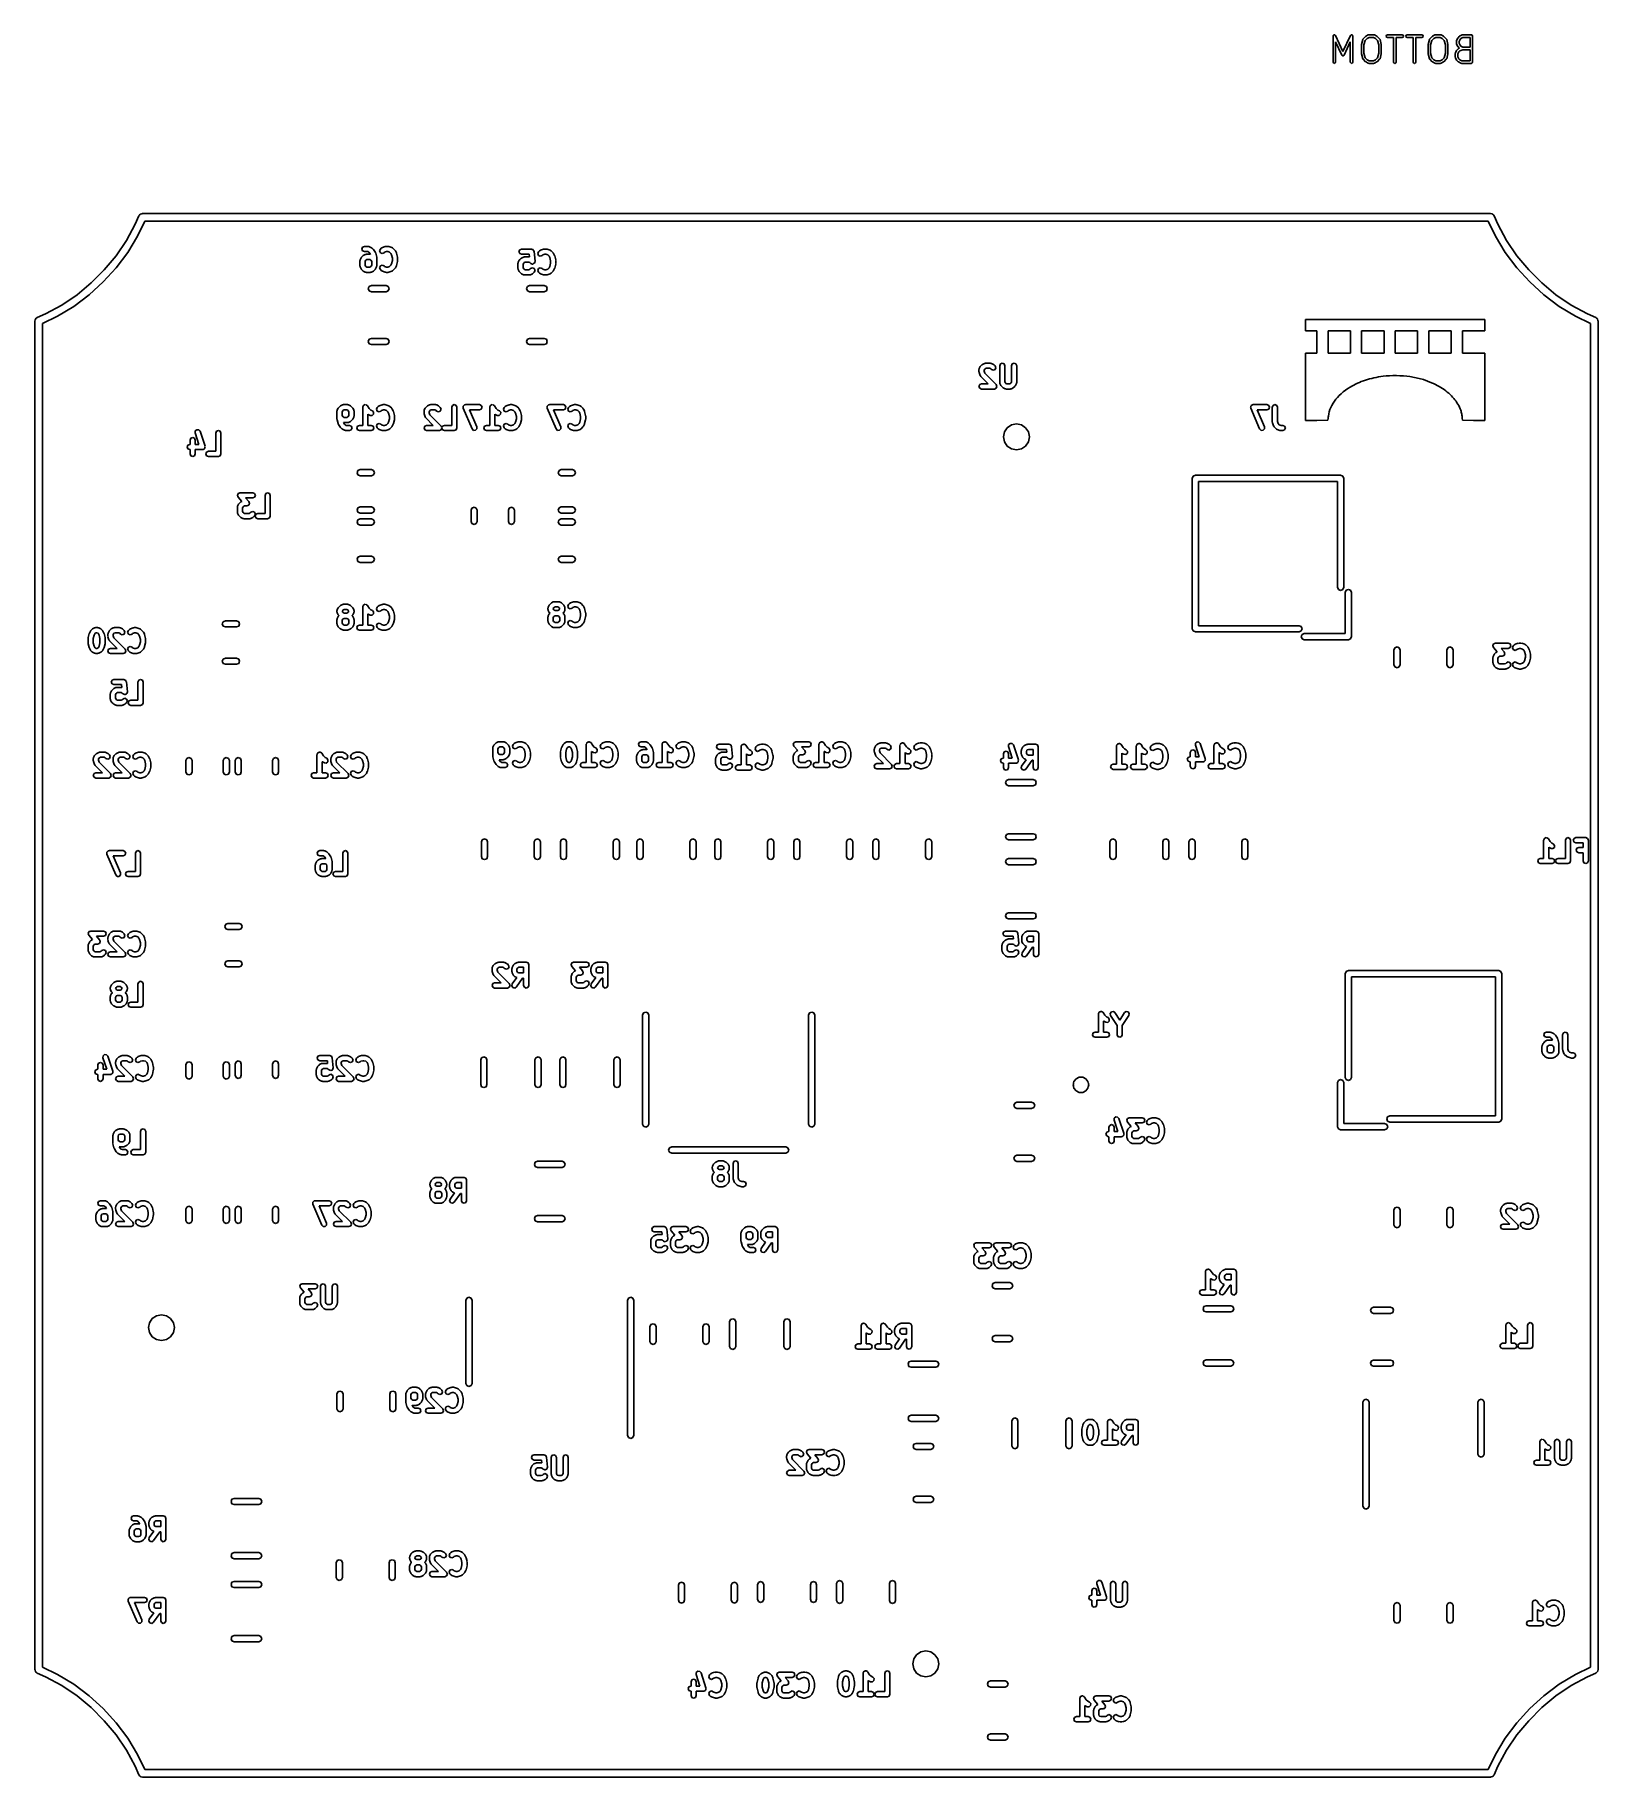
# Model space of a CAD drawing. Extents: x 88 to 118.1, y -74.2 to -40.6.
import ezdxf

# ---------------------------------------------------------------- set-up
doc = ezdxf.new("R2010")
doc.units = 0
doc.layers.add('BLACK', color=7, linetype='CONTINUOUS')

msp = doc.modelspace()

# ---------------------------------------------------------------- linework, layer by layer
at = {"layer": 'BLACK', "linetype": 'CONTINUOUS'}
for p, q in [((113.004201, -40.622709), (113.005901, -40.618604)), ((113.004201, -41.122709), (113.004201, -40.622709)), ((113.005706, -40.614165), (113.009419, -40.61011)), ((113.005901, -40.618604), (113.005706, -40.614165)), ((113.009419, -40.61011), (113.011523, -40.605031)), ((113.011523, -40.605031), (113.015628, -40.60333)), ((113.015628, -40.60333), (113.018629, -40.600054)), ((113.018629, -40.600054), (113.024122, -40.599812)), ((113.024122, -40.599812), (113.029201, -40.597709)), ((113.029201, -40.597709), (113.033305, -40.599409)), ((113.033305, -40.599409), (113.037745, -40.599214)), ((113.037745, -40.599214), (113.041799, -40.602927)), ((113.041799, -40.602927), (113.046879, -40.605031)), ((113.046879, -40.605031), (113.048579, -40.609136)), ((113.048579, -40.609136), (113.051856, -40.612137)), ((113.051856, -40.612137), (113.195867, -40.920733)), ((113.195867, -40.920733), (113.339879, -40.612137)), ((113.339879, -40.612137), (113.343155, -40.609136)), ((113.343155, -40.609136), (113.344856, -40.605031)), ((113.344856, -40.605031), (113.349935, -40.602927)), ((113.349935, -40.602927), (113.35399, -40.599214)), ((113.35399, -40.599214), (113.358429, -40.599409)), ((113.358429, -40.599409), (113.362534, -40.597709)), ((113.362534, -40.597709), (113.367612, -40.599812)), ((113.367612, -40.599812), (113.373106, -40.600054)), ((113.373106, -40.600054), (113.376106, -40.60333)), ((113.376106, -40.60333), (113.380212, -40.605031)), ((113.380212, -40.605031), (113.382315, -40.61011)), ((113.382315, -40.61011), (113.386029, -40.614165)), ((113.386029, -40.614165), (113.385833, -40.618604)), ((113.385833, -40.618604), (113.387534, -40.622709)), ((113.387534, -40.622709), (113.387534, -41.122709)), ((113.582952, -40.67646), (113.630571, -40.628842)), ((113.630571, -40.628842), (113.63437, -40.627268)), ((113.63437, -40.627268), (113.637068, -40.624158)), ((113.637068, -40.624158), (113.684688, -40.600348)), ((113.701771, -40.647709), (113.663056, -40.667066)), ((113.684688, -40.600348), (113.690492, -40.599935)), ((113.690492, -40.599935), (113.695868, -40.597709)), ((113.695868, -40.597709), (113.791106, -40.597709)), ((113.785203, -40.647709), (113.701771, -40.647709)), ((113.823915, -40.667065), (113.785203, -40.647709)), ((113.791106, -40.597709), (113.79648, -40.599935)), ((113.79648, -40.599935), (113.802287, -40.600348)), ((113.802287, -40.600348), (113.849906, -40.624158)), ((113.849906, -40.624158), (113.852602, -40.627266)), ((113.852602, -40.627266), (113.856403, -40.628841)), ((113.856403, -40.628841), (113.904021, -40.67646)), ((114.02801, -40.622709), (114.035332, -40.605031)), ((114.035332, -40.640387), (114.02801, -40.622709)), ((114.035332, -40.605031), (114.05301, -40.597709)), ((114.05301, -40.647709), (114.035332, -40.640387)), ((114.05301, -40.597709), (114.338724, -40.597709)), ((114.170867, -40.647709), (114.05301, -40.647709)), ((114.170867, -41.122709), (114.170867, -40.647709)), ((114.338724, -40.647709), (114.220867, -40.647709)), ((114.220867, -40.647709), (114.220867, -41.122709)), ((114.338724, -40.597709), (114.356402, -40.605031)), ((114.356402, -40.640387), (114.338724, -40.647709)), ((114.356402, -40.605031), (114.363724, -40.622709)), ((114.363724, -40.622709), (114.356402, -40.640387)), ((114.408962, -40.622709), (114.416284, -40.605031)), ((114.416284, -40.640387), (114.408962, -40.622709)), ((114.416284, -40.605031), (114.433962, -40.597709)), ((114.433962, -40.647709), (114.416284, -40.640387)), ((114.433962, -40.597709), (114.719676, -40.597709)), ((114.551819, -40.647709), (114.433962, -40.647709)), ((114.551819, -41.122709), (114.551819, -40.647709)), ((114.719676, -40.647709), (114.601819, -40.647709)), ((114.601819, -40.647709), (114.601819, -41.122709)), ((114.719676, -40.597709), (114.737354, -40.605031)), ((114.737354, -40.640387), (114.719676, -40.647709)), ((114.737354, -40.605031), (114.744676, -40.622709)), ((114.744676, -40.622709), (114.737354, -40.640387)), ((114.868666, -40.67646), (114.916285, -40.628842)), ((114.916285, -40.628842), (114.920084, -40.627268)), ((114.920084, -40.627268), (114.922782, -40.624158)), ((114.922782, -40.624158), (114.970402, -40.600348)), ((114.987485, -40.647709), (114.94877, -40.667066)), ((114.970402, -40.600348), (114.976206, -40.599935)), ((114.976206, -40.599935), (114.981582, -40.597709)), ((114.981582, -40.597709), (115.07682, -40.597709)), ((115.070917, -40.647709), (114.987485, -40.647709)), ((115.109629, -40.667065), (115.070917, -40.647709)), ((115.07682, -40.597709), (115.082194, -40.599935)), ((115.082194, -40.599935), (115.088001, -40.600348)), ((115.088001, -40.600348), (115.13562, -40.624158)), ((115.13562, -40.624158), (115.138316, -40.627266)), ((115.138316, -40.627266), (115.142117, -40.628841)), ((115.142117, -40.628841), (115.189735, -40.67646)), ((115.416285, -40.65265), (115.440094, -40.628841)), ((115.440094, -40.628841), (115.443894, -40.627266)), ((115.443894, -40.627266), (115.446591, -40.624158)), ((115.446591, -40.624158), (115.494211, -40.600348)), ((115.511294, -40.647709), (115.472581, -40.667065)), ((115.494211, -40.600348), (115.500015, -40.599935)), ((115.500015, -40.599935), (115.505391, -40.597709)), ((115.505391, -40.597709), (115.672058, -40.597709)), ((115.647058, -40.647709), (115.511294, -40.647709)), ((115.647058, -40.835804), (115.647058, -40.647709)), ((115.672058, -40.597709), (115.689736, -40.605031)), ((115.689736, -40.605031), (115.697058, -40.622709)), ((115.697058, -40.622709), (115.697058, -41.122709)), ((113.173213, -40.990424), (113.054201, -40.735398)), ((113.054201, -40.735398), (113.054201, -41.122709)), ((113.337534, -40.735398), (113.218522, -40.990424)), ((113.337534, -41.122709), (113.337534, -40.735398)), ((113.55182, -40.789376), (113.553032, -40.786448)), ((113.55182, -40.956042), (113.55182, -40.789376)), ((113.553032, -40.958969), (113.55182, -40.956042)), ((113.552566, -40.783312), (113.576376, -40.688075)), ((113.553032, -40.786448), (113.552566, -40.783312)), ((113.552566, -40.962106), (113.553032, -40.958969)), ((113.576376, -41.057343), (113.552566, -40.962106)), ((113.576376, -40.688075), (113.580379, -40.682671)), ((113.580379, -40.682671), (113.582952, -40.67646)), ((113.623203, -40.70692), (113.60182, -40.792455)), ((113.60182, -40.792455), (113.60182, -40.952962)), ((113.60182, -40.952962), (113.623203, -41.038498)), ((113.663056, -40.667066), (113.623203, -40.70692)), ((113.863769, -40.706918), (113.823915, -40.667065)), ((113.885153, -40.792454), (113.863769, -40.706918)), ((113.863769, -41.038499), (113.885153, -40.952963)), ((113.885153, -40.952963), (113.885153, -40.792454)), ((113.904021, -40.67646), (113.906593, -40.682669)), ((113.906593, -40.682669), (113.910598, -40.688075)), ((113.910598, -40.688075), (113.934407, -40.783313)), ((113.934407, -40.962105), (113.910598, -41.057343)), ((113.934407, -40.783313), (113.93394, -40.786448)), ((113.93394, -40.786448), (113.935153, -40.789376)), ((113.935153, -40.956042), (113.93394, -40.958969)), ((113.93394, -40.958969), (113.934407, -40.962105)), ((113.935153, -40.789376), (113.935153, -40.956042)), ((114.837534, -40.789376), (114.838746, -40.786448)), ((114.837534, -40.956042), (114.837534, -40.789376)), ((114.838746, -40.958969), (114.837534, -40.956042)), ((114.83828, -40.783312), (114.86209, -40.688075)), ((114.838746, -40.786448), (114.83828, -40.783312)), ((114.83828, -40.962106), (114.838746, -40.958969)), ((114.86209, -41.057343), (114.83828, -40.962106)), ((114.86209, -40.688075), (114.866093, -40.682671)), ((114.866093, -40.682671), (114.868666, -40.67646)), ((114.908917, -40.70692), (114.887534, -40.792455)), ((114.887534, -40.792455), (114.887534, -40.952962)), ((114.887534, -40.952962), (114.908917, -41.038498)), ((114.94877, -40.667066), (114.908917, -40.70692)), ((115.149483, -40.706918), (115.109629, -40.667065)), ((115.170867, -40.792454), (115.149483, -40.706918)), ((115.149483, -41.038499), (115.170867, -40.952963)), ((115.170867, -40.952963), (115.170867, -40.792454)), ((115.189735, -40.67646), (115.192307, -40.682669)), ((115.192307, -40.682669), (115.196312, -40.688075)), ((115.196312, -40.688075), (115.220121, -40.783313)), ((115.220121, -40.962105), (115.196312, -41.057343)), ((115.220121, -40.783313), (115.219654, -40.786448)), ((115.219654, -40.786448), (115.220867, -40.789376)), ((115.220867, -40.956042), (115.219654, -40.958969)), ((115.219654, -40.958969), (115.220121, -40.962105)), ((115.220867, -40.789376), (115.220867, -40.956042)), ((115.361344, -40.956042), (115.36357, -40.950666)), ((115.361344, -41.027471), (115.361344, -40.956042)), ((115.36357, -40.950666), (115.363983, -40.944862)), ((115.363983, -40.944862), (115.387792, -40.897243)), ((115.385153, -40.717947), (115.387379, -40.712572)), ((115.385153, -40.765566), (115.385153, -40.717947)), ((115.387379, -40.77094), (115.385153, -40.765566)), ((115.387379, -40.712572), (115.387792, -40.706766)), ((115.387792, -40.776747), (115.387379, -40.77094)), ((115.387792, -40.706766), (115.411602, -40.659147)), ((115.411602, -40.824366), (115.387792, -40.776747)), ((115.387792, -40.897243), (115.390901, -40.894546)), ((115.390901, -40.894546), (115.392476, -40.890745)), ((115.392476, -40.890745), (115.416286, -40.866936)), ((115.4307, -40.92323), (115.411344, -40.961944)), ((115.411344, -40.961944), (115.411344, -41.021569)), ((115.411602, -40.659147), (115.41471, -40.65645)), ((115.414711, -40.827062), (115.411602, -40.824366)), ((115.41471, -40.65645), (115.416285, -40.65265)), ((115.416285, -40.830862), (115.414711, -40.827062)), ((115.440094, -40.854672), (115.416285, -40.830862)), ((115.416286, -40.866936), (115.421661, -40.864709)), ((115.421661, -40.864709), (115.426057, -40.860897)), ((115.426057, -40.860897), (115.442161, -40.855528)), ((115.447466, -40.906465), (115.4307, -40.92323)), ((115.454509, -40.685138), (115.435153, -40.72385)), ((115.435153, -40.72385), (115.435153, -40.759663)), ((115.435153, -40.759663), (115.45451, -40.798377)), ((115.442161, -40.855528), (115.440094, -40.854672)), ((115.509448, -40.885804), (115.447466, -40.906465)), ((115.472581, -40.667065), (115.454509, -40.685138)), ((115.45451, -40.798377), (115.47258, -40.816448)), ((115.47258, -40.816448), (115.511293, -40.835804)), ((115.647058, -40.885804), (115.509448, -40.885804)), ((115.511293, -40.835804), (115.647058, -40.835804)), ((115.647058, -41.097709), (115.647058, -40.885804)), ((113.011523, -41.140387), (113.004201, -41.122709)), ((113.029201, -41.147709), (113.011523, -41.140387)), ((113.046879, -41.140387), (113.029201, -41.147709)), ((113.054201, -41.122709), (113.046879, -41.140387)), ((113.179518, -40.996199), (113.173213, -40.990424)), ((113.185295, -41.002507), (113.179518, -40.996199)), ((113.18646, -41.002558), (113.185295, -41.002507)), ((113.187323, -41.003348), (113.18646, -41.002558)), ((113.195873, -41.002971), (113.187323, -41.003348)), ((113.204411, -41.003347), (113.195873, -41.002971)), ((113.205272, -41.002558), (113.204411, -41.003347)), ((113.206439, -41.002507), (113.205272, -41.002558)), ((113.212215, -40.9962), (113.206439, -41.002507)), ((113.218522, -40.990424), (113.212215, -40.9962)), ((113.344856, -41.140387), (113.337534, -41.122709)), ((113.362534, -41.147709), (113.344856, -41.140387)), ((113.380212, -41.140387), (113.362534, -41.147709)), ((113.387534, -41.122709), (113.380212, -41.140387)), ((113.580379, -41.062747), (113.576376, -41.057343)), ((113.582952, -41.068957), (113.580379, -41.062747)), ((113.630571, -41.116577), (113.582952, -41.068957)), ((113.623203, -41.038498), (113.663058, -41.078353)), ((113.634372, -41.118151), (113.630571, -41.116577)), ((113.637069, -41.121261), (113.634372, -41.118151)), ((113.684687, -41.14507), (113.637069, -41.121261)), ((113.663058, -41.078353), (113.70177, -41.097709)), ((113.690492, -41.145482), (113.684687, -41.14507)), ((113.695868, -41.147709), (113.690492, -41.145482)), ((113.791106, -41.147709), (113.695868, -41.147709)), ((113.70177, -41.097709), (113.785204, -41.097709)), ((113.785204, -41.097709), (113.823917, -41.078352)), ((113.796481, -41.145482), (113.791106, -41.147709)), ((113.802286, -41.14507), (113.796481, -41.145482)), ((113.849905, -41.121261), (113.802286, -41.14507)), ((113.823917, -41.078352), (113.863769, -41.038499)), ((113.852601, -41.118151), (113.849905, -41.121261)), ((113.856403, -41.116577), (113.852601, -41.118151)), ((113.904022, -41.068958), (113.856403, -41.116577)), ((113.906594, -41.062746), (113.904022, -41.068958)), ((113.910598, -41.057343), (113.906594, -41.062746)), ((114.178189, -41.140387), (114.170867, -41.122709)), ((114.195867, -41.147709), (114.178189, -41.140387)), ((114.213545, -41.140387), (114.195867, -41.147709)), ((114.220867, -41.122709), (114.213545, -41.140387)), ((114.559141, -41.140387), (114.551819, -41.122709)), ((114.576819, -41.147709), (114.559141, -41.140387)), ((114.594497, -41.140387), (114.576819, -41.147709)), ((114.601819, -41.122709), (114.594497, -41.140387)), ((114.866093, -41.062747), (114.86209, -41.057343)), ((114.868666, -41.068957), (114.866093, -41.062747)), ((114.916285, -41.116577), (114.868666, -41.068957)), ((114.908917, -41.038498), (114.948772, -41.078353)), ((114.920086, -41.118151), (114.916285, -41.116577)), ((114.922783, -41.121261), (114.920086, -41.118151)), ((114.970401, -41.14507), (114.922783, -41.121261)), ((114.948772, -41.078353), (114.987484, -41.097709)), ((114.976206, -41.145482), (114.970401, -41.14507)), ((114.981582, -41.147709), (114.976206, -41.145482)), ((115.07682, -41.147709), (114.981582, -41.147709)), ((114.987484, -41.097709), (115.070918, -41.097709)), ((115.070918, -41.097709), (115.109631, -41.078352)), ((115.082195, -41.145482), (115.07682, -41.147709)), ((115.088, -41.14507), (115.082195, -41.145482)), ((115.135619, -41.121261), (115.088, -41.14507)), ((115.109631, -41.078352), (115.149483, -41.038499)), ((115.138315, -41.118151), (115.135619, -41.121261)), ((115.142117, -41.116577), (115.138315, -41.118151)), ((115.189736, -41.068958), (115.142117, -41.116577)), ((115.192308, -41.062746), (115.189736, -41.068958)), ((115.196312, -41.057343), (115.192308, -41.062746)), ((115.36357, -41.032846), (115.361344, -41.027471)), ((115.363983, -41.038651), (115.36357, -41.032846)), ((115.387792, -41.08627), (115.363983, -41.038651)), ((115.3909, -41.088965), (115.387792, -41.08627)), ((115.392475, -41.092768), (115.3909, -41.088965)), ((115.416285, -41.116577), (115.392475, -41.092768)), ((115.411344, -41.021569), (115.4307, -41.060281)), ((115.420086, -41.118151), (115.416285, -41.116577)), ((115.422783, -41.121261), (115.420086, -41.118151)), ((115.470401, -41.14507), (115.422783, -41.121261)), ((115.4307, -41.060281), (115.448771, -41.078353)), ((115.448771, -41.078353), (115.487484, -41.097709)), ((115.476206, -41.145482), (115.470401, -41.14507)), ((115.481582, -41.147709), (115.476206, -41.145482)), ((115.672058, -41.147709), (115.481582, -41.147709)), ((115.487484, -41.097709), (115.647058, -41.097709)), ((115.689736, -41.140387), (115.672058, -41.147709)), ((115.697058, -41.122709), (115.689736, -41.140387)), ((89.733694, -44.562829), (89.904074, -44.250972)), ((89.904074, -44.250972), (89.974063, -44.087655)), ((90.089838, -44.1922), (89.950514, -44.478815)), ((89.974063, -44.087655), (89.974064, -44.087655)), ((89.974064, -44.087655), (89.987616, -44.072173)), ((89.987616, -44.072173), (89.994791, -44.059747)), ((89.994791, -44.059747), (90.000226, -44.057768)), ((90.000226, -44.057768), (90.004595, -44.052778)), ((90.004595, -44.052778), (90.029454, -44.04713)), ((90.029454, -44.04713), (90.043, -44.0422)), ((90.043, -44.0422), (116.043, -44.0422)), ((115.996162, -44.1922), (90.089838, -44.1922)), ((116.135482, -44.478817), (115.996162, -44.1922)), ((116.043, -44.0422), (116.068652, -44.046723)), ((116.068652, -44.046723), (116.073813, -44.051053)), ((116.073813, -44.051053), (116.081406, -44.052779)), ((116.081406, -44.052779), (116.096727, -44.070281)), ((116.096727, -44.070281), (116.107952, -44.0797)), ((116.107952, -44.0797), (116.108703, -44.083962)), ((116.108703, -44.083962), (116.111937, -44.087656)), ((116.111937, -44.087656), (116.181924, -44.250974)), ((116.181924, -44.250974), (116.352301, -44.562834)), ((89.534464, -44.857094), (89.733694, -44.562829)), ((89.950514, -44.478815), (89.758283, -44.794053)), ((94.288454, -44.691892), (94.323809, -44.677247)), ((94.323809, -44.677247), (94.399999, -44.677247)), ((94.399999, -44.677247), (94.410751, -44.6817)), ((94.669902, -44.698861), (94.727044, -44.679813)), ((94.727044, -44.679813), (94.735252, -44.680396)), ((94.735252, -44.680396), (94.742856, -44.677247)), ((94.742856, -44.677247), (94.780952, -44.677247)), ((94.780952, -44.677247), (94.788555, -44.680396)), ((94.788555, -44.680396), (94.796764, -44.679813)), ((94.796764, -44.679813), (94.853907, -44.698861)), ((116.32771, -44.794057), (116.135482, -44.478817)), ((116.352301, -44.562834), (116.551529, -44.8571)), ((89.308186, -45.131105), (89.534464, -44.857094)), ((89.758283, -44.794053), (89.536981, -45.089608)), ((94.235714, -44.955819), (94.240167, -44.945067)), ((94.235714, -45.051057), (94.235714, -44.955819)), ((94.240167, -44.945067), (94.240992, -44.933459)), ((94.240992, -44.933459), (94.260039, -44.895363)), ((94.260039, -44.895363), (94.266257, -44.889969)), ((94.266257, -44.889969), (94.269407, -44.882367)), ((94.269407, -44.882367), (94.288454, -44.86332)), ((94.273809, -44.727247), (94.288454, -44.691892)), ((94.288454, -44.762602), (94.273809, -44.727247)), ((94.323809, -44.777247), (94.288454, -44.762602)), ((94.288454, -44.86332), (94.296056, -44.860171)), ((94.296056, -44.860171), (94.301448, -44.853955)), ((94.301448, -44.853955), (94.339543, -44.834907)), ((94.388196, -44.777247), (94.323809, -44.777247)), ((94.345855, -44.947339), (94.335714, -44.967622)), ((94.335714, -44.967622), (94.335714, -45.039253)), ((94.339543, -44.834907), (94.351151, -44.834081)), ((94.353425, -44.939769), (94.345855, -44.947339)), ((94.351151, -44.834081), (94.361904, -44.829628)), ((94.373707, -44.929628), (94.353425, -44.939769)), ((94.361904, -44.829628), (94.438095, -44.829628)), ((94.426292, -44.929628), (94.373707, -44.929628)), ((94.408478, -44.787388), (94.388196, -44.777247)), ((94.418284, -44.797195), (94.408478, -44.787388)), ((94.410751, -44.6817), (94.42236, -44.682526)), ((94.440597, -44.830664), (94.418284, -44.797195)), ((94.42236, -44.682526), (94.460456, -44.701574)), ((94.446572, -44.939768), (94.426292, -44.929628)), ((94.438095, -44.829628), (94.440597, -44.830664)), ((94.454144, -44.947341), (94.446572, -44.939768)), ((94.464285, -44.967622), (94.454144, -44.947341)), ((94.460456, -44.701574), (94.465847, -44.70779)), ((94.464285, -45.039253), (94.464285, -44.967622)), ((94.465847, -44.70779), (94.47345, -44.71094)), ((94.47345, -44.71094), (94.492498, -44.729987)), ((94.492498, -44.729987), (94.494467, -44.734742)), ((94.494467, -44.734742), (94.498745, -44.737607)), ((94.498745, -44.737607), (94.53684, -44.79475)), ((94.53684, -44.79475), (94.538537, -44.803331)), ((94.538537, -44.803331), (94.543744, -44.810358)), ((94.543744, -44.810358), (94.562792, -44.886549)), ((94.562792, -44.886549), (94.561858, -44.892819)), ((94.561858, -44.892819), (94.564285, -44.898676)), ((94.564285, -44.898676), (94.564285, -45.051057)), ((94.616666, -44.765341), (94.631312, -44.729986)), ((94.63131, -44.800696), (94.616666, -44.765341)), ((94.666665, -44.815342), (94.63131, -44.800696)), ((94.631312, -44.729986), (94.650359, -44.710939)), ((94.650359, -44.710939), (94.66111, -44.706486)), ((94.66111, -44.706486), (94.669902, -44.698861)), ((94.70202, -44.800698), (94.666665, -44.815342)), ((94.712721, -44.789997), (94.70202, -44.800698)), ((94.75097, -44.777247), (94.712721, -44.789997)), ((94.772838, -44.777247), (94.75097, -44.777247)), ((94.811086, -44.789996), (94.772838, -44.777247)), ((94.835096, -44.814007), (94.811086, -44.789996)), ((94.848061, -44.839937), (94.835096, -44.814007)), ((94.835096, -45.040486), (94.848061, -45.014556)), ((94.864285, -44.904831), (94.848061, -44.839937)), ((94.848061, -45.014556), (94.864285, -44.949663)), ((94.853907, -44.698861), (94.862698, -44.706486)), ((94.862698, -44.706486), (94.87345, -44.71094)), ((94.864285, -44.949663), (94.864285, -44.904831)), ((94.87345, -44.71094), (94.911545, -44.749034)), ((94.911545, -44.749034), (94.914694, -44.756637)), ((94.914694, -44.756637), (94.920912, -44.76203)), ((94.920912, -44.76203), (94.939958, -44.800125)), ((94.939958, -44.800125), (94.94036, -44.805791)), ((94.94036, -44.805791), (94.943744, -44.810358)), ((94.943744, -44.810358), (94.962792, -44.886549)), ((94.962792, -44.967946), (94.943744, -45.044136)), ((94.962792, -44.886549), (94.961858, -44.892819)), ((94.961858, -44.892819), (94.964285, -44.898676)), ((94.964285, -44.955819), (94.961858, -44.961675)), ((94.961858, -44.961675), (94.962792, -44.967946)), ((94.964285, -44.898676), (94.964285, -44.955819)), ((97.285714, -45.005819), (97.290167, -44.995067)), ((97.285714, -45.101057), (97.285714, -45.005819)), ((97.290167, -44.995067), (97.290992, -44.983459)), ((97.290992, -44.983459), (97.310039, -44.945363)), ((97.304761, -44.777247), (97.319406, -44.741892)), ((97.319406, -44.812602), (97.304761, -44.777247)), ((97.310039, -44.945363), (97.316257, -44.939969)), ((97.316257, -44.939969), (97.319407, -44.932367)), ((97.319406, -44.741892), (97.354761, -44.727247)), ((97.354761, -44.827247), (97.319406, -44.812602)), ((97.319407, -44.932367), (97.338454, -44.91332)), ((97.338454, -44.91332), (97.346056, -44.910171)), ((97.346056, -44.910171), (97.351448, -44.903955)), ((97.351448, -44.903955), (97.389543, -44.884907)), ((97.354761, -44.727247), (97.545237, -44.727247)), ((97.499988, -44.827247), (97.354761, -44.827247)), ((97.395855, -44.997339), (97.385714, -45.017622)), ((97.389543, -44.884907), (97.401151, -44.884081)), ((97.403425, -44.989769), (97.395855, -44.997339)), ((97.401151, -44.884081), (97.411904, -44.879628)), ((97.423707, -44.979628), (97.403425, -44.989769)), ((97.411904, -44.879628), (97.505226, -44.879628)), ((97.495339, -44.979628), (97.423707, -44.979628)), ((97.515619, -44.989768), (97.495339, -44.979628)), ((97.505226, -44.879628), (97.499988, -44.827247)), ((97.52893, -45.003079), (97.515619, -44.989768)), ((97.531373, -45.00409), (97.52893, -45.003079)), ((97.532623, -45.006421), (97.531373, -45.00409)), ((97.548742, -45.011284), (97.532623, -45.006421)), ((97.545237, -44.727247), (97.560782, -44.733686)), ((97.564286, -45.017722), (97.548742, -45.011284)), ((97.560782, -44.733686), (97.576899, -44.738549)), ((97.584095, -45.009516), (97.56926, -45.017475)), ((97.576899, -44.738549), (97.578149, -44.74088)), ((97.578149, -44.74088), (97.580592, -44.741892)), ((97.580592, -44.741892), (97.587031, -44.757437)), ((97.599641, -45.003077), (97.584095, -45.009516)), ((97.587031, -44.757437), (97.594989, -44.772272)), ((97.594989, -44.772272), (97.614037, -44.962748)), ((97.600652, -45.000634), (97.599641, -45.003077)), ((97.602983, -44.999384), (97.600652, -45.000634)), ((97.607846, -44.983265), (97.602983, -44.999384)), ((97.614284, -44.967722), (97.607846, -44.983265)), ((97.614037, -44.962748), (97.613272, -44.96528)), ((97.613272, -44.96528), (97.614284, -44.967722)), ((97.666666, -44.815341), (97.681312, -44.779986)), ((97.68131, -44.850696), (97.666666, -44.815341)), ((97.716665, -44.865342), (97.68131, -44.850696)), ((97.681312, -44.779986), (97.700359, -44.760939)), ((97.700359, -44.760939), (97.71111, -44.756486)), ((97.71111, -44.756486), (97.719902, -44.748861)), ((97.75202, -44.850698), (97.716665, -44.865342)), ((97.719902, -44.748861), (97.777044, -44.729813)), ((97.762721, -44.839997), (97.75202, -44.850698)), ((97.80097, -44.827247), (97.762721, -44.839997)), ((97.777044, -44.729813), (97.785252, -44.730396)), ((97.785252, -44.730396), (97.792856, -44.727247)), ((97.792856, -44.727247), (97.830952, -44.727247)), ((97.822838, -44.827247), (97.80097, -44.827247)), ((97.861086, -44.839996), (97.822838, -44.827247)), ((97.830952, -44.727247), (97.838555, -44.730396)), ((97.838555, -44.730396), (97.846764, -44.729813)), ((97.846764, -44.729813), (97.903907, -44.748861)), ((97.885096, -44.864007), (97.861086, -44.839996)), ((97.898061, -44.889937), (97.885096, -44.864007)), ((97.914285, -44.954831), (97.898061, -44.889937)), ((97.898061, -45.064556), (97.914285, -44.999663)), ((97.903907, -44.748861), (97.912698, -44.756486)), ((97.912698, -44.756486), (97.92345, -44.76094)), ((97.914285, -44.999663), (97.914285, -44.954831)), ((97.92345, -44.76094), (97.961545, -44.799034)), ((97.961545, -44.799034), (97.964694, -44.806637)), ((97.964694, -44.806637), (97.970912, -44.81203)), ((97.970912, -44.81203), (97.989958, -44.850125)), ((97.989958, -44.850125), (97.99036, -44.855791)), ((97.99036, -44.855791), (97.993744, -44.860358)), ((97.993744, -44.860358), (98.012792, -44.936549)), ((98.012792, -44.936549), (98.011858, -44.942819)), ((98.011858, -44.942819), (98.014285, -44.948676)), ((98.014285, -45.005819), (98.011858, -45.011675)), ((98.011858, -45.011675), (98.012792, -45.017946)), ((98.014285, -44.948676), (98.014285, -45.005819)), ((116.549012, -45.089614), (116.32771, -44.794057)), ((116.551529, -44.8571), (116.777806, -45.131112)), ((89.056905, -45.382386), (89.308186, -45.131105)), ((89.536981, -45.089608), (89.288607, -45.362807)), ((94.240167, -45.061807), (94.235714, -45.051057)), ((94.240992, -45.073417), (94.240167, -45.061807)), ((94.260039, -45.111512), (94.240992, -45.073417)), ((94.266256, -45.116904), (94.260039, -45.111512)), ((94.269406, -45.124507), (94.266256, -45.116904)), ((94.288454, -45.143555), (94.269406, -45.124507)), ((94.296056, -45.146703), (94.288454, -45.143555)), ((94.301449, -45.152922), (94.296056, -45.146703)), ((94.339544, -45.171968), (94.301449, -45.152922)), ((94.335714, -45.039253), (94.345853, -45.059534)), ((94.35115, -45.172792), (94.339544, -45.171968)), ((94.345853, -45.059534), (94.353424, -45.067105)), ((94.361904, -45.177247), (94.35115, -45.172792)), ((94.353424, -45.067105), (94.373708, -45.077247)), ((94.438095, -45.177247), (94.361904, -45.177247)), ((94.373708, -45.077247), (94.426292, -45.077247)), ((94.426292, -45.077247), (94.446571, -45.067107)), ((94.448845, -45.172793), (94.438095, -45.177247)), ((94.446571, -45.067107), (94.454143, -45.059535)), ((94.460455, -45.171969), (94.448845, -45.172793)), ((94.454143, -45.059535), (94.464285, -45.039253)), ((94.49855, -45.152922), (94.460455, -45.171969)), ((94.503943, -45.146703), (94.49855, -45.152922)), ((94.511546, -45.143554), (94.503943, -45.146703)), ((94.530593, -45.124507), (94.511546, -45.143554)), ((94.533741, -45.116904), (94.530593, -45.124507)), ((94.539958, -45.111513), (94.533741, -45.116904)), ((94.559006, -45.073418), (94.539958, -45.111513)), ((94.559831, -45.061809), (94.559006, -45.073418)), ((94.564285, -45.051057), (94.559831, -45.061809)), ((94.616666, -45.089152), (94.631311, -45.053797)), ((94.631311, -45.124507), (94.616666, -45.089152)), ((94.631311, -45.053797), (94.666666, -45.039152)), ((94.650359, -45.143555), (94.631311, -45.124507)), ((94.66111, -45.148008), (94.650359, -45.143555)), ((94.669903, -45.155634), (94.66111, -45.148008)), ((94.666666, -45.039152), (94.702021, -45.053797)), ((94.727045, -45.174681), (94.669903, -45.155634)), ((94.702021, -45.053797), (94.712722, -45.064498)), ((94.712722, -45.064498), (94.750969, -45.077247)), ((94.735253, -45.174097), (94.727045, -45.174681)), ((94.742856, -45.177247), (94.735253, -45.174097)), ((94.780952, -45.177247), (94.742856, -45.177247)), ((94.750969, -45.077247), (94.772839, -45.077247)), ((94.772839, -45.077247), (94.811084, -45.064498)), ((94.788554, -45.174097), (94.780952, -45.177247)), ((94.796763, -45.174681), (94.788554, -45.174097)), ((94.853906, -45.155634), (94.796763, -45.174681)), ((94.811084, -45.064498), (94.835096, -45.040486)), ((94.862697, -45.148009), (94.853906, -45.155634)), ((94.873451, -45.143555), (94.862697, -45.148009)), ((94.911546, -45.105459), (94.873451, -45.143555)), ((94.914694, -45.097856), (94.911546, -45.105459)), ((94.920912, -45.092464), (94.914694, -45.097856)), ((94.939958, -45.054369), (94.920912, -45.092464)), ((94.94036, -45.048702), (94.939958, -45.054369)), ((94.943744, -45.044136), (94.94036, -45.048702)), ((97.290167, -45.111807), (97.285714, -45.101057)), ((97.290992, -45.123417), (97.290167, -45.111807)), ((97.310039, -45.161512), (97.290992, -45.123417)), ((97.316256, -45.166904), (97.310039, -45.161512)), ((97.319406, -45.174507), (97.316256, -45.166904)), ((97.338454, -45.193555), (97.319406, -45.174507)), ((97.346056, -45.196703), (97.338454, -45.193555)), ((97.351449, -45.202922), (97.346056, -45.196703)), ((97.389544, -45.221968), (97.351449, -45.202922)), ((97.385714, -45.017622), (97.385714, -45.089253)), ((97.385714, -45.089253), (97.395853, -45.109534)), ((97.40115, -45.222792), (97.389544, -45.221968)), ((97.395853, -45.109534), (97.403424, -45.117105)), ((97.411904, -45.227247), (97.40115, -45.222792)), ((97.403424, -45.117105), (97.423708, -45.127247)), ((97.507142, -45.227247), (97.411904, -45.227247)), ((97.423708, -45.127247), (97.495339, -45.127247)), ((97.495339, -45.127247), (97.515619, -45.117107)), ((97.517892, -45.222793), (97.507142, -45.227247)), ((97.515619, -45.117107), (97.52893, -45.103797)), ((97.529502, -45.221969), (97.517892, -45.222793)), ((97.52893, -45.103797), (97.564285, -45.089152)), ((97.567597, -45.202922), (97.529502, -45.221969)), ((97.564285, -45.089152), (97.59964, -45.103797)), ((97.566727, -45.01671), (97.564286, -45.017722)), ((97.56926, -45.017475), (97.566727, -45.01671)), ((97.572989, -45.196704), (97.567597, -45.202922)), ((97.580592, -45.193555), (97.572989, -45.196704)), ((97.59964, -45.174507), (97.580592, -45.193555)), ((97.59964, -45.103797), (97.614285, -45.139152)), ((97.614285, -45.139152), (97.59964, -45.174507)), ((97.666666, -45.139152), (97.681311, -45.103797)), ((97.681311, -45.174507), (97.666666, -45.139152)), ((97.681311, -45.103797), (97.716666, -45.089152)), ((97.700359, -45.193555), (97.681311, -45.174507)), ((97.71111, -45.198008), (97.700359, -45.193555)), ((97.719903, -45.205634), (97.71111, -45.198008)), ((97.716666, -45.089152), (97.752021, -45.103797)), ((97.777045, -45.224681), (97.719903, -45.205634)), ((97.752021, -45.103797), (97.762722, -45.114498)), ((97.762722, -45.114498), (97.800969, -45.127247)), ((97.785253, -45.224097), (97.777045, -45.224681)), ((97.792856, -45.227247), (97.785253, -45.224097)), ((97.830952, -45.227247), (97.792856, -45.227247)), ((97.800969, -45.127247), (97.822839, -45.127247)), ((97.822839, -45.127247), (97.861084, -45.114498)), ((97.838554, -45.224097), (97.830952, -45.227247)), ((97.846763, -45.224681), (97.838554, -45.224097)), ((97.903906, -45.205634), (97.846763, -45.224681)), ((97.861084, -45.114498), (97.885096, -45.090486)), ((97.885096, -45.090486), (97.898061, -45.064556)), ((97.912697, -45.198009), (97.903906, -45.205634)), ((97.923451, -45.193555), (97.912697, -45.198009)), ((97.961546, -45.155459), (97.923451, -45.193555)), ((97.964694, -45.147856), (97.961546, -45.155459)), ((97.970912, -45.142464), (97.964694, -45.147856)), ((97.989958, -45.104369), (97.970912, -45.142464)), ((97.99036, -45.098702), (97.989958, -45.104369)), ((97.993744, -45.094136), (97.99036, -45.098702)), ((98.012792, -45.017946), (97.993744, -45.094136)), ((116.797386, -45.362814), (116.549012, -45.089614)), ((116.777806, -45.131112), (117.029088, -45.382394)), ((88.488629, -45.807894), (88.782894, -45.608664)), ((89.015408, -45.611181), (88.719853, -45.832483)), ((88.782894, -45.608664), (89.056905, -45.382386)), ((89.288607, -45.362807), (89.015408, -45.611181)), ((94.39942, -45.49), (94.416994, -45.447574)), ((94.416994, -45.532426), (94.39942, -45.49)), ((94.416994, -45.447574), (94.45942, -45.43)), ((94.45942, -45.55), (94.416994, -45.532426)), ((94.45942, -45.43), (94.74058, -45.43)), ((94.74058, -45.55), (94.45942, -45.55)), ((94.74058, -45.43), (94.783006, -45.447574)), ((94.783006, -45.532426), (94.74058, -45.55)), ((94.783006, -45.447574), (94.80058, -45.49)), ((94.80058, -45.49), (94.783006, -45.532426)), ((97.44942, -45.49), (97.466994, -45.447574)), ((97.466994, -45.532426), (97.44942, -45.49)), ((97.466994, -45.447574), (97.50942, -45.43)), ((97.50942, -45.55), (97.466994, -45.532426)), ((97.50942, -45.43), (97.79058, -45.43)), ((97.79058, -45.55), (97.50942, -45.55)), ((97.79058, -45.43), (97.833006, -45.447574)), ((97.833006, -45.532426), (97.79058, -45.55)), ((97.833006, -45.447574), (97.85058, -45.49)), ((97.85058, -45.49), (97.833006, -45.532426)), ((117.070586, -45.611188), (116.797386, -45.362814)), ((117.029088, -45.382394), (117.3031, -45.608671)), ((117.366143, -45.83249), (117.070586, -45.611188)), ((117.3031, -45.608671), (117.597366, -45.807899)), ((88.013455, -46.048263), (88.176772, -45.978274)), ((88.176772, -45.978274), (88.488629, -45.807894)), ((88.719853, -45.832483), (88.404615, -46.024714)), ((117.681383, -46.024718), (117.366143, -45.83249)), ((117.597366, -45.807899), (117.909226, -45.978276)), ((117.909226, -45.978276), (118.072544, -46.048263)), ((87.968, -46.1172), (87.972523, -46.091548)), ((87.968, -72.1172), (87.968, -46.1172)), ((87.972523, -46.091548), (87.976853, -46.086387)), ((87.976853, -46.086387), (87.978578, -46.078795)), ((87.978578, -46.078795), (87.99608, -46.063473)), ((87.99608, -46.063473), (88.0055, -46.052248)), ((88.0055, -46.052248), (88.009762, -46.051496)), ((88.009762, -46.051496), (88.013455, -46.048264)), ((88.013455, -46.048264), (88.013455, -46.048263)), ((88.404615, -46.024714), (88.118, -46.164038)), ((88.118, -46.164038), (88.118, -72.070361)), ((112.47552, -46.303475), (112.47552, -46.084753)), ((112.47552, -46.084753), (115.932742, -46.084753)), ((112.690714, -46.303475), (112.47552, -46.303475)), ((112.690714, -46.733864), (112.690714, -46.303475)), ((113.339825, -46.303475), (112.909437, -46.303475)), ((112.909437, -46.303475), (112.909437, -46.733864)), ((113.339825, -46.733864), (113.339825, -46.303475)), ((113.988937, -46.303475), (113.55502, -46.303475)), ((113.55502, -46.303475), (113.55502, -46.733864)), ((113.988937, -46.733864), (113.988937, -46.303475)), ((114.63452, -46.303475), (114.204131, -46.303475)), ((114.204131, -46.303475), (114.204131, -46.733864)), ((114.63452, -46.733864), (114.63452, -46.303475)), ((115.283631, -46.303475), (114.853242, -46.303475)), ((114.853242, -46.303475), (114.853242, -46.733864)), ((115.283631, -46.733864), (115.283631, -46.303475)), ((115.932742, -46.303475), (115.502353, -46.303475)), ((115.502353, -46.303475), (115.502353, -46.733864)), ((115.932742, -46.084753), (115.932742, -46.303475)), ((117.968, -46.164038), (117.681383, -46.024718)), ((117.968, -72.07036), (117.968, -46.164038)), ((118.072544, -46.048263), (118.088026, -46.061816)), ((118.088026, -46.061816), (118.100453, -46.068991)), ((118.100453, -46.068991), (118.102431, -46.074425)), ((118.102431, -46.074425), (118.107421, -46.078794)), ((118.107421, -46.078794), (118.113069, -46.103652)), ((118.113069, -46.103652), (118.118, -46.1172)), ((118.118, -46.1172), (118.118, -72.1172)), ((94.39942, -46.51), (94.416994, -46.467574)), ((94.416994, -46.552426), (94.39942, -46.51)), ((94.416994, -46.467574), (94.45942, -46.45)), ((94.45942, -46.57), (94.416994, -46.552426)), ((94.45942, -46.45), (94.74058, -46.45)), ((94.74058, -46.57), (94.45942, -46.57)), ((94.74058, -46.45), (94.783006, -46.467574)), ((94.783006, -46.552426), (94.74058, -46.57)), ((94.783006, -46.467574), (94.80058, -46.51)), ((94.80058, -46.51), (94.783006, -46.552426)), ((97.44942, -46.51), (97.466994, -46.467574)), ((97.466994, -46.552426), (97.44942, -46.51)), ((97.466994, -46.467574), (97.50942, -46.45)), ((97.50942, -46.57), (97.466994, -46.552426)), ((97.50942, -46.45), (97.79058, -46.45)), ((97.79058, -46.57), (97.50942, -46.57)), ((97.79058, -46.45), (97.833006, -46.467574)), ((97.833006, -46.552426), (97.79058, -46.57)), ((97.833006, -46.467574), (97.85058, -46.51)), ((97.85058, -46.51), (97.833006, -46.552426)), ((106.180643, -47.042686), (106.181468, -47.031078)), ((106.181468, -47.031078), (106.200515, -46.992982)), ((106.200515, -46.992982), (106.206733, -46.987588)), ((106.206733, -46.987588), (106.209883, -46.979986)), ((106.209883, -46.979986), (106.22893, -46.960939)), ((106.22893, -46.960939), (106.236532, -46.95779)), ((106.236532, -46.95779), (106.241924, -46.951574)), ((106.241924, -46.951574), (106.280019, -46.932526)), ((106.280019, -46.932526), (106.291627, -46.9317)), ((106.291627, -46.9317), (106.30238, -46.927247)), ((106.314183, -47.027247), (106.293901, -47.037388)), ((106.30238, -46.927247), (106.397618, -46.927247)), ((106.385815, -47.027247), (106.314183, -47.027247)), ((106.406095, -47.037387), (106.385815, -47.027247)), ((106.397618, -46.927247), (106.40837, -46.9317)), ((106.40837, -46.9317), (106.419979, -46.932526)), ((106.419979, -46.932526), (106.458074, -46.951574)), ((106.458074, -46.951574), (106.463465, -46.95779)), ((106.463465, -46.95779), (106.471067, -46.960939)), ((106.471067, -46.960939), (106.490115, -46.979986)), ((106.490115, -46.979986), (106.50476, -47.015341)), ((106.50476, -47.015341), (106.490117, -47.050696)), ((106.57619, -46.977247), (106.590835, -46.941892)), ((106.57619, -47.301057), (106.57619, -46.977247)), ((106.590835, -46.941892), (106.62619, -46.927247)), ((106.62619, -46.927247), (106.661545, -46.941892)), ((106.661545, -46.941892), (106.67619, -46.977247)), ((106.67619, -46.977247), (106.67619, -47.289253)), ((106.804761, -46.977247), (106.819406, -46.941892)), ((106.804761, -47.289253), (106.804761, -46.977247)), ((106.819406, -46.941892), (106.854761, -46.927247)), ((106.854761, -46.927247), (106.890116, -46.941892)), ((106.890116, -46.941892), (106.904761, -46.977247)), ((106.904761, -46.977247), (106.904761, -47.301057)), ((112.47552, -48.032086), (112.47552, -46.733864)), ((112.47552, -46.733864), (112.690714, -46.733864)), ((112.909437, -46.733864), (113.339825, -46.733864)), ((113.55502, -46.733864), (113.988937, -46.733864)), ((114.204131, -46.733864), (114.63452, -46.733864)), ((114.853242, -46.733864), (115.283631, -46.733864)), ((115.502353, -46.733864), (115.932742, -46.733864)), ((115.932742, -46.733864), (115.932742, -48.032086)), ((106.17619, -47.053438), (106.180643, -47.042686)), ((106.17619, -47.091533), (106.17619, -47.053438)), ((106.179339, -47.099135), (106.17619, -47.091533)), ((106.17619, -47.377247), (106.190835, -47.341892)), ((106.178756, -47.107344), (106.179339, -47.099135)), ((106.197803, -47.164487), (106.178756, -47.107344)), ((106.190835, -47.341892), (106.22619, -47.327247)), ((106.205428, -47.173279), (106.197803, -47.164487)), ((106.209882, -47.184031), (106.205428, -47.173279)), ((106.353099, -47.327247), (106.209882, -47.184031)), ((106.22619, -47.327247), (106.353099, -47.327247)), ((106.286331, -47.044958), (106.27619, -47.065241)), ((106.27619, -47.065241), (106.27619, -47.08342)), ((106.27619, -47.08342), (106.288938, -47.121667)), ((106.293901, -47.037388), (106.286331, -47.044958)), ((106.288938, -47.121667), (106.509164, -47.341892)), ((106.419406, -47.050698), (106.406095, -47.037387)), ((106.454762, -47.065341), (106.419406, -47.050698)), ((106.490117, -47.050696), (106.454762, -47.065341)), ((106.509164, -47.341892), (106.523809, -47.377247)), ((106.580643, -47.311809), (106.57619, -47.301057)), ((106.581469, -47.323418), (106.580643, -47.311809)), ((106.600517, -47.361513), (106.581469, -47.323418)), ((106.606733, -47.366904), (106.600517, -47.361513)), ((106.609882, -47.374506), (106.606733, -47.366904)), ((106.67619, -47.289253), (106.68633, -47.309534)), ((106.68633, -47.309534), (106.693902, -47.317106)), ((106.693902, -47.317106), (106.714184, -47.327247)), ((106.714184, -47.327247), (106.766768, -47.327247)), ((106.766768, -47.327247), (106.787048, -47.317107)), ((106.787048, -47.317107), (106.794619, -47.309536)), ((106.794619, -47.309536), (106.804761, -47.289253)), ((106.874217, -47.366904), (106.871069, -47.374507)), ((106.880436, -47.361512), (106.874217, -47.366904)), ((106.899482, -47.323417), (106.880436, -47.361512)), ((106.900306, -47.31181), (106.899482, -47.323417)), ((106.904761, -47.301057), (106.900306, -47.31181)), ((113.402892, -47.351427), (113.367963, -47.370457)), ((113.438608, -47.333295), (113.402892, -47.351427)), ((113.475105, -47.316063), (113.438608, -47.333295)), ((113.512375, -47.299735), (113.475105, -47.316063)), ((113.55041, -47.284312), (113.512375, -47.299735)), ((113.589205, -47.269798), (113.55041, -47.284312)), ((113.628751, -47.256196), (113.589205, -47.269798)), ((113.66904, -47.243506), (113.628751, -47.256196)), ((113.710067, -47.231733), (113.66904, -47.243506)), ((113.751824, -47.220879), (113.710067, -47.231733)), ((113.794302, -47.210946), (113.751824, -47.220879)), ((113.837497, -47.201937), (113.794302, -47.210946)), ((113.881399, -47.193855), (113.837497, -47.201937)), ((113.926001, -47.186702), (113.881399, -47.193855)), ((113.971298, -47.180481), (113.926001, -47.186702)), ((114.030037, -47.174359), (113.971298, -47.180481)), ((114.093149, -47.170267), (114.030037, -47.174359)), ((114.159255, -47.168184), (114.093149, -47.170267)), ((114.226973, -47.168089), (114.159255, -47.168184)), ((114.294923, -47.169963), (114.226973, -47.168089)), ((114.361723, -47.173783), (114.294923, -47.169963)), ((114.425994, -47.179531), (114.361723, -47.173783)), ((114.486353, -47.187183), (114.425994, -47.179531)), ((114.576021, -47.202787), (114.486353, -47.187183)), ((114.663087, -47.222497), (114.576021, -47.202787)), ((114.747298, -47.246147), (114.663087, -47.222497)), ((114.828399, -47.27357), (114.747298, -47.246147)), ((114.906137, -47.304597), (114.828399, -47.27357)), ((114.943665, -47.321411), (114.906137, -47.304597)), ((114.980258, -47.339063), (114.943665, -47.321411)), ((115.015883, -47.357532), (114.980258, -47.339063)), ((115.050508, -47.376798), (115.015883, -47.357532)), ((106.190835, -47.412602), (106.17619, -47.377247)), ((106.22619, -47.427247), (106.190835, -47.412602)), ((106.473809, -47.427247), (106.22619, -47.427247)), ((106.509164, -47.412602), (106.473809, -47.427247)), ((106.523809, -47.377247), (106.509164, -47.412602)), ((106.628929, -47.393554), (106.609882, -47.374506)), ((106.636531, -47.396703), (106.628929, -47.393554)), ((106.641925, -47.402922), (106.636531, -47.396703)), ((106.68002, -47.421968), (106.641925, -47.402922)), ((106.691626, -47.422792), (106.68002, -47.421968)), ((106.70238, -47.427247), (106.691626, -47.422792)), ((106.778571, -47.427247), (106.70238, -47.427247)), ((106.789321, -47.422793), (106.778571, -47.427247)), ((106.800931, -47.421969), (106.789321, -47.422793)), ((106.839026, -47.402922), (106.800931, -47.421969)), ((106.844418, -47.396704), (106.839026, -47.402922)), ((106.852021, -47.393555), (106.844418, -47.396704)), ((106.871069, -47.374507), (106.852021, -47.393555)), ((113.005769, -47.701771), (112.982931, -47.741353)), ((113.031498, -47.662948), (113.005769, -47.701771)), ((113.060054, -47.624973), (113.031498, -47.662948)), ((113.091375, -47.587934), (113.060054, -47.624973)), ((113.125397, -47.551922), (113.091375, -47.587934)), ((113.162059, -47.517025), (113.125397, -47.551922)), ((113.201295, -47.483334), (113.162059, -47.517025)), ((113.243045, -47.450936), (113.201295, -47.483334)), ((113.287243, -47.419923), (113.243045, -47.450936)), ((113.333828, -47.390383), (113.287243, -47.419923)), ((113.367963, -47.370457), (113.333828, -47.390383)), ((115.084103, -47.396839), (115.050508, -47.376798)), ((115.116635, -47.417636), (115.084103, -47.396839)), ((115.148072, -47.439166), (115.116635, -47.417636)), ((115.178383, -47.461409), (115.148072, -47.439166)), ((115.207536, -47.484343), (115.178383, -47.461409)), ((115.235499, -47.507949), (115.207536, -47.484343)), ((115.262242, -47.532205), (115.235499, -47.507949)), ((115.28773, -47.557091), (115.262242, -47.532205)), ((115.311935, -47.582584), (115.28773, -47.557091)), ((115.334822, -47.608665), (115.311935, -47.582584)), ((115.356362, -47.635312), (115.334822, -47.608665)), ((115.376521, -47.662504), (115.356362, -47.635312)), ((115.395269, -47.690221), (115.376521, -47.662504)), ((115.412573, -47.718442), (115.395269, -47.690221)), ((93.795238, -47.853438), (93.799691, -47.842686)), ((93.795238, -48.005819), (93.795238, -47.853438)), ((93.797664, -48.011675), (93.795238, -48.005819)), ((93.796731, -48.017945), (93.797664, -48.011675)), ((93.815778, -48.094136), (93.796731, -48.017945)), ((93.799691, -47.842686), (93.800516, -47.831078)), ((93.800516, -47.831078), (93.819563, -47.792982)), ((93.819563, -47.792982), (93.825781, -47.787588)), ((93.825781, -47.787588), (93.828931, -47.779986)), ((93.828931, -47.779986), (93.847978, -47.760939)), ((93.847978, -47.760939), (93.85558, -47.75779)), ((93.85558, -47.75779), (93.860972, -47.751574)), ((93.860972, -47.751574), (93.899067, -47.732526)), ((93.905379, -47.844958), (93.895238, -47.865241)), ((93.895238, -47.865241), (93.895238, -47.936872)), ((93.895238, -47.936872), (93.905377, -47.957153)), ((93.899067, -47.732526), (93.910675, -47.7317)), ((93.905377, -47.957153), (93.912948, -47.964724)), ((93.912949, -47.837388), (93.905379, -47.844958)), ((93.910675, -47.7317), (93.921428, -47.727247)), ((93.912948, -47.964724), (93.933232, -47.974866)), ((93.933231, -47.827247), (93.912949, -47.837388)), ((93.921428, -47.727247), (93.997619, -47.727247)), ((93.985816, -47.827247), (93.933231, -47.827247)), ((93.933232, -47.974866), (93.985816, -47.974866)), ((94.006096, -47.837387), (93.985816, -47.827247)), ((93.985816, -47.974866), (94.006095, -47.964726)), ((93.997619, -47.727247), (94.008371, -47.7317)), ((94.006095, -47.964726), (94.013667, -47.957154)), ((94.013668, -47.84496), (94.006096, -47.837387)), ((94.008371, -47.7317), (94.01998, -47.732526)), ((94.013667, -47.957154), (94.023809, -47.936872)), ((94.023809, -47.865241), (94.013668, -47.84496)), ((94.01998, -47.732526), (94.058075, -47.751574)), ((94.023809, -47.936872), (94.023809, -47.865241)), ((94.058075, -47.751574), (94.063466, -47.75779)), ((94.063466, -47.75779), (94.071069, -47.76094)), ((94.071069, -47.76094), (94.090117, -47.779987)), ((94.090117, -48.022126), (94.07107, -48.041173)), ((94.090117, -47.779987), (94.093266, -47.78759)), ((94.093265, -48.014523), (94.090117, -48.022126)), ((94.099482, -48.009132), (94.093265, -48.014523)), ((94.093266, -47.78759), (94.099482, -47.792981)), ((94.099482, -47.792981), (94.118531, -47.831078)), ((94.11853, -47.971037), (94.099482, -48.009132)), ((94.119355, -47.959428), (94.11853, -47.971037)), ((94.118531, -47.831078), (94.119355, -47.842687)), ((94.119355, -47.842687), (94.123809, -47.853438)), ((94.123809, -47.948676), (94.119355, -47.959428)), ((94.123809, -47.853438), (94.123809, -47.948676)), ((94.290475, -47.777247), (94.292444, -47.772491)), ((94.290475, -48.127247), (94.290475, -47.777247)), ((94.291446, -47.767442), (94.299547, -47.755344)), ((94.292444, -47.772491), (94.291446, -47.767442)), ((94.299547, -47.755344), (94.30512, -47.741892)), ((94.30512, -47.741892), (94.309875, -47.739922)), ((94.309875, -47.739922), (94.31274, -47.735645)), ((94.31274, -47.735645), (94.327022, -47.732819)), ((94.327022, -47.732819), (94.340475, -47.727247)), ((94.340475, -47.727247), (94.34523, -47.729216)), ((94.34523, -47.729216), (94.35028, -47.728218)), ((94.35028, -47.728218), (94.362377, -47.736319)), ((94.362377, -47.736319), (94.37583, -47.741892)), ((94.37583, -47.741892), (94.377799, -47.746647)), ((94.377799, -47.746647), (94.382077, -47.749512)), ((94.382077, -47.749512), (94.417426, -47.802535)), ((94.394305, -47.917206), (94.390475, -47.912789)), ((94.390475, -47.912789), (94.390475, -48.127247)), ((94.4324, -47.936254), (94.394305, -47.917206)), ((94.417426, -47.802535), (94.446284, -47.831393)), ((94.470572, -47.938967), (94.4324, -47.936254)), ((94.446284, -47.831393), (94.477122, -47.846812)), ((94.499482, -47.913894), (94.470572, -47.938967)), ((94.477122, -47.846812), (94.502195, -47.875722)), ((94.502195, -47.875722), (94.499482, -47.913894)), ((94.557142, -47.815341), (94.571788, -47.779986)), ((94.571786, -47.850696), (94.557142, -47.815341)), ((94.607141, -47.865342), (94.571786, -47.850696)), ((94.571788, -47.779986), (94.590835, -47.760939)), ((94.590835, -47.760939), (94.601586, -47.756486)), ((94.601586, -47.756486), (94.610378, -47.748861)), ((94.642496, -47.850698), (94.607141, -47.865342)), ((94.610378, -47.748861), (94.66752, -47.729813)), ((94.653197, -47.839997), (94.642496, -47.850698)), ((94.691446, -47.827247), (94.653197, -47.839997)), ((94.66752, -47.729813), (94.675728, -47.730396)), ((94.675728, -47.730396), (94.683332, -47.727247)), ((94.683332, -47.727247), (94.721428, -47.727247)), ((94.713314, -47.827247), (94.691446, -47.827247)), ((94.751562, -47.839996), (94.713314, -47.827247)), ((94.721428, -47.727247), (94.729031, -47.730396)), ((94.729031, -47.730396), (94.73724, -47.729813)), ((94.73724, -47.729813), (94.794383, -47.748861)), ((94.775572, -47.864007), (94.751562, -47.839996)), ((94.788537, -47.889937), (94.775572, -47.864007)), ((94.804761, -47.954831), (94.788537, -47.889937)), ((94.788537, -48.064556), (94.804761, -47.999663)), ((94.794383, -47.748861), (94.803174, -47.756486)), ((94.803174, -47.756486), (94.813926, -47.76094)), ((94.804761, -47.999663), (94.804761, -47.954831)), ((94.813926, -47.76094), (94.852021, -47.799034)), ((94.852021, -47.799034), (94.85517, -47.806637)), ((94.85517, -47.806637), (94.861388, -47.81203)), ((94.861388, -47.81203), (94.880434, -47.850125)), ((94.880434, -47.850125), (94.880836, -47.855791)), ((94.880836, -47.855791), (94.88422, -47.860358)), ((94.88422, -47.860358), (94.903268, -47.936549)), ((94.903268, -48.017946), (94.88422, -48.094136)), ((94.903268, -47.936549), (94.902334, -47.942819)), ((94.902334, -47.942819), (94.904761, -47.948676)), ((94.904761, -48.005819), (94.902334, -48.011675)), ((94.902334, -48.011675), (94.903268, -48.017946)), ((94.904761, -47.948676), (94.904761, -48.005819)), ((95.473809, -47.853438), (95.478262, -47.842686)), ((95.473809, -47.891533), (95.473809, -47.853438)), ((95.476958, -47.899135), (95.473809, -47.891533)), ((95.476375, -47.907344), (95.476958, -47.899135)), ((95.495422, -47.964487), (95.476375, -47.907344)), ((95.478262, -47.842686), (95.479087, -47.831078)), ((95.479087, -47.831078), (95.498134, -47.792982)), ((95.503047, -47.973279), (95.495422, -47.964487)), ((95.498134, -47.792982), (95.504352, -47.787588)), ((95.507501, -47.984031), (95.503047, -47.973279)), ((95.504352, -47.787588), (95.507502, -47.779986)), ((95.650718, -48.127247), (95.507501, -47.984031)), ((95.507502, -47.779986), (95.526549, -47.760939)), ((95.526549, -47.760939), (95.534151, -47.75779)), ((95.534151, -47.75779), (95.539543, -47.751574)), ((95.539543, -47.751574), (95.577638, -47.732526)), ((95.58395, -47.844958), (95.573809, -47.865241)), ((95.573809, -47.865241), (95.573809, -47.88342)), ((95.573809, -47.88342), (95.586557, -47.921667)), ((95.577638, -47.732526), (95.589246, -47.7317)), ((95.59152, -47.837388), (95.58395, -47.844958)), ((95.586557, -47.921667), (95.806783, -48.141892)), ((95.589246, -47.7317), (95.599999, -47.727247)), ((95.611802, -47.827247), (95.59152, -47.837388)), ((95.599999, -47.727247), (95.695237, -47.727247)), ((95.683434, -47.827247), (95.611802, -47.827247)), ((95.703714, -47.837387), (95.683434, -47.827247)), ((95.695237, -47.727247), (95.705989, -47.7317)), ((95.717025, -47.850698), (95.703714, -47.837387)), ((95.705989, -47.7317), (95.717598, -47.732526)), ((95.752381, -47.865341), (95.717025, -47.850698)), ((95.717598, -47.732526), (95.755693, -47.751574)), ((95.787736, -47.850696), (95.752381, -47.865341)), ((95.755693, -47.751574), (95.761084, -47.75779)), ((95.761084, -47.75779), (95.768686, -47.760939)), ((95.768686, -47.760939), (95.787734, -47.779986)), ((95.787734, -47.779986), (95.802379, -47.815341)), ((95.802379, -47.815341), (95.787736, -47.850696)), ((96.007142, -47.777247), (96.021787, -47.741892)), ((96.007142, -48.127247), (96.007142, -47.777247)), ((96.021787, -47.741892), (96.057142, -47.727247)), ((96.057142, -47.727247), (96.092497, -47.741892)), ((96.092497, -47.741892), (96.107142, -47.777247)), ((96.107142, -47.777247), (96.107142, -48.177247)), ((96.22619, -47.777247), (96.229884, -47.768327)), ((96.230108, -47.786706), (96.22619, -47.777247)), ((96.229767, -47.758678), (96.236916, -47.751351)), ((96.229884, -47.768327), (96.229767, -47.758678)), ((96.230233, -47.796943), (96.230108, -47.786706)), ((96.401662, -48.196943), (96.230233, -47.796943)), ((96.236916, -47.751351), (96.240835, -47.741892)), ((96.240835, -47.741892), (96.249752, -47.738198)), ((96.249752, -47.738198), (96.256494, -47.73129)), ((96.256494, -47.73129), (96.26673, -47.731165)), ((96.26673, -47.731165), (96.27619, -47.727247)), ((96.27619, -47.727247), (96.542857, -47.727247)), ((96.542857, -47.827247), (96.352017, -47.827247)), ((96.352017, -47.827247), (96.493576, -48.157551)), ((96.542857, -47.727247), (96.578212, -47.741892)), ((96.578212, -47.812602), (96.542857, -47.827247)), ((96.578212, -47.741892), (96.592857, -47.777247)), ((96.592857, -47.777247), (96.578212, -47.812602)), ((96.740475, -47.777247), (96.742444, -47.772491)), ((96.740475, -48.127247), (96.740475, -47.777247)), ((96.741446, -47.767442), (96.749547, -47.755344)), ((96.742444, -47.772491), (96.741446, -47.767442)), ((96.749547, -47.755344), (96.75512, -47.741892)), ((96.75512, -47.741892), (96.759875, -47.739922)), ((96.759875, -47.739922), (96.76274, -47.735645)), ((96.76274, -47.735645), (96.777022, -47.732819)), ((96.777022, -47.732819), (96.790475, -47.727247)), ((96.790475, -47.727247), (96.79523, -47.729216)), ((96.79523, -47.729216), (96.80028, -47.728218)), ((96.80028, -47.728218), (96.812377, -47.736319)), ((96.812377, -47.736319), (96.82583, -47.741892)), ((96.82583, -47.741892), (96.827799, -47.746647)), ((96.827799, -47.746647), (96.832077, -47.749512)), ((96.832077, -47.749512), (96.867426, -47.802535)), ((96.844305, -47.917206), (96.840475, -47.912789)), ((96.840475, -47.912789), (96.840475, -48.127247)), ((96.8824, -47.936254), (96.844305, -47.917206)), ((96.867426, -47.802535), (96.896284, -47.831393)), ((96.920572, -47.938967), (96.8824, -47.936254)), ((96.896284, -47.831393), (96.927122, -47.846812)), ((96.949482, -47.913894), (96.920572, -47.938967)), ((96.927122, -47.846812), (96.952195, -47.875722)), ((96.952195, -47.875722), (96.949482, -47.913894)), ((97.007142, -47.815341), (97.021788, -47.779986)), ((97.021786, -47.850696), (97.007142, -47.815341)), ((97.057141, -47.865342), (97.021786, -47.850696)), ((97.021788, -47.779986), (97.040835, -47.760939)), ((97.040835, -47.760939), (97.051586, -47.756486)), ((97.051586, -47.756486), (97.060378, -47.748861)), ((97.092496, -47.850698), (97.057141, -47.865342)), ((97.060378, -47.748861), (97.11752, -47.729813)), ((97.103197, -47.839997), (97.092496, -47.850698)), ((97.141446, -47.827247), (97.103197, -47.839997)), ((97.11752, -47.729813), (97.125728, -47.730396)), ((97.125728, -47.730396), (97.133332, -47.727247)), ((97.133332, -47.727247), (97.171428, -47.727247)), ((97.163314, -47.827247), (97.141446, -47.827247)), ((97.201562, -47.839996), (97.163314, -47.827247)), ((97.171428, -47.727247), (97.179031, -47.730396)), ((97.179031, -47.730396), (97.18724, -47.729813)), ((97.18724, -47.729813), (97.244383, -47.748861)), ((97.225572, -47.864007), (97.201562, -47.839996)), ((97.238537, -47.889937), (97.225572, -47.864007)), ((97.254761, -47.954831), (97.238537, -47.889937)), ((97.238537, -48.064556), (97.254761, -47.999663)), ((97.244383, -47.748861), (97.253174, -47.756486)), ((97.253174, -47.756486), (97.263926, -47.76094)), ((97.254761, -47.999663), (97.254761, -47.954831)), ((97.263926, -47.76094), (97.302021, -47.799034)), ((97.302021, -47.799034), (97.30517, -47.806637)), ((97.30517, -47.806637), (97.311388, -47.81203)), ((97.311388, -47.81203), (97.330434, -47.850125)), ((97.330434, -47.850125), (97.330836, -47.855791)), ((97.330836, -47.855791), (97.33422, -47.860358)), ((97.33422, -47.860358), (97.353268, -47.936549)), ((97.353268, -48.017946), (97.33422, -48.094136)), ((97.353268, -47.936549), (97.352334, -47.942819)), ((97.352334, -47.942819), (97.354761, -47.948676)), ((97.354761, -48.005819), (97.352334, -48.011675)), ((97.352334, -48.011675), (97.353268, -48.017946)), ((97.354761, -47.948676), (97.354761, -48.005819)), ((97.844666, -47.777247), (97.84836, -47.768327)), ((97.848584, -47.786706), (97.844666, -47.777247)), ((97.848243, -47.758678), (97.855392, -47.751351)), ((97.84836, -47.768327), (97.848243, -47.758678)), ((97.848709, -47.796943), (97.848584, -47.786706)), ((98.020138, -48.196943), (97.848709, -47.796943)), ((97.855392, -47.751351), (97.859311, -47.741892)), ((97.859311, -47.741892), (97.868228, -47.738198)), ((97.868228, -47.738198), (97.87497, -47.73129)), ((97.87497, -47.73129), (97.885206, -47.731165)), ((97.885206, -47.731165), (97.894666, -47.727247)), ((97.894666, -47.727247), (98.161333, -47.727247)), ((98.161333, -47.827247), (97.970493, -47.827247)), ((97.970493, -47.827247), (98.112052, -48.157551)), ((98.161333, -47.727247), (98.196688, -47.741892)), ((98.196688, -47.812602), (98.161333, -47.827247)), ((98.196688, -47.741892), (98.211333, -47.777247)), ((98.211333, -47.777247), (98.196688, -47.812602)), ((98.244666, -47.815341), (98.259312, -47.779986)), ((98.25931, -47.850696), (98.244666, -47.815341)), ((98.294665, -47.865342), (98.25931, -47.850696)), ((98.259312, -47.779986), (98.278359, -47.760939)), ((98.278359, -47.760939), (98.28911, -47.756486)), ((98.28911, -47.756486), (98.297902, -47.748861)), ((98.33002, -47.850698), (98.294665, -47.865342)), ((98.297902, -47.748861), (98.355044, -47.729813)), ((98.340721, -47.839997), (98.33002, -47.850698)), ((98.37897, -47.827247), (98.340721, -47.839997)), ((98.355044, -47.729813), (98.363252, -47.730396)), ((98.363252, -47.730396), (98.370856, -47.727247)), ((98.370856, -47.727247), (98.408952, -47.727247)), ((98.400838, -47.827247), (98.37897, -47.827247)), ((98.439086, -47.839996), (98.400838, -47.827247)), ((98.408952, -47.727247), (98.416555, -47.730396)), ((98.416555, -47.730396), (98.424764, -47.729813)), ((98.424764, -47.729813), (98.481907, -47.748861)), ((98.463096, -47.864007), (98.439086, -47.839996)), ((98.476061, -47.889937), (98.463096, -47.864007)), ((98.492285, -47.954831), (98.476061, -47.889937)), ((98.476061, -48.064556), (98.492285, -47.999663)), ((98.481907, -47.748861), (98.490698, -47.756486)), ((98.490698, -47.756486), (98.50145, -47.76094)), ((98.492285, -47.999663), (98.492285, -47.954831)), ((98.50145, -47.76094), (98.539545, -47.799034)), ((98.539545, -47.799034), (98.542694, -47.806637)), ((98.542694, -47.806637), (98.548912, -47.81203)), ((98.548912, -47.81203), (98.567958, -47.850125)), ((98.567958, -47.850125), (98.56836, -47.855791)), ((98.56836, -47.855791), (98.571744, -47.860358)), ((98.571744, -47.860358), (98.590792, -47.936549)), ((98.590792, -48.017946), (98.571744, -48.094136)), ((98.590792, -47.936549), (98.589858, -47.942819)), ((98.589858, -47.942819), (98.592285, -47.948676)), ((98.592285, -48.005819), (98.589858, -48.011675)), ((98.589858, -48.011675), (98.590792, -48.017946)), ((98.592285, -47.948676), (98.592285, -48.005819)), ((111.414285, -47.777247), (111.417979, -47.768327)), ((111.418203, -47.786706), (111.414285, -47.777247)), ((111.417862, -47.758678), (111.425011, -47.751351)), ((111.417979, -47.768327), (111.417862, -47.758678)), ((111.418328, -47.796943), (111.418203, -47.786706)), ((111.589757, -48.196943), (111.418328, -47.796943)), ((111.425011, -47.751351), (111.42893, -47.741892)), ((111.42893, -47.741892), (111.437847, -47.738198)), ((111.437847, -47.738198), (111.444589, -47.73129)), ((111.444589, -47.73129), (111.454825, -47.731165)), ((111.454825, -47.731165), (111.464285, -47.727247)), ((111.464285, -47.727247), (111.730952, -47.727247)), ((111.730952, -47.827247), (111.540112, -47.827247)), ((111.540112, -47.827247), (111.681671, -48.157551)), ((111.730952, -47.727247), (111.766307, -47.741892)), ((111.766307, -47.812602), (111.730952, -47.827247)), ((111.766307, -47.741892), (111.780952, -47.777247)), ((111.780952, -47.777247), (111.766307, -47.812602)), ((111.833333, -47.777247), (111.847978, -47.741892)), ((111.833333, -48.062961), (111.833333, -47.777247)), ((111.847978, -47.741892), (111.883333, -47.727247)), ((111.883333, -47.727247), (111.918688, -47.741892)), ((111.918688, -47.741892), (111.933333, -47.777247)), ((111.933333, -47.777247), (111.933333, -48.054848)), ((112.69142, -48.031381), (112.47552, -48.032086)), ((112.907673, -48.030322), (112.69142, -48.031381)), ((112.910142, -47.989753), (112.907673, -48.030322)), ((112.911814, -47.968605), (112.910142, -47.989753)), ((112.914311, -47.947501), (112.911814, -47.968605)), ((112.921749, -47.90547), (112.914311, -47.947501)), ((112.932394, -47.86375), (112.921749, -47.90547)), ((112.946181, -47.822431), (112.932394, -47.86375)), ((112.963048, -47.781602), (112.946181, -47.822431)), ((112.982931, -47.741353), (112.963048, -47.781602)), ((115.428403, -47.747145), (115.412573, -47.718442)), ((115.442725, -47.77631), (115.428403, -47.747145)), ((115.455509, -47.805916), (115.442725, -47.77631)), ((115.466723, -47.835942), (115.455509, -47.805916)), ((115.473324, -47.855863), (115.466723, -47.835942)), ((115.479119, -47.875453), (115.473324, -47.855863)), ((115.484129, -47.894778), (115.479119, -47.875453)), ((115.488374, -47.913906), (115.484129, -47.894778)), ((115.491875, -47.9329), (115.488374, -47.913906)), ((115.494653, -47.951829), (115.491875, -47.9329)), ((115.496727, -47.970758), (115.494653, -47.951829)), ((115.49812, -47.989753), (115.496727, -47.970758)), ((115.500589, -48.030322), (115.49812, -47.989753)), ((115.716489, -48.031381), (115.500589, -48.030322)), ((115.932742, -48.032086), (115.716489, -48.031381)), ((90.961904, -48.41058), (90.976549, -48.375225)), ((90.976549, -48.375225), (91.011904, -48.36058)), ((91.011904, -48.36058), (91.047259, -48.375225)), ((91.047259, -48.375225), (91.061904, -48.41058)), ((91.059708, -48.274011), (91.062421, -48.23584)), ((91.133009, -48.493914), (91.059708, -48.274011)), ((91.062421, -48.23584), (91.091331, -48.210766)), ((91.091331, -48.210766), (91.129502, -48.213479)), ((91.129502, -48.213479), (91.154576, -48.242389)), ((91.154576, -48.242389), (91.249814, -48.528103)), ((91.457142, -48.277247), (91.471787, -48.241892)), ((91.457142, -48.627247), (91.457142, -48.277247)), ((91.471787, -48.241892), (91.507142, -48.227247)), ((91.507142, -48.227247), (91.542497, -48.241892)), ((91.542497, -48.241892), (91.557142, -48.277247)), ((91.557142, -48.277247), (91.557142, -48.677247)), ((93.820984, -48.101162), (93.815778, -48.094136)), ((93.822682, -48.109744), (93.820984, -48.101162)), ((93.860777, -48.166887), (93.822682, -48.109744)), ((93.865055, -48.169752), (93.860777, -48.166887)), ((93.867025, -48.174507), (93.865055, -48.169752)), ((93.886073, -48.193555), (93.867025, -48.174507)), ((93.893675, -48.196703), (93.886073, -48.193555)), ((93.899068, -48.202922), (93.893675, -48.196703)), ((93.937163, -48.221968), (93.899068, -48.202922)), ((93.921428, -48.074866), (93.918924, -48.073829)), ((93.918924, -48.073829), (93.941239, -48.107301)), ((93.997619, -48.074866), (93.921428, -48.074866)), ((93.948769, -48.222792), (93.937163, -48.221968)), ((93.941239, -48.107301), (93.951043, -48.117105)), ((93.959523, -48.227247), (93.948769, -48.222792)), ((93.951043, -48.117105), (93.971327, -48.127247)), ((94.035714, -48.227247), (93.959523, -48.227247)), ((93.971327, -48.127247), (94.035714, -48.127247)), ((94.008369, -48.070412), (93.997619, -48.074866)), ((94.019979, -48.069588), (94.008369, -48.070412)), ((94.058074, -48.050541), (94.019979, -48.069588)), ((94.035714, -48.127247), (94.071069, -48.141892)), ((94.071069, -48.212602), (94.035714, -48.227247)), ((94.063467, -48.044322), (94.058074, -48.050541)), ((94.07107, -48.041173), (94.063467, -48.044322)), ((94.071069, -48.141892), (94.085714, -48.177247)), ((94.085714, -48.177247), (94.071069, -48.212602)), ((94.17619, -48.177247), (94.190835, -48.141892)), ((94.190835, -48.212602), (94.17619, -48.177247)), ((94.190835, -48.141892), (94.22619, -48.127247)), ((94.22619, -48.227247), (94.190835, -48.212602)), ((94.22619, -48.127247), (94.290475, -48.127247)), ((94.340475, -48.227247), (94.22619, -48.227247)), ((94.454761, -48.227247), (94.340475, -48.227247)), ((94.390475, -48.127247), (94.454761, -48.127247)), ((94.454761, -48.127247), (94.490116, -48.141892)), ((94.490116, -48.212602), (94.454761, -48.227247)), ((94.490116, -48.141892), (94.504761, -48.177247)), ((94.504761, -48.177247), (94.490116, -48.212602)), ((94.557142, -48.139152), (94.571787, -48.103797)), ((94.571787, -48.174507), (94.557142, -48.139152)), ((94.571787, -48.103797), (94.607142, -48.089152)), ((94.590835, -48.193555), (94.571787, -48.174507)), ((94.601586, -48.198008), (94.590835, -48.193555)), ((94.610379, -48.205634), (94.601586, -48.198008)), ((94.607142, -48.089152), (94.642497, -48.103797)), ((94.667521, -48.224681), (94.610379, -48.205634)), ((94.642497, -48.103797), (94.653198, -48.114498)), ((94.653198, -48.114498), (94.691445, -48.127247)), ((94.675729, -48.224097), (94.667521, -48.224681)), ((94.683332, -48.227247), (94.675729, -48.224097)), ((94.721428, -48.227247), (94.683332, -48.227247)), ((94.691445, -48.127247), (94.713315, -48.127247)), ((94.713315, -48.127247), (94.75156, -48.114498)), ((94.72903, -48.224097), (94.721428, -48.227247)), ((94.737239, -48.224681), (94.72903, -48.224097)), ((94.794382, -48.205634), (94.737239, -48.224681)), ((94.75156, -48.114498), (94.775572, -48.090486)), ((94.775572, -48.090486), (94.788537, -48.064556)), ((94.803173, -48.198009), (94.794382, -48.205634)), ((94.813927, -48.193555), (94.803173, -48.198009)), ((94.852022, -48.155459), (94.813927, -48.193555)), ((94.85517, -48.147856), (94.852022, -48.155459)), ((94.861388, -48.142464), (94.85517, -48.147856)), ((94.880434, -48.104369), (94.861388, -48.142464)), ((94.880836, -48.098702), (94.880434, -48.104369)), ((94.88422, -48.094136), (94.880836, -48.098702)), ((95.473809, -48.177247), (95.488454, -48.141892)), ((95.488454, -48.212602), (95.473809, -48.177247)), ((95.488454, -48.141892), (95.523809, -48.127247)), ((95.523809, -48.227247), (95.488454, -48.212602)), ((95.523809, -48.127247), (95.650718, -48.127247)), ((95.771428, -48.227247), (95.523809, -48.227247)), ((95.806783, -48.212602), (95.771428, -48.227247)), ((95.806783, -48.141892), (95.819047, -48.171498)), ((95.819047, -48.182995), (95.806783, -48.212602)), ((95.819047, -48.171498), (95.831311, -48.141892)), ((95.831311, -48.212602), (95.819047, -48.182995)), ((95.831311, -48.141892), (95.866666, -48.127247)), ((95.866666, -48.227247), (95.831311, -48.212602)), ((95.866666, -48.127247), (96.007142, -48.127247)), ((96.057142, -48.227247), (95.866666, -48.227247)), ((96.092497, -48.212602), (96.057142, -48.227247)), ((96.107142, -48.177247), (96.092497, -48.212602)), ((96.42905, -48.22367), (96.401662, -48.196943)), ((96.467315, -48.223204), (96.42905, -48.22367)), ((96.494042, -48.195816), (96.467315, -48.223204)), ((96.493576, -48.157551), (96.494042, -48.195816)), ((96.62619, -48.177247), (96.640835, -48.141892)), ((96.640835, -48.212602), (96.62619, -48.177247)), ((96.640835, -48.141892), (96.67619, -48.127247)), ((96.67619, -48.227247), (96.640835, -48.212602)), ((96.67619, -48.127247), (96.740475, -48.127247)), ((96.790475, -48.227247), (96.67619, -48.227247)), ((96.904761, -48.227247), (96.790475, -48.227247)), ((96.840475, -48.127247), (96.904761, -48.127247)), ((96.904761, -48.127247), (96.940116, -48.141892)), ((96.940116, -48.212602), (96.904761, -48.227247)), ((96.940116, -48.141892), (96.954761, -48.177247)), ((96.954761, -48.177247), (96.940116, -48.212602)), ((97.007142, -48.139152), (97.021787, -48.103797)), ((97.021787, -48.174507), (97.007142, -48.139152)), ((97.021787, -48.103797), (97.057142, -48.089152)), ((97.040835, -48.193555), (97.021787, -48.174507)), ((97.051586, -48.198008), (97.040835, -48.193555)), ((97.060379, -48.205634), (97.051586, -48.198008)), ((97.057142, -48.089152), (97.092497, -48.103797)), ((97.117521, -48.224681), (97.060379, -48.205634)), ((97.092497, -48.103797), (97.103198, -48.114498)), ((97.103198, -48.114498), (97.141445, -48.127247)), ((97.125729, -48.224097), (97.117521, -48.224681)), ((97.133332, -48.227247), (97.125729, -48.224097)), ((97.171428, -48.227247), (97.133332, -48.227247)), ((97.141445, -48.127247), (97.163315, -48.127247)), ((97.163315, -48.127247), (97.20156, -48.114498)), ((97.17903, -48.224097), (97.171428, -48.227247)), ((97.187239, -48.224681), (97.17903, -48.224097)), ((97.244382, -48.205634), (97.187239, -48.224681)), ((97.20156, -48.114498), (97.225572, -48.090486)), ((97.225572, -48.090486), (97.238537, -48.064556)), ((97.253173, -48.198009), (97.244382, -48.205634)), ((97.263927, -48.193555), (97.253173, -48.198009)), ((97.302022, -48.155459), (97.263927, -48.193555)), ((97.30517, -48.147856), (97.302022, -48.155459)), ((97.311388, -48.142464), (97.30517, -48.147856)), ((97.330434, -48.104369), (97.311388, -48.142464)), ((97.330836, -48.098702), (97.330434, -48.104369)), ((97.33422, -48.094136), (97.330836, -48.098702)), ((98.047526, -48.22367), (98.020138, -48.196943)), ((98.085791, -48.223204), (98.047526, -48.22367)), ((98.112518, -48.195816), (98.085791, -48.223204)), ((98.112052, -48.157551), (98.112518, -48.195816)), ((98.244666, -48.139152), (98.259311, -48.103797)), ((98.259311, -48.174507), (98.244666, -48.139152)), ((98.259311, -48.103797), (98.294666, -48.089152)), ((98.278359, -48.193555), (98.259311, -48.174507)), ((98.28911, -48.198008), (98.278359, -48.193555)), ((98.297903, -48.205634), (98.28911, -48.198008)), ((98.294666, -48.089152), (98.330021, -48.103797)), ((98.355045, -48.224681), (98.297903, -48.205634)), ((98.330021, -48.103797), (98.340722, -48.114498)), ((98.340722, -48.114498), (98.378969, -48.127247)), ((98.363253, -48.224097), (98.355045, -48.224681)), ((98.370856, -48.227247), (98.363253, -48.224097)), ((98.408952, -48.227247), (98.370856, -48.227247)), ((98.378969, -48.127247), (98.400839, -48.127247)), ((98.400839, -48.127247), (98.439084, -48.114498)), ((98.416554, -48.224097), (98.408952, -48.227247)), ((98.424763, -48.224681), (98.416554, -48.224097)), ((98.481906, -48.205634), (98.424763, -48.224681)), ((98.439084, -48.114498), (98.463096, -48.090486)), ((98.463096, -48.090486), (98.476061, -48.064556)), ((98.490697, -48.198009), (98.481906, -48.205634)), ((98.501451, -48.193555), (98.490697, -48.198009)), ((98.539546, -48.155459), (98.501451, -48.193555)), ((98.542694, -48.147856), (98.539546, -48.155459)), ((98.548912, -48.142464), (98.542694, -48.147856)), ((98.567958, -48.104369), (98.548912, -48.142464)), ((98.56836, -48.098702), (98.567958, -48.104369)), ((98.571744, -48.094136), (98.56836, -48.098702)), ((106.65, -48.35), (106.66903, -48.254329)), ((106.66903, -48.445671), (106.65, -48.35)), ((106.66903, -48.254329), (106.723223, -48.173223)), ((106.723223, -48.173223), (106.804329, -48.11903)), ((106.804329, -48.11903), (106.9, -48.1)), ((106.9, -48.1), (106.995671, -48.11903)), ((106.995671, -48.11903), (107.076777, -48.173223)), ((107.076777, -48.173223), (107.13097, -48.254329)), ((107.13097, -48.254329), (107.15, -48.35)), ((107.15, -48.35), (107.13097, -48.445671)), ((111.617145, -48.22367), (111.589757, -48.196943)), ((111.65541, -48.223204), (111.617145, -48.22367)), ((111.682137, -48.195816), (111.65541, -48.223204)), ((111.681671, -48.157551), (111.682137, -48.195816)), ((111.836482, -48.070563), (111.833333, -48.062961)), ((111.835899, -48.078772), (111.836482, -48.070563)), ((111.854946, -48.135915), (111.835899, -48.078772)), ((111.862571, -48.144707), (111.854946, -48.135915)), ((111.867025, -48.155459), (111.862571, -48.144707)), ((111.905121, -48.193555), (111.867025, -48.155459)), ((111.915872, -48.198008), (111.905121, -48.193555)), ((111.924665, -48.205634), (111.915872, -48.198008)), ((111.981807, -48.224681), (111.924665, -48.205634)), ((111.933333, -48.054848), (111.946081, -48.093095)), ((111.946081, -48.093095), (111.967484, -48.114498)), ((111.967484, -48.114498), (112.005731, -48.127247)), ((111.990015, -48.224097), (111.981807, -48.224681)), ((111.997618, -48.227247), (111.990015, -48.224097)), ((112.035714, -48.227247), (111.997618, -48.227247)), ((112.005731, -48.127247), (112.035714, -48.127247)), ((112.035714, -48.127247), (112.071069, -48.141892)), ((112.071069, -48.212602), (112.035714, -48.227247)), ((112.071069, -48.141892), (112.085714, -48.177247)), ((112.085714, -48.177247), (112.071069, -48.212602)), ((90.904761, -48.543914), (90.919406, -48.508559)), ((90.919406, -48.579269), (90.904761, -48.543914)), ((90.919406, -48.508559), (90.954761, -48.493914)), ((90.954761, -48.593914), (90.919406, -48.579269)), ((90.954761, -48.493914), (90.961904, -48.493914)), ((90.961904, -48.593914), (90.954761, -48.593914)), ((90.961904, -48.493914), (90.961904, -48.41058)), ((90.961904, -48.677247), (90.961904, -48.593914)), ((90.976549, -48.712602), (90.961904, -48.677247)), ((91.061904, -48.677247), (91.047259, -48.712602)), ((91.061904, -48.41058), (91.061904, -48.493914)), ((91.061904, -48.493914), (91.133009, -48.493914)), ((91.20238, -48.593914), (91.061904, -48.593914)), ((91.061904, -48.593914), (91.061904, -48.677247)), ((91.209983, -48.590764), (91.20238, -48.593914)), ((91.218191, -48.591348), (91.209983, -48.590764)), ((91.226982, -48.583722), (91.218191, -48.591348)), ((91.237735, -48.579269), (91.226982, -48.583722)), ((91.240884, -48.571665), (91.237735, -48.579269)), ((91.247101, -48.566274), (91.240884, -48.571665)), ((91.247925, -48.554666), (91.247101, -48.566274)), ((91.25238, -48.543914), (91.247925, -48.554666)), ((91.249814, -48.528103), (91.24923, -48.53631)), ((91.24923, -48.53631), (91.25238, -48.543914)), ((91.266666, -48.677247), (91.281311, -48.641892)), ((91.281311, -48.712602), (91.266666, -48.677247)), ((91.281311, -48.641892), (91.316666, -48.627247)), ((91.316666, -48.627247), (91.457142, -48.627247)), ((91.557142, -48.677247), (91.542497, -48.712602)), ((106.723223, -48.526777), (106.66903, -48.445671)), ((106.804329, -48.58097), (106.723223, -48.526777)), ((106.9, -48.6), (106.804329, -48.58097)), ((106.995671, -48.58097), (106.9, -48.6)), ((107.076777, -48.526777), (106.995671, -48.58097)), ((107.13097, -48.445671), (107.076777, -48.526777)), ((91.011904, -48.727247), (90.976549, -48.712602)), ((91.047259, -48.712602), (91.011904, -48.727247)), ((91.316666, -48.727247), (91.281311, -48.712602)), ((91.507142, -48.727247), (91.316666, -48.727247)), ((91.542497, -48.712602), (91.507142, -48.727247)), ((94.182164, -49.04), (94.199738, -48.997574)), ((94.199738, -49.082426), (94.182164, -49.04)), ((94.199738, -48.997574), (94.242164, -48.98)), ((94.242164, -48.98), (94.457836, -48.98)), ((94.457836, -48.98), (94.500262, -48.997574)), ((94.500262, -48.997574), (94.517836, -49.04)), ((94.517836, -49.04), (94.500262, -49.082426)), ((98.060164, -49.04), (98.077738, -48.997574)), ((98.077738, -49.082426), (98.060164, -49.04)), ((98.077738, -48.997574), (98.120164, -48.98)), ((98.120164, -48.98), (98.335836, -48.98)), ((98.335836, -48.98), (98.378262, -48.997574)), ((98.378262, -48.997574), (98.395836, -49.04)), ((98.395836, -49.04), (98.378262, -49.082426)), ((94.242164, -49.1), (94.199738, -49.082426)), ((94.457836, -49.1), (94.242164, -49.1)), ((94.500262, -49.082426), (94.457836, -49.1)), ((98.120164, -49.1), (98.077738, -49.082426)), ((98.335836, -49.1), (98.120164, -49.1)), ((98.378262, -49.082426), (98.335836, -49.1)), ((110.29, -49.15), (110.307574, -49.107574)), ((110.29, -52.05), (110.29, -49.15)), ((110.307574, -49.107574), (110.35, -49.09)), ((110.35, -49.09), (113.15, -49.09)), ((113.09, -49.21), (110.41, -49.21)), ((110.41, -49.21), (110.41, -51.99)), ((113.09, -51.25), (113.09, -49.21)), ((113.15, -49.09), (113.192426, -49.107574)), ((113.192426, -49.107574), (113.21, -49.15)), ((113.21, -49.15), (113.21, -51.25)), ((91.873809, -49.477247), (91.874489, -49.475604)), ((91.880542, -49.493501), (91.873809, -49.477247)), ((91.873809, -49.705819), (91.878262, -49.695067)), ((91.873809, -49.801057), (91.873809, -49.705819)), ((91.87392, -49.473921), (91.88172, -49.458147)), ((91.874489, -49.475604), (91.87392, -49.473921)), ((91.878262, -49.695067), (91.879087, -49.683459)), ((91.879087, -49.683459), (91.898134, -49.645363)), ((91.88618, -49.510172), (91.880542, -49.493501)), ((91.88172, -49.458147), (91.888454, -49.441892)), ((91.959505, -49.593973), (91.88618, -49.510172)), ((91.888454, -49.441892), (91.890095, -49.441211)), ((91.890095, -49.441211), (91.890884, -49.439618)), ((91.890884, -49.439618), (91.907554, -49.43398)), ((91.898134, -49.645363), (91.904352, -49.639969)), ((91.904352, -49.639969), (91.907502, -49.632367)), ((91.907502, -49.632367), (91.926549, -49.61332)), ((91.907554, -49.43398), (91.923809, -49.427247)), ((91.923809, -49.427247), (92.171428, -49.427247)), ((91.926549, -49.61332), (91.934151, -49.610171)), ((91.934151, -49.610171), (91.939543, -49.603955)), ((91.939543, -49.603955), (91.959505, -49.593973)), ((91.98395, -49.697339), (91.973809, -49.717622)), ((91.973809, -49.717622), (91.973809, -49.789253)), ((91.99152, -49.689769), (91.98395, -49.697339)), ((92.011802, -49.679628), (91.99152, -49.689769)), ((92.057142, -49.679628), (92.011802, -49.679628)), ((92.171428, -49.527247), (92.033997, -49.527247)), ((92.033997, -49.527247), (92.094771, -49.596703)), ((92.073396, -49.672894), (92.057142, -49.679628)), ((92.090067, -49.667257), (92.073396, -49.672894)), ((92.090855, -49.665663), (92.090067, -49.667257)), ((92.092497, -49.664983), (92.090855, -49.665663)), ((92.09923, -49.648727), (92.092497, -49.664983)), ((92.094771, -49.596703), (92.100408, -49.613373)), ((92.107031, -49.632954), (92.09923, -49.648727)), ((92.100408, -49.613373), (92.107142, -49.629628)), ((92.107142, -49.629628), (92.106461, -49.63127)), ((92.106461, -49.63127), (92.107031, -49.632954)), ((92.171428, -49.427247), (92.206783, -49.441892)), ((92.206783, -49.512602), (92.171428, -49.527247)), ((92.206783, -49.441892), (92.221428, -49.477247)), ((92.221428, -49.477247), (92.206783, -49.512602)), ((92.407142, -49.477247), (92.421787, -49.441892)), ((92.407142, -49.827247), (92.407142, -49.477247)), ((92.421787, -49.441892), (92.457142, -49.427247)), ((92.457142, -49.427247), (92.492497, -49.441892)), ((92.492497, -49.441892), (92.507142, -49.477247)), ((92.507142, -49.477247), (92.507142, -49.877247)), ((94.182164, -49.76), (94.199738, -49.717574)), ((94.199738, -49.717574), (94.242164, -49.7)), ((94.242164, -49.7), (94.457836, -49.7)), ((94.457836, -49.7), (94.500262, -49.717574)), ((94.500262, -49.717574), (94.517836, -49.76)), ((96.397574, -49.722238), (96.44, -49.704664)), ((96.44, -49.704664), (96.482426, -49.722238)), ((97.117574, -49.722238), (97.16, -49.704664)), ((97.16, -49.704664), (97.202426, -49.722238)), ((98.060164, -49.76), (98.077738, -49.717574)), ((98.077738, -49.717574), (98.120164, -49.7)), ((98.120164, -49.7), (98.335836, -49.7)), ((98.335836, -49.7), (98.378262, -49.717574)), ((98.378262, -49.717574), (98.395836, -49.76)), ((91.878262, -49.811807), (91.873809, -49.801057)), ((91.879087, -49.823417), (91.878262, -49.811807)), ((91.898134, -49.861512), (91.879087, -49.823417)), ((91.904351, -49.866904), (91.898134, -49.861512)), ((91.907501, -49.874507), (91.904351, -49.866904)), ((91.926549, -49.893555), (91.907501, -49.874507)), ((91.934151, -49.896703), (91.926549, -49.893555)), ((91.939544, -49.902922), (91.934151, -49.896703)), ((91.977639, -49.921968), (91.939544, -49.902922)), ((91.973809, -49.789253), (91.983948, -49.809534)), ((91.989245, -49.922792), (91.977639, -49.921968)), ((91.983948, -49.809534), (91.991519, -49.817105)), ((91.999999, -49.927247), (91.989245, -49.922792)), ((91.991519, -49.817105), (92.011803, -49.827247)), ((92.114285, -49.927247), (91.999999, -49.927247)), ((92.011803, -49.827247), (92.102482, -49.827247)), ((92.102482, -49.827247), (92.122762, -49.817107)), ((92.125035, -49.922793), (92.114285, -49.927247)), ((92.122762, -49.817107), (92.136073, -49.803797)), ((92.136645, -49.921969), (92.125035, -49.922793)), ((92.136073, -49.803797), (92.171428, -49.789152)), ((92.17474, -49.902922), (92.136645, -49.921969)), ((92.171428, -49.789152), (92.206783, -49.803797)), ((92.180132, -49.896704), (92.17474, -49.902922)), ((92.187735, -49.893555), (92.180132, -49.896704)), ((92.206783, -49.874507), (92.187735, -49.893555)), ((92.206783, -49.803797), (92.221428, -49.839152)), ((92.221428, -49.839152), (92.206783, -49.874507)), ((92.216666, -49.877247), (92.231311, -49.841892)), ((92.231311, -49.912602), (92.216666, -49.877247)), ((92.231311, -49.841892), (92.266666, -49.827247)), ((92.266666, -49.927247), (92.231311, -49.912602)), ((92.266666, -49.827247), (92.407142, -49.827247)), ((92.457142, -49.927247), (92.266666, -49.927247)), ((92.492497, -49.912602), (92.457142, -49.927247)), ((92.507142, -49.877247), (92.492497, -49.912602)), ((94.199738, -49.802426), (94.182164, -49.76)), ((94.182164, -49.99), (94.199738, -49.947574)), ((94.199738, -50.032426), (94.182164, -49.99)), ((94.242164, -49.82), (94.199738, -49.802426)), ((94.199738, -49.947574), (94.242164, -49.93)), ((94.242164, -50.05), (94.199738, -50.032426)), ((94.457836, -49.82), (94.242164, -49.82)), ((94.242164, -49.93), (94.457836, -49.93)), ((94.457836, -50.05), (94.242164, -50.05)), ((94.500262, -49.802426), (94.457836, -49.82)), ((94.457836, -49.93), (94.500262, -49.947574)), ((94.500262, -50.032426), (94.457836, -50.05)), ((94.517836, -49.76), (94.500262, -49.802426)), ((94.500262, -49.947574), (94.517836, -49.99)), ((94.517836, -49.99), (94.500262, -50.032426)), ((96.38, -49.764664), (96.397574, -49.722238)), ((96.38, -49.980336), (96.38, -49.764664)), ((96.397574, -50.022762), (96.38, -49.980336)), ((96.44, -50.040336), (96.397574, -50.022762)), ((96.482426, -50.022762), (96.44, -50.040336)), ((96.482426, -49.722238), (96.5, -49.764664)), ((96.5, -49.980336), (96.482426, -50.022762)), ((96.5, -49.764664), (96.5, -49.980336)), ((97.1, -49.764664), (97.117574, -49.722238)), ((97.1, -49.980336), (97.1, -49.764664)), ((97.117574, -50.022762), (97.1, -49.980336)), ((97.16, -50.040336), (97.117574, -50.022762)), ((97.202426, -50.022762), (97.16, -50.040336)), ((97.202426, -49.722238), (97.22, -49.764664)), ((97.22, -49.980336), (97.202426, -50.022762)), ((97.22, -49.764664), (97.22, -49.980336)), ((98.077738, -49.802426), (98.060164, -49.76)), ((98.060164, -49.99), (98.077738, -49.947574)), ((98.077738, -50.032426), (98.060164, -49.99)), ((98.120164, -49.82), (98.077738, -49.802426)), ((98.077738, -49.947574), (98.120164, -49.93)), ((98.120164, -50.05), (98.077738, -50.032426)), ((98.335836, -49.82), (98.120164, -49.82)), ((98.120164, -49.93), (98.335836, -49.93)), ((98.335836, -50.05), (98.120164, -50.05)), ((98.378262, -49.802426), (98.335836, -49.82)), ((98.335836, -49.93), (98.378262, -49.947574)), ((98.378262, -50.032426), (98.335836, -50.05)), ((98.395836, -49.76), (98.378262, -49.802426)), ((98.378262, -49.947574), (98.395836, -49.99)), ((98.395836, -49.99), (98.378262, -50.032426)), ((94.182164, -50.71), (94.199738, -50.667574)), ((94.199738, -50.752426), (94.182164, -50.71)), ((94.199738, -50.667574), (94.242164, -50.65)), ((94.242164, -50.65), (94.457836, -50.65)), ((94.457836, -50.65), (94.500262, -50.667574)), ((94.500262, -50.667574), (94.517836, -50.71)), ((94.517836, -50.71), (94.500262, -50.752426)), ((98.060164, -50.71), (98.077738, -50.667574)), ((98.077738, -50.752426), (98.060164, -50.71)), ((98.077738, -50.667574), (98.120164, -50.65)), ((98.120164, -50.65), (98.335836, -50.65)), ((98.335836, -50.65), (98.378262, -50.667574)), ((98.378262, -50.667574), (98.395836, -50.71)), ((98.395836, -50.71), (98.378262, -50.752426)), ((94.242164, -50.77), (94.199738, -50.752426)), ((94.457836, -50.77), (94.242164, -50.77)), ((94.500262, -50.752426), (94.457836, -50.77)), ((98.120164, -50.77), (98.077738, -50.752426)), ((98.335836, -50.77), (98.120164, -50.77)), ((98.378262, -50.752426), (98.335836, -50.77)), ((113.107574, -51.292426), (113.09, -51.25)), ((113.15, -51.31), (113.107574, -51.292426)), ((113.192426, -51.292426), (113.15, -51.31)), ((113.21, -51.25), (113.192426, -51.292426)), ((113.24, -51.35), (113.257574, -51.307574)), ((113.24, -52.14), (113.24, -51.35)), ((113.257574, -51.307574), (113.3, -51.29)), ((113.3, -51.29), (113.342426, -51.307574)), ((113.342426, -51.307574), (113.36, -51.35)), ((113.36, -51.35), (113.36, -52.2)), ((93.795238, -51.703438), (93.799691, -51.692686)), ((93.795238, -51.722485), (93.795238, -51.703438)), ((93.799691, -51.733235), (93.795238, -51.722485)), ((93.799691, -51.692686), (93.800516, -51.681078)), ((93.800516, -51.744845), (93.799691, -51.733235)), ((93.800516, -51.681078), (93.819563, -51.642982)), ((93.819563, -51.642982), (93.825781, -51.637588)), ((93.825781, -51.637588), (93.828931, -51.629986)), ((93.828931, -51.629986), (93.847978, -51.610939)), ((93.847978, -51.610939), (93.85558, -51.60779)), ((93.85558, -51.60779), (93.860972, -51.601574)), ((93.860972, -51.601574), (93.899067, -51.582526)), ((93.905379, -51.694958), (93.896377, -51.712961)), ((93.896377, -51.712961), (93.905377, -51.730962)), ((93.899067, -51.582526), (93.910675, -51.5817)), ((93.905377, -51.730962), (93.91295, -51.738535)), ((93.912949, -51.687388), (93.905379, -51.694958)), ((93.910675, -51.5817), (93.921428, -51.577247)), ((93.933231, -51.677247), (93.912949, -51.687388)), ((93.921428, -51.577247), (93.997619, -51.577247)), ((93.985816, -51.677247), (93.933231, -51.677247)), ((94.006096, -51.687387), (93.985816, -51.677247)), ((93.997619, -51.577247), (94.008371, -51.5817)), ((94.013668, -51.69496), (94.006096, -51.687387)), ((94.006096, -51.738535), (94.013667, -51.730963)), ((94.008371, -51.5817), (94.01998, -51.582526)), ((94.013667, -51.730963), (94.022669, -51.712961)), ((94.022669, -51.712961), (94.013668, -51.69496)), ((94.01998, -51.582526), (94.058075, -51.601574)), ((94.058075, -51.601574), (94.063466, -51.60779)), ((94.063466, -51.60779), (94.071069, -51.61094)), ((94.071069, -51.61094), (94.090117, -51.629987)), ((94.090117, -51.629987), (94.093266, -51.63759)), ((94.093266, -51.63759), (94.099482, -51.642981)), ((94.099482, -51.642981), (94.118531, -51.681078)), ((94.119355, -51.733237), (94.11853, -51.744846)), ((94.118531, -51.681078), (94.119355, -51.692687)), ((94.119355, -51.692687), (94.123809, -51.703438)), ((94.123809, -51.722485), (94.119355, -51.733237)), ((94.123809, -51.703438), (94.123809, -51.722485)), ((94.290475, -51.627247), (94.292444, -51.622491)), ((94.290475, -51.977247), (94.290475, -51.627247)), ((94.291446, -51.617442), (94.299547, -51.605344)), ((94.292444, -51.622491), (94.291446, -51.617442)), ((94.299547, -51.605344), (94.30512, -51.591892)), ((94.30512, -51.591892), (94.309875, -51.589922)), ((94.309875, -51.589922), (94.31274, -51.585645)), ((94.31274, -51.585645), (94.327022, -51.582819)), ((94.327022, -51.582819), (94.340475, -51.577247)), ((94.340475, -51.577247), (94.34523, -51.579216)), ((94.34523, -51.579216), (94.35028, -51.578218)), ((94.35028, -51.578218), (94.362377, -51.586319)), ((94.362377, -51.586319), (94.37583, -51.591892)), ((94.37583, -51.591892), (94.377799, -51.596647)), ((94.377799, -51.596647), (94.382077, -51.599512)), ((94.382077, -51.599512), (94.417426, -51.652535)), ((94.417426, -51.652535), (94.446284, -51.681393)), ((94.446284, -51.681393), (94.477122, -51.696812)), ((94.477122, -51.696812), (94.502195, -51.725722)), ((94.502195, -51.725722), (94.499482, -51.763894)), ((94.557142, -51.665341), (94.571788, -51.629986)), ((94.571786, -51.700696), (94.557142, -51.665341)), ((94.607141, -51.715342), (94.571786, -51.700696)), ((94.571788, -51.629986), (94.590835, -51.610939)), ((94.590835, -51.610939), (94.601586, -51.606486)), ((94.601586, -51.606486), (94.610378, -51.598861)), ((94.642496, -51.700698), (94.607141, -51.715342)), ((94.610378, -51.598861), (94.66752, -51.579813)), ((94.653197, -51.689997), (94.642496, -51.700698)), ((94.691446, -51.677247), (94.653197, -51.689997)), ((94.66752, -51.579813), (94.675728, -51.580396)), ((94.675728, -51.580396), (94.683332, -51.577247)), ((94.683332, -51.577247), (94.721428, -51.577247)), ((94.713314, -51.677247), (94.691446, -51.677247)), ((94.751562, -51.689996), (94.713314, -51.677247)), ((94.721428, -51.577247), (94.729031, -51.580396)), ((94.729031, -51.580396), (94.73724, -51.579813)), ((94.73724, -51.579813), (94.794383, -51.598861)), ((94.775572, -51.714007), (94.751562, -51.689996)), ((94.788537, -51.739937), (94.775572, -51.714007)), ((94.794383, -51.598861), (94.803174, -51.606486)), ((94.803174, -51.606486), (94.813926, -51.61094)), ((94.813926, -51.61094), (94.852021, -51.649034)), ((94.852021, -51.649034), (94.85517, -51.656637)), ((94.85517, -51.656637), (94.861388, -51.66203)), ((94.861388, -51.66203), (94.880434, -51.700125)), ((94.880434, -51.700125), (94.880836, -51.705791)), ((94.880836, -51.705791), (94.88422, -51.710358)), ((94.88422, -51.710358), (94.903268, -51.786549)), ((97.863714, -51.653438), (97.868167, -51.642686)), ((97.863714, -51.672485), (97.863714, -51.653438)), ((97.868167, -51.683235), (97.863714, -51.672485)), ((97.868167, -51.642686), (97.868992, -51.631078)), ((97.868992, -51.694845), (97.868167, -51.683235)), ((97.868992, -51.631078), (97.888039, -51.592982)), ((97.888039, -51.73294), (97.868992, -51.694845)), ((97.888039, -51.592982), (97.894257, -51.587588)), ((97.894256, -51.738332), (97.888039, -51.73294)), ((97.894257, -51.587588), (97.897407, -51.579986)), ((97.897407, -51.579986), (97.916454, -51.560939)), ((97.916454, -51.560939), (97.924056, -51.55779)), ((97.924056, -51.55779), (97.929448, -51.551574)), ((97.929448, -51.551574), (97.967543, -51.532526)), ((97.973855, -51.644958), (97.964853, -51.662961)), ((97.964853, -51.662961), (97.973853, -51.680962)), ((97.967543, -51.532526), (97.979151, -51.5317)), ((97.973853, -51.680962), (97.981426, -51.688535)), ((97.981425, -51.637388), (97.973855, -51.644958)), ((97.979151, -51.5317), (97.989904, -51.527247)), ((98.001707, -51.627247), (97.981425, -51.637388)), ((97.981426, -51.688535), (98.001707, -51.698676)), ((97.989904, -51.527247), (98.066095, -51.527247)), ((98.054292, -51.627247), (98.001707, -51.627247)), ((98.001707, -51.698676), (98.054292, -51.698676)), ((98.074572, -51.637387), (98.054292, -51.627247)), ((98.054292, -51.698676), (98.074572, -51.688535)), ((98.066095, -51.527247), (98.076847, -51.5317)), ((98.082144, -51.64496), (98.074572, -51.637387)), ((98.074572, -51.688535), (98.082143, -51.680963)), ((98.076847, -51.5317), (98.088456, -51.532526)), ((98.082143, -51.680963), (98.091145, -51.662961)), ((98.091145, -51.662961), (98.082144, -51.64496)), ((98.088456, -51.532526), (98.126551, -51.551574)), ((98.126551, -51.551574), (98.131942, -51.55779)), ((98.131942, -51.55779), (98.139545, -51.56094)), ((98.139545, -51.56094), (98.158593, -51.579987)), ((98.158593, -51.579987), (98.161742, -51.58759)), ((98.167958, -51.732941), (98.161741, -51.738332)), ((98.161742, -51.58759), (98.167958, -51.592981)), ((98.167958, -51.592981), (98.187007, -51.631078)), ((98.187006, -51.694846), (98.167958, -51.732941)), ((98.187831, -51.683237), (98.187006, -51.694846)), ((98.187007, -51.631078), (98.187831, -51.642687)), ((98.187831, -51.642687), (98.192285, -51.653438)), ((98.192285, -51.672485), (98.187831, -51.683237)), ((98.192285, -51.653438), (98.192285, -51.672485)), ((98.244666, -51.615341), (98.259312, -51.579986)), ((98.25931, -51.650696), (98.244666, -51.615341)), ((98.294665, -51.665342), (98.25931, -51.650696)), ((98.259312, -51.579986), (98.278359, -51.560939)), ((98.278359, -51.560939), (98.28911, -51.556486)), ((98.28911, -51.556486), (98.297902, -51.548861)), ((98.33002, -51.650698), (98.294665, -51.665342)), ((98.297902, -51.548861), (98.355044, -51.529813)), ((98.340721, -51.639997), (98.33002, -51.650698)), ((98.37897, -51.627247), (98.340721, -51.639997)), ((98.355044, -51.529813), (98.363252, -51.530396)), ((98.363252, -51.530396), (98.370856, -51.527247)), ((98.370856, -51.527247), (98.408952, -51.527247)), ((98.400838, -51.627247), (98.37897, -51.627247)), ((98.439086, -51.639996), (98.400838, -51.627247)), ((98.408952, -51.527247), (98.416555, -51.530396)), ((98.416555, -51.530396), (98.424764, -51.529813)), ((98.424764, -51.529813), (98.481907, -51.548861)), ((98.463096, -51.664007), (98.439086, -51.639996)), ((98.476061, -51.689937), (98.463096, -51.664007)), ((98.492285, -51.754831), (98.476061, -51.689937)), ((98.481907, -51.548861), (98.490698, -51.556486)), ((98.490698, -51.556486), (98.50145, -51.56094)), ((98.50145, -51.56094), (98.539545, -51.599034)), ((98.539545, -51.599034), (98.542694, -51.606637)), ((98.542694, -51.606637), (98.548912, -51.61203)), ((98.548912, -51.61203), (98.567958, -51.650125)), ((98.567958, -51.650125), (98.56836, -51.655791)), ((98.56836, -51.655791), (98.571744, -51.660358)), ((98.571744, -51.660358), (98.590792, -51.736549)), ((89.047978, -52.079987), (89.067025, -52.060939)), ((89.067025, -52.060939), (89.074628, -52.057789)), ((89.074628, -52.057789), (89.080019, -52.051574)), ((89.080019, -52.051574), (89.118116, -52.032525)), ((89.118116, -52.032525), (89.129725, -52.0317)), ((89.129725, -52.0317), (89.140476, -52.027247)), ((89.140476, -52.027247), (89.178571, -52.027247)), ((89.178571, -52.027247), (89.189323, -52.0317)), ((89.189323, -52.0317), (89.200932, -52.032526)), ((89.200932, -52.032526), (89.239027, -52.051574)), ((89.239027, -52.051574), (89.244418, -52.05779)), ((89.244418, -52.05779), (89.25202, -52.060939)), ((89.25202, -52.060939), (89.271068, -52.079986)), ((89.409883, -52.079986), (89.42893, -52.060939)), ((89.42893, -52.060939), (89.436532, -52.05779)), ((89.436532, -52.05779), (89.441924, -52.051574)), ((89.441924, -52.051574), (89.480019, -52.032526)), ((89.480019, -52.032526), (89.491627, -52.0317)), ((89.491627, -52.0317), (89.50238, -52.027247)), ((89.50238, -52.027247), (89.597618, -52.027247)), ((89.597618, -52.027247), (89.60837, -52.0317)), ((89.60837, -52.0317), (89.619979, -52.032526)), ((89.619979, -52.032526), (89.658074, -52.051574)), ((89.658074, -52.051574), (89.663465, -52.05779)), ((89.663465, -52.05779), (89.671067, -52.060939)), ((89.671067, -52.060939), (89.690115, -52.079986)), ((89.771788, -52.079986), (89.790835, -52.060939)), ((89.790835, -52.060939), (89.801586, -52.056486)), ((89.801586, -52.056486), (89.810378, -52.048861)), ((89.810378, -52.048861), (89.86752, -52.029813)), ((89.86752, -52.029813), (89.875728, -52.030396)), ((89.875728, -52.030396), (89.883332, -52.027247)), ((89.883332, -52.027247), (89.921428, -52.027247)), ((89.921428, -52.027247), (89.929031, -52.030396)), ((89.929031, -52.030396), (89.93724, -52.029813)), ((89.93724, -52.029813), (89.994383, -52.048861)), ((89.994383, -52.048861), (90.003174, -52.056486)), ((90.003174, -52.056486), (90.013926, -52.06094)), ((90.013926, -52.06094), (90.052021, -52.099034)), ((91.582164, -51.955), (91.599738, -51.912574)), ((91.599738, -51.997426), (91.582164, -51.955)), ((91.599738, -51.912574), (91.642164, -51.895)), ((91.642164, -52.015), (91.599738, -51.997426)), ((91.642164, -51.895), (91.857836, -51.895)), ((91.857836, -52.015), (91.642164, -52.015)), ((91.857836, -51.895), (91.900262, -51.912574)), ((91.900262, -51.997426), (91.857836, -52.015)), ((91.900262, -51.912574), (91.917836, -51.955)), ((91.917836, -51.955), (91.900262, -51.997426)), ((93.795238, -51.874866), (93.799691, -51.864115)), ((93.795238, -51.951057), (93.795238, -51.874866)), ((93.799691, -51.961807), (93.795238, -51.951057)), ((93.799691, -51.864115), (93.800516, -51.852506)), ((93.800516, -51.973417), (93.799691, -51.961807)), ((93.819563, -51.78294), (93.800516, -51.744845)), ((93.800516, -51.852506), (93.819563, -51.814411)), ((93.819563, -52.011512), (93.800516, -51.973417)), ((93.82578, -51.788332), (93.819563, -51.78294)), ((93.819563, -51.814411), (93.82578, -51.809018)), ((93.82578, -52.016904), (93.819563, -52.011512)), ((93.82893, -51.795935), (93.82578, -51.788332)), ((93.82578, -51.809018), (93.82893, -51.801416)), ((93.82893, -52.024507), (93.82578, -52.016904)), ((93.83167, -51.798675), (93.82893, -51.795935)), ((93.82893, -51.801416), (93.83167, -51.798675)), ((93.847978, -52.043555), (93.82893, -52.024507)), ((93.85558, -52.046703), (93.847978, -52.043555)), ((93.860973, -52.052922), (93.85558, -52.046703)), ((93.899068, -52.071968), (93.860973, -52.052922)), ((93.905377, -51.866388), (93.895238, -51.886669)), ((93.895238, -51.886669), (93.895238, -51.939253)), ((93.895238, -51.939253), (93.905377, -51.959534)), ((93.912948, -51.858817), (93.905377, -51.866388)), ((93.905377, -51.959534), (93.912948, -51.967105)), ((93.933232, -51.848676), (93.912948, -51.858817)), ((93.912948, -51.967105), (93.933232, -51.977247)), ((93.91295, -51.738535), (93.933231, -51.748676)), ((93.933231, -51.748676), (93.985816, -51.748676)), ((93.985816, -51.848676), (93.933232, -51.848676)), ((93.933232, -51.977247), (93.985816, -51.977247)), ((93.985816, -51.748676), (94.006096, -51.738535)), ((94.006095, -51.858815), (93.985816, -51.848676)), ((93.985816, -51.977247), (94.006095, -51.967107)), ((94.013667, -51.866387), (94.006095, -51.858815)), ((94.006095, -51.967107), (94.013667, -51.959535)), ((94.023809, -51.886669), (94.013667, -51.866387)), ((94.013667, -51.959535), (94.023809, -51.939253)), ((94.058074, -52.052922), (94.019979, -52.071969)), ((94.023809, -51.939253), (94.023809, -51.886669)), ((94.063467, -52.046703), (94.058074, -52.052922)), ((94.07107, -52.043554), (94.063467, -52.046703)), ((94.090117, -52.024507), (94.07107, -52.043554)), ((94.090117, -51.795935), (94.087376, -51.798675)), ((94.087376, -51.798675), (94.090117, -51.801416)), ((94.093265, -51.788332), (94.090117, -51.795935)), ((94.090117, -51.801416), (94.093265, -51.809018)), ((94.093265, -52.016904), (94.090117, -52.024507)), ((94.099482, -51.782941), (94.093265, -51.788332)), ((94.093265, -51.809018), (94.099482, -51.81441)), ((94.099482, -52.011513), (94.093265, -52.016904)), ((94.11853, -51.744846), (94.099482, -51.782941)), ((94.099482, -51.81441), (94.11853, -51.852505)), ((94.11853, -51.973418), (94.099482, -52.011513)), ((94.11853, -51.852505), (94.119355, -51.864113)), ((94.119355, -51.961809), (94.11853, -51.973418)), ((94.119355, -51.864113), (94.123809, -51.874866)), ((94.123809, -51.951057), (94.119355, -51.961809)), ((94.123809, -51.874866), (94.123809, -51.951057)), ((94.17619, -52.027247), (94.190835, -51.991892)), ((94.190835, -52.062602), (94.17619, -52.027247)), ((94.190835, -51.991892), (94.22619, -51.977247)), ((94.22619, -52.077247), (94.190835, -52.062602)), ((94.22619, -51.977247), (94.290475, -51.977247)), ((94.394305, -51.767206), (94.390475, -51.762789)), ((94.390475, -51.762789), (94.390475, -51.977247)), ((94.390475, -51.977247), (94.454761, -51.977247)), ((94.4324, -51.786254), (94.394305, -51.767206)), ((94.470572, -51.788967), (94.4324, -51.786254)), ((94.454761, -51.977247), (94.490116, -51.991892)), ((94.490116, -52.062602), (94.454761, -52.077247)), ((94.499482, -51.763894), (94.470572, -51.788967)), ((94.490116, -51.991892), (94.504761, -52.027247)), ((94.504761, -52.027247), (94.490116, -52.062602)), ((94.557142, -51.989152), (94.571787, -51.953797)), ((94.571787, -52.024507), (94.557142, -51.989152)), ((94.571787, -51.953797), (94.607142, -51.939152)), ((94.590835, -52.043555), (94.571787, -52.024507)), ((94.601586, -52.048008), (94.590835, -52.043555)), ((94.610379, -52.055634), (94.601586, -52.048008)), ((94.607142, -51.939152), (94.642497, -51.953797)), ((94.667521, -52.074681), (94.610379, -52.055634)), ((94.642497, -51.953797), (94.653198, -51.964498)), ((94.653198, -51.964498), (94.691445, -51.977247)), ((94.691445, -51.977247), (94.713315, -51.977247)), ((94.713315, -51.977247), (94.75156, -51.964498)), ((94.794382, -52.055634), (94.737239, -52.074681)), ((94.75156, -51.964498), (94.775572, -51.940486)), ((94.775572, -51.940486), (94.788537, -51.914556)), ((94.804761, -51.804831), (94.788537, -51.739937)), ((94.788537, -51.914556), (94.804761, -51.849663)), ((94.803173, -52.048009), (94.794382, -52.055634)), ((94.813927, -52.043555), (94.803173, -52.048009)), ((94.804761, -51.849663), (94.804761, -51.804831)), ((94.852022, -52.005459), (94.813927, -52.043555)), ((94.85517, -51.997856), (94.852022, -52.005459)), ((94.861388, -51.992464), (94.85517, -51.997856)), ((94.880434, -51.954369), (94.861388, -51.992464)), ((94.880836, -51.948702), (94.880434, -51.954369)), ((94.88422, -51.944136), (94.880836, -51.948702)), ((94.903268, -51.867946), (94.88422, -51.944136)), ((94.903268, -51.786549), (94.902334, -51.792819)), ((94.902334, -51.792819), (94.904761, -51.798676)), ((94.904761, -51.855819), (94.902334, -51.861675)), ((94.902334, -51.861675), (94.903268, -51.867946)), ((94.904761, -51.798676), (94.904761, -51.855819)), ((97.863714, -51.824866), (97.868167, -51.814115)), ((97.863714, -51.901057), (97.863714, -51.824866)), ((97.868167, -51.911807), (97.863714, -51.901057)), ((97.868167, -51.814115), (97.868992, -51.802506)), ((97.868992, -51.923417), (97.868167, -51.911807)), ((97.868992, -51.802506), (97.888039, -51.764411)), ((97.888039, -51.961512), (97.868992, -51.923417)), ((97.888039, -51.764411), (97.894256, -51.759018)), ((97.894256, -51.966904), (97.888039, -51.961512)), ((97.897406, -51.745935), (97.894256, -51.738332)), ((97.894256, -51.759018), (97.897406, -51.751416)), ((97.897406, -51.974507), (97.894256, -51.966904)), ((97.900146, -51.748675), (97.897406, -51.745935)), ((97.897406, -51.751416), (97.900146, -51.748675)), ((97.916454, -51.993555), (97.897406, -51.974507)), ((97.924056, -51.996703), (97.916454, -51.993555)), ((97.929449, -52.002922), (97.924056, -51.996703)), ((97.967544, -52.021968), (97.929449, -52.002922)), ((97.973853, -51.816388), (97.963714, -51.836669)), ((97.963714, -51.836669), (97.963714, -51.889253)), ((97.963714, -51.889253), (97.973853, -51.909534)), ((97.97915, -52.022792), (97.967544, -52.021968)), ((97.981424, -51.808817), (97.973853, -51.816388)), ((97.973853, -51.909534), (97.981424, -51.917105)), ((97.989904, -52.027247), (97.97915, -52.022792)), ((98.001708, -51.798676), (97.981424, -51.808817)), ((97.981424, -51.917105), (98.001708, -51.927247)), ((98.066095, -52.027247), (97.989904, -52.027247)), ((98.054292, -51.798676), (98.001708, -51.798676)), ((98.001708, -51.927247), (98.054292, -51.927247)), ((98.074571, -51.808815), (98.054292, -51.798676)), ((98.054292, -51.927247), (98.074571, -51.917107)), ((98.076845, -52.022793), (98.066095, -52.027247)), ((98.082143, -51.816387), (98.074571, -51.808815)), ((98.074571, -51.917107), (98.082143, -51.909535)), ((98.088455, -52.021969), (98.076845, -52.022793)), ((98.092285, -51.836669), (98.082143, -51.816387)), ((98.082143, -51.909535), (98.092285, -51.889253)), ((98.12655, -52.002922), (98.088455, -52.021969)), ((98.092285, -51.889253), (98.092285, -51.836669)), ((98.131943, -51.996703), (98.12655, -52.002922)), ((98.139546, -51.993554), (98.131943, -51.996703)), ((98.158593, -51.974507), (98.139546, -51.993554)), ((98.158593, -51.745935), (98.155852, -51.748675)), ((98.155852, -51.748675), (98.158593, -51.751416)), ((98.161741, -51.738332), (98.158593, -51.745935)), ((98.158593, -51.751416), (98.161741, -51.759018)), ((98.161741, -51.966904), (98.158593, -51.974507)), ((98.161741, -51.759018), (98.167958, -51.76441)), ((98.167958, -51.961513), (98.161741, -51.966904)), ((98.167958, -51.76441), (98.187006, -51.802505)), ((98.187006, -51.923418), (98.167958, -51.961513)), ((98.187006, -51.802505), (98.187831, -51.814113)), ((98.187831, -51.911809), (98.187006, -51.923418)), ((98.187831, -51.814113), (98.192285, -51.824866)), ((98.192285, -51.901057), (98.187831, -51.911809)), ((98.192285, -51.824866), (98.192285, -51.901057)), ((98.244666, -51.939152), (98.259311, -51.903797)), ((98.259311, -51.974507), (98.244666, -51.939152)), ((98.259311, -51.903797), (98.294666, -51.889152)), ((98.278359, -51.993555), (98.259311, -51.974507)), ((98.28911, -51.998008), (98.278359, -51.993555)), ((98.297903, -52.005634), (98.28911, -51.998008)), ((98.294666, -51.889152), (98.330021, -51.903797)), ((98.355045, -52.024681), (98.297903, -52.005634)), ((98.330021, -51.903797), (98.340722, -51.914498)), ((98.340722, -51.914498), (98.378969, -51.927247)), ((98.363253, -52.024097), (98.355045, -52.024681)), ((98.370856, -52.027247), (98.363253, -52.024097)), ((98.408952, -52.027247), (98.370856, -52.027247)), ((98.378969, -51.927247), (98.400839, -51.927247)), ((98.400839, -51.927247), (98.439084, -51.914498)), ((98.416554, -52.024097), (98.408952, -52.027247)), ((98.424763, -52.024681), (98.416554, -52.024097)), ((98.481906, -52.005634), (98.424763, -52.024681)), ((98.439084, -51.914498), (98.463096, -51.890486)), ((98.463096, -51.890486), (98.476061, -51.864556)), ((98.476061, -51.864556), (98.492285, -51.799663)), ((98.490697, -51.998009), (98.481906, -52.005634)), ((98.501451, -51.993555), (98.490697, -51.998009)), ((98.492285, -51.799663), (98.492285, -51.754831)), ((98.539546, -51.955459), (98.501451, -51.993555)), ((98.542694, -51.947856), (98.539546, -51.955459)), ((98.548912, -51.942464), (98.542694, -51.947856)), ((98.567958, -51.904369), (98.548912, -51.942464)), ((98.56836, -51.898702), (98.567958, -51.904369)), ((98.571744, -51.894136), (98.56836, -51.898702)), ((98.590792, -51.817946), (98.571744, -51.894136)), ((98.590792, -51.736549), (98.589858, -51.742819)), ((98.589858, -51.742819), (98.592285, -51.748676)), ((98.592285, -51.805819), (98.589858, -51.811675)), ((98.589858, -51.811675), (98.590792, -51.817946)), ((98.592285, -51.748676), (98.592285, -51.805819)), ((110.307574, -52.092426), (110.29, -52.05)), ((110.41, -51.99), (112.35, -51.99)), ((112.35, -51.99), (112.392426, -52.007574)), ((112.392426, -52.007574), (112.41, -52.05)), ((112.41, -52.05), (112.392426, -52.092426)), ((88.995238, -52.229628), (88.997664, -52.223771)), ((88.995238, -52.324866), (88.995238, -52.229628)), ((88.997664, -52.330722), (88.995238, -52.324866)), ((88.996731, -52.217502), (89.015778, -52.141311)), ((88.997664, -52.223771), (88.996731, -52.217502)), ((88.996731, -52.336992), (88.997664, -52.330722)), ((89.015778, -52.413184), (88.996731, -52.336992)), ((89.015778, -52.141311), (89.019161, -52.136745)), ((89.019161, -52.136745), (89.019564, -52.131077)), ((89.019564, -52.131077), (89.038612, -52.092981)), ((89.038612, -52.092981), (89.044828, -52.087589)), ((89.044828, -52.087589), (89.047978, -52.079987)), ((89.11146, -52.17089), (89.095238, -52.235781)), ((89.095238, -52.235781), (89.095238, -52.318712)), ((89.095238, -52.318712), (89.11146, -52.383604)), ((89.124426, -52.144958), (89.11146, -52.17089)), ((89.11146, -52.383604), (89.124425, -52.409534)), ((89.131998, -52.137387), (89.124426, -52.144958)), ((89.152279, -52.127247), (89.131998, -52.137387)), ((89.166768, -52.127247), (89.152279, -52.127247)), ((89.187048, -52.137387), (89.166768, -52.127247)), ((89.19462, -52.144959), (89.187048, -52.137387)), ((89.194619, -52.409536), (89.207585, -52.383604)), ((89.207585, -52.17089), (89.19462, -52.144959)), ((89.223809, -52.235783), (89.207585, -52.17089)), ((89.207585, -52.383604), (89.223809, -52.31871)), ((89.223809, -52.31871), (89.223809, -52.235783)), ((89.271068, -52.079986), (89.274217, -52.087588)), ((89.274217, -52.087588), (89.280436, -52.092982)), ((89.280436, -52.092982), (89.299483, -52.131078)), ((89.299483, -52.131078), (89.299885, -52.136746)), ((89.299885, -52.136746), (89.303268, -52.141311)), ((89.303268, -52.141311), (89.322316, -52.217501)), ((89.322316, -52.336993), (89.303268, -52.413184)), ((89.322316, -52.217501), (89.321382, -52.223771)), ((89.321382, -52.223771), (89.323809, -52.229628)), ((89.323809, -52.324866), (89.321382, -52.330722)), ((89.321382, -52.330722), (89.322316, -52.336993)), ((89.323809, -52.229628), (89.323809, -52.324866)), ((89.37619, -52.153438), (89.380643, -52.142686)), ((89.37619, -52.191533), (89.37619, -52.153438)), ((89.379339, -52.199135), (89.37619, -52.191533)), ((89.378756, -52.207344), (89.379339, -52.199135)), ((89.397803, -52.264487), (89.378756, -52.207344)), ((89.380643, -52.142686), (89.381468, -52.131078)), ((89.381468, -52.131078), (89.400515, -52.092982)), ((89.405428, -52.273279), (89.397803, -52.264487)), ((89.400515, -52.092982), (89.406733, -52.087588)), ((89.409882, -52.284031), (89.405428, -52.273279)), ((89.406733, -52.087588), (89.409883, -52.079986)), ((89.553099, -52.427247), (89.409882, -52.284031)), ((89.486331, -52.144958), (89.47619, -52.165241)), ((89.47619, -52.165241), (89.47619, -52.18342)), ((89.47619, -52.18342), (89.488938, -52.221667)), ((89.493901, -52.137388), (89.486331, -52.144958)), ((89.488938, -52.221667), (89.709164, -52.441892)), ((89.514183, -52.127247), (89.493901, -52.137388)), ((89.585815, -52.127247), (89.514183, -52.127247)), ((89.606095, -52.137387), (89.585815, -52.127247)), ((89.619406, -52.150698), (89.606095, -52.137387)), ((89.654762, -52.165341), (89.619406, -52.150698)), ((89.690117, -52.150696), (89.654762, -52.165341)), ((89.690115, -52.079986), (89.70476, -52.115341)), ((89.70476, -52.115341), (89.690117, -52.150696)), ((89.757142, -52.115341), (89.771788, -52.079986)), ((89.771786, -52.150696), (89.757142, -52.115341)), ((89.757142, -52.439152), (89.771787, -52.403797)), ((89.807141, -52.165342), (89.771786, -52.150696)), ((89.771787, -52.403797), (89.807142, -52.389152)), ((89.842496, -52.150698), (89.807141, -52.165342)), ((89.807142, -52.389152), (89.842497, -52.403797)), ((89.853197, -52.139997), (89.842496, -52.150698)), ((89.842497, -52.403797), (89.853198, -52.414498)), ((89.891446, -52.127247), (89.853197, -52.139997)), ((89.913314, -52.127247), (89.891446, -52.127247)), ((89.951562, -52.139996), (89.913314, -52.127247)), ((89.95156, -52.414498), (89.975572, -52.390486)), ((89.975572, -52.164007), (89.951562, -52.139996)), ((89.988537, -52.189937), (89.975572, -52.164007)), ((89.975572, -52.390486), (89.988537, -52.364556)), ((90.004761, -52.254831), (89.988537, -52.189937)), ((89.988537, -52.364556), (90.004761, -52.299663)), ((90.004761, -52.299663), (90.004761, -52.254831)), ((90.052021, -52.099034), (90.05517, -52.106637)), ((90.05517, -52.106637), (90.061388, -52.11203)), ((90.061388, -52.11203), (90.080434, -52.150125)), ((90.080434, -52.404369), (90.061388, -52.442464)), ((90.080434, -52.150125), (90.080836, -52.155791)), ((90.080836, -52.398702), (90.080434, -52.404369)), ((90.080836, -52.155791), (90.08422, -52.160358)), ((90.08422, -52.394136), (90.080836, -52.398702)), ((90.08422, -52.160358), (90.103268, -52.236549)), ((90.103268, -52.317946), (90.08422, -52.394136)), ((90.103268, -52.236549), (90.102334, -52.242819)), ((90.102334, -52.242819), (90.104761, -52.248676)), ((90.104761, -52.305819), (90.102334, -52.311675)), ((90.102334, -52.311675), (90.103268, -52.317946)), ((90.104761, -52.248676), (90.104761, -52.305819)), ((93.910674, -52.072792), (93.899068, -52.071968)), ((93.921428, -52.077247), (93.910674, -52.072792)), ((93.997619, -52.077247), (93.921428, -52.077247)), ((94.008369, -52.072793), (93.997619, -52.077247)), ((94.019979, -52.071969), (94.008369, -52.072793)), ((94.340475, -52.077247), (94.22619, -52.077247)), ((94.454761, -52.077247), (94.340475, -52.077247)), ((94.675729, -52.074097), (94.667521, -52.074681)), ((94.683332, -52.077247), (94.675729, -52.074097)), ((94.721428, -52.077247), (94.683332, -52.077247)), ((94.72903, -52.074097), (94.721428, -52.077247)), ((94.737239, -52.074681), (94.72903, -52.074097)), ((110.35, -52.11), (110.307574, -52.092426)), ((112.35, -52.11), (110.35, -52.11)), ((112.392426, -52.092426), (112.35, -52.11)), ((112.39, -52.2), (112.407574, -52.157574)), ((112.407574, -52.242426), (112.39, -52.2)), ((112.407574, -52.157574), (112.45, -52.14)), ((112.45, -52.26), (112.407574, -52.242426)), ((112.45, -52.14), (113.24, -52.14)), ((113.3, -52.26), (112.45, -52.26)), ((113.342426, -52.242426), (113.3, -52.26)), ((113.36, -52.2), (113.342426, -52.242426)), ((114.197574, -52.416994), (114.24, -52.39942)), ((114.24, -52.39942), (114.282426, -52.416994)), ((115.217574, -52.416994), (115.26, -52.39942)), ((115.26, -52.39942), (115.302426, -52.416994)), ((116.085714, -52.377247), (116.086394, -52.375604)), ((116.092447, -52.393501), (116.085714, -52.377247)), ((116.085825, -52.373921), (116.093625, -52.358147)), ((116.086394, -52.375604), (116.085825, -52.373921)), ((116.098085, -52.410172), (116.092447, -52.393501)), ((116.093625, -52.358147), (116.100359, -52.341892)), ((116.100359, -52.341892), (116.102, -52.341211)), ((116.102, -52.341211), (116.102789, -52.339618)), ((116.102789, -52.339618), (116.119459, -52.33398)), ((116.119459, -52.33398), (116.135714, -52.327247)), ((116.135714, -52.327247), (116.383333, -52.327247)), ((116.383333, -52.327247), (116.418688, -52.341892)), ((116.418688, -52.341892), (116.433333, -52.377247)), ((116.433333, -52.377247), (116.418688, -52.412602)), ((116.466666, -52.415341), (116.481312, -52.379986)), ((116.481312, -52.379986), (116.500359, -52.360939)), ((116.500359, -52.360939), (116.51111, -52.356486)), ((116.51111, -52.356486), (116.519902, -52.348861)), ((116.519902, -52.348861), (116.577044, -52.329813)), ((116.577044, -52.329813), (116.585252, -52.330396)), ((116.585252, -52.330396), (116.592856, -52.327247)), ((116.592856, -52.327247), (116.630952, -52.327247)), ((116.630952, -52.327247), (116.638555, -52.330396)), ((116.638555, -52.330396), (116.646764, -52.329813)), ((116.646764, -52.329813), (116.703907, -52.348861)), ((116.703907, -52.348861), (116.712698, -52.356486)), ((116.712698, -52.356486), (116.72345, -52.36094)), ((116.72345, -52.36094), (116.761545, -52.399034)), ((116.761545, -52.399034), (116.764694, -52.406637)), ((116.764694, -52.406637), (116.770912, -52.41203)), ((89.019161, -52.417749), (89.015778, -52.413184)), ((89.019564, -52.423418), (89.019161, -52.417749)), ((89.038612, -52.461513), (89.019564, -52.423418)), ((89.044828, -52.466904), (89.038612, -52.461513)), ((89.047977, -52.474506), (89.044828, -52.466904)), ((89.067024, -52.493554), (89.047977, -52.474506)), ((89.074626, -52.496703), (89.067024, -52.493554)), ((89.08002, -52.502922), (89.074626, -52.496703)), ((89.118116, -52.521969), (89.08002, -52.502922)), ((89.129724, -52.522793), (89.118116, -52.521969)), ((89.124425, -52.409534), (89.131997, -52.417106)), ((89.140476, -52.527247), (89.129724, -52.522793)), ((89.131997, -52.417106), (89.152279, -52.427247)), ((89.178571, -52.527247), (89.140476, -52.527247)), ((89.152279, -52.427247), (89.166768, -52.427247)), ((89.166768, -52.427247), (89.187048, -52.417107)), ((89.189321, -52.522793), (89.178571, -52.527247)), ((89.187048, -52.417107), (89.194619, -52.409536)), ((89.200931, -52.521969), (89.189321, -52.522793)), ((89.239026, -52.502922), (89.200931, -52.521969)), ((89.244418, -52.496704), (89.239026, -52.502922)), ((89.252021, -52.493555), (89.244418, -52.496704)), ((89.271069, -52.474507), (89.252021, -52.493555)), ((89.274217, -52.466904), (89.271069, -52.474507)), ((89.280436, -52.461512), (89.274217, -52.466904)), ((89.299482, -52.423417), (89.280436, -52.461512)), ((89.299884, -52.41775), (89.299482, -52.423417)), ((89.303268, -52.413184), (89.299884, -52.41775)), ((89.37619, -52.477247), (89.390835, -52.441892)), ((89.390835, -52.512602), (89.37619, -52.477247)), ((89.390835, -52.441892), (89.42619, -52.427247)), ((89.42619, -52.527247), (89.390835, -52.512602)), ((89.42619, -52.427247), (89.553099, -52.427247)), ((89.673809, -52.527247), (89.42619, -52.527247)), ((89.709164, -52.512602), (89.673809, -52.527247)), ((89.709164, -52.441892), (89.723809, -52.477247)), ((89.723809, -52.477247), (89.709164, -52.512602)), ((89.771787, -52.474507), (89.757142, -52.439152)), ((89.790835, -52.493555), (89.771787, -52.474507)), ((89.801586, -52.498008), (89.790835, -52.493555)), ((89.810379, -52.505634), (89.801586, -52.498008)), ((89.867521, -52.524681), (89.810379, -52.505634)), ((89.853198, -52.414498), (89.891445, -52.427247)), ((89.875729, -52.524097), (89.867521, -52.524681)), ((89.883332, -52.527247), (89.875729, -52.524097)), ((89.921428, -52.527247), (89.883332, -52.527247)), ((89.891445, -52.427247), (89.913315, -52.427247)), ((89.913315, -52.427247), (89.95156, -52.414498)), ((89.92903, -52.524097), (89.921428, -52.527247)), ((89.937239, -52.524681), (89.92903, -52.524097)), ((89.994382, -52.505634), (89.937239, -52.524681)), ((90.003173, -52.498009), (89.994382, -52.505634)), ((90.013927, -52.493555), (90.003173, -52.498009)), ((90.052022, -52.455459), (90.013927, -52.493555)), ((90.05517, -52.447856), (90.052022, -52.455459)), ((90.061388, -52.442464), (90.05517, -52.447856)), ((91.582164, -52.675), (91.599738, -52.632574)), ((91.599738, -52.717426), (91.582164, -52.675)), ((91.599738, -52.632574), (91.642164, -52.615)), ((91.642164, -52.735), (91.599738, -52.717426)), ((91.642164, -52.615), (91.857836, -52.615)), ((91.857836, -52.735), (91.642164, -52.735)), ((91.857836, -52.615), (91.900262, -52.632574)), ((91.900262, -52.717426), (91.857836, -52.735)), ((91.900262, -52.632574), (91.917836, -52.675)), ((91.917836, -52.675), (91.900262, -52.717426)), ((114.18, -52.45942), (114.197574, -52.416994)), ((114.18, -52.74058), (114.18, -52.45942)), ((114.197574, -52.783006), (114.18, -52.74058)), ((114.282426, -52.416994), (114.3, -52.45942)), ((114.3, -52.74058), (114.282426, -52.783006)), ((114.3, -52.45942), (114.3, -52.74058)), ((115.2, -52.45942), (115.217574, -52.416994)), ((115.2, -52.74058), (115.2, -52.45942)), ((115.217574, -52.783006), (115.2, -52.74058)), ((115.302426, -52.416994), (115.32, -52.45942)), ((115.32, -52.74058), (115.302426, -52.783006)), ((115.32, -52.45942), (115.32, -52.74058)), ((116.085714, -52.605819), (116.090167, -52.595067)), ((116.085714, -52.701057), (116.085714, -52.605819)), ((116.090167, -52.711807), (116.085714, -52.701057)), ((116.090167, -52.595067), (116.090992, -52.583459)), ((116.090992, -52.723417), (116.090167, -52.711807)), ((116.090992, -52.583459), (116.110039, -52.545363)), ((116.110039, -52.761512), (116.090992, -52.723417)), ((116.17141, -52.493973), (116.098085, -52.410172)), ((116.110039, -52.545363), (116.116257, -52.539969)), ((116.116257, -52.539969), (116.119407, -52.532367)), ((116.119407, -52.532367), (116.138454, -52.51332)), ((116.138454, -52.51332), (116.146056, -52.510171)), ((116.146056, -52.510171), (116.151448, -52.503955)), ((116.151448, -52.503955), (116.17141, -52.493973)), ((116.195855, -52.597339), (116.185714, -52.617622)), ((116.185714, -52.617622), (116.185714, -52.689253)), ((116.185714, -52.689253), (116.195853, -52.709534)), ((116.195853, -52.709534), (116.203424, -52.717105)), ((116.203425, -52.589769), (116.195855, -52.597339)), ((116.203424, -52.717105), (116.223708, -52.727247)), ((116.223707, -52.579628), (116.203425, -52.589769)), ((116.269047, -52.579628), (116.223707, -52.579628)), ((116.223708, -52.727247), (116.314387, -52.727247)), ((116.383333, -52.427247), (116.245902, -52.427247)), ((116.245902, -52.427247), (116.306676, -52.496703)), ((116.285301, -52.572894), (116.269047, -52.579628)), ((116.301972, -52.567257), (116.285301, -52.572894)), ((116.30276, -52.565663), (116.301972, -52.567257)), ((116.304402, -52.564983), (116.30276, -52.565663)), ((116.311135, -52.548727), (116.304402, -52.564983)), ((116.306676, -52.496703), (116.312313, -52.513373)), ((116.318936, -52.532954), (116.311135, -52.548727)), ((116.312313, -52.513373), (116.319047, -52.529628)), ((116.314387, -52.727247), (116.334667, -52.717107)), ((116.319047, -52.529628), (116.318366, -52.53127)), ((116.318366, -52.53127), (116.318936, -52.532954)), ((116.334667, -52.717107), (116.347978, -52.703797)), ((116.347978, -52.703797), (116.383333, -52.689152)), ((116.418688, -52.412602), (116.383333, -52.427247)), ((116.383333, -52.689152), (116.418688, -52.703797)), ((116.418688, -52.703797), (116.433333, -52.739152)), ((116.433333, -52.739152), (116.418688, -52.774507)), ((116.48131, -52.450696), (116.466666, -52.415341)), ((116.466666, -52.739152), (116.481311, -52.703797)), ((116.481311, -52.774507), (116.466666, -52.739152)), ((116.516665, -52.465342), (116.48131, -52.450696)), ((116.481311, -52.703797), (116.516666, -52.689152)), ((116.55202, -52.450698), (116.516665, -52.465342)), ((116.516666, -52.689152), (116.552021, -52.703797)), ((116.562721, -52.439997), (116.55202, -52.450698)), ((116.552021, -52.703797), (116.562722, -52.714498)), ((116.60097, -52.427247), (116.562721, -52.439997)), ((116.562722, -52.714498), (116.600969, -52.727247)), ((116.600969, -52.727247), (116.622839, -52.727247)), ((116.622838, -52.427247), (116.60097, -52.427247)), ((116.661086, -52.439996), (116.622838, -52.427247)), ((116.622839, -52.727247), (116.661084, -52.714498)), ((116.661084, -52.714498), (116.685096, -52.690486)), ((116.685096, -52.464007), (116.661086, -52.439996)), ((116.698061, -52.489937), (116.685096, -52.464007)), ((116.685096, -52.690486), (116.698061, -52.664556)), ((116.714285, -52.554831), (116.698061, -52.489937)), ((116.698061, -52.664556), (116.714285, -52.599663)), ((116.714285, -52.599663), (116.714285, -52.554831)), ((116.770912, -52.742464), (116.764694, -52.747856)), ((116.770912, -52.41203), (116.789958, -52.450125)), ((116.789958, -52.704369), (116.770912, -52.742464)), ((116.789958, -52.450125), (116.79036, -52.455791)), ((116.79036, -52.698702), (116.789958, -52.704369)), ((116.79036, -52.455791), (116.793744, -52.460358)), ((116.793744, -52.694136), (116.79036, -52.698702)), ((116.793744, -52.460358), (116.812792, -52.536549)), ((116.812792, -52.617946), (116.793744, -52.694136)), ((116.812792, -52.536549), (116.811858, -52.542819)), ((116.811858, -52.542819), (116.814285, -52.548676)), ((116.814285, -52.605819), (116.811858, -52.611675)), ((116.811858, -52.611675), (116.812792, -52.617946)), ((116.814285, -52.548676), (116.814285, -52.605819)), ((89.442856, -53.077247), (89.457501, -53.041892)), ((89.457501, -53.112602), (89.442856, -53.077247)), ((89.457501, -53.041892), (89.492856, -53.027247)), ((89.492856, -53.027247), (89.683332, -53.027247)), ((89.683332, -53.027247), (89.698877, -53.033686)), ((89.698877, -53.033686), (89.714994, -53.038549)), ((89.714994, -53.038549), (89.716244, -53.04088)), ((89.716244, -53.04088), (89.718687, -53.041892)), ((89.718687, -53.041892), (89.725126, -53.057437)), ((89.725126, -53.057437), (89.733084, -53.072272)), ((89.733084, -53.072272), (89.752132, -53.262748)), ((89.957142, -53.077247), (89.971787, -53.041892)), ((89.957142, -53.427247), (89.957142, -53.077247)), ((89.971787, -53.041892), (90.007142, -53.027247)), ((90.007142, -53.027247), (90.042497, -53.041892)), ((90.042497, -53.041892), (90.057142, -53.077247)), ((90.057142, -53.077247), (90.057142, -53.477247)), ((114.24, -52.80058), (114.197574, -52.783006)), ((114.282426, -52.783006), (114.24, -52.80058)), ((115.26, -52.80058), (115.217574, -52.783006)), ((115.302426, -52.783006), (115.26, -52.80058)), ((116.116256, -52.766904), (116.110039, -52.761512)), ((116.119406, -52.774507), (116.116256, -52.766904)), ((116.138454, -52.793555), (116.119406, -52.774507)), ((116.146056, -52.796703), (116.138454, -52.793555)), ((116.151449, -52.802922), (116.146056, -52.796703)), ((116.189544, -52.821968), (116.151449, -52.802922)), ((116.20115, -52.822792), (116.189544, -52.821968)), ((116.211904, -52.827247), (116.20115, -52.822792)), ((116.32619, -52.827247), (116.211904, -52.827247)), ((116.33694, -52.822793), (116.32619, -52.827247)), ((116.34855, -52.821969), (116.33694, -52.822793)), ((116.386645, -52.802922), (116.34855, -52.821969)), ((116.392037, -52.796704), (116.386645, -52.802922)), ((116.39964, -52.793555), (116.392037, -52.796704)), ((116.418688, -52.774507), (116.39964, -52.793555)), ((116.500359, -52.793555), (116.481311, -52.774507)), ((116.51111, -52.798008), (116.500359, -52.793555)), ((116.519903, -52.805634), (116.51111, -52.798008)), ((116.577045, -52.824681), (116.519903, -52.805634)), ((116.585253, -52.824097), (116.577045, -52.824681)), ((116.592856, -52.827247), (116.585253, -52.824097)), ((116.630952, -52.827247), (116.592856, -52.827247)), ((116.638554, -52.824097), (116.630952, -52.827247)), ((116.646763, -52.824681), (116.638554, -52.824097)), ((116.703906, -52.805634), (116.646763, -52.824681)), ((116.712697, -52.798009), (116.703906, -52.805634)), ((116.723451, -52.793555), (116.712697, -52.798009)), ((116.761546, -52.755459), (116.723451, -52.793555)), ((116.764694, -52.747856), (116.761546, -52.755459)), ((89.423809, -53.305819), (89.428262, -53.295067)), ((89.423809, -53.401057), (89.423809, -53.305819)), ((89.428262, -53.411807), (89.423809, -53.401057)), ((89.428262, -53.295067), (89.429087, -53.283459)), ((89.429087, -53.423417), (89.428262, -53.411807)), ((89.429087, -53.283459), (89.448134, -53.245363)), ((89.448134, -53.245363), (89.454352, -53.239969)), ((89.454352, -53.239969), (89.457502, -53.232367)), ((89.492856, -53.127247), (89.457501, -53.112602)), ((89.457502, -53.232367), (89.476549, -53.21332)), ((89.476549, -53.21332), (89.484151, -53.210171)), ((89.484151, -53.210171), (89.489543, -53.203955)), ((89.489543, -53.203955), (89.527638, -53.184907)), ((89.638083, -53.127247), (89.492856, -53.127247)), ((89.53395, -53.297339), (89.523809, -53.317622)), ((89.523809, -53.317622), (89.523809, -53.389253)), ((89.523809, -53.389253), (89.533948, -53.409534)), ((89.527638, -53.184907), (89.539246, -53.184081)), ((89.533948, -53.409534), (89.541519, -53.417105)), ((89.54152, -53.289769), (89.53395, -53.297339)), ((89.539246, -53.184081), (89.549999, -53.179628)), ((89.561802, -53.279628), (89.54152, -53.289769)), ((89.549999, -53.179628), (89.643321, -53.179628)), ((89.633434, -53.279628), (89.561802, -53.279628)), ((89.653714, -53.289768), (89.633434, -53.279628)), ((89.643321, -53.179628), (89.638083, -53.127247)), ((89.667025, -53.303079), (89.653714, -53.289768)), ((89.653714, -53.417107), (89.667025, -53.403797)), ((89.669468, -53.30409), (89.667025, -53.303079)), ((89.667025, -53.403797), (89.70238, -53.389152)), ((89.670718, -53.306421), (89.669468, -53.30409)), ((89.686837, -53.311284), (89.670718, -53.306421)), ((89.702381, -53.317722), (89.686837, -53.311284)), ((89.70238, -53.389152), (89.737735, -53.403797)), ((89.704822, -53.31671), (89.702381, -53.317722)), ((89.707355, -53.317475), (89.704822, -53.31671)), ((89.72219, -53.309516), (89.707355, -53.317475)), ((89.737736, -53.303077), (89.72219, -53.309516)), ((89.737735, -53.403797), (89.75238, -53.439152)), ((89.738747, -53.300634), (89.737736, -53.303077)), ((89.741078, -53.299384), (89.738747, -53.300634)), ((89.745941, -53.283265), (89.741078, -53.299384)), ((89.752379, -53.267722), (89.745941, -53.283265)), ((89.752132, -53.262748), (89.751367, -53.26528)), ((89.751367, -53.26528), (89.752379, -53.267722)), ((89.448134, -53.461512), (89.429087, -53.423417)), ((89.454351, -53.466904), (89.448134, -53.461512)), ((89.457501, -53.474507), (89.454351, -53.466904)), ((89.476549, -53.493555), (89.457501, -53.474507)), ((89.484151, -53.496703), (89.476549, -53.493555)), ((89.489544, -53.502922), (89.484151, -53.496703)), ((89.527639, -53.521968), (89.489544, -53.502922)), ((89.539245, -53.522792), (89.527639, -53.521968)), ((89.549999, -53.527247), (89.539245, -53.522792)), ((89.541519, -53.417105), (89.561803, -53.427247)), ((89.645237, -53.527247), (89.549999, -53.527247)), ((89.561803, -53.427247), (89.633434, -53.427247)), ((89.633434, -53.427247), (89.653714, -53.417107)), ((89.655987, -53.522793), (89.645237, -53.527247)), ((89.667597, -53.521969), (89.655987, -53.522793)), ((89.705692, -53.502922), (89.667597, -53.521969)), ((89.711084, -53.496704), (89.705692, -53.502922)), ((89.718687, -53.493555), (89.711084, -53.496704)), ((89.737735, -53.474507), (89.718687, -53.493555)), ((89.75238, -53.439152), (89.737735, -53.474507)), ((89.766666, -53.477247), (89.781311, -53.441892)), ((89.781311, -53.512602), (89.766666, -53.477247)), ((89.781311, -53.441892), (89.816666, -53.427247)), ((89.816666, -53.527247), (89.781311, -53.512602)), ((89.816666, -53.427247), (89.957142, -53.427247)), ((90.007142, -53.527247), (89.816666, -53.527247)), ((90.042497, -53.512602), (90.007142, -53.527247)), ((90.057142, -53.477247), (90.042497, -53.512602)), ((96.797714, -54.353438), (96.802167, -54.342686)), ((96.797714, -54.505819), (96.797714, -54.353438)), ((96.802167, -54.342686), (96.802992, -54.331078)), ((96.802992, -54.331078), (96.822039, -54.292982)), ((96.822039, -54.292982), (96.828257, -54.287588)), ((96.828257, -54.287588), (96.831407, -54.279986)), ((96.831407, -54.279986), (96.850454, -54.260939)), ((96.850454, -54.260939), (96.858056, -54.25779)), ((96.858056, -54.25779), (96.863448, -54.251574)), ((96.863448, -54.251574), (96.901543, -54.232526)), ((96.907855, -54.344958), (96.897714, -54.365241)), ((96.897714, -54.365241), (96.897714, -54.436872)), ((96.901543, -54.232526), (96.913151, -54.2317)), ((96.915425, -54.337388), (96.907855, -54.344958)), ((96.913151, -54.2317), (96.923904, -54.227247)), ((96.935707, -54.327247), (96.915425, -54.337388)), ((96.923904, -54.227247), (97.000095, -54.227247)), ((96.988292, -54.327247), (96.935707, -54.327247)), ((97.008572, -54.337387), (96.988292, -54.327247)), ((97.000095, -54.227247), (97.010847, -54.2317)), ((97.016144, -54.34496), (97.008572, -54.337387)), ((97.010847, -54.2317), (97.022456, -54.232526)), ((97.026285, -54.365241), (97.016144, -54.34496)), ((97.022456, -54.232526), (97.060551, -54.251574)), ((97.026285, -54.436872), (97.026285, -54.365241)), ((97.060551, -54.251574), (97.065942, -54.25779)), ((97.065942, -54.25779), (97.073545, -54.26094)), ((97.073545, -54.26094), (97.092593, -54.279987)), ((97.092593, -54.279987), (97.095742, -54.28759)), ((97.095742, -54.28759), (97.101958, -54.292981)), ((97.101958, -54.292981), (97.121007, -54.331078)), ((97.121007, -54.331078), (97.121831, -54.342687)), ((97.121831, -54.342687), (97.126285, -54.353438)), ((97.126285, -54.353438), (97.126285, -54.448676)), ((97.178666, -54.315341), (97.193312, -54.279986)), ((97.19331, -54.350696), (97.178666, -54.315341)), ((97.228665, -54.365342), (97.19331, -54.350696)), ((97.193312, -54.279986), (97.212359, -54.260939)), ((97.212359, -54.260939), (97.22311, -54.256486)), ((97.22311, -54.256486), (97.231902, -54.248861)), ((97.26402, -54.350698), (97.228665, -54.365342)), ((97.231902, -54.248861), (97.289044, -54.229813)), ((97.274721, -54.339997), (97.26402, -54.350698)), ((97.31297, -54.327247), (97.274721, -54.339997)), ((97.289044, -54.229813), (97.297252, -54.230396)), ((97.297252, -54.230396), (97.304856, -54.227247)), ((97.304856, -54.227247), (97.342952, -54.227247)), ((97.334838, -54.327247), (97.31297, -54.327247)), ((97.373086, -54.339996), (97.334838, -54.327247)), ((97.342952, -54.227247), (97.350555, -54.230396)), ((97.350555, -54.230396), (97.358764, -54.229813)), ((97.358764, -54.229813), (97.415907, -54.248861)), ((97.397096, -54.364007), (97.373086, -54.339996)), ((97.410061, -54.389937), (97.397096, -54.364007)), ((97.426285, -54.454831), (97.410061, -54.389937)), ((97.415907, -54.248861), (97.424698, -54.256486)), ((97.424698, -54.256486), (97.43545, -54.26094)), ((97.43545, -54.26094), (97.473545, -54.299034)), ((97.473545, -54.299034), (97.476694, -54.306637)), ((97.476694, -54.306637), (97.482912, -54.31203)), ((97.482912, -54.31203), (97.501958, -54.350125)), ((97.501958, -54.350125), (97.50236, -54.355791)), ((97.50236, -54.355791), (97.505744, -54.360358)), ((97.505744, -54.360358), (97.524792, -54.436549)), ((98.108731, -54.417502), (98.127778, -54.341311)), ((98.109664, -54.423771), (98.108731, -54.417502)), ((98.127778, -54.341311), (98.131161, -54.336745)), ((98.131161, -54.336745), (98.131564, -54.331077)), ((98.131564, -54.331077), (98.150612, -54.292981)), ((98.150612, -54.292981), (98.156828, -54.287589)), ((98.156828, -54.287589), (98.159978, -54.279987)), ((98.159978, -54.279987), (98.179025, -54.260939)), ((98.179025, -54.260939), (98.186628, -54.257789)), ((98.186628, -54.257789), (98.192019, -54.251574)), ((98.192019, -54.251574), (98.230116, -54.232525)), ((98.22346, -54.37089), (98.207238, -54.435781)), ((98.236426, -54.344958), (98.22346, -54.37089)), ((98.230116, -54.232525), (98.241725, -54.2317)), ((98.243998, -54.337387), (98.236426, -54.344958)), ((98.241725, -54.2317), (98.252476, -54.227247)), ((98.264279, -54.327247), (98.243998, -54.337387)), ((98.252476, -54.227247), (98.290571, -54.227247)), ((98.278768, -54.327247), (98.264279, -54.327247)), ((98.299048, -54.337387), (98.278768, -54.327247)), ((98.290571, -54.227247), (98.301323, -54.2317)), ((98.30662, -54.344959), (98.299048, -54.337387)), ((98.301323, -54.2317), (98.312932, -54.232526)), ((98.319585, -54.37089), (98.30662, -54.344959)), ((98.312932, -54.232526), (98.351027, -54.251574)), ((98.335809, -54.435783), (98.319585, -54.37089)), ((98.351027, -54.251574), (98.356418, -54.25779)), ((98.356418, -54.25779), (98.36402, -54.260939)), ((98.36402, -54.260939), (98.383068, -54.279986)), ((98.383068, -54.279986), (98.386217, -54.287588)), ((98.386217, -54.287588), (98.392436, -54.292982)), ((98.392436, -54.292982), (98.411483, -54.331078)), ((98.411483, -54.331078), (98.411885, -54.336746)), ((98.411885, -54.336746), (98.415268, -54.341311)), ((98.415268, -54.341311), (98.434316, -54.417501)), ((98.434316, -54.417501), (98.433382, -54.423771)), ((98.602475, -54.277247), (98.604444, -54.272491)), ((98.602475, -54.627247), (98.602475, -54.277247)), ((98.603446, -54.267442), (98.611547, -54.255344)), ((98.604444, -54.272491), (98.603446, -54.267442)), ((98.611547, -54.255344), (98.61712, -54.241892)), ((98.61712, -54.241892), (98.621875, -54.239922)), ((98.621875, -54.239922), (98.62474, -54.235645)), ((98.62474, -54.235645), (98.639022, -54.232819)), ((98.639022, -54.232819), (98.652475, -54.227247)), ((98.652475, -54.227247), (98.65723, -54.229216)), ((98.65723, -54.229216), (98.66228, -54.228218)), ((98.66228, -54.228218), (98.674377, -54.236319)), ((98.674377, -54.236319), (98.68783, -54.241892)), ((98.68783, -54.241892), (98.689799, -54.246647)), ((98.689799, -54.246647), (98.694077, -54.249512)), ((98.694077, -54.249512), (98.729426, -54.302535)), ((98.706305, -54.417206), (98.702475, -54.412789)), ((98.702475, -54.412789), (98.702475, -54.627247)), ((98.7444, -54.436254), (98.706305, -54.417206)), ((98.729426, -54.302535), (98.758284, -54.331393)), ((98.758284, -54.331393), (98.789122, -54.346812)), ((98.811482, -54.413894), (98.782572, -54.438967)), ((98.789122, -54.346812), (98.814195, -54.375722)), ((98.814195, -54.375722), (98.811482, -54.413894)), ((98.869142, -54.315341), (98.883788, -54.279986)), ((98.883786, -54.350696), (98.869142, -54.315341)), ((98.919141, -54.365342), (98.883786, -54.350696)), ((98.883788, -54.279986), (98.902835, -54.260939)), ((98.902835, -54.260939), (98.913586, -54.256486)), ((98.913586, -54.256486), (98.922378, -54.248861)), ((98.954496, -54.350698), (98.919141, -54.365342)), ((98.922378, -54.248861), (98.97952, -54.229813)), ((98.965197, -54.339997), (98.954496, -54.350698)), ((99.003446, -54.327247), (98.965197, -54.339997)), ((98.97952, -54.229813), (98.987728, -54.230396)), ((98.987728, -54.230396), (98.995332, -54.227247)), ((98.995332, -54.227247), (99.033428, -54.227247)), ((99.025314, -54.327247), (99.003446, -54.327247)), ((99.063562, -54.339996), (99.025314, -54.327247)), ((99.033428, -54.227247), (99.041031, -54.230396)), ((99.041031, -54.230396), (99.04924, -54.229813)), ((99.04924, -54.229813), (99.106383, -54.248861)), ((99.087572, -54.364007), (99.063562, -54.339996)), ((99.100537, -54.389937), (99.087572, -54.364007)), ((99.116761, -54.454831), (99.100537, -54.389937)), ((99.106383, -54.248861), (99.115174, -54.256486)), ((99.115174, -54.256486), (99.125926, -54.26094)), ((99.125926, -54.26094), (99.164021, -54.299034)), ((99.164021, -54.299034), (99.16717, -54.306637)), ((99.16717, -54.306637), (99.173388, -54.31203)), ((99.173388, -54.31203), (99.192434, -54.350125)), ((99.192434, -54.350125), (99.192836, -54.355791)), ((99.192836, -54.355791), (99.19622, -54.360358)), ((99.19622, -54.360358), (99.215268, -54.436549)), ((99.604931, -54.432367), (99.623978, -54.41332)), ((99.609333, -54.277247), (99.623978, -54.241892)), ((99.623978, -54.312602), (99.609333, -54.277247)), ((99.623978, -54.241892), (99.659333, -54.227247)), ((99.659333, -54.327247), (99.623978, -54.312602)), ((99.623978, -54.41332), (99.63158, -54.410171)), ((99.63158, -54.410171), (99.636972, -54.403955)), ((99.636972, -54.403955), (99.675067, -54.384907)), ((99.659333, -54.227247), (99.735523, -54.227247)), ((99.72372, -54.327247), (99.659333, -54.327247)), ((99.675067, -54.384907), (99.686675, -54.384081)), ((99.686675, -54.384081), (99.697428, -54.379628)), ((99.697428, -54.379628), (99.773619, -54.379628)), ((99.744002, -54.337388), (99.72372, -54.327247)), ((99.735523, -54.227247), (99.746275, -54.2317)), ((99.753808, -54.347195), (99.744002, -54.337388)), ((99.746275, -54.2317), (99.757884, -54.232526)), ((99.776121, -54.380664), (99.753808, -54.347195)), ((99.757884, -54.232526), (99.79598, -54.251574)), ((99.773619, -54.379628), (99.776121, -54.380664)), ((99.79598, -54.251574), (99.801371, -54.25779)), ((99.801371, -54.25779), (99.808974, -54.26094)), ((99.808974, -54.26094), (99.828022, -54.279987)), ((99.828022, -54.279987), (99.829991, -54.284742)), ((99.829991, -54.284742), (99.834269, -54.287607)), ((99.834269, -54.287607), (99.872364, -54.34475)), ((99.872364, -54.34475), (99.874061, -54.353331)), ((99.874061, -54.353331), (99.879268, -54.360358)), ((99.879268, -54.360358), (99.898316, -54.436549)), ((100.066475, -54.277247), (100.068444, -54.272491)), ((100.066475, -54.627247), (100.066475, -54.277247)), ((100.067446, -54.267442), (100.075547, -54.255344)), ((100.068444, -54.272491), (100.067446, -54.267442)), ((100.075547, -54.255344), (100.08112, -54.241892)), ((100.08112, -54.241892), (100.085875, -54.239922)), ((100.085875, -54.239922), (100.08874, -54.235645)), ((100.08874, -54.235645), (100.103022, -54.232819)), ((100.103022, -54.232819), (100.116475, -54.227247)), ((100.116475, -54.227247), (100.12123, -54.229216)), ((100.12123, -54.229216), (100.12628, -54.228218)), ((100.12628, -54.228218), (100.138377, -54.236319)), ((100.138377, -54.236319), (100.15183, -54.241892)), ((100.15183, -54.241892), (100.153799, -54.246647)), ((100.153799, -54.246647), (100.158077, -54.249512)), ((100.158077, -54.249512), (100.193426, -54.302535)), ((100.170305, -54.417206), (100.166475, -54.412789)), ((100.166475, -54.412789), (100.166475, -54.627247)), ((100.2084, -54.436254), (100.170305, -54.417206)), ((100.193426, -54.302535), (100.222284, -54.331393)), ((100.222284, -54.331393), (100.253122, -54.346812)), ((100.275482, -54.413894), (100.246572, -54.438967)), ((100.253122, -54.346812), (100.278195, -54.375722)), ((100.278195, -54.375722), (100.275482, -54.413894)), ((100.333142, -54.315341), (100.347788, -54.279986)), ((100.347786, -54.350696), (100.333142, -54.315341)), ((100.383141, -54.365342), (100.347786, -54.350696)), ((100.347788, -54.279986), (100.366835, -54.260939)), ((100.366835, -54.260939), (100.377586, -54.256486)), ((100.377586, -54.256486), (100.386378, -54.248861)), ((100.418496, -54.350698), (100.383141, -54.365342)), ((100.386378, -54.248861), (100.44352, -54.229813)), ((100.429197, -54.339997), (100.418496, -54.350698)), ((100.467446, -54.327247), (100.429197, -54.339997)), ((100.44352, -54.229813), (100.451728, -54.230396)), ((100.451728, -54.230396), (100.459332, -54.227247)), ((100.459332, -54.227247), (100.497428, -54.227247)), ((100.489314, -54.327247), (100.467446, -54.327247)), ((100.527562, -54.339996), (100.489314, -54.327247)), ((100.497428, -54.227247), (100.505031, -54.230396)), ((100.505031, -54.230396), (100.51324, -54.229813)), ((100.51324, -54.229813), (100.570383, -54.248861)), ((100.551572, -54.364007), (100.527562, -54.339996)), ((100.564537, -54.389937), (100.551572, -54.364007)), ((100.580761, -54.454831), (100.564537, -54.389937)), ((100.570383, -54.248861), (100.579174, -54.256486)), ((100.579174, -54.256486), (100.589926, -54.26094)), ((100.589926, -54.26094), (100.628021, -54.299034)), ((100.628021, -54.299034), (100.63117, -54.306637)), ((100.63117, -54.306637), (100.637388, -54.31203)), ((100.637388, -54.31203), (100.656434, -54.350125)), ((100.656434, -54.350125), (100.656836, -54.355791)), ((100.656836, -54.355791), (100.66022, -54.360358)), ((100.66022, -54.360358), (100.679268, -54.436549)), ((101.114285, -54.324647), (101.12893, -54.289292)), ((101.12893, -54.360002), (101.114285, -54.324647)), ((101.12893, -54.289292), (101.164285, -54.274647)), ((101.164285, -54.374647), (101.12893, -54.360002)), ((101.164285, -54.274647), (101.354761, -54.274647)), ((101.309512, -54.374647), (101.164285, -54.374647)), ((101.31475, -54.427028), (101.309512, -54.374647)), ((101.354761, -54.274647), (101.370306, -54.281086)), ((101.370306, -54.281086), (101.386423, -54.285949)), ((101.386423, -54.285949), (101.387673, -54.28828)), ((101.387673, -54.28828), (101.390116, -54.289292)), ((101.390116, -54.289292), (101.396555, -54.304837)), ((101.396555, -54.304837), (101.404513, -54.319672)), ((101.404513, -54.319672), (101.423561, -54.510148)), ((101.590475, -54.324647), (101.592444, -54.319891)), ((101.590475, -54.674647), (101.590475, -54.324647)), ((101.591446, -54.314842), (101.599547, -54.302744)), ((101.592444, -54.319891), (101.591446, -54.314842)), ((101.599547, -54.302744), (101.60512, -54.289292)), ((101.60512, -54.289292), (101.609875, -54.287322)), ((101.609875, -54.287322), (101.61274, -54.283045)), ((101.61274, -54.283045), (101.627022, -54.280219)), ((101.627022, -54.280219), (101.640475, -54.274647)), ((101.640475, -54.274647), (101.64523, -54.276616)), ((101.64523, -54.276616), (101.65028, -54.275618)), ((101.65028, -54.275618), (101.662377, -54.283719)), ((101.662377, -54.283719), (101.67583, -54.289292)), ((101.67583, -54.289292), (101.677799, -54.294047)), ((101.677799, -54.294047), (101.682077, -54.296912)), ((101.682077, -54.296912), (101.717426, -54.349935)), ((101.717426, -54.349935), (101.746284, -54.378793)), ((101.746284, -54.378793), (101.777122, -54.394212)), ((101.777122, -54.394212), (101.802195, -54.423122)), ((101.857142, -54.362741), (101.871788, -54.327386)), ((101.871786, -54.398096), (101.857142, -54.362741)), ((101.907141, -54.412742), (101.871786, -54.398096)), ((101.871788, -54.327386), (101.890835, -54.308339)), ((101.890835, -54.308339), (101.901586, -54.303886)), ((101.901586, -54.303886), (101.910378, -54.296261)), ((101.942496, -54.398098), (101.907141, -54.412742)), ((101.910378, -54.296261), (101.96752, -54.277213)), ((101.953197, -54.387397), (101.942496, -54.398098)), ((101.991446, -54.374647), (101.953197, -54.387397)), ((101.96752, -54.277213), (101.975728, -54.277796)), ((101.975728, -54.277796), (101.983332, -54.274647)), ((101.983332, -54.274647), (102.021428, -54.274647)), ((102.013314, -54.374647), (101.991446, -54.374647)), ((102.051562, -54.387396), (102.013314, -54.374647)), ((102.021428, -54.274647), (102.029031, -54.277796)), ((102.029031, -54.277796), (102.03724, -54.277213)), ((102.03724, -54.277213), (102.094383, -54.296261)), ((102.075572, -54.411407), (102.051562, -54.387396)), ((102.088537, -54.437337), (102.075572, -54.411407)), ((102.094383, -54.296261), (102.103174, -54.303886)), ((102.103174, -54.303886), (102.113926, -54.30834)), ((102.113926, -54.30834), (102.152021, -54.346434)), ((102.152021, -54.346434), (102.15517, -54.354037)), ((102.15517, -54.354037), (102.161388, -54.35943)), ((102.161388, -54.35943), (102.180434, -54.397525)), ((102.180434, -54.397525), (102.180836, -54.403191)), ((102.180836, -54.403191), (102.18422, -54.407758)), ((102.18422, -54.407758), (102.203268, -54.483949)), ((102.595238, -54.277247), (102.595918, -54.275604)), ((102.601971, -54.293501), (102.595238, -54.277247)), ((102.595349, -54.273921), (102.603149, -54.258147)), ((102.595918, -54.275604), (102.595349, -54.273921)), ((102.607609, -54.310172), (102.601971, -54.293501)), ((102.603149, -54.258147), (102.609883, -54.241892)), ((102.680934, -54.393973), (102.607609, -54.310172)), ((102.609883, -54.241892), (102.611524, -54.241211)), ((102.611524, -54.241211), (102.612313, -54.239618)), ((102.612313, -54.239618), (102.628983, -54.23398)), ((102.628931, -54.432367), (102.647978, -54.41332)), ((102.628983, -54.23398), (102.645238, -54.227247)), ((102.645238, -54.227247), (102.892857, -54.227247)), ((102.647978, -54.41332), (102.65558, -54.410171)), ((102.65558, -54.410171), (102.660972, -54.403955)), ((102.660972, -54.403955), (102.680934, -54.393973)), ((102.892857, -54.327247), (102.755426, -54.327247)), ((102.755426, -54.327247), (102.8162, -54.396703)), ((102.8162, -54.396703), (102.821837, -54.413373)), ((102.821837, -54.413373), (102.828571, -54.429628)), ((102.892857, -54.227247), (102.928212, -54.241892)), ((102.928212, -54.312602), (102.892857, -54.327247)), ((102.928212, -54.241892), (102.942857, -54.277247)), ((102.942857, -54.277247), (102.928212, -54.312602)), ((103.090475, -54.277247), (103.092444, -54.272491)), ((103.090475, -54.627247), (103.090475, -54.277247)), ((103.091446, -54.267442), (103.099547, -54.255344)), ((103.092444, -54.272491), (103.091446, -54.267442)), ((103.099547, -54.255344), (103.10512, -54.241892)), ((103.10512, -54.241892), (103.109875, -54.239922)), ((103.109875, -54.239922), (103.11274, -54.235645)), ((103.11274, -54.235645), (103.127022, -54.232819)), ((103.127022, -54.232819), (103.140475, -54.227247)), ((103.140475, -54.227247), (103.14523, -54.229216)), ((103.14523, -54.229216), (103.15028, -54.228218)), ((103.15028, -54.228218), (103.162377, -54.236319)), ((103.162377, -54.236319), (103.17583, -54.241892)), ((103.17583, -54.241892), (103.177799, -54.246647)), ((103.177799, -54.246647), (103.182077, -54.249512)), ((103.182077, -54.249512), (103.217426, -54.302535)), ((103.194305, -54.417206), (103.190475, -54.412789)), ((103.190475, -54.412789), (103.190475, -54.627247)), ((103.2324, -54.436254), (103.194305, -54.417206)), ((103.217426, -54.302535), (103.246284, -54.331393)), ((103.246284, -54.331393), (103.277122, -54.346812)), ((103.299482, -54.413894), (103.270572, -54.438967)), ((103.277122, -54.346812), (103.302195, -54.375722)), ((103.302195, -54.375722), (103.299482, -54.413894)), ((103.357142, -54.315341), (103.371788, -54.279986)), ((103.371786, -54.350696), (103.357142, -54.315341)), ((103.407141, -54.365342), (103.371786, -54.350696)), ((103.371788, -54.279986), (103.390835, -54.260939)), ((103.390835, -54.260939), (103.401586, -54.256486)), ((103.401586, -54.256486), (103.410378, -54.248861)), ((103.442496, -54.350698), (103.407141, -54.365342)), ((103.410378, -54.248861), (103.46752, -54.229813)), ((103.453197, -54.339997), (103.442496, -54.350698)), ((103.491446, -54.327247), (103.453197, -54.339997)), ((103.46752, -54.229813), (103.475728, -54.230396)), ((103.475728, -54.230396), (103.483332, -54.227247)), ((103.483332, -54.227247), (103.521428, -54.227247)), ((103.513314, -54.327247), (103.491446, -54.327247)), ((103.551562, -54.339996), (103.513314, -54.327247)), ((103.521428, -54.227247), (103.529031, -54.230396)), ((103.529031, -54.230396), (103.53724, -54.229813)), ((103.53724, -54.229813), (103.594383, -54.248861)), ((103.575572, -54.364007), (103.551562, -54.339996)), ((103.588537, -54.389937), (103.575572, -54.364007)), ((103.604761, -54.454831), (103.588537, -54.389937)), ((103.594383, -54.248861), (103.603174, -54.256486)), ((103.603174, -54.256486), (103.613926, -54.26094)), ((103.613926, -54.26094), (103.652021, -54.299034)), ((103.652021, -54.299034), (103.65517, -54.306637)), ((103.65517, -54.306637), (103.661388, -54.31203)), ((103.661388, -54.31203), (103.680434, -54.350125)), ((103.680434, -54.350125), (103.680836, -54.355791)), ((103.680836, -54.355791), (103.68422, -54.360358)), ((103.68422, -54.360358), (103.703268, -54.436549)), ((104.156438, -54.375438), (104.160891, -54.364686)), ((104.156438, -54.413533), (104.156438, -54.375438)), ((104.159587, -54.421135), (104.156438, -54.413533)), ((104.159004, -54.429344), (104.159587, -54.421135)), ((104.160891, -54.364686), (104.161716, -54.353078)), ((104.161716, -54.353078), (104.180763, -54.314982)), ((104.180763, -54.314982), (104.186981, -54.309588)), ((104.186981, -54.309588), (104.190131, -54.301986)), ((104.190131, -54.301986), (104.209178, -54.282939)), ((104.209178, -54.282939), (104.21678, -54.27979)), ((104.21678, -54.27979), (104.222172, -54.273574)), ((104.222172, -54.273574), (104.260267, -54.254526)), ((104.266579, -54.366958), (104.256438, -54.387241)), ((104.256438, -54.387241), (104.256438, -54.405419)), ((104.256438, -54.405419), (104.269186, -54.443667)), ((104.260267, -54.254526), (104.271875, -54.2537)), ((104.274149, -54.359388), (104.266579, -54.366958)), ((104.271875, -54.2537), (104.282628, -54.249247)), ((104.294431, -54.349247), (104.274149, -54.359388)), ((104.282628, -54.249247), (104.377866, -54.249247)), ((104.366063, -54.349247), (104.294431, -54.349247)), ((104.386343, -54.359387), (104.366063, -54.349247)), ((104.377866, -54.249247), (104.388618, -54.2537)), ((104.399654, -54.372698), (104.386343, -54.359387)), ((104.388618, -54.2537), (104.400227, -54.254526)), ((104.43501, -54.387341), (104.399654, -54.372698)), ((104.400227, -54.254526), (104.438322, -54.273574)), ((104.470365, -54.372696), (104.43501, -54.387341)), ((104.438322, -54.273574), (104.443713, -54.27979)), ((104.443713, -54.27979), (104.451315, -54.282939)), ((104.451315, -54.282939), (104.470363, -54.301986)), ((104.470363, -54.301986), (104.485008, -54.337341)), ((104.485008, -54.337341), (104.470365, -54.372696)), ((104.651675, -54.299247), (104.653644, -54.294491)), ((104.651675, -54.649247), (104.651675, -54.299247)), ((104.652646, -54.289442), (104.660747, -54.277344)), ((104.653644, -54.294491), (104.652646, -54.289442)), ((104.660747, -54.277344), (104.66632, -54.263892)), ((104.66632, -54.263892), (104.671075, -54.261922)), ((104.671075, -54.261922), (104.67394, -54.257645)), ((104.67394, -54.257645), (104.688222, -54.254819)), ((104.688222, -54.254819), (104.701675, -54.249247)), ((104.701675, -54.249247), (104.70643, -54.251216)), ((104.70643, -54.251216), (104.71148, -54.250218)), ((104.71148, -54.250218), (104.723577, -54.258319)), ((104.723577, -54.258319), (104.73703, -54.263892)), ((104.73703, -54.263892), (104.738999, -54.268647)), ((104.738999, -54.268647), (104.743277, -54.271512)), ((104.743277, -54.271512), (104.778626, -54.324535)), ((104.778626, -54.324535), (104.807484, -54.353393)), ((104.807484, -54.353393), (104.838322, -54.368812)), ((104.838322, -54.368812), (104.863395, -54.397722)), ((104.863395, -54.397722), (104.860682, -54.435894)), ((104.918342, -54.337341), (104.932988, -54.301986)), ((104.932986, -54.372696), (104.918342, -54.337341)), ((104.968341, -54.387342), (104.932986, -54.372696)), ((104.932988, -54.301986), (104.952035, -54.282939)), ((104.952035, -54.282939), (104.962786, -54.278486)), ((104.962786, -54.278486), (104.971578, -54.270861)), ((105.003696, -54.372698), (104.968341, -54.387342)), ((104.971578, -54.270861), (105.02872, -54.251813)), ((105.014397, -54.361997), (105.003696, -54.372698)), ((105.052646, -54.349247), (105.014397, -54.361997)), ((105.02872, -54.251813), (105.036928, -54.252396)), ((105.036928, -54.252396), (105.044532, -54.249247)), ((105.044532, -54.249247), (105.082628, -54.249247)), ((105.074514, -54.349247), (105.052646, -54.349247)), ((105.112762, -54.361996), (105.074514, -54.349247)), ((105.082628, -54.249247), (105.090231, -54.252396)), ((105.090231, -54.252396), (105.09844, -54.251813)), ((105.09844, -54.251813), (105.155583, -54.270861)), ((105.136772, -54.386007), (105.112762, -54.361996)), ((105.149737, -54.411937), (105.136772, -54.386007)), ((105.165961, -54.476831), (105.149737, -54.411937)), ((105.155583, -54.270861), (105.164374, -54.278486)), ((105.164374, -54.278486), (105.175126, -54.28294)), ((105.175126, -54.28294), (105.213221, -54.321034)), ((105.213221, -54.321034), (105.21637, -54.328637)), ((105.21637, -54.328637), (105.222588, -54.33403)), ((105.222588, -54.33403), (105.241634, -54.372125)), ((105.241634, -54.372125), (105.242036, -54.377791)), ((105.242036, -54.377791), (105.24542, -54.382358)), ((105.24542, -54.382358), (105.264468, -54.458549)), ((106.662454, -54.423225), (106.697809, -54.40858)), ((106.697809, -54.40858), (106.733164, -54.423225)), ((106.745613, -54.322011), (106.748326, -54.28384)), ((106.818914, -54.541914), (106.745613, -54.322011)), ((106.748326, -54.28384), (106.777236, -54.258766)), ((106.777236, -54.258766), (106.815407, -54.261479)), ((106.815407, -54.261479), (106.840481, -54.290389)), ((106.840481, -54.290389), (106.935719, -54.576103)), ((106.990666, -54.401438), (106.995119, -54.390685)), ((106.990666, -54.45858), (106.990666, -54.401438)), ((106.995119, -54.390685), (106.995945, -54.379077)), ((106.995945, -54.379077), (107.014993, -54.340981)), ((107.014993, -54.340981), (107.021209, -54.335589)), ((107.021209, -54.335589), (107.024359, -54.327987)), ((107.024359, -54.327987), (107.043406, -54.308939)), ((107.043406, -54.308939), (107.051009, -54.305789)), ((107.051009, -54.305789), (107.0564, -54.299574)), ((107.0564, -54.299574), (107.094495, -54.280526)), ((107.100807, -54.392958), (107.090666, -54.413241)), ((107.090666, -54.413241), (107.090666, -54.446776)), ((107.094495, -54.280526), (107.106103, -54.2797)), ((107.108379, -54.385387), (107.100807, -54.392958)), ((107.106103, -54.2797), (107.116856, -54.275247)), ((107.128659, -54.375247), (107.108379, -54.385387)), ((107.116856, -54.275247), (107.269237, -54.275247)), ((107.219237, -54.375247), (107.128659, -54.375247)), ((107.219237, -54.484771), (107.219237, -54.375247)), ((107.269237, -54.275247), (107.304592, -54.289892)), ((107.304592, -54.289892), (107.319237, -54.325247)), ((107.319237, -54.325247), (107.319237, -54.725247)), ((108.829523, -54.311447), (108.831492, -54.306691)), ((108.829523, -54.661447), (108.829523, -54.311447)), ((108.830494, -54.301642), (108.838595, -54.289544)), ((108.831492, -54.306691), (108.830494, -54.301642)), ((108.838595, -54.289544), (108.844168, -54.276092)), ((108.844168, -54.276092), (108.848923, -54.274122)), ((108.848923, -54.274122), (108.851788, -54.269845)), ((108.851788, -54.269845), (108.86607, -54.267019)), ((108.86607, -54.267019), (108.879523, -54.261447)), ((108.879523, -54.261447), (108.884278, -54.263416)), ((108.884278, -54.263416), (108.889328, -54.262418)), ((108.889328, -54.262418), (108.901425, -54.270519)), ((108.901425, -54.270519), (108.914878, -54.276092)), ((108.914878, -54.276092), (108.916847, -54.280847)), ((108.916847, -54.280847), (108.921125, -54.283712)), ((108.921125, -54.283712), (108.956474, -54.336735)), ((108.956474, -54.336735), (108.985332, -54.365593)), ((108.985332, -54.365593), (109.01617, -54.381012)), ((109.01617, -54.381012), (109.041243, -54.409922)), ((109.041243, -54.409922), (109.03853, -54.448094)), ((109.210475, -54.311447), (109.212444, -54.306691)), ((109.210475, -54.661447), (109.210475, -54.311447)), ((109.211446, -54.301642), (109.219547, -54.289544)), ((109.212444, -54.306691), (109.211446, -54.301642)), ((109.219547, -54.289544), (109.22512, -54.276092)), ((109.22512, -54.276092), (109.229875, -54.274122)), ((109.229875, -54.274122), (109.23274, -54.269845)), ((109.23274, -54.269845), (109.247022, -54.267019)), ((109.247022, -54.267019), (109.260475, -54.261447)), ((109.260475, -54.261447), (109.26523, -54.263416)), ((109.26523, -54.263416), (109.27028, -54.262418)), ((109.27028, -54.262418), (109.282377, -54.270519)), ((109.282377, -54.270519), (109.29583, -54.276092)), ((109.29583, -54.276092), (109.297799, -54.280847)), ((109.297799, -54.280847), (109.302077, -54.283712)), ((109.302077, -54.283712), (109.337426, -54.336735)), ((109.337426, -54.336735), (109.366284, -54.365593)), ((109.366284, -54.365593), (109.397122, -54.381012)), ((109.397122, -54.381012), (109.422195, -54.409922)), ((109.422195, -54.409922), (109.419482, -54.448094)), ((109.477142, -54.349541), (109.491788, -54.314186)), ((109.491786, -54.384896), (109.477142, -54.349541)), ((109.527141, -54.399542), (109.491786, -54.384896)), ((109.491788, -54.314186), (109.510835, -54.295139)), ((109.510835, -54.295139), (109.521586, -54.290686)), ((109.521586, -54.290686), (109.530378, -54.283061)), ((109.562496, -54.384898), (109.527141, -54.399542)), ((109.530378, -54.283061), (109.58752, -54.264013)), ((109.573197, -54.374197), (109.562496, -54.384898)), ((109.611446, -54.361447), (109.573197, -54.374197)), ((109.58752, -54.264013), (109.595728, -54.264596)), ((109.595728, -54.264596), (109.603332, -54.261447)), ((109.603332, -54.261447), (109.641428, -54.261447)), ((109.633314, -54.361447), (109.611446, -54.361447)), ((109.671562, -54.374196), (109.633314, -54.361447)), ((109.641428, -54.261447), (109.649031, -54.264596)), ((109.649031, -54.264596), (109.65724, -54.264013)), ((109.65724, -54.264013), (109.714383, -54.283061)), ((109.695572, -54.398207), (109.671562, -54.374196)), ((109.708537, -54.424137), (109.695572, -54.398207)), ((109.714383, -54.283061), (109.723174, -54.290686)), ((109.723174, -54.290686), (109.733926, -54.29514)), ((109.733926, -54.29514), (109.772021, -54.333234)), ((109.772021, -54.333234), (109.77517, -54.340837)), ((109.77517, -54.340837), (109.781388, -54.34623)), ((109.781388, -54.34623), (109.800434, -54.384325)), ((109.800434, -54.384325), (109.800836, -54.389991)), ((109.800836, -54.389991), (109.80422, -54.394558)), ((109.80422, -54.394558), (109.823268, -54.470749)), ((110.251933, -54.43258), (110.266578, -54.397225)), ((110.266578, -54.397225), (110.301933, -54.38258)), ((110.301933, -54.38258), (110.337288, -54.397225)), ((110.337288, -54.397225), (110.351933, -54.43258)), ((110.349737, -54.296011), (110.35245, -54.25784)), ((110.423038, -54.515914), (110.349737, -54.296011)), ((110.35245, -54.25784), (110.38136, -54.232766)), ((110.38136, -54.232766), (110.419531, -54.235479)), ((110.419531, -54.235479), (110.444605, -54.264389)), ((110.444605, -54.264389), (110.539843, -54.550103)), ((110.709075, -54.299247), (110.711044, -54.294491)), ((110.709075, -54.649247), (110.709075, -54.299247)), ((110.710046, -54.289442), (110.718147, -54.277344)), ((110.711044, -54.294491), (110.710046, -54.289442)), ((110.718147, -54.277344), (110.72372, -54.263892)), ((110.72372, -54.263892), (110.728475, -54.261922)), ((110.728475, -54.261922), (110.73134, -54.257645)), ((110.73134, -54.257645), (110.745622, -54.254819)), ((110.745622, -54.254819), (110.759075, -54.249247)), ((110.759075, -54.249247), (110.76383, -54.251216)), ((110.76383, -54.251216), (110.76888, -54.250218)), ((110.76888, -54.250218), (110.780977, -54.258319)), ((110.780977, -54.258319), (110.79443, -54.263892)), ((110.79443, -54.263892), (110.796399, -54.268647)), ((110.796399, -54.268647), (110.800677, -54.271512)), ((110.800677, -54.271512), (110.836026, -54.324535)), ((110.836026, -54.324535), (110.864884, -54.353393)), ((110.864884, -54.353393), (110.895722, -54.368812)), ((110.895722, -54.368812), (110.920795, -54.397722)), ((110.920795, -54.397722), (110.918082, -54.435894)), ((110.975742, -54.337341), (110.990388, -54.301986)), ((110.990386, -54.372696), (110.975742, -54.337341)), ((111.025741, -54.387342), (110.990386, -54.372696)), ((110.990388, -54.301986), (111.009435, -54.282939)), ((111.009435, -54.282939), (111.020186, -54.278486)), ((111.020186, -54.278486), (111.028978, -54.270861)), ((111.061096, -54.372698), (111.025741, -54.387342)), ((111.028978, -54.270861), (111.08612, -54.251813)), ((111.071797, -54.361997), (111.061096, -54.372698)), ((111.110046, -54.349247), (111.071797, -54.361997)), ((111.08612, -54.251813), (111.094328, -54.252396)), ((111.094328, -54.252396), (111.101932, -54.249247)), ((111.101932, -54.249247), (111.140028, -54.249247)), ((111.131914, -54.349247), (111.110046, -54.349247)), ((111.170162, -54.361996), (111.131914, -54.349247)), ((111.140028, -54.249247), (111.147631, -54.252396)), ((111.147631, -54.252396), (111.15584, -54.251813)), ((111.15584, -54.251813), (111.212983, -54.270861)), ((111.194172, -54.386007), (111.170162, -54.361996)), ((111.207137, -54.411937), (111.194172, -54.386007)), ((111.223361, -54.476831), (111.207137, -54.411937)), ((111.212983, -54.270861), (111.221774, -54.278486)), ((111.221774, -54.278486), (111.232526, -54.28294)), ((111.232526, -54.28294), (111.270621, -54.321034)), ((111.270621, -54.321034), (111.27377, -54.328637)), ((111.27377, -54.328637), (111.279988, -54.33403)), ((111.279988, -54.33403), (111.299034, -54.372125)), ((111.299034, -54.372125), (111.299436, -54.377791)), ((111.299436, -54.377791), (111.30282, -54.382358)), ((111.30282, -54.382358), (111.321868, -54.458549)), ((89.095238, -54.553438), (89.099691, -54.542686)), ((89.095238, -54.591533), (89.095238, -54.553438)), ((89.098387, -54.599135), (89.095238, -54.591533)), ((89.097804, -54.607344), (89.098387, -54.599135)), ((89.116851, -54.664487), (89.097804, -54.607344)), ((89.099691, -54.542686), (89.100516, -54.531078)), ((89.100516, -54.531078), (89.119563, -54.492982)), ((89.124476, -54.673279), (89.116851, -54.664487)), ((89.119563, -54.492982), (89.125781, -54.487588)), ((89.12893, -54.684031), (89.124476, -54.673279)), ((89.125781, -54.487588), (89.128931, -54.479986)), ((89.272147, -54.827247), (89.12893, -54.684031)), ((89.128931, -54.479986), (89.147978, -54.460939)), ((89.147978, -54.460939), (89.15558, -54.45779)), ((89.15558, -54.45779), (89.160972, -54.451574)), ((89.160972, -54.451574), (89.199067, -54.432526)), ((89.205379, -54.544958), (89.195238, -54.565241)), ((89.195238, -54.565241), (89.195238, -54.58342)), ((89.195238, -54.58342), (89.207986, -54.621667)), ((89.199067, -54.432526), (89.210675, -54.4317)), ((89.212949, -54.537388), (89.205379, -54.544958)), ((89.207986, -54.621667), (89.428212, -54.841892)), ((89.210675, -54.4317), (89.221428, -54.427247)), ((89.233231, -54.527247), (89.212949, -54.537388)), ((89.221428, -54.427247), (89.316666, -54.427247)), ((89.304863, -54.527247), (89.233231, -54.527247)), ((89.325143, -54.537387), (89.304863, -54.527247)), ((89.316666, -54.427247), (89.327418, -54.4317)), ((89.338454, -54.550698), (89.325143, -54.537387)), ((89.327418, -54.4317), (89.339027, -54.432526)), ((89.37381, -54.565341), (89.338454, -54.550698)), ((89.339027, -54.432526), (89.377122, -54.451574)), ((89.409165, -54.550696), (89.37381, -54.565341)), ((89.377122, -54.451574), (89.382513, -54.45779)), ((89.382513, -54.45779), (89.390115, -54.460939)), ((89.390115, -54.460939), (89.409163, -54.479986)), ((89.409163, -54.479986), (89.423808, -54.515341)), ((89.423808, -54.515341), (89.409165, -54.550696)), ((89.47619, -54.553438), (89.480643, -54.542686)), ((89.47619, -54.591533), (89.47619, -54.553438)), ((89.479339, -54.599135), (89.47619, -54.591533)), ((89.478756, -54.607344), (89.479339, -54.599135)), ((89.497803, -54.664487), (89.478756, -54.607344)), ((89.480643, -54.542686), (89.481468, -54.531078)), ((89.481468, -54.531078), (89.500515, -54.492982)), ((89.505428, -54.673279), (89.497803, -54.664487)), ((89.500515, -54.492982), (89.506733, -54.487588)), ((89.509882, -54.684031), (89.505428, -54.673279)), ((89.506733, -54.487588), (89.509883, -54.479986)), ((89.653099, -54.827247), (89.509882, -54.684031)), ((89.509883, -54.479986), (89.52893, -54.460939)), ((89.52893, -54.460939), (89.536532, -54.45779)), ((89.536532, -54.45779), (89.541924, -54.451574)), ((89.541924, -54.451574), (89.580019, -54.432526)), ((89.586331, -54.544958), (89.57619, -54.565241)), ((89.57619, -54.565241), (89.57619, -54.58342)), ((89.57619, -54.58342), (89.588938, -54.621667)), ((89.580019, -54.432526), (89.591627, -54.4317)), ((89.593901, -54.537388), (89.586331, -54.544958)), ((89.588938, -54.621667), (89.809164, -54.841892)), ((89.591627, -54.4317), (89.60238, -54.427247)), ((89.614183, -54.527247), (89.593901, -54.537388)), ((89.60238, -54.427247), (89.697618, -54.427247)), ((89.685815, -54.527247), (89.614183, -54.527247)), ((89.706095, -54.537387), (89.685815, -54.527247)), ((89.697618, -54.427247), (89.70837, -54.4317)), ((89.719406, -54.550698), (89.706095, -54.537387)), ((89.70837, -54.4317), (89.719979, -54.432526)), ((89.754762, -54.565341), (89.719406, -54.550698)), ((89.719979, -54.432526), (89.758074, -54.451574)), ((89.790117, -54.550696), (89.754762, -54.565341)), ((89.758074, -54.451574), (89.763465, -54.45779)), ((89.763465, -54.45779), (89.771067, -54.460939)), ((89.771067, -54.460939), (89.790115, -54.479986)), ((89.790115, -54.479986), (89.80476, -54.515341)), ((89.80476, -54.515341), (89.790117, -54.550696)), ((89.857142, -54.515341), (89.871788, -54.479986)), ((89.871786, -54.550696), (89.857142, -54.515341)), ((89.907141, -54.565342), (89.871786, -54.550696)), ((89.871788, -54.479986), (89.890835, -54.460939)), ((89.890835, -54.460939), (89.901586, -54.456486)), ((89.901586, -54.456486), (89.910378, -54.448861)), ((89.942496, -54.550698), (89.907141, -54.565342)), ((89.910378, -54.448861), (89.96752, -54.429813)), ((89.953197, -54.539997), (89.942496, -54.550698)), ((89.991446, -54.527247), (89.953197, -54.539997)), ((89.96752, -54.429813), (89.975728, -54.430396)), ((89.975728, -54.430396), (89.983332, -54.427247)), ((89.983332, -54.427247), (90.021428, -54.427247)), ((90.013314, -54.527247), (89.991446, -54.527247)), ((90.051562, -54.539996), (90.013314, -54.527247)), ((90.021428, -54.427247), (90.029031, -54.430396)), ((90.029031, -54.430396), (90.03724, -54.429813)), ((90.03724, -54.429813), (90.094383, -54.448861)), ((90.075572, -54.564007), (90.051562, -54.539996)), ((90.088537, -54.589937), (90.075572, -54.564007)), ((90.104761, -54.654831), (90.088537, -54.589937)), ((90.088537, -54.764556), (90.104761, -54.699663)), ((90.094383, -54.448861), (90.103174, -54.456486)), ((90.103174, -54.456486), (90.113926, -54.46094)), ((90.104761, -54.699663), (90.104761, -54.654831)), ((90.113926, -54.46094), (90.152021, -54.499034)), ((90.152021, -54.499034), (90.15517, -54.506637)), ((90.15517, -54.506637), (90.161388, -54.51203)), ((90.161388, -54.51203), (90.180434, -54.550125)), ((90.180434, -54.550125), (90.180836, -54.555791)), ((90.180836, -54.555791), (90.18422, -54.560358)), ((90.18422, -54.560358), (90.203268, -54.636549)), ((90.203268, -54.717946), (90.18422, -54.794136)), ((90.203268, -54.636549), (90.202334, -54.642819)), ((90.202334, -54.642819), (90.204761, -54.648676)), ((90.204761, -54.705819), (90.202334, -54.711675)), ((90.202334, -54.711675), (90.203268, -54.717946)), ((90.204761, -54.648676), (90.204761, -54.705819)), ((90.88, -54.592164), (90.897574, -54.549738)), ((90.88, -54.807836), (90.88, -54.592164)), ((90.897574, -54.549738), (90.94, -54.532164)), ((90.94, -54.532164), (90.982426, -54.549738)), ((90.982426, -54.549738), (91, -54.592164)), ((91, -54.592164), (91, -54.807836)), ((91.6, -54.592164), (91.617574, -54.549738)), ((91.6, -54.807836), (91.6, -54.592164)), ((91.617574, -54.549738), (91.66, -54.532164)), ((91.66, -54.532164), (91.702426, -54.549738)), ((91.702426, -54.549738), (91.72, -54.592164)), ((91.72, -54.592164), (91.72, -54.807836)), ((91.83, -54.592164), (91.847574, -54.549738)), ((91.83, -54.807836), (91.83, -54.592164)), ((91.847574, -54.549738), (91.89, -54.532164)), ((91.89, -54.532164), (91.932426, -54.549738)), ((91.932426, -54.549738), (91.95, -54.592164)), ((91.95, -54.592164), (91.95, -54.807836)), ((92.55, -54.592164), (92.567574, -54.549738)), ((92.55, -54.807836), (92.55, -54.592164)), ((92.567574, -54.549738), (92.61, -54.532164)), ((92.61, -54.532164), (92.652426, -54.549738)), ((92.652426, -54.549738), (92.67, -54.592164)), ((92.67, -54.592164), (92.67, -54.807836)), ((93.409523, -54.477247), (93.411492, -54.472491)), ((93.409523, -54.827247), (93.409523, -54.477247)), ((93.410494, -54.467442), (93.418595, -54.455344)), ((93.411492, -54.472491), (93.410494, -54.467442)), ((93.418595, -54.455344), (93.424168, -54.441892)), ((93.424168, -54.441892), (93.428923, -54.439922)), ((93.428923, -54.439922), (93.431788, -54.435645)), ((93.431788, -54.435645), (93.44607, -54.432819)), ((93.44607, -54.432819), (93.459523, -54.427247)), ((93.459523, -54.427247), (93.464278, -54.429216)), ((93.464278, -54.429216), (93.469328, -54.428218)), ((93.469328, -54.428218), (93.481425, -54.436319)), ((93.481425, -54.436319), (93.494878, -54.441892)), ((93.494878, -54.441892), (93.496847, -54.446647)), ((93.496847, -54.446647), (93.501125, -54.449512)), ((93.501125, -54.449512), (93.536474, -54.502535)), ((93.513353, -54.617206), (93.509523, -54.612789)), ((93.509523, -54.612789), (93.509523, -54.827247)), ((93.551448, -54.636254), (93.513353, -54.617206)), ((93.536474, -54.502535), (93.565332, -54.531393)), ((93.58962, -54.638967), (93.551448, -54.636254)), ((93.565332, -54.531393), (93.59617, -54.546812)), ((93.61853, -54.613894), (93.58962, -54.638967)), ((93.59617, -54.546812), (93.621243, -54.575722)), ((93.621243, -54.575722), (93.61853, -54.613894)), ((93.67619, -54.553438), (93.680643, -54.542686)), ((93.67619, -54.591533), (93.67619, -54.553438)), ((93.679339, -54.599135), (93.67619, -54.591533)), ((93.678756, -54.607344), (93.679339, -54.599135)), ((93.697803, -54.664487), (93.678756, -54.607344)), ((93.680643, -54.542686), (93.681468, -54.531078)), ((93.681468, -54.531078), (93.700515, -54.492982)), ((93.705428, -54.673279), (93.697803, -54.664487)), ((93.700515, -54.492982), (93.706733, -54.487588)), ((93.709882, -54.684031), (93.705428, -54.673279)), ((93.706733, -54.487588), (93.709883, -54.479986)), ((93.853099, -54.827247), (93.709882, -54.684031)), ((93.709883, -54.479986), (93.72893, -54.460939)), ((93.72893, -54.460939), (93.736532, -54.45779)), ((93.736532, -54.45779), (93.741924, -54.451574)), ((93.741924, -54.451574), (93.780019, -54.432526)), ((93.786331, -54.544958), (93.77619, -54.565241)), ((93.77619, -54.565241), (93.77619, -54.583419)), ((93.77619, -54.583419), (93.788938, -54.621667)), ((93.780019, -54.432526), (93.791627, -54.4317)), ((93.793901, -54.537388), (93.786331, -54.544958)), ((93.788938, -54.621667), (94.009164, -54.841892)), ((93.791627, -54.4317), (93.80238, -54.427247)), ((93.814183, -54.527247), (93.793901, -54.537388)), ((93.80238, -54.427247), (93.897618, -54.427247)), ((93.885815, -54.527247), (93.814183, -54.527247)), ((93.906095, -54.537387), (93.885815, -54.527247)), ((93.897618, -54.427247), (93.90837, -54.4317)), ((93.919406, -54.550698), (93.906095, -54.537387)), ((93.90837, -54.4317), (93.919979, -54.432526)), ((93.954762, -54.565341), (93.919406, -54.550698)), ((93.919979, -54.432526), (93.958074, -54.451574)), ((93.990117, -54.550696), (93.954762, -54.565341)), ((93.958074, -54.451574), (93.963465, -54.45779)), ((93.963465, -54.45779), (93.971067, -54.460939)), ((93.971067, -54.460939), (93.990115, -54.479986)), ((93.990115, -54.479986), (94.00476, -54.515341)), ((94.00476, -54.515341), (93.990117, -54.550696)), ((94.057142, -54.515341), (94.071788, -54.479986)), ((94.071786, -54.550696), (94.057142, -54.515341)), ((94.107141, -54.565342), (94.071786, -54.550696)), ((94.071788, -54.479986), (94.090835, -54.460939)), ((94.090835, -54.460939), (94.101586, -54.456486)), ((94.101586, -54.456486), (94.110378, -54.448861)), ((94.142496, -54.550698), (94.107141, -54.565342)), ((94.110378, -54.448861), (94.16752, -54.429813)), ((94.153197, -54.539997), (94.142496, -54.550698)), ((94.191446, -54.527247), (94.153197, -54.539997)), ((94.16752, -54.429813), (94.175728, -54.430396)), ((94.175728, -54.430396), (94.183332, -54.427247)), ((94.183332, -54.427247), (94.221428, -54.427247)), ((94.213314, -54.527247), (94.191446, -54.527247)), ((94.251562, -54.539996), (94.213314, -54.527247)), ((94.221428, -54.427247), (94.229031, -54.430396)), ((94.229031, -54.430396), (94.23724, -54.429813)), ((94.23724, -54.429813), (94.294383, -54.448861)), ((94.275572, -54.564007), (94.251562, -54.539996)), ((94.288537, -54.589937), (94.275572, -54.564007)), ((94.304761, -54.654831), (94.288537, -54.589937)), ((94.288537, -54.764556), (94.304761, -54.699663)), ((94.294383, -54.448861), (94.303174, -54.456486)), ((94.303174, -54.456486), (94.313926, -54.46094)), ((94.304761, -54.699663), (94.304761, -54.654831)), ((94.313926, -54.46094), (94.352021, -54.499034)), ((94.352021, -54.499034), (94.35517, -54.506637)), ((94.35517, -54.506637), (94.361388, -54.51203)), ((94.361388, -54.51203), (94.380434, -54.550125)), ((94.380434, -54.550125), (94.380836, -54.555791)), ((94.380836, -54.555791), (94.38422, -54.560358)), ((94.38422, -54.560358), (94.403268, -54.636549)), ((94.403268, -54.717946), (94.38422, -54.794136)), ((94.403268, -54.636549), (94.402334, -54.642819)), ((94.402334, -54.642819), (94.404761, -54.648676)), ((94.404761, -54.705819), (94.402334, -54.711675)), ((94.402334, -54.711675), (94.403268, -54.717946)), ((94.404761, -54.648676), (94.404761, -54.705819)), ((96.80014, -54.511675), (96.797714, -54.505819)), ((96.799207, -54.517945), (96.80014, -54.511675)), ((96.818254, -54.594136), (96.799207, -54.517945)), ((96.82346, -54.601162), (96.818254, -54.594136)), ((96.825158, -54.609744), (96.82346, -54.601162)), ((96.863253, -54.666887), (96.825158, -54.609744)), ((96.867531, -54.669752), (96.863253, -54.666887)), ((96.869501, -54.674507), (96.867531, -54.669752)), ((96.888549, -54.693555), (96.869501, -54.674507)), ((96.896151, -54.696703), (96.888549, -54.693555)), ((96.901544, -54.702922), (96.896151, -54.696703)), ((96.897714, -54.436872), (96.907853, -54.457153)), ((96.939639, -54.721968), (96.901544, -54.702922)), ((96.907853, -54.457153), (96.915424, -54.464724)), ((96.915424, -54.464724), (96.935708, -54.474866)), ((96.923904, -54.574866), (96.9214, -54.573829)), ((96.9214, -54.573829), (96.943715, -54.607301)), ((97.000095, -54.574866), (96.923904, -54.574866)), ((96.935708, -54.474866), (96.988292, -54.474866)), ((96.951245, -54.722792), (96.939639, -54.721968)), ((96.943715, -54.607301), (96.953519, -54.617105)), ((96.961999, -54.727247), (96.951245, -54.722792)), ((96.953519, -54.617105), (96.973803, -54.627247)), ((97.03819, -54.727247), (96.961999, -54.727247)), ((96.973803, -54.627247), (97.03819, -54.627247)), ((96.988292, -54.474866), (97.008571, -54.464726)), ((97.010845, -54.570412), (97.000095, -54.574866)), ((97.008571, -54.464726), (97.016143, -54.457154)), ((97.022455, -54.569588), (97.010845, -54.570412)), ((97.016143, -54.457154), (97.026285, -54.436872)), ((97.06055, -54.550541), (97.022455, -54.569588)), ((97.03819, -54.627247), (97.073545, -54.641892)), ((97.073545, -54.712602), (97.03819, -54.727247)), ((97.065943, -54.544322), (97.06055, -54.550541)), ((97.073546, -54.541173), (97.065943, -54.544322)), ((97.073545, -54.641892), (97.08819, -54.677247)), ((97.08819, -54.677247), (97.073545, -54.712602)), ((97.092593, -54.522126), (97.073546, -54.541173)), ((97.095741, -54.514523), (97.092593, -54.522126)), ((97.101958, -54.509132), (97.095741, -54.514523)), ((97.121006, -54.471037), (97.101958, -54.509132)), ((97.121831, -54.459428), (97.121006, -54.471037)), ((97.126285, -54.448676), (97.121831, -54.459428)), ((97.178666, -54.639152), (97.193311, -54.603797)), ((97.193311, -54.674507), (97.178666, -54.639152)), ((97.193311, -54.603797), (97.228666, -54.589152)), ((97.212359, -54.693555), (97.193311, -54.674507)), ((97.22311, -54.698008), (97.212359, -54.693555)), ((97.231903, -54.705634), (97.22311, -54.698008)), ((97.228666, -54.589152), (97.264021, -54.603797)), ((97.289045, -54.724681), (97.231903, -54.705634)), ((97.264021, -54.603797), (97.274722, -54.614498)), ((97.274722, -54.614498), (97.312969, -54.627247)), ((97.297253, -54.724097), (97.289045, -54.724681)), ((97.304856, -54.727247), (97.297253, -54.724097)), ((97.342952, -54.727247), (97.304856, -54.727247)), ((97.312969, -54.627247), (97.334839, -54.627247)), ((97.334839, -54.627247), (97.373084, -54.614498)), ((97.350554, -54.724097), (97.342952, -54.727247)), ((97.358763, -54.724681), (97.350554, -54.724097)), ((97.415906, -54.705634), (97.358763, -54.724681)), ((97.373084, -54.614498), (97.397096, -54.590486)), ((97.397096, -54.590486), (97.410061, -54.564556)), ((97.410061, -54.564556), (97.426285, -54.499663)), ((97.424697, -54.698009), (97.415906, -54.705634)), ((97.435451, -54.693555), (97.424697, -54.698009)), ((97.426285, -54.499663), (97.426285, -54.454831)), ((97.473546, -54.655459), (97.435451, -54.693555)), ((97.476694, -54.647856), (97.473546, -54.655459)), ((97.482912, -54.642464), (97.476694, -54.647856)), ((97.501958, -54.604369), (97.482912, -54.642464)), ((97.50236, -54.598702), (97.501958, -54.604369)), ((97.505744, -54.594136), (97.50236, -54.598702)), ((97.524792, -54.517946), (97.505744, -54.594136)), ((97.524792, -54.436549), (97.523858, -54.442819)), ((97.523858, -54.442819), (97.526285, -54.448676)), ((97.526285, -54.505819), (97.523858, -54.511675)), ((97.523858, -54.511675), (97.524792, -54.517946)), ((97.526285, -54.448676), (97.526285, -54.505819)), ((98.107238, -54.429628), (98.109664, -54.423771)), ((98.107238, -54.524866), (98.107238, -54.429628)), ((98.109664, -54.530722), (98.107238, -54.524866)), ((98.108731, -54.536992), (98.109664, -54.530722)), ((98.127778, -54.613184), (98.108731, -54.536992)), ((98.131161, -54.617749), (98.127778, -54.613184)), ((98.131564, -54.623418), (98.131161, -54.617749)), ((98.150612, -54.661513), (98.131564, -54.623418)), ((98.156828, -54.666904), (98.150612, -54.661513)), ((98.159977, -54.674506), (98.156828, -54.666904)), ((98.179024, -54.693554), (98.159977, -54.674506)), ((98.186626, -54.696703), (98.179024, -54.693554)), ((98.19202, -54.702922), (98.186626, -54.696703)), ((98.230116, -54.721969), (98.19202, -54.702922)), ((98.207238, -54.435781), (98.207238, -54.518712)), ((98.207238, -54.518712), (98.22346, -54.583604)), ((98.22346, -54.583604), (98.236425, -54.609534)), ((98.241724, -54.722793), (98.230116, -54.721969)), ((98.236425, -54.609534), (98.243997, -54.617106)), ((98.252476, -54.727247), (98.241724, -54.722793)), ((98.243997, -54.617106), (98.264279, -54.627247)), ((98.290571, -54.727247), (98.252476, -54.727247)), ((98.264279, -54.627247), (98.278768, -54.627247)), ((98.278768, -54.627247), (98.299048, -54.617107)), ((98.301321, -54.722793), (98.290571, -54.727247)), ((98.299048, -54.617107), (98.306619, -54.609536)), ((98.312931, -54.721969), (98.301321, -54.722793)), ((98.306619, -54.609536), (98.319585, -54.583604)), ((98.351026, -54.702922), (98.312931, -54.721969)), ((98.319585, -54.583604), (98.335809, -54.51871)), ((98.335809, -54.51871), (98.335809, -54.435783)), ((98.356418, -54.696704), (98.351026, -54.702922)), ((98.364021, -54.693555), (98.356418, -54.696704)), ((98.383069, -54.674507), (98.364021, -54.693555)), ((98.386217, -54.666904), (98.383069, -54.674507)), ((98.392436, -54.661512), (98.386217, -54.666904)), ((98.411482, -54.623417), (98.392436, -54.661512)), ((98.411884, -54.61775), (98.411482, -54.623417)), ((98.415268, -54.613184), (98.411884, -54.61775)), ((98.434316, -54.536993), (98.415268, -54.613184)), ((98.433382, -54.423771), (98.435809, -54.429628)), ((98.435809, -54.524866), (98.433382, -54.530722)), ((98.433382, -54.530722), (98.434316, -54.536993)), ((98.435809, -54.429628), (98.435809, -54.524866)), ((98.48819, -54.677247), (98.502835, -54.641892)), ((98.502835, -54.712602), (98.48819, -54.677247)), ((98.502835, -54.641892), (98.53819, -54.627247)), ((98.53819, -54.727247), (98.502835, -54.712602)), ((98.53819, -54.627247), (98.602475, -54.627247)), ((98.652475, -54.727247), (98.53819, -54.727247)), ((98.766761, -54.727247), (98.652475, -54.727247)), ((98.702475, -54.627247), (98.766761, -54.627247)), ((98.782572, -54.438967), (98.7444, -54.436254)), ((98.766761, -54.627247), (98.802116, -54.641892)), ((98.802116, -54.712602), (98.766761, -54.727247)), ((98.802116, -54.641892), (98.816761, -54.677247)), ((98.816761, -54.677247), (98.802116, -54.712602)), ((98.869142, -54.639152), (98.883787, -54.603797)), ((98.883787, -54.674507), (98.869142, -54.639152)), ((98.883787, -54.603797), (98.919142, -54.589152)), ((98.902835, -54.693555), (98.883787, -54.674507)), ((98.913586, -54.698008), (98.902835, -54.693555)), ((98.922379, -54.705634), (98.913586, -54.698008)), ((98.919142, -54.589152), (98.954497, -54.603797)), ((98.979521, -54.724681), (98.922379, -54.705634)), ((98.954497, -54.603797), (98.965198, -54.614498)), ((98.965198, -54.614498), (99.003445, -54.627247)), ((98.987729, -54.724097), (98.979521, -54.724681)), ((98.995332, -54.727247), (98.987729, -54.724097)), ((99.033428, -54.727247), (98.995332, -54.727247)), ((99.003445, -54.627247), (99.025315, -54.627247)), ((99.025315, -54.627247), (99.06356, -54.614498)), ((99.04103, -54.724097), (99.033428, -54.727247)), ((99.049239, -54.724681), (99.04103, -54.724097)), ((99.106382, -54.705634), (99.049239, -54.724681)), ((99.06356, -54.614498), (99.087572, -54.590486)), ((99.087572, -54.590486), (99.100537, -54.564556)), ((99.100537, -54.564556), (99.116761, -54.499663)), ((99.115173, -54.698009), (99.106382, -54.705634)), ((99.125927, -54.693555), (99.115173, -54.698009)), ((99.116761, -54.499663), (99.116761, -54.454831)), ((99.164022, -54.655459), (99.125927, -54.693555)), ((99.16717, -54.647856), (99.164022, -54.655459)), ((99.173388, -54.642464), (99.16717, -54.647856)), ((99.192434, -54.604369), (99.173388, -54.642464)), ((99.192836, -54.598702), (99.192434, -54.604369)), ((99.19622, -54.594136), (99.192836, -54.598702)), ((99.215268, -54.517946), (99.19622, -54.594136)), ((99.215268, -54.436549), (99.214334, -54.442819)), ((99.214334, -54.442819), (99.216761, -54.448676)), ((99.216761, -54.505819), (99.214334, -54.511675)), ((99.214334, -54.511675), (99.215268, -54.517946)), ((99.216761, -54.448676), (99.216761, -54.505819)), ((99.571238, -54.505819), (99.575691, -54.495067)), ((99.571238, -54.601057), (99.571238, -54.505819)), ((99.575691, -54.611807), (99.571238, -54.601057)), ((99.575691, -54.495067), (99.576516, -54.483459)), ((99.576516, -54.623417), (99.575691, -54.611807)), ((99.576516, -54.483459), (99.595563, -54.445363)), ((99.595563, -54.661512), (99.576516, -54.623417)), ((99.595563, -54.445363), (99.601781, -54.439969)), ((99.60178, -54.666904), (99.595563, -54.661512)), ((99.60493, -54.674507), (99.60178, -54.666904)), ((99.601781, -54.439969), (99.604931, -54.432367)), ((99.623978, -54.693555), (99.60493, -54.674507)), ((99.63158, -54.696703), (99.623978, -54.693555)), ((99.636973, -54.702922), (99.63158, -54.696703)), ((99.675068, -54.721968), (99.636973, -54.702922)), ((99.681379, -54.497339), (99.671238, -54.517622)), ((99.671238, -54.517622), (99.671238, -54.589253)), ((99.671238, -54.589253), (99.681377, -54.609534)), ((99.686674, -54.722792), (99.675068, -54.721968)), ((99.681377, -54.609534), (99.688948, -54.617105)), ((99.688949, -54.489769), (99.681379, -54.497339)), ((99.697428, -54.727247), (99.686674, -54.722792)), ((99.688948, -54.617105), (99.709232, -54.627247)), ((99.709231, -54.479628), (99.688949, -54.489769)), ((99.773619, -54.727247), (99.697428, -54.727247)), ((99.761816, -54.479628), (99.709231, -54.479628)), ((99.709232, -54.627247), (99.761816, -54.627247)), ((99.782096, -54.489768), (99.761816, -54.479628)), ((99.761816, -54.627247), (99.782095, -54.617107)), ((99.784369, -54.722793), (99.773619, -54.727247)), ((99.782095, -54.617107), (99.789667, -54.609535)), ((99.789668, -54.497341), (99.782096, -54.489768)), ((99.795979, -54.721969), (99.784369, -54.722793)), ((99.789667, -54.609535), (99.799809, -54.589253)), ((99.799809, -54.517622), (99.789668, -54.497341)), ((99.834074, -54.702922), (99.795979, -54.721969)), ((99.799809, -54.589253), (99.799809, -54.517622)), ((99.839467, -54.696703), (99.834074, -54.702922)), ((99.84707, -54.693554), (99.839467, -54.696703)), ((99.866117, -54.674507), (99.84707, -54.693554)), ((99.869265, -54.666904), (99.866117, -54.674507)), ((99.875482, -54.661513), (99.869265, -54.666904)), ((99.89453, -54.623418), (99.875482, -54.661513)), ((99.895355, -54.611809), (99.89453, -54.623418)), ((99.899809, -54.601057), (99.895355, -54.611809)), ((99.898316, -54.436549), (99.897382, -54.442819)), ((99.897382, -54.442819), (99.899809, -54.448676)), ((99.899809, -54.448676), (99.899809, -54.601057)), ((99.95219, -54.677247), (99.966835, -54.641892)), ((99.966835, -54.712602), (99.95219, -54.677247)), ((99.966835, -54.641892), (100.00219, -54.627247)), ((100.00219, -54.727247), (99.966835, -54.712602)), ((100.00219, -54.627247), (100.066475, -54.627247)), ((100.116475, -54.727247), (100.00219, -54.727247)), ((100.230761, -54.727247), (100.116475, -54.727247)), ((100.166475, -54.627247), (100.230761, -54.627247)), ((100.246572, -54.438967), (100.2084, -54.436254)), ((100.230761, -54.627247), (100.266116, -54.641892)), ((100.266116, -54.712602), (100.230761, -54.727247)), ((100.266116, -54.641892), (100.280761, -54.677247)), ((100.280761, -54.677247), (100.266116, -54.712602)), ((100.333142, -54.639152), (100.347787, -54.603797)), ((100.347787, -54.674507), (100.333142, -54.639152)), ((100.347787, -54.603797), (100.383142, -54.589152)), ((100.366835, -54.693555), (100.347787, -54.674507)), ((100.377586, -54.698008), (100.366835, -54.693555)), ((100.386379, -54.705634), (100.377586, -54.698008)), ((100.383142, -54.589152), (100.418497, -54.603797)), ((100.443521, -54.724681), (100.386379, -54.705634)), ((100.418497, -54.603797), (100.429198, -54.614498)), ((100.429198, -54.614498), (100.467445, -54.627247)), ((100.451729, -54.724097), (100.443521, -54.724681)), ((100.459332, -54.727247), (100.451729, -54.724097)), ((100.497428, -54.727247), (100.459332, -54.727247)), ((100.467445, -54.627247), (100.489315, -54.627247)), ((100.489315, -54.627247), (100.52756, -54.614498)), ((100.50503, -54.724097), (100.497428, -54.727247)), ((100.513239, -54.724681), (100.50503, -54.724097)), ((100.570382, -54.705634), (100.513239, -54.724681)), ((100.52756, -54.614498), (100.551572, -54.590486)), ((100.551572, -54.590486), (100.564537, -54.564556)), ((100.564537, -54.564556), (100.580761, -54.499663)), ((100.579173, -54.698009), (100.570382, -54.705634)), ((100.589927, -54.693555), (100.579173, -54.698009)), ((100.580761, -54.499663), (100.580761, -54.454831)), ((100.628022, -54.655459), (100.589927, -54.693555)), ((100.63117, -54.647856), (100.628022, -54.655459)), ((100.637388, -54.642464), (100.63117, -54.647856)), ((100.656434, -54.604369), (100.637388, -54.642464)), ((100.656836, -54.598702), (100.656434, -54.604369)), ((100.66022, -54.594136), (100.656836, -54.598702)), ((100.679268, -54.517946), (100.66022, -54.594136)), ((100.679268, -54.436549), (100.678334, -54.442819)), ((100.678334, -54.442819), (100.680761, -54.448676)), ((100.680761, -54.505819), (100.678334, -54.511675)), ((100.678334, -54.511675), (100.679268, -54.517946)), ((100.680761, -54.448676), (100.680761, -54.505819)), ((101.095238, -54.553219), (101.099691, -54.542467)), ((101.095238, -54.648457), (101.095238, -54.553219)), ((101.099691, -54.659207), (101.095238, -54.648457)), ((101.099691, -54.542467), (101.100516, -54.530859)), ((101.100516, -54.670817), (101.099691, -54.659207)), ((101.100516, -54.530859), (101.119563, -54.492763)), ((101.119563, -54.708912), (101.100516, -54.670817)), ((101.119563, -54.492763), (101.125781, -54.487369)), ((101.12578, -54.714304), (101.119563, -54.708912)), ((101.12893, -54.721907), (101.12578, -54.714304)), ((101.125781, -54.487369), (101.128931, -54.479767)), ((101.147978, -54.740955), (101.12893, -54.721907)), ((101.128931, -54.479767), (101.147978, -54.46072)), ((101.147978, -54.46072), (101.15558, -54.457571)), ((101.15558, -54.744103), (101.147978, -54.740955)), ((101.15558, -54.457571), (101.160972, -54.451355)), ((101.160973, -54.750322), (101.15558, -54.744103)), ((101.160972, -54.451355), (101.199067, -54.432307)), ((101.199068, -54.769368), (101.160973, -54.750322)), ((101.205379, -54.544739), (101.195238, -54.565022)), ((101.195238, -54.565022), (101.195238, -54.636653)), ((101.195238, -54.636653), (101.205377, -54.656934)), ((101.199067, -54.432307), (101.210675, -54.431481)), ((101.205377, -54.656934), (101.212948, -54.664505)), ((101.212949, -54.537169), (101.205379, -54.544739)), ((101.210675, -54.431481), (101.221428, -54.427028)), ((101.212948, -54.664505), (101.233232, -54.674647)), ((101.233231, -54.527028), (101.212949, -54.537169)), ((101.221428, -54.427028), (101.31475, -54.427028)), ((101.304863, -54.527028), (101.233231, -54.527028)), ((101.233232, -54.674647), (101.304863, -54.674647)), ((101.325143, -54.537168), (101.304863, -54.527028)), ((101.304863, -54.674647), (101.325143, -54.664507)), ((101.338454, -54.550479), (101.325143, -54.537168)), ((101.325143, -54.664507), (101.338454, -54.651197)), ((101.340897, -54.55149), (101.338454, -54.550479)), ((101.338454, -54.651197), (101.373809, -54.636552)), ((101.377121, -54.750322), (101.339026, -54.769369)), ((101.342147, -54.553821), (101.340897, -54.55149)), ((101.358266, -54.558684), (101.342147, -54.553821)), ((101.37381, -54.565122), (101.358266, -54.558684)), ((101.373809, -54.636552), (101.409164, -54.651197)), ((101.376251, -54.56411), (101.37381, -54.565122)), ((101.378784, -54.564875), (101.376251, -54.56411)), ((101.382513, -54.744104), (101.377121, -54.750322)), ((101.393619, -54.556916), (101.378784, -54.564875)), ((101.390116, -54.740955), (101.382513, -54.744104)), ((101.409164, -54.721907), (101.390116, -54.740955)), ((101.409165, -54.550477), (101.393619, -54.556916)), ((101.409164, -54.651197), (101.423809, -54.686552)), ((101.423809, -54.686552), (101.409164, -54.721907)), ((101.410176, -54.548034), (101.409165, -54.550477)), ((101.412507, -54.546784), (101.410176, -54.548034)), ((101.41737, -54.530665), (101.412507, -54.546784)), ((101.423808, -54.515122), (101.41737, -54.530665)), ((101.423561, -54.510148), (101.422796, -54.51268)), ((101.422796, -54.51268), (101.423808, -54.515122)), ((101.47619, -54.724647), (101.490835, -54.689292)), ((101.490835, -54.760002), (101.47619, -54.724647)), ((101.490835, -54.689292), (101.52619, -54.674647)), ((101.52619, -54.674647), (101.590475, -54.674647)), ((101.694305, -54.464606), (101.690475, -54.460189)), ((101.690475, -54.460189), (101.690475, -54.674647)), ((101.690475, -54.674647), (101.754761, -54.674647)), ((101.7324, -54.483654), (101.694305, -54.464606)), ((101.770572, -54.486367), (101.7324, -54.483654)), ((101.754761, -54.674647), (101.790116, -54.689292)), ((101.799482, -54.461294), (101.770572, -54.486367)), ((101.790116, -54.689292), (101.804761, -54.724647)), ((101.804761, -54.724647), (101.790116, -54.760002)), ((101.802195, -54.423122), (101.799482, -54.461294)), ((101.857142, -54.686552), (101.871787, -54.651197)), ((101.871787, -54.721907), (101.857142, -54.686552)), ((101.871787, -54.651197), (101.907142, -54.636552)), ((101.890835, -54.740955), (101.871787, -54.721907)), ((101.901586, -54.745408), (101.890835, -54.740955)), ((101.910379, -54.753034), (101.901586, -54.745408)), ((101.907142, -54.636552), (101.942497, -54.651197)), ((101.967521, -54.772081), (101.910379, -54.753034)), ((101.942497, -54.651197), (101.953198, -54.661898)), ((101.953198, -54.661898), (101.991445, -54.674647)), ((101.991445, -54.674647), (102.013315, -54.674647)), ((102.013315, -54.674647), (102.05156, -54.661898)), ((102.094382, -54.753034), (102.037239, -54.772081)), ((102.05156, -54.661898), (102.075572, -54.637886)), ((102.075572, -54.637886), (102.088537, -54.611956)), ((102.104761, -54.502231), (102.088537, -54.437337)), ((102.088537, -54.611956), (102.104761, -54.547063)), ((102.103173, -54.745409), (102.094382, -54.753034)), ((102.113927, -54.740955), (102.103173, -54.745409)), ((102.104761, -54.547063), (102.104761, -54.502231)), ((102.152022, -54.702859), (102.113927, -54.740955)), ((102.15517, -54.695256), (102.152022, -54.702859)), ((102.161388, -54.689864), (102.15517, -54.695256)), ((102.180434, -54.651769), (102.161388, -54.689864)), ((102.180836, -54.646102), (102.180434, -54.651769)), ((102.18422, -54.641536), (102.180836, -54.646102)), ((102.203268, -54.565346), (102.18422, -54.641536)), ((102.203268, -54.483949), (102.202334, -54.490219)), ((102.202334, -54.490219), (102.204761, -54.496076)), ((102.204761, -54.553219), (102.202334, -54.559075)), ((102.202334, -54.559075), (102.203268, -54.565346)), ((102.204761, -54.496076), (102.204761, -54.553219)), ((102.595238, -54.505819), (102.599691, -54.495067)), ((102.595238, -54.601057), (102.595238, -54.505819)), ((102.599691, -54.611807), (102.595238, -54.601057)), ((102.599691, -54.495067), (102.600516, -54.483459)), ((102.600516, -54.623417), (102.599691, -54.611807)), ((102.600516, -54.483459), (102.619563, -54.445363)), ((102.619563, -54.661512), (102.600516, -54.623417)), ((102.619563, -54.445363), (102.625781, -54.439969)), ((102.62578, -54.666904), (102.619563, -54.661512)), ((102.62893, -54.674507), (102.62578, -54.666904)), ((102.625781, -54.439969), (102.628931, -54.432367)), ((102.647978, -54.693555), (102.62893, -54.674507)), ((102.65558, -54.696703), (102.647978, -54.693555)), ((102.660973, -54.702922), (102.65558, -54.696703)), ((102.699068, -54.721968), (102.660973, -54.702922)), ((102.705379, -54.497339), (102.695238, -54.517622)), ((102.695238, -54.517622), (102.695238, -54.589253)), ((102.695238, -54.589253), (102.705377, -54.609534)), ((102.710674, -54.722792), (102.699068, -54.721968)), ((102.705377, -54.609534), (102.712948, -54.617105)), ((102.712949, -54.489769), (102.705379, -54.497339)), ((102.721428, -54.727247), (102.710674, -54.722792)), ((102.712948, -54.617105), (102.733232, -54.627247)), ((102.733231, -54.479628), (102.712949, -54.489769)), ((102.835714, -54.727247), (102.721428, -54.727247)), ((102.778571, -54.479628), (102.733231, -54.479628)), ((102.733232, -54.627247), (102.823911, -54.627247)), ((102.794825, -54.472894), (102.778571, -54.479628)), ((102.811496, -54.467257), (102.794825, -54.472894)), ((102.812284, -54.465663), (102.811496, -54.467257)), ((102.813926, -54.464983), (102.812284, -54.465663)), ((102.820659, -54.448727), (102.813926, -54.464983)), ((102.82846, -54.432954), (102.820659, -54.448727)), ((102.823911, -54.627247), (102.844191, -54.617107)), ((102.828571, -54.429628), (102.82789, -54.43127)), ((102.82789, -54.43127), (102.82846, -54.432954)), ((102.846464, -54.722793), (102.835714, -54.727247)), ((102.844191, -54.617107), (102.857502, -54.603797)), ((102.858074, -54.721969), (102.846464, -54.722793)), ((102.857502, -54.603797), (102.892857, -54.589152)), ((102.896169, -54.702922), (102.858074, -54.721969)), ((102.892857, -54.589152), (102.928212, -54.603797)), ((102.901561, -54.696704), (102.896169, -54.702922)), ((102.909164, -54.693555), (102.901561, -54.696704)), ((102.928212, -54.674507), (102.909164, -54.693555)), ((102.928212, -54.603797), (102.942857, -54.639152)), ((102.942857, -54.639152), (102.928212, -54.674507)), ((102.97619, -54.677247), (102.990835, -54.641892)), ((102.990835, -54.712602), (102.97619, -54.677247)), ((102.990835, -54.641892), (103.02619, -54.627247)), ((103.02619, -54.727247), (102.990835, -54.712602)), ((103.02619, -54.627247), (103.090475, -54.627247)), ((103.140475, -54.727247), (103.02619, -54.727247)), ((103.254761, -54.727247), (103.140475, -54.727247)), ((103.190475, -54.627247), (103.254761, -54.627247)), ((103.270572, -54.438967), (103.2324, -54.436254)), ((103.254761, -54.627247), (103.290116, -54.641892)), ((103.290116, -54.712602), (103.254761, -54.727247)), ((103.290116, -54.641892), (103.304761, -54.677247)), ((103.304761, -54.677247), (103.290116, -54.712602)), ((103.357142, -54.639152), (103.371787, -54.603797)), ((103.371787, -54.674507), (103.357142, -54.639152)), ((103.371787, -54.603797), (103.407142, -54.589152)), ((103.390835, -54.693555), (103.371787, -54.674507)), ((103.401586, -54.698008), (103.390835, -54.693555)), ((103.410379, -54.705634), (103.401586, -54.698008)), ((103.407142, -54.589152), (103.442497, -54.603797)), ((103.467521, -54.724681), (103.410379, -54.705634)), ((103.442497, -54.603797), (103.453198, -54.614498)), ((103.453198, -54.614498), (103.491445, -54.627247)), ((103.475729, -54.724097), (103.467521, -54.724681)), ((103.483332, -54.727247), (103.475729, -54.724097)), ((103.521428, -54.727247), (103.483332, -54.727247)), ((103.491445, -54.627247), (103.513315, -54.627247)), ((103.513315, -54.627247), (103.55156, -54.614498)), ((103.52903, -54.724097), (103.521428, -54.727247)), ((103.537239, -54.724681), (103.52903, -54.724097)), ((103.594382, -54.705634), (103.537239, -54.724681)), ((103.55156, -54.614498), (103.575572, -54.590486)), ((103.575572, -54.590486), (103.588537, -54.564556)), ((103.588537, -54.564556), (103.604761, -54.499663)), ((103.603173, -54.698009), (103.594382, -54.705634)), ((103.613927, -54.693555), (103.603173, -54.698009)), ((103.604761, -54.499663), (103.604761, -54.454831)), ((103.652022, -54.655459), (103.613927, -54.693555)), ((103.65517, -54.647856), (103.652022, -54.655459)), ((103.661388, -54.642464), (103.65517, -54.647856)), ((103.680434, -54.604369), (103.661388, -54.642464)), ((103.680836, -54.598702), (103.680434, -54.604369)), ((103.68422, -54.594136), (103.680836, -54.598702)), ((103.703268, -54.517946), (103.68422, -54.594136)), ((103.703268, -54.436549), (103.702334, -54.442819)), ((103.702334, -54.442819), (103.704761, -54.448676)), ((103.704761, -54.505819), (103.702334, -54.511675)), ((103.702334, -54.511675), (103.703268, -54.517946)), ((103.704761, -54.448676), (103.704761, -54.505819)), ((104.156438, -54.699247), (104.171083, -54.663892)), ((104.171083, -54.734602), (104.156438, -54.699247)), ((104.178051, -54.486487), (104.159004, -54.429344)), ((104.171083, -54.663892), (104.206438, -54.649247)), ((104.206438, -54.749247), (104.171083, -54.734602)), ((104.185676, -54.495279), (104.178051, -54.486487)), ((104.19013, -54.506031), (104.185676, -54.495279)), ((104.333347, -54.649247), (104.19013, -54.506031)), ((104.206438, -54.649247), (104.333347, -54.649247)), ((104.454057, -54.749247), (104.206438, -54.749247)), ((104.269186, -54.443667), (104.489412, -54.663892)), ((104.489412, -54.734602), (104.454057, -54.749247)), ((104.489412, -54.663892), (104.504057, -54.699247)), ((104.504057, -54.699247), (104.489412, -54.734602)), ((104.53739, -54.699247), (104.552035, -54.663892)), ((104.552035, -54.734602), (104.53739, -54.699247)), ((104.552035, -54.663892), (104.58739, -54.649247)), ((104.58739, -54.749247), (104.552035, -54.734602)), ((104.58739, -54.649247), (104.651675, -54.649247)), ((104.701675, -54.749247), (104.58739, -54.749247)), ((104.815961, -54.749247), (104.701675, -54.749247)), ((104.755505, -54.439206), (104.751675, -54.434789)), ((104.751675, -54.434789), (104.751675, -54.649247)), ((104.751675, -54.649247), (104.815961, -54.649247)), ((104.7936, -54.458254), (104.755505, -54.439206)), ((104.831772, -54.460967), (104.7936, -54.458254)), ((104.815961, -54.649247), (104.851316, -54.663892)), ((104.851316, -54.734602), (104.815961, -54.749247)), ((104.860682, -54.435894), (104.831772, -54.460967)), ((104.851316, -54.663892), (104.865961, -54.699247)), ((104.865961, -54.699247), (104.851316, -54.734602)), ((104.918342, -54.661152), (104.932987, -54.625797)), ((104.932987, -54.696507), (104.918342, -54.661152)), ((104.932987, -54.625797), (104.968342, -54.611152)), ((104.952035, -54.715555), (104.932987, -54.696507)), ((104.962786, -54.720008), (104.952035, -54.715555)), ((104.971579, -54.727634), (104.962786, -54.720008)), ((104.968342, -54.611152), (105.003697, -54.625797)), ((105.028721, -54.746681), (104.971579, -54.727634)), ((105.003697, -54.625797), (105.014398, -54.636498)), ((105.014398, -54.636498), (105.052645, -54.649247)), ((105.036929, -54.746097), (105.028721, -54.746681)), ((105.044532, -54.749247), (105.036929, -54.746097)), ((105.082628, -54.749247), (105.044532, -54.749247)), ((105.052645, -54.649247), (105.074515, -54.649247)), ((105.074515, -54.649247), (105.11276, -54.636498)), ((105.09023, -54.746097), (105.082628, -54.749247)), ((105.098439, -54.746681), (105.09023, -54.746097)), ((105.155582, -54.727634), (105.098439, -54.746681)), ((105.11276, -54.636498), (105.136772, -54.612486)), ((105.136772, -54.612486), (105.149737, -54.586556)), ((105.149737, -54.586556), (105.165961, -54.521663)), ((105.164373, -54.720009), (105.155582, -54.727634)), ((105.175127, -54.715555), (105.164373, -54.720009)), ((105.165961, -54.521663), (105.165961, -54.476831)), ((105.213222, -54.677459), (105.175127, -54.715555)), ((105.21637, -54.669856), (105.213222, -54.677459)), ((105.222588, -54.664464), (105.21637, -54.669856)), ((105.241634, -54.626369), (105.222588, -54.664464)), ((105.242036, -54.620702), (105.241634, -54.626369)), ((105.24542, -54.616136), (105.242036, -54.620702)), ((105.264468, -54.539946), (105.24542, -54.616136)), ((105.264468, -54.458549), (105.263534, -54.464819)), ((105.263534, -54.464819), (105.265961, -54.470676)), ((105.265961, -54.527819), (105.263534, -54.533675)), ((105.263534, -54.533675), (105.264468, -54.539946)), ((105.265961, -54.470676), (105.265961, -54.527819)), ((106.590666, -54.591914), (106.605311, -54.556559)), ((106.605311, -54.627269), (106.590666, -54.591914)), ((106.605311, -54.556559), (106.640666, -54.541914)), ((106.640666, -54.641914), (106.605311, -54.627269)), ((106.640666, -54.541914), (106.647809, -54.541914)), ((106.647809, -54.641914), (106.640666, -54.641914)), ((106.647809, -54.45858), (106.662454, -54.423225)), ((106.647809, -54.541914), (106.647809, -54.45858)), ((106.647809, -54.725247), (106.647809, -54.641914)), ((106.662454, -54.760602), (106.647809, -54.725247)), ((106.733164, -54.423225), (106.747809, -54.45858)), ((106.747809, -54.725247), (106.733164, -54.760602)), ((106.747809, -54.45858), (106.747809, -54.541914)), ((106.747809, -54.541914), (106.818914, -54.541914)), ((106.888285, -54.641914), (106.747809, -54.641914)), ((106.747809, -54.641914), (106.747809, -54.725247)), ((106.895888, -54.638764), (106.888285, -54.641914)), ((106.904096, -54.639348), (106.895888, -54.638764)), ((106.912887, -54.631722), (106.904096, -54.639348)), ((106.92364, -54.627269), (106.912887, -54.631722)), ((106.926789, -54.619665), (106.92364, -54.627269)), ((106.933006, -54.614274), (106.926789, -54.619665)), ((106.93383, -54.602666), (106.933006, -54.614274)), ((106.938285, -54.591914), (106.93383, -54.602666)), ((106.935719, -54.576103), (106.935135, -54.58431)), ((106.935135, -54.58431), (106.938285, -54.591914)), ((106.995119, -54.469332), (106.990666, -54.45858)), ((106.991427, -54.733936), (106.999704, -54.696574)), ((107.011993, -54.766209), (106.991427, -54.733936)), ((106.995945, -54.480941), (106.995119, -54.469332)), ((107.014993, -54.519037), (106.995945, -54.480941)), ((106.999704, -54.696574), (107.084988, -54.574738)), ((107.021209, -54.524428), (107.014993, -54.519037)), ((107.024359, -54.532031), (107.021209, -54.524428)), ((107.043406, -54.551079), (107.024359, -54.532031)), ((107.051009, -54.554228), (107.043406, -54.551079)), ((107.081628, -54.75392), (107.049355, -54.774486)), ((107.0564, -54.560444), (107.051009, -54.554228)), ((107.084988, -54.574738), (107.0564, -54.560444)), ((107.200031, -54.584771), (107.081628, -54.75392)), ((107.090666, -54.446776), (107.100807, -54.467059)), ((107.100807, -54.467059), (107.108379, -54.47463)), ((107.108379, -54.47463), (107.128659, -54.484771)), ((107.128659, -54.484771), (107.219237, -54.484771)), ((107.219237, -54.584771), (107.200031, -54.584771)), ((107.219237, -54.725247), (107.219237, -54.584771)), ((107.233882, -54.760602), (107.219237, -54.725247)), ((107.319237, -54.725247), (107.304592, -54.760602)), ((108.715238, -54.711447), (108.729883, -54.676092)), ((108.729883, -54.746802), (108.715238, -54.711447)), ((108.729883, -54.676092), (108.765238, -54.661447)), ((108.765238, -54.761447), (108.729883, -54.746802)), ((108.765238, -54.661447), (108.829523, -54.661447)), ((108.933353, -54.451406), (108.929523, -54.446989)), ((108.929523, -54.446989), (108.929523, -54.661447)), ((108.929523, -54.661447), (108.993809, -54.661447)), ((108.971448, -54.470454), (108.933353, -54.451406)), ((109.00962, -54.473167), (108.971448, -54.470454)), ((108.993809, -54.661447), (109.029164, -54.676092)), ((109.029164, -54.746802), (108.993809, -54.761447)), ((109.03853, -54.448094), (109.00962, -54.473167)), ((109.029164, -54.676092), (109.043809, -54.711447)), ((109.043809, -54.711447), (109.029164, -54.746802)), ((109.09619, -54.711447), (109.110835, -54.676092)), ((109.110835, -54.746802), (109.09619, -54.711447)), ((109.110835, -54.676092), (109.14619, -54.661447)), ((109.14619, -54.761447), (109.110835, -54.746802)), ((109.14619, -54.661447), (109.210475, -54.661447)), ((109.314305, -54.451406), (109.310475, -54.446989)), ((109.310475, -54.446989), (109.310475, -54.661447)), ((109.310475, -54.661447), (109.374761, -54.661447)), ((109.3524, -54.470454), (109.314305, -54.451406)), ((109.390572, -54.473167), (109.3524, -54.470454)), ((109.374761, -54.661447), (109.410116, -54.676092)), ((109.410116, -54.746802), (109.374761, -54.761447)), ((109.419482, -54.448094), (109.390572, -54.473167)), ((109.410116, -54.676092), (109.424761, -54.711447)), ((109.424761, -54.711447), (109.410116, -54.746802)), ((109.477142, -54.673352), (109.491787, -54.637997)), ((109.491787, -54.708707), (109.477142, -54.673352)), ((109.491787, -54.637997), (109.527142, -54.623352)), ((109.510835, -54.727755), (109.491787, -54.708707)), ((109.521586, -54.732208), (109.510835, -54.727755)), ((109.530379, -54.739834), (109.521586, -54.732208)), ((109.527142, -54.623352), (109.562497, -54.637997)), ((109.587521, -54.758881), (109.530379, -54.739834)), ((109.562497, -54.637997), (109.573198, -54.648698)), ((109.573198, -54.648698), (109.611445, -54.661447)), ((109.595729, -54.758297), (109.587521, -54.758881)), ((109.603332, -54.761447), (109.595729, -54.758297)), ((109.611445, -54.661447), (109.633315, -54.661447)), ((109.633315, -54.661447), (109.67156, -54.648698)), ((109.64903, -54.758297), (109.641428, -54.761447)), ((109.657239, -54.758881), (109.64903, -54.758297)), ((109.714382, -54.739834), (109.657239, -54.758881)), ((109.67156, -54.648698), (109.695572, -54.624686)), ((109.695572, -54.624686), (109.708537, -54.598756)), ((109.724761, -54.489031), (109.708537, -54.424137)), ((109.708537, -54.598756), (109.724761, -54.533863)), ((109.723173, -54.732209), (109.714382, -54.739834)), ((109.733927, -54.727755), (109.723173, -54.732209)), ((109.724761, -54.533863), (109.724761, -54.489031)), ((109.772022, -54.689659), (109.733927, -54.727755)), ((109.77517, -54.682056), (109.772022, -54.689659)), ((109.781388, -54.676664), (109.77517, -54.682056)), ((109.800434, -54.638569), (109.781388, -54.676664)), ((109.800836, -54.632902), (109.800434, -54.638569)), ((109.80422, -54.628336), (109.800836, -54.632902)), ((109.823268, -54.552146), (109.80422, -54.628336)), ((109.823268, -54.470749), (109.822334, -54.477019)), ((109.822334, -54.477019), (109.824761, -54.482876)), ((109.824761, -54.540019), (109.822334, -54.545875)), ((109.822334, -54.545875), (109.823268, -54.552146)), ((109.824761, -54.482876), (109.824761, -54.540019)), ((110.19479, -54.565914), (110.209435, -54.530559)), ((110.209435, -54.601269), (110.19479, -54.565914)), ((110.209435, -54.530559), (110.24479, -54.515914)), ((110.24479, -54.615914), (110.209435, -54.601269)), ((110.24479, -54.515914), (110.251933, -54.515914)), ((110.251933, -54.615914), (110.24479, -54.615914)), ((110.251933, -54.515914), (110.251933, -54.43258)), ((110.251933, -54.699247), (110.251933, -54.615914)), ((110.266578, -54.734602), (110.251933, -54.699247)), ((110.301933, -54.749247), (110.266578, -54.734602)), ((110.337288, -54.734602), (110.301933, -54.749247)), ((110.351933, -54.699247), (110.337288, -54.734602)), ((110.351933, -54.43258), (110.351933, -54.515914)), ((110.351933, -54.515914), (110.423038, -54.515914)), ((110.492409, -54.615914), (110.351933, -54.615914)), ((110.351933, -54.615914), (110.351933, -54.699247)), ((110.500012, -54.612764), (110.492409, -54.615914)), ((110.50822, -54.613348), (110.500012, -54.612764)), ((110.517011, -54.605722), (110.50822, -54.613348)), ((110.527764, -54.601269), (110.517011, -54.605722)), ((110.530913, -54.593665), (110.527764, -54.601269)), ((110.53713, -54.588274), (110.530913, -54.593665)), ((110.537954, -54.576666), (110.53713, -54.588274)), ((110.542409, -54.565914), (110.537954, -54.576666)), ((110.539843, -54.550103), (110.539259, -54.55831)), ((110.539259, -54.55831), (110.542409, -54.565914)), ((110.59479, -54.699247), (110.609435, -54.663892)), ((110.609435, -54.734602), (110.59479, -54.699247)), ((110.609435, -54.663892), (110.64479, -54.649247)), ((110.64479, -54.749247), (110.609435, -54.734602)), ((110.64479, -54.649247), (110.709075, -54.649247)), ((110.759075, -54.749247), (110.64479, -54.749247)), ((110.873361, -54.749247), (110.759075, -54.749247)), ((110.812905, -54.439206), (110.809075, -54.434789)), ((110.809075, -54.434789), (110.809075, -54.649247)), ((110.809075, -54.649247), (110.873361, -54.649247)), ((110.851, -54.458254), (110.812905, -54.439206)), ((110.889172, -54.460967), (110.851, -54.458254)), ((110.873361, -54.649247), (110.908716, -54.663892)), ((110.908716, -54.734602), (110.873361, -54.749247)), ((110.918082, -54.435894), (110.889172, -54.460967)), ((110.908716, -54.663892), (110.923361, -54.699247)), ((110.923361, -54.699247), (110.908716, -54.734602)), ((110.975742, -54.661152), (110.990387, -54.625797)), ((110.990387, -54.696507), (110.975742, -54.661152)), ((110.990387, -54.625797), (111.025742, -54.611152)), ((111.009435, -54.715555), (110.990387, -54.696507)), ((111.020186, -54.720008), (111.009435, -54.715555)), ((111.028979, -54.727634), (111.020186, -54.720008)), ((111.025742, -54.611152), (111.061097, -54.625797)), ((111.086121, -54.746681), (111.028979, -54.727634)), ((111.061097, -54.625797), (111.071798, -54.636498)), ((111.071798, -54.636498), (111.110045, -54.649247)), ((111.094329, -54.746097), (111.086121, -54.746681)), ((111.101932, -54.749247), (111.094329, -54.746097)), ((111.140028, -54.749247), (111.101932, -54.749247)), ((111.110045, -54.649247), (111.131915, -54.649247)), ((111.131915, -54.649247), (111.17016, -54.636498)), ((111.14763, -54.746097), (111.140028, -54.749247)), ((111.155839, -54.746681), (111.14763, -54.746097)), ((111.212982, -54.727634), (111.155839, -54.746681)), ((111.17016, -54.636498), (111.194172, -54.612486)), ((111.194172, -54.612486), (111.207137, -54.586556)), ((111.207137, -54.586556), (111.223361, -54.521663)), ((111.221773, -54.720009), (111.212982, -54.727634)), ((111.232527, -54.715555), (111.221773, -54.720009)), ((111.223361, -54.521663), (111.223361, -54.476831)), ((111.270622, -54.677459), (111.232527, -54.715555)), ((111.27377, -54.669856), (111.270622, -54.677459)), ((111.279988, -54.664464), (111.27377, -54.669856)), ((111.299034, -54.626369), (111.279988, -54.664464)), ((111.299436, -54.620702), (111.299034, -54.626369)), ((111.30282, -54.616136), (111.299436, -54.620702)), ((111.321868, -54.539946), (111.30282, -54.616136)), ((111.321868, -54.458549), (111.320934, -54.464819)), ((111.320934, -54.464819), (111.323361, -54.470676)), ((111.323361, -54.527819), (111.320934, -54.533675)), ((111.320934, -54.533675), (111.321868, -54.539946)), ((111.323361, -54.470676), (111.323361, -54.527819)), ((89.095238, -54.877247), (89.109883, -54.841892)), ((89.109883, -54.912602), (89.095238, -54.877247)), ((89.109883, -54.841892), (89.145238, -54.827247)), ((89.145238, -54.927247), (89.109883, -54.912602)), ((89.145238, -54.827247), (89.272147, -54.827247)), ((89.392857, -54.927247), (89.145238, -54.927247)), ((89.428212, -54.912602), (89.392857, -54.927247)), ((89.428212, -54.841892), (89.442857, -54.877247)), ((89.442857, -54.877247), (89.428212, -54.912602)), ((89.47619, -54.877247), (89.490835, -54.841892)), ((89.490835, -54.912602), (89.47619, -54.877247)), ((89.490835, -54.841892), (89.52619, -54.827247)), ((89.52619, -54.927247), (89.490835, -54.912602)), ((89.52619, -54.827247), (89.653099, -54.827247)), ((89.773809, -54.927247), (89.52619, -54.927247)), ((89.809164, -54.912602), (89.773809, -54.927247)), ((89.809164, -54.841892), (89.823809, -54.877247)), ((89.823809, -54.877247), (89.809164, -54.912602)), ((89.857142, -54.839152), (89.871787, -54.803797)), ((89.871787, -54.874507), (89.857142, -54.839152)), ((89.871787, -54.803797), (89.907142, -54.789152)), ((89.890835, -54.893555), (89.871787, -54.874507)), ((89.901586, -54.898008), (89.890835, -54.893555)), ((89.910379, -54.905634), (89.901586, -54.898008)), ((89.907142, -54.789152), (89.942497, -54.803797)), ((89.967521, -54.924681), (89.910379, -54.905634)), ((89.942497, -54.803797), (89.953198, -54.814498)), ((89.953198, -54.814498), (89.991445, -54.827247)), ((89.975729, -54.924097), (89.967521, -54.924681)), ((89.983332, -54.927247), (89.975729, -54.924097)), ((90.021428, -54.927247), (89.983332, -54.927247)), ((89.991445, -54.827247), (90.013315, -54.827247)), ((90.013315, -54.827247), (90.05156, -54.814498)), ((90.02903, -54.924097), (90.021428, -54.927247)), ((90.037239, -54.924681), (90.02903, -54.924097)), ((90.094382, -54.905634), (90.037239, -54.924681)), ((90.05156, -54.814498), (90.075572, -54.790486)), ((90.075572, -54.790486), (90.088537, -54.764556)), ((90.103173, -54.898009), (90.094382, -54.905634)), ((90.113927, -54.893555), (90.103173, -54.898009)), ((90.152022, -54.855459), (90.113927, -54.893555)), ((90.15517, -54.847856), (90.152022, -54.855459)), ((90.161388, -54.842464), (90.15517, -54.847856)), ((90.180434, -54.804369), (90.161388, -54.842464)), ((90.180836, -54.798702), (90.180434, -54.804369)), ((90.18422, -54.794136), (90.180836, -54.798702)), ((90.897574, -54.850262), (90.88, -54.807836)), ((90.94, -54.867836), (90.897574, -54.850262)), ((90.982426, -54.850262), (90.94, -54.867836)), ((91, -54.807836), (90.982426, -54.850262)), ((91.617574, -54.850262), (91.6, -54.807836)), ((91.66, -54.867836), (91.617574, -54.850262)), ((91.702426, -54.850262), (91.66, -54.867836)), ((91.72, -54.807836), (91.702426, -54.850262)), ((91.847574, -54.850262), (91.83, -54.807836)), ((91.89, -54.867836), (91.847574, -54.850262)), ((91.932426, -54.850262), (91.89, -54.867836)), ((91.95, -54.807836), (91.932426, -54.850262)), ((92.567574, -54.850262), (92.55, -54.807836)), ((92.61, -54.867836), (92.567574, -54.850262)), ((92.652426, -54.850262), (92.61, -54.867836)), ((92.67, -54.807836), (92.652426, -54.850262)), ((93.295238, -54.877247), (93.309883, -54.841892)), ((93.309883, -54.912602), (93.295238, -54.877247)), ((93.309883, -54.841892), (93.345238, -54.827247)), ((93.345238, -54.927247), (93.309883, -54.912602)), ((93.345238, -54.827247), (93.409523, -54.827247)), ((93.459523, -54.927247), (93.345238, -54.927247)), ((93.573809, -54.927247), (93.459523, -54.927247)), ((93.509523, -54.827247), (93.573809, -54.827247)), ((93.573809, -54.827247), (93.609164, -54.841892)), ((93.609164, -54.912602), (93.573809, -54.927247)), ((93.609164, -54.841892), (93.623809, -54.877247)), ((93.623809, -54.877247), (93.609164, -54.912602)), ((93.67619, -54.877247), (93.690835, -54.841892)), ((93.690835, -54.912602), (93.67619, -54.877247)), ((93.690835, -54.841892), (93.72619, -54.827247)), ((93.72619, -54.927247), (93.690835, -54.912602)), ((93.72619, -54.827247), (93.853099, -54.827247)), ((93.973809, -54.927247), (93.72619, -54.927247)), ((94.009164, -54.912602), (93.973809, -54.927247)), ((94.009164, -54.841892), (94.023809, -54.877247)), ((94.023809, -54.877247), (94.009164, -54.912602)), ((94.057142, -54.839152), (94.071787, -54.803797)), ((94.071787, -54.874507), (94.057142, -54.839152)), ((94.071787, -54.803797), (94.107142, -54.789152)), ((94.090835, -54.893555), (94.071787, -54.874507)), ((94.101586, -54.898008), (94.090835, -54.893555)), ((94.110379, -54.905634), (94.101586, -54.898008)), ((94.107142, -54.789152), (94.142497, -54.803797)), ((94.167521, -54.924681), (94.110379, -54.905634)), ((94.142497, -54.803797), (94.153198, -54.814498)), ((94.153198, -54.814498), (94.191445, -54.827247)), ((94.175729, -54.924097), (94.167521, -54.924681)), ((94.183332, -54.927247), (94.175729, -54.924097)), ((94.221428, -54.927247), (94.183332, -54.927247)), ((94.191445, -54.827247), (94.213315, -54.827247)), ((94.213315, -54.827247), (94.25156, -54.814498)), ((94.22903, -54.924097), (94.221428, -54.927247)), ((94.237239, -54.924681), (94.22903, -54.924097)), ((94.294382, -54.905634), (94.237239, -54.924681)), ((94.25156, -54.814498), (94.275572, -54.790486)), ((94.275572, -54.790486), (94.288537, -54.764556)), ((94.303173, -54.898009), (94.294382, -54.905634)), ((94.313927, -54.893555), (94.303173, -54.898009)), ((94.352022, -54.855459), (94.313927, -54.893555)), ((94.35517, -54.847856), (94.352022, -54.855459)), ((94.361388, -54.842464), (94.35517, -54.847856)), ((94.380434, -54.804369), (94.361388, -54.842464)), ((94.380836, -54.798702), (94.380434, -54.804369)), ((94.38422, -54.794136), (94.380836, -54.798702)), ((101.210674, -54.770192), (101.199068, -54.769368)), ((101.221428, -54.774647), (101.210674, -54.770192)), ((101.316666, -54.774647), (101.221428, -54.774647)), ((101.327416, -54.770193), (101.316666, -54.774647)), ((101.339026, -54.769369), (101.327416, -54.770193)), ((101.52619, -54.774647), (101.490835, -54.760002)), ((101.640475, -54.774647), (101.52619, -54.774647)), ((101.754761, -54.774647), (101.640475, -54.774647)), ((101.790116, -54.760002), (101.754761, -54.774647)), ((101.975729, -54.771497), (101.967521, -54.772081)), ((101.983332, -54.774647), (101.975729, -54.771497)), ((102.021428, -54.774647), (101.983332, -54.774647)), ((102.02903, -54.771497), (102.021428, -54.774647)), ((102.037239, -54.772081), (102.02903, -54.771497)), ((106.697809, -54.775247), (106.662454, -54.760602)), ((106.686742, -55.0155), (106.704316, -54.973074)), ((106.704316, -55.057926), (106.686742, -55.0155)), ((106.733164, -54.760602), (106.697809, -54.775247)), ((106.704316, -54.973074), (106.746742, -54.9555)), ((106.746742, -55.0755), (106.704316, -55.057926)), ((106.746742, -54.9555), (107.221258, -54.9555)), ((107.221258, -55.0755), (106.746742, -55.0755)), ((107.049355, -54.774486), (107.011993, -54.766209)), ((107.221258, -54.9555), (107.263684, -54.973074)), ((107.263684, -55.057926), (107.221258, -55.0755)), ((107.269237, -54.775247), (107.233882, -54.760602)), ((107.263684, -54.973074), (107.281258, -55.0155)), ((107.281258, -55.0155), (107.263684, -55.057926)), ((107.304592, -54.760602), (107.269237, -54.775247)), ((108.879523, -54.761447), (108.765238, -54.761447)), ((108.993809, -54.761447), (108.879523, -54.761447)), ((109.260475, -54.761447), (109.14619, -54.761447)), ((109.374761, -54.761447), (109.260475, -54.761447)), ((109.641428, -54.761447), (109.603332, -54.761447)), ((96.597574, -56.116994), (96.64, -56.09942)), ((96.64, -56.09942), (96.682426, -56.116994)), ((97.617574, -56.116994), (97.66, -56.09942)), ((97.66, -56.09942), (97.702426, -56.116994)), ((98.121574, -56.116994), (98.164, -56.09942)), ((98.164, -56.09942), (98.206426, -56.116994)), ((99.141574, -56.116994), (99.184, -56.09942)), ((99.184, -56.09942), (99.226426, -56.116994)), ((99.597574, -56.116994), (99.64, -56.09942)), ((99.64, -56.09942), (99.682426, -56.116994)), ((100.617574, -56.116994), (100.66, -56.09942)), ((100.66, -56.09942), (100.702426, -56.116994)), ((101.097574, -56.116994), (101.14, -56.09942)), ((101.14, -56.09942), (101.182426, -56.116994)), ((102.117574, -56.116994), (102.16, -56.09942)), ((102.16, -56.09942), (102.202426, -56.116994)), ((102.621574, -56.116994), (102.664, -56.09942)), ((102.664, -56.09942), (102.706426, -56.116994)), ((103.641574, -56.116994), (103.684, -56.09942)), ((103.684, -56.09942), (103.726426, -56.116994)), ((104.145574, -56.116994), (104.188, -56.09942)), ((104.188, -56.09942), (104.230426, -56.116994)), ((105.165574, -56.116994), (105.208, -56.09942)), ((105.208, -56.09942), (105.250426, -56.116994)), ((106.686742, -56.0605), (106.704316, -56.018074)), ((106.704316, -56.102926), (106.686742, -56.0605)), ((106.704316, -56.018074), (106.746742, -56.0005)), ((106.746742, -56.0005), (107.221258, -56.0005)), ((107.221258, -56.0005), (107.263684, -56.018074)), ((107.263684, -56.018074), (107.281258, -56.0605)), ((107.281258, -56.0605), (107.263684, -56.102926)), ((108.717574, -56.116994), (108.76, -56.09942)), ((108.76, -56.09942), (108.802426, -56.116994)), ((109.737574, -56.116994), (109.78, -56.09942)), ((109.78, -56.09942), (109.822426, -56.116994)), ((110.241574, -56.116994), (110.284, -56.09942)), ((110.284, -56.09942), (110.326426, -56.116994)), ((111.261574, -56.116994), (111.304, -56.09942)), ((111.304, -56.09942), (111.346426, -56.116994)), ((117.075737, -56.105344), (117.08131, -56.091892)), ((117.08131, -56.091892), (117.086065, -56.089922)), ((117.086065, -56.089922), (117.08893, -56.085645)), ((117.08893, -56.085645), (117.103212, -56.082819)), ((117.103212, -56.082819), (117.116665, -56.077247)), ((117.116665, -56.077247), (117.12142, -56.079216)), ((117.12142, -56.079216), (117.12647, -56.078218)), ((117.12647, -56.078218), (117.138567, -56.086319)), ((117.138567, -56.086319), (117.15202, -56.091892)), ((117.15202, -56.091892), (117.153989, -56.096647)), ((117.153989, -56.096647), (117.158267, -56.099512)), ((117.158267, -56.099512), (117.193616, -56.152535)), ((117.485713, -56.127247), (117.500358, -56.091892)), ((117.500358, -56.091892), (117.535713, -56.077247)), ((117.535713, -56.077247), (117.571068, -56.091892)), ((117.571068, -56.091892), (117.585713, -56.127247)), ((117.638094, -56.127247), (117.652739, -56.091892)), ((117.652739, -56.091892), (117.688094, -56.077247)), ((117.688094, -56.077247), (117.87857, -56.077247)), ((117.87857, -56.077247), (117.913925, -56.091892)), ((117.913925, -56.091892), (117.92857, -56.127247)), ((89.354761, -56.377247), (89.358455, -56.368327)), ((89.358679, -56.386706), (89.354761, -56.377247)), ((89.358338, -56.358678), (89.365487, -56.351351)), ((89.358455, -56.368327), (89.358338, -56.358678)), ((89.358804, -56.396943), (89.358679, -56.386706)), ((89.530233, -56.796943), (89.358804, -56.396943)), ((89.365487, -56.351351), (89.369406, -56.341892)), ((89.369406, -56.341892), (89.378323, -56.338198)), ((89.378323, -56.338198), (89.385065, -56.33129)), ((89.385065, -56.33129), (89.395301, -56.331165)), ((89.395301, -56.331165), (89.404761, -56.327247)), ((89.404761, -56.327247), (89.671428, -56.327247)), ((89.671428, -56.427247), (89.480588, -56.427247)), ((89.480588, -56.427247), (89.622147, -56.757551)), ((89.671428, -56.327247), (89.706783, -56.341892)), ((89.706783, -56.412602), (89.671428, -56.427247)), ((89.706783, -56.341892), (89.721428, -56.377247)), ((89.721428, -56.377247), (89.706783, -56.412602)), ((89.907142, -56.377247), (89.921787, -56.341892)), ((89.907142, -56.727247), (89.907142, -56.377247)), ((89.921787, -56.341892), (89.957142, -56.327247)), ((89.957142, -56.327247), (89.992497, -56.341892)), ((89.992497, -56.341892), (90.007142, -56.377247)), ((90.007142, -56.377247), (90.007142, -56.777247)), ((93.411904, -56.377247), (93.426549, -56.341892)), ((93.426549, -56.412602), (93.411904, -56.377247)), ((93.426549, -56.341892), (93.461904, -56.327247)), ((93.461904, -56.427247), (93.426549, -56.412602)), ((93.461904, -56.327247), (93.538094, -56.327247)), ((93.526291, -56.427247), (93.461904, -56.427247)), ((93.546573, -56.437388), (93.526291, -56.427247)), ((93.538094, -56.327247), (93.548846, -56.3317)), ((93.556379, -56.447195), (93.546573, -56.437388)), ((93.548846, -56.3317), (93.560455, -56.332526)), ((93.560455, -56.332526), (93.598551, -56.351574)), ((93.598551, -56.351574), (93.603942, -56.35779)), ((93.603942, -56.35779), (93.611545, -56.36094)), ((93.611545, -56.36094), (93.630593, -56.379987)), ((93.630593, -56.379987), (93.632562, -56.384742)), ((93.632562, -56.384742), (93.63684, -56.387607)), ((93.63684, -56.387607), (93.674935, -56.44475)), ((93.907142, -56.377247), (93.921787, -56.341892)), ((93.907142, -56.727247), (93.907142, -56.377247)), ((93.921787, -56.341892), (93.957142, -56.327247)), ((93.957142, -56.327247), (93.992497, -56.341892)), ((93.992497, -56.341892), (94.007142, -56.377247)), ((94.007142, -56.377247), (94.007142, -56.777247)), ((96.58, -56.15942), (96.597574, -56.116994)), ((96.58, -56.44058), (96.58, -56.15942)), ((96.682426, -56.116994), (96.7, -56.15942)), ((96.7, -56.15942), (96.7, -56.44058)), ((97.6, -56.15942), (97.617574, -56.116994)), ((97.6, -56.44058), (97.6, -56.15942)), ((97.702426, -56.116994), (97.72, -56.15942)), ((97.72, -56.15942), (97.72, -56.44058)), ((98.104, -56.15942), (98.121574, -56.116994)), ((98.104, -56.44058), (98.104, -56.15942)), ((98.206426, -56.116994), (98.224, -56.15942)), ((98.224, -56.15942), (98.224, -56.44058)), ((99.124, -56.15942), (99.141574, -56.116994)), ((99.124, -56.44058), (99.124, -56.15942)), ((99.226426, -56.116994), (99.244, -56.15942)), ((99.244, -56.15942), (99.244, -56.44058)), ((99.58, -56.15942), (99.597574, -56.116994)), ((99.58, -56.44058), (99.58, -56.15942)), ((99.682426, -56.116994), (99.7, -56.15942)), ((99.7, -56.15942), (99.7, -56.44058)), ((100.6, -56.15942), (100.617574, -56.116994)), ((100.6, -56.44058), (100.6, -56.15942)), ((100.702426, -56.116994), (100.72, -56.15942)), ((100.72, -56.15942), (100.72, -56.44058)), ((101.08, -56.15942), (101.097574, -56.116994)), ((101.08, -56.44058), (101.08, -56.15942)), ((101.182426, -56.116994), (101.2, -56.15942)), ((101.2, -56.15942), (101.2, -56.44058)), ((102.1, -56.15942), (102.117574, -56.116994)), ((102.1, -56.44058), (102.1, -56.15942)), ((102.202426, -56.116994), (102.22, -56.15942)), ((102.22, -56.15942), (102.22, -56.44058)), ((102.604, -56.15942), (102.621574, -56.116994)), ((102.604, -56.44058), (102.604, -56.15942)), ((102.706426, -56.116994), (102.724, -56.15942)), ((102.724, -56.15942), (102.724, -56.44058)), ((103.624, -56.15942), (103.641574, -56.116994)), ((103.624, -56.44058), (103.624, -56.15942)), ((103.726426, -56.116994), (103.744, -56.15942)), ((103.744, -56.15942), (103.744, -56.44058)), ((104.128, -56.15942), (104.145574, -56.116994)), ((104.128, -56.44058), (104.128, -56.15942)), ((104.230426, -56.116994), (104.248, -56.15942)), ((104.248, -56.15942), (104.248, -56.44058)), ((105.148, -56.15942), (105.165574, -56.116994)), ((105.148, -56.44058), (105.148, -56.15942)), ((105.250426, -56.116994), (105.268, -56.15942)), ((105.268, -56.15942), (105.268, -56.44058)), ((106.746742, -56.1205), (106.704316, -56.102926)), ((107.221258, -56.1205), (106.746742, -56.1205)), ((107.263684, -56.102926), (107.221258, -56.1205)), ((108.7, -56.15942), (108.717574, -56.116994)), ((108.7, -56.44058), (108.7, -56.15942)), ((108.802426, -56.116994), (108.82, -56.15942)), ((108.82, -56.15942), (108.82, -56.44058)), ((109.72, -56.15942), (109.737574, -56.116994)), ((109.72, -56.44058), (109.72, -56.15942)), ((109.822426, -56.116994), (109.84, -56.15942)), ((109.84, -56.15942), (109.84, -56.44058)), ((110.224, -56.15942), (110.241574, -56.116994)), ((110.224, -56.44058), (110.224, -56.15942)), ((110.326426, -56.116994), (110.344, -56.15942)), ((110.344, -56.15942), (110.344, -56.44058)), ((111.244, -56.15942), (111.261574, -56.116994)), ((111.244, -56.44058), (111.244, -56.15942)), ((111.346426, -56.116994), (111.364, -56.15942)), ((111.364, -56.15942), (111.364, -56.44058)), ((117.066665, -56.127247), (117.068634, -56.122491)), ((117.066665, -56.477247), (117.066665, -56.127247)), ((117.067636, -56.117442), (117.075737, -56.105344)), ((117.068634, -56.122491), (117.067636, -56.117442)), ((117.170495, -56.267206), (117.166665, -56.262789)), ((117.166665, -56.262789), (117.166665, -56.477247)), ((117.20859, -56.286254), (117.170495, -56.267206)), ((117.193616, -56.152535), (117.222474, -56.181393)), ((117.246762, -56.288967), (117.20859, -56.286254)), ((117.222474, -56.181393), (117.253312, -56.196812)), ((117.275672, -56.263894), (117.246762, -56.288967)), ((117.253312, -56.196812), (117.278385, -56.225722)), ((117.278385, -56.225722), (117.275672, -56.263894)), ((117.485713, -56.477247), (117.485713, -56.127247)), ((117.585713, -56.127247), (117.585713, -56.527247)), ((117.652739, -56.162602), (117.638094, -56.127247)), ((117.688094, -56.177247), (117.652739, -56.162602)), ((117.82857, -56.177247), (117.688094, -56.177247)), ((117.695237, -56.317723), (117.709882, -56.282368)), ((117.709882, -56.353078), (117.695237, -56.317723)), ((117.709882, -56.282368), (117.745237, -56.267723)), ((117.745237, -56.367723), (117.709882, -56.353078)), ((117.745237, -56.267723), (117.82857, -56.267723)), ((117.82857, -56.367723), (117.745237, -56.367723)), ((117.82857, -56.267723), (117.82857, -56.177247)), ((117.82857, -56.527247), (117.82857, -56.367723)), ((117.92857, -56.127247), (117.92857, -56.527247)), ((89.622147, -56.757551), (89.622613, -56.795816)), ((89.716666, -56.777247), (89.731311, -56.741892)), ((89.731311, -56.741892), (89.766666, -56.727247)), ((89.766666, -56.727247), (89.907142, -56.727247)), ((93.373809, -56.605819), (93.378262, -56.595067)), ((93.373809, -56.701057), (93.373809, -56.605819)), ((93.378262, -56.711807), (93.373809, -56.701057)), ((93.378262, -56.595067), (93.379087, -56.583459)), ((93.379087, -56.723417), (93.378262, -56.711807)), ((93.379087, -56.583459), (93.398134, -56.545363)), ((93.398134, -56.761512), (93.379087, -56.723417)), ((93.398134, -56.545363), (93.404352, -56.539969)), ((93.404351, -56.766904), (93.398134, -56.761512)), ((93.407501, -56.774507), (93.404351, -56.766904)), ((93.404352, -56.539969), (93.407502, -56.532367)), ((93.426549, -56.793555), (93.407501, -56.774507)), ((93.407502, -56.532367), (93.426549, -56.51332)), ((93.426549, -56.51332), (93.434151, -56.510171)), ((93.434151, -56.510171), (93.439543, -56.503955)), ((93.439543, -56.503955), (93.477638, -56.484907)), ((93.48395, -56.597339), (93.473809, -56.617622)), ((93.473809, -56.617622), (93.473809, -56.689253)), ((93.473809, -56.689253), (93.483948, -56.709534)), ((93.477638, -56.484907), (93.489246, -56.484081)), ((93.483948, -56.709534), (93.491519, -56.717105)), ((93.49152, -56.589769), (93.48395, -56.597339)), ((93.489246, -56.484081), (93.499999, -56.479628)), ((93.491519, -56.717105), (93.511803, -56.727247)), ((93.511802, -56.579628), (93.49152, -56.589769)), ((93.499999, -56.479628), (93.57619, -56.479628)), ((93.564387, -56.579628), (93.511802, -56.579628)), ((93.511803, -56.727247), (93.564387, -56.727247)), ((93.578692, -56.480664), (93.556379, -56.447195)), ((93.584667, -56.589768), (93.564387, -56.579628)), ((93.564387, -56.727247), (93.584666, -56.717107)), ((93.57619, -56.479628), (93.578692, -56.480664)), ((93.584666, -56.717107), (93.592238, -56.709535)), ((93.592239, -56.597341), (93.584667, -56.589768)), ((93.592238, -56.709535), (93.60238, -56.689253)), ((93.60238, -56.617622), (93.592239, -56.597341)), ((93.60238, -56.689253), (93.60238, -56.617622)), ((93.668688, -56.774507), (93.649641, -56.793554)), ((93.671836, -56.766904), (93.668688, -56.774507)), ((93.678053, -56.761513), (93.671836, -56.766904)), ((93.674935, -56.44475), (93.676632, -56.453331)), ((93.676632, -56.453331), (93.681839, -56.460358)), ((93.697101, -56.723418), (93.678053, -56.761513)), ((93.681839, -56.460358), (93.700887, -56.536549)), ((93.697926, -56.711809), (93.697101, -56.723418)), ((93.70238, -56.701057), (93.697926, -56.711809)), ((93.700887, -56.536549), (93.699953, -56.542819)), ((93.699953, -56.542819), (93.70238, -56.548676)), ((93.70238, -56.548676), (93.70238, -56.701057)), ((93.716666, -56.777247), (93.731311, -56.741892)), ((93.731311, -56.741892), (93.766666, -56.727247)), ((93.766666, -56.727247), (93.907142, -56.727247)), ((96.597574, -56.483006), (96.58, -56.44058)), ((96.64, -56.50058), (96.597574, -56.483006)), ((96.682426, -56.483006), (96.64, -56.50058)), ((96.7, -56.44058), (96.682426, -56.483006)), ((97.617574, -56.483006), (97.6, -56.44058)), ((97.66, -56.50058), (97.617574, -56.483006)), ((97.702426, -56.483006), (97.66, -56.50058)), ((97.72, -56.44058), (97.702426, -56.483006)), ((98.121574, -56.483006), (98.104, -56.44058)), ((98.164, -56.50058), (98.121574, -56.483006)), ((98.206426, -56.483006), (98.164, -56.50058)), ((98.224, -56.44058), (98.206426, -56.483006)), ((99.141574, -56.483006), (99.124, -56.44058)), ((99.184, -56.50058), (99.141574, -56.483006)), ((99.226426, -56.483006), (99.184, -56.50058)), ((99.244, -56.44058), (99.226426, -56.483006)), ((99.597574, -56.483006), (99.58, -56.44058)), ((99.64, -56.50058), (99.597574, -56.483006)), ((99.682426, -56.483006), (99.64, -56.50058)), ((99.7, -56.44058), (99.682426, -56.483006)), ((100.617574, -56.483006), (100.6, -56.44058)), ((100.66, -56.50058), (100.617574, -56.483006)), ((100.702426, -56.483006), (100.66, -56.50058)), ((100.72, -56.44058), (100.702426, -56.483006)), ((101.097574, -56.483006), (101.08, -56.44058)), ((101.14, -56.50058), (101.097574, -56.483006)), ((101.182426, -56.483006), (101.14, -56.50058)), ((101.2, -56.44058), (101.182426, -56.483006)), ((102.117574, -56.483006), (102.1, -56.44058)), ((102.16, -56.50058), (102.117574, -56.483006)), ((102.202426, -56.483006), (102.16, -56.50058)), ((102.22, -56.44058), (102.202426, -56.483006)), ((102.621574, -56.483006), (102.604, -56.44058)), ((102.664, -56.50058), (102.621574, -56.483006)), ((102.706426, -56.483006), (102.664, -56.50058)), ((102.724, -56.44058), (102.706426, -56.483006)), ((103.641574, -56.483006), (103.624, -56.44058)), ((103.684, -56.50058), (103.641574, -56.483006)), ((103.726426, -56.483006), (103.684, -56.50058)), ((103.744, -56.44058), (103.726426, -56.483006)), ((104.145574, -56.483006), (104.128, -56.44058)), ((104.188, -56.50058), (104.145574, -56.483006)), ((104.230426, -56.483006), (104.188, -56.50058)), ((104.248, -56.44058), (104.230426, -56.483006)), ((105.165574, -56.483006), (105.148, -56.44058)), ((105.208, -56.50058), (105.165574, -56.483006)), ((105.250426, -56.483006), (105.208, -56.50058)), ((105.268, -56.44058), (105.250426, -56.483006)), ((106.686742, -56.5395), (106.704316, -56.497074)), ((106.704316, -56.581926), (106.686742, -56.5395)), ((106.704316, -56.497074), (106.746742, -56.4795)), ((106.746742, -56.5995), (106.704316, -56.581926)), ((106.746742, -56.4795), (107.221258, -56.4795)), ((107.221258, -56.5995), (106.746742, -56.5995)), ((107.221258, -56.4795), (107.263684, -56.497074)), ((107.263684, -56.581926), (107.221258, -56.5995)), ((107.263684, -56.497074), (107.281258, -56.5395)), ((107.281258, -56.5395), (107.263684, -56.581926)), ((108.717574, -56.483006), (108.7, -56.44058)), ((108.76, -56.50058), (108.717574, -56.483006)), ((108.802426, -56.483006), (108.76, -56.50058)), ((108.82, -56.44058), (108.802426, -56.483006)), ((109.737574, -56.483006), (109.72, -56.44058)), ((109.78, -56.50058), (109.737574, -56.483006)), ((109.822426, -56.483006), (109.78, -56.50058)), ((109.84, -56.44058), (109.822426, -56.483006)), ((110.241574, -56.483006), (110.224, -56.44058)), ((110.284, -56.50058), (110.241574, -56.483006)), ((110.326426, -56.483006), (110.284, -56.50058)), ((110.344, -56.44058), (110.326426, -56.483006)), ((111.261574, -56.483006), (111.244, -56.44058)), ((111.304, -56.50058), (111.261574, -56.483006)), ((111.346426, -56.483006), (111.304, -56.50058)), ((111.364, -56.44058), (111.346426, -56.483006)), ((116.95238, -56.527247), (116.967025, -56.491892)), ((116.967025, -56.562602), (116.95238, -56.527247)), ((116.967025, -56.491892), (117.00238, -56.477247)), ((117.00238, -56.577247), (116.967025, -56.562602)), ((117.00238, -56.477247), (117.066665, -56.477247)), ((117.116665, -56.577247), (117.00238, -56.577247)), ((117.230951, -56.577247), (117.116665, -56.577247)), ((117.166665, -56.477247), (117.230951, -56.477247)), ((117.230951, -56.477247), (117.266306, -56.491892)), ((117.266306, -56.562602), (117.230951, -56.577247)), ((117.266306, -56.491892), (117.280951, -56.527247)), ((117.280951, -56.527247), (117.266306, -56.562602)), ((117.295237, -56.527247), (117.309882, -56.491892)), ((117.309882, -56.562602), (117.295237, -56.527247)), ((117.309882, -56.491892), (117.345237, -56.477247)), ((117.345237, -56.577247), (117.309882, -56.562602)), ((117.345237, -56.477247), (117.485713, -56.477247)), ((117.535713, -56.577247), (117.345237, -56.577247)), ((117.571068, -56.562602), (117.535713, -56.577247)), ((117.585713, -56.527247), (117.571068, -56.562602)), ((117.843215, -56.562602), (117.82857, -56.527247)), ((117.87857, -56.577247), (117.843215, -56.562602)), ((117.913925, -56.562602), (117.87857, -56.577247)), ((117.92857, -56.527247), (117.913925, -56.562602)), ((89.557621, -56.82367), (89.530233, -56.796943)), ((89.595886, -56.823204), (89.557621, -56.82367)), ((89.622613, -56.795816), (89.595886, -56.823204)), ((89.731311, -56.812602), (89.716666, -56.777247)), ((89.766666, -56.827247), (89.731311, -56.812602)), ((89.957142, -56.827247), (89.766666, -56.827247)), ((89.992497, -56.812602), (89.957142, -56.827247)), ((90.007142, -56.777247), (89.992497, -56.812602)), ((93.434151, -56.796703), (93.426549, -56.793555)), ((93.439544, -56.802922), (93.434151, -56.796703)), ((93.477639, -56.821968), (93.439544, -56.802922)), ((93.489245, -56.822792), (93.477639, -56.821968)), ((93.499999, -56.827247), (93.489245, -56.822792)), ((93.57619, -56.827247), (93.499999, -56.827247)), ((93.58694, -56.822793), (93.57619, -56.827247)), ((93.59855, -56.821969), (93.58694, -56.822793)), ((93.636645, -56.802922), (93.59855, -56.821969)), ((93.642038, -56.796703), (93.636645, -56.802922)), ((93.649641, -56.793554), (93.642038, -56.796703)), ((93.731311, -56.812602), (93.716666, -56.777247)), ((93.766666, -56.827247), (93.731311, -56.812602)), ((93.957142, -56.827247), (93.766666, -56.827247)), ((93.992497, -56.812602), (93.957142, -56.827247)), ((94.007142, -56.777247), (93.992497, -56.812602)), ((91.632164, -57.79), (91.649738, -57.747574)), ((91.649738, -57.747574), (91.692164, -57.73)), ((91.692164, -57.73), (91.907836, -57.73)), ((91.907836, -57.73), (91.950262, -57.747574)), ((91.950262, -57.747574), (91.967836, -57.79)), ((106.686742, -57.5845), (106.704316, -57.542074)), ((106.704316, -57.626926), (106.686742, -57.5845)), ((106.704316, -57.542074), (106.746742, -57.5245)), ((106.746742, -57.6445), (106.704316, -57.626926)), ((106.746742, -57.5245), (107.221258, -57.5245)), ((107.221258, -57.6445), (106.746742, -57.6445)), ((107.221258, -57.5245), (107.263684, -57.542074)), ((107.263684, -57.626926), (107.221258, -57.6445)), ((107.263684, -57.542074), (107.281258, -57.5845)), ((107.281258, -57.5845), (107.263684, -57.626926)), ((88.995238, -57.927247), (88.995918, -57.925604)), ((89.001971, -57.943501), (88.995238, -57.927247)), ((88.995349, -57.923921), (89.003149, -57.908147)), ((88.995918, -57.925604), (88.995349, -57.923921)), ((89.000516, -58.133459), (89.019563, -58.095363)), ((89.007609, -57.960172), (89.001971, -57.943501)), ((89.003149, -57.908147), (89.009883, -57.891892)), ((89.080934, -58.043973), (89.007609, -57.960172)), ((89.009883, -57.891892), (89.011524, -57.891211)), ((89.011524, -57.891211), (89.012313, -57.889618)), ((89.012313, -57.889618), (89.028983, -57.88398)), ((89.019563, -58.095363), (89.025781, -58.089969)), ((89.025781, -58.089969), (89.028931, -58.082367)), ((89.028931, -58.082367), (89.047978, -58.06332)), ((89.028983, -57.88398), (89.045238, -57.877247)), ((89.045238, -57.877247), (89.292857, -57.877247)), ((89.047978, -58.06332), (89.05558, -58.060171)), ((89.05558, -58.060171), (89.060972, -58.053955)), ((89.060972, -58.053955), (89.080934, -58.043973)), ((89.292857, -57.977247), (89.155426, -57.977247)), ((89.155426, -57.977247), (89.2162, -58.046703)), ((89.211496, -58.117257), (89.194825, -58.122894)), ((89.212284, -58.115663), (89.211496, -58.117257)), ((89.213926, -58.114983), (89.212284, -58.115663)), ((89.220659, -58.098727), (89.213926, -58.114983)), ((89.2162, -58.046703), (89.221837, -58.063373)), ((89.22846, -58.082954), (89.220659, -58.098727)), ((89.221837, -58.063373), (89.228571, -58.079628)), ((89.228571, -58.079628), (89.22789, -58.08127)), ((89.22789, -58.08127), (89.22846, -58.082954)), ((89.292857, -57.877247), (89.328212, -57.891892)), ((89.328212, -57.962602), (89.292857, -57.977247)), ((89.328212, -57.891892), (89.342857, -57.927247)), ((89.342857, -57.927247), (89.328212, -57.962602)), ((89.37619, -58.003438), (89.380643, -57.992686)), ((89.37619, -58.041533), (89.37619, -58.003438)), ((89.379339, -58.049135), (89.37619, -58.041533)), ((89.378756, -58.057344), (89.379339, -58.049135)), ((89.397803, -58.114487), (89.378756, -58.057344)), ((89.380643, -57.992686), (89.381468, -57.981078)), ((89.381468, -57.981078), (89.400515, -57.942982)), ((89.405428, -58.123279), (89.397803, -58.114487)), ((89.400515, -57.942982), (89.406733, -57.937588)), ((89.406733, -57.937588), (89.409883, -57.929986)), ((89.409883, -57.929986), (89.42893, -57.910939)), ((89.42893, -57.910939), (89.436532, -57.90779)), ((89.436532, -57.90779), (89.441924, -57.901574)), ((89.441924, -57.901574), (89.480019, -57.882526)), ((89.486331, -57.994958), (89.47619, -58.015241)), ((89.47619, -58.015241), (89.47619, -58.03342)), ((89.47619, -58.03342), (89.488938, -58.071667)), ((89.480019, -57.882526), (89.491627, -57.8817)), ((89.493901, -57.987388), (89.486331, -57.994958)), ((89.488938, -58.071667), (89.709164, -58.291892)), ((89.491627, -57.8817), (89.50238, -57.877247)), ((89.514183, -57.977247), (89.493901, -57.987388)), ((89.50238, -57.877247), (89.597618, -57.877247)), ((89.585815, -57.977247), (89.514183, -57.977247)), ((89.606095, -57.987387), (89.585815, -57.977247)), ((89.597618, -57.877247), (89.60837, -57.8817)), ((89.619406, -58.000698), (89.606095, -57.987387)), ((89.60837, -57.8817), (89.619979, -57.882526)), ((89.654762, -58.015341), (89.619406, -58.000698)), ((89.619979, -57.882526), (89.658074, -57.901574)), ((89.690117, -58.000696), (89.654762, -58.015341)), ((89.658074, -57.901574), (89.663465, -57.90779)), ((89.663465, -57.90779), (89.671067, -57.910939)), ((89.671067, -57.910939), (89.690115, -57.929986)), ((89.690115, -57.929986), (89.70476, -57.965341)), ((89.70476, -57.965341), (89.690117, -58.000696)), ((89.757142, -57.965341), (89.771788, -57.929986)), ((89.771786, -58.000696), (89.757142, -57.965341)), ((89.807141, -58.015342), (89.771786, -58.000696)), ((89.771788, -57.929986), (89.790835, -57.910939)), ((89.790835, -57.910939), (89.801586, -57.906486)), ((89.801586, -57.906486), (89.810378, -57.898861)), ((89.842496, -58.000698), (89.807141, -58.015342)), ((89.810378, -57.898861), (89.86752, -57.879813)), ((89.853197, -57.989997), (89.842496, -58.000698)), ((89.891446, -57.977247), (89.853197, -57.989997)), ((89.86752, -57.879813), (89.875728, -57.880396)), ((89.875728, -57.880396), (89.883332, -57.877247)), ((89.883332, -57.877247), (89.921428, -57.877247)), ((89.913314, -57.977247), (89.891446, -57.977247)), ((89.951562, -57.989996), (89.913314, -57.977247)), ((89.921428, -57.877247), (89.929031, -57.880396)), ((89.929031, -57.880396), (89.93724, -57.879813)), ((89.93724, -57.879813), (89.994383, -57.898861)), ((89.975572, -58.014007), (89.951562, -57.989996)), ((89.988537, -58.039937), (89.975572, -58.014007)), ((90.004761, -58.104831), (89.988537, -58.039937)), ((89.994383, -57.898861), (90.003174, -57.906486)), ((90.003174, -57.906486), (90.013926, -57.91094)), ((90.004761, -58.149663), (90.004761, -58.104831)), ((90.013926, -57.91094), (90.052021, -57.949034)), ((90.052021, -57.949034), (90.05517, -57.956637)), ((90.05517, -57.956637), (90.061388, -57.96203)), ((90.061388, -57.96203), (90.080434, -58.000125)), ((90.080434, -58.000125), (90.080836, -58.005791)), ((90.080836, -58.005791), (90.08422, -58.010358)), ((90.08422, -58.010358), (90.103268, -58.086549)), ((90.103268, -58.086549), (90.102334, -58.092819)), ((90.102334, -58.092819), (90.104761, -58.098676)), ((90.104761, -58.098676), (90.104761, -58.155819)), ((91.649738, -57.832426), (91.632164, -57.79)), ((91.692164, -57.85), (91.649738, -57.832426)), ((91.907836, -57.85), (91.692164, -57.85)), ((91.950262, -57.832426), (91.907836, -57.85)), ((91.967836, -57.79), (91.950262, -57.832426)), ((106.624992, -58.133459), (106.644039, -58.095363)), ((106.638761, -57.927247), (106.653406, -57.891892)), ((106.653406, -57.962602), (106.638761, -57.927247)), ((106.644039, -58.095363), (106.650257, -58.089969)), ((106.650257, -58.089969), (106.653407, -58.082367)), ((106.653406, -57.891892), (106.688761, -57.877247)), ((106.688761, -57.977247), (106.653406, -57.962602)), ((106.653407, -58.082367), (106.672454, -58.06332)), ((106.672454, -58.06332), (106.680056, -58.060171)), ((106.680056, -58.060171), (106.685448, -58.053955)), ((106.685448, -58.053955), (106.723543, -58.034907)), ((106.688761, -57.877247), (106.879237, -57.877247)), ((106.833988, -57.977247), (106.688761, -57.977247)), ((106.723543, -58.034907), (106.735151, -58.034081)), ((106.735151, -58.034081), (106.745904, -58.029628)), ((106.745904, -58.029628), (106.839226, -58.029628)), ((106.839226, -58.029628), (106.833988, -57.977247)), ((106.879237, -57.877247), (106.894782, -57.883686)), ((106.894782, -57.883686), (106.910899, -57.888549)), ((106.910899, -57.888549), (106.912149, -57.89088)), ((106.912149, -57.89088), (106.914592, -57.891892)), ((106.914592, -57.891892), (106.921031, -57.907437)), ((106.921031, -57.907437), (106.928989, -57.922272)), ((106.928989, -57.922272), (106.948037, -58.112748)), ((106.948284, -58.117722), (106.941846, -58.133265)), ((106.948037, -58.112748), (106.947272, -58.11528)), ((106.947272, -58.11528), (106.948284, -58.117722)), ((107.000666, -58.003438), (107.005119, -57.992685)), ((107.000666, -58.06058), (107.000666, -58.003438)), ((107.005119, -58.071332), (107.000666, -58.06058)), ((107.005119, -57.992685), (107.005945, -57.981077)), ((107.005945, -58.082941), (107.005119, -58.071332)), ((107.005945, -57.981077), (107.024993, -57.942981)), ((107.024993, -58.121037), (107.005945, -58.082941)), ((107.024993, -57.942981), (107.031209, -57.937589)), ((107.031209, -57.937589), (107.034359, -57.929987)), ((107.034359, -57.929987), (107.053406, -57.910939)), ((107.053406, -57.910939), (107.061009, -57.907789)), ((107.061009, -57.907789), (107.0664, -57.901574)), ((107.0664, -57.901574), (107.104495, -57.882526)), ((107.110807, -57.994958), (107.100666, -58.015241)), ((107.100666, -58.015241), (107.100666, -58.048776)), ((107.100666, -58.048776), (107.110807, -58.069059)), ((107.104495, -57.882526), (107.116103, -57.8817)), ((107.118379, -57.987387), (107.110807, -57.994958)), ((107.110807, -58.069059), (107.118379, -58.07663)), ((107.116103, -57.8817), (107.126856, -57.877247)), ((107.138659, -57.977247), (107.118379, -57.987387)), ((107.118379, -58.07663), (107.138659, -58.086771)), ((107.126856, -57.877247), (107.279237, -57.877247)), ((107.229237, -57.977247), (107.138659, -57.977247)), ((107.138659, -58.086771), (107.229237, -58.086771)), ((107.229237, -58.086771), (107.229237, -57.977247)), ((107.279237, -57.877247), (107.314592, -57.891892)), ((107.314592, -57.891892), (107.329237, -57.927247)), ((107.329237, -57.927247), (107.329237, -58.327247)), ((88.995238, -58.155819), (88.999691, -58.145067)), ((88.995238, -58.251057), (88.995238, -58.155819)), ((88.999691, -58.261807), (88.995238, -58.251057)), ((88.999691, -58.145067), (89.000516, -58.133459)), ((89.000516, -58.273417), (88.999691, -58.261807)), ((89.019563, -58.311512), (89.000516, -58.273417)), ((89.02578, -58.316904), (89.019563, -58.311512)), ((89.02893, -58.324507), (89.02578, -58.316904)), ((89.047978, -58.343555), (89.02893, -58.324507)), ((89.05558, -58.346703), (89.047978, -58.343555)), ((89.060973, -58.352922), (89.05558, -58.346703)), ((89.099068, -58.371968), (89.060973, -58.352922)), ((89.105379, -58.147339), (89.095238, -58.167622)), ((89.095238, -58.167622), (89.095238, -58.239253)), ((89.095238, -58.239253), (89.105377, -58.259534)), ((89.110674, -58.372792), (89.099068, -58.371968)), ((89.105377, -58.259534), (89.112948, -58.267105)), ((89.112949, -58.139769), (89.105379, -58.147339)), ((89.121428, -58.377247), (89.110674, -58.372792)), ((89.112948, -58.267105), (89.133232, -58.277247)), ((89.133231, -58.129628), (89.112949, -58.139769)), ((89.235714, -58.377247), (89.121428, -58.377247)), ((89.178571, -58.129628), (89.133231, -58.129628)), ((89.133232, -58.277247), (89.223911, -58.277247)), ((89.194825, -58.122894), (89.178571, -58.129628)), ((89.223911, -58.277247), (89.244191, -58.267107)), ((89.246464, -58.372793), (89.235714, -58.377247)), ((89.244191, -58.267107), (89.257502, -58.253797)), ((89.258074, -58.371969), (89.246464, -58.372793)), ((89.257502, -58.253797), (89.292857, -58.239152)), ((89.296169, -58.352922), (89.258074, -58.371969)), ((89.292857, -58.239152), (89.328212, -58.253797)), ((89.301561, -58.346704), (89.296169, -58.352922)), ((89.309164, -58.343555), (89.301561, -58.346704)), ((89.328212, -58.324507), (89.309164, -58.343555)), ((89.328212, -58.253797), (89.342857, -58.289152)), ((89.342857, -58.289152), (89.328212, -58.324507)), ((89.37619, -58.327247), (89.390835, -58.291892)), ((89.390835, -58.362602), (89.37619, -58.327247)), ((89.390835, -58.291892), (89.42619, -58.277247)), ((89.42619, -58.377247), (89.390835, -58.362602)), ((89.409882, -58.134031), (89.405428, -58.123279)), ((89.553099, -58.277247), (89.409882, -58.134031)), ((89.42619, -58.277247), (89.553099, -58.277247)), ((89.673809, -58.377247), (89.42619, -58.377247)), ((89.709164, -58.362602), (89.673809, -58.377247)), ((89.709164, -58.291892), (89.723809, -58.327247)), ((89.723809, -58.327247), (89.709164, -58.362602)), ((89.757142, -58.289152), (89.771787, -58.253797)), ((89.771787, -58.324507), (89.757142, -58.289152)), ((89.771787, -58.253797), (89.807142, -58.239152)), ((89.790835, -58.343555), (89.771787, -58.324507)), ((89.801586, -58.348008), (89.790835, -58.343555)), ((89.810379, -58.355634), (89.801586, -58.348008)), ((89.807142, -58.239152), (89.842497, -58.253797)), ((89.867521, -58.374681), (89.810379, -58.355634)), ((89.842497, -58.253797), (89.853198, -58.264498)), ((89.853198, -58.264498), (89.891445, -58.277247)), ((89.875729, -58.374097), (89.867521, -58.374681)), ((89.883332, -58.377247), (89.875729, -58.374097)), ((89.921428, -58.377247), (89.883332, -58.377247)), ((89.891445, -58.277247), (89.913315, -58.277247)), ((89.913315, -58.277247), (89.95156, -58.264498)), ((89.92903, -58.374097), (89.921428, -58.377247)), ((89.937239, -58.374681), (89.92903, -58.374097)), ((89.994382, -58.355634), (89.937239, -58.374681)), ((89.95156, -58.264498), (89.975572, -58.240486)), ((89.975572, -58.240486), (89.988537, -58.214556)), ((89.988537, -58.214556), (90.004761, -58.149663)), ((90.003173, -58.348009), (89.994382, -58.355634)), ((90.013927, -58.343555), (90.003173, -58.348009)), ((90.052022, -58.305459), (90.013927, -58.343555)), ((90.05517, -58.297856), (90.052022, -58.305459)), ((90.061388, -58.292464), (90.05517, -58.297856)), ((90.080434, -58.254369), (90.061388, -58.292464)), ((90.080836, -58.248702), (90.080434, -58.254369)), ((90.08422, -58.244136), (90.080836, -58.248702)), ((90.103268, -58.167946), (90.08422, -58.244136)), ((90.104761, -58.155819), (90.102334, -58.161675)), ((90.102334, -58.161675), (90.103268, -58.167946)), ((91.649738, -58.467574), (91.692164, -58.45)), ((91.692164, -58.45), (91.907836, -58.45)), ((91.907836, -58.45), (91.950262, -58.467574)), ((106.619714, -58.155819), (106.624167, -58.145067)), ((106.619714, -58.251057), (106.619714, -58.155819)), ((106.624167, -58.261807), (106.619714, -58.251057)), ((106.624167, -58.145067), (106.624992, -58.133459)), ((106.624992, -58.273417), (106.624167, -58.261807)), ((106.644039, -58.311512), (106.624992, -58.273417)), ((106.650256, -58.316904), (106.644039, -58.311512)), ((106.653406, -58.324507), (106.650256, -58.316904)), ((106.672454, -58.343555), (106.653406, -58.324507)), ((106.680056, -58.346703), (106.672454, -58.343555)), ((106.685449, -58.352922), (106.680056, -58.346703)), ((106.723544, -58.371968), (106.685449, -58.352922)), ((106.729855, -58.147339), (106.719714, -58.167622)), ((106.719714, -58.167622), (106.719714, -58.239253)), ((106.719714, -58.239253), (106.729853, -58.259534)), ((106.73515, -58.372792), (106.723544, -58.371968)), ((106.729853, -58.259534), (106.737424, -58.267105)), ((106.737425, -58.139769), (106.729855, -58.147339)), ((106.745904, -58.377247), (106.73515, -58.372792)), ((106.737424, -58.267105), (106.757708, -58.277247)), ((106.757707, -58.129628), (106.737425, -58.139769)), ((106.841142, -58.377247), (106.745904, -58.377247)), ((106.829339, -58.129628), (106.757707, -58.129628)), ((106.757708, -58.277247), (106.829339, -58.277247)), ((106.849619, -58.139768), (106.829339, -58.129628)), ((106.829339, -58.277247), (106.849619, -58.267107)), ((106.851892, -58.372793), (106.841142, -58.377247)), ((106.86293, -58.153079), (106.849619, -58.139768)), ((106.849619, -58.267107), (106.86293, -58.253797)), ((106.863502, -58.371969), (106.851892, -58.372793)), ((106.865373, -58.15409), (106.86293, -58.153079)), ((106.86293, -58.253797), (106.898285, -58.239152)), ((106.901597, -58.352922), (106.863502, -58.371969)), ((106.866623, -58.156421), (106.865373, -58.15409)), ((106.882742, -58.161284), (106.866623, -58.156421)), ((106.898286, -58.167722), (106.882742, -58.161284)), ((106.898285, -58.239152), (106.93364, -58.253797)), ((106.900727, -58.16671), (106.898286, -58.167722)), ((106.90326, -58.167475), (106.900727, -58.16671)), ((106.906989, -58.346704), (106.901597, -58.352922)), ((106.918095, -58.159516), (106.90326, -58.167475)), ((106.914592, -58.343555), (106.906989, -58.346704)), ((106.93364, -58.324507), (106.914592, -58.343555)), ((106.933641, -58.153077), (106.918095, -58.159516)), ((106.93364, -58.253797), (106.948285, -58.289152)), ((106.948285, -58.289152), (106.93364, -58.324507)), ((106.934652, -58.150634), (106.933641, -58.153077)), ((106.936983, -58.149384), (106.934652, -58.150634)), ((106.941846, -58.133265), (106.936983, -58.149384)), ((107.001427, -58.335936), (107.009704, -58.298574)), ((107.021993, -58.368209), (107.001427, -58.335936)), ((107.009704, -58.298574), (107.094988, -58.176738)), ((107.059355, -58.376486), (107.021993, -58.368209)), ((107.031209, -58.126428), (107.024993, -58.121037)), ((107.034359, -58.134031), (107.031209, -58.126428)), ((107.053406, -58.153079), (107.034359, -58.134031)), ((107.061009, -58.156228), (107.053406, -58.153079)), ((107.091628, -58.35592), (107.059355, -58.376486)), ((107.0664, -58.162444), (107.061009, -58.156228)), ((107.094988, -58.176738), (107.0664, -58.162444)), ((107.210031, -58.186771), (107.091628, -58.35592)), ((107.229237, -58.186771), (107.210031, -58.186771)), ((107.229237, -58.327247), (107.229237, -58.186771)), ((107.243882, -58.362602), (107.229237, -58.327247)), ((107.279237, -58.377247), (107.243882, -58.362602)), ((107.314592, -58.362602), (107.279237, -58.377247)), ((107.329237, -58.327247), (107.314592, -58.362602)), ((91.632164, -58.51), (91.649738, -58.467574)), ((91.649738, -58.552426), (91.632164, -58.51)), ((91.692164, -58.57), (91.649738, -58.552426)), ((91.907836, -58.57), (91.692164, -58.57)), ((91.950262, -58.552426), (91.907836, -58.57)), ((91.950262, -58.467574), (91.967836, -58.51)), ((91.967836, -58.51), (91.950262, -58.552426)), ((96.785714, -58.603438), (96.790167, -58.592686)), ((96.785714, -58.641533), (96.785714, -58.603438)), ((96.788863, -58.649135), (96.785714, -58.641533)), ((96.78828, -58.657344), (96.788863, -58.649135)), ((96.807327, -58.714487), (96.78828, -58.657344)), ((96.790167, -58.592686), (96.790992, -58.581078)), ((96.790992, -58.581078), (96.810039, -58.542982)), ((96.814952, -58.723279), (96.807327, -58.714487)), ((96.810039, -58.542982), (96.816257, -58.537588)), ((96.819406, -58.734031), (96.814952, -58.723279)), ((96.816257, -58.537588), (96.819407, -58.529986)), ((96.962623, -58.877247), (96.819406, -58.734031)), ((96.819407, -58.529986), (96.838454, -58.510939)), ((96.838454, -58.510939), (96.846056, -58.50779)), ((96.846056, -58.50779), (96.851448, -58.501574)), ((96.851448, -58.501574), (96.889543, -58.482526)), ((96.895855, -58.594958), (96.885714, -58.615241)), ((96.885714, -58.615241), (96.885714, -58.63342)), ((96.885714, -58.63342), (96.898462, -58.671667)), ((96.889543, -58.482526), (96.901151, -58.4817)), ((96.903425, -58.587388), (96.895855, -58.594958)), ((96.898462, -58.671667), (97.118688, -58.891892)), ((96.901151, -58.4817), (96.911904, -58.477247)), ((96.923707, -58.577247), (96.903425, -58.587388)), ((96.911904, -58.477247), (97.007142, -58.477247)), ((96.995339, -58.577247), (96.923707, -58.577247)), ((97.015619, -58.587387), (96.995339, -58.577247)), ((97.007142, -58.477247), (97.017894, -58.4817)), ((97.02893, -58.600698), (97.015619, -58.587387)), ((97.017894, -58.4817), (97.029503, -58.482526)), ((97.064286, -58.615341), (97.02893, -58.600698)), ((97.029503, -58.482526), (97.067598, -58.501574)), ((97.099641, -58.600696), (97.064286, -58.615341)), ((97.067598, -58.501574), (97.072989, -58.50779)), ((97.072989, -58.50779), (97.080591, -58.510939)), ((97.080591, -58.510939), (97.099639, -58.529986)), ((97.099639, -58.529986), (97.114284, -58.565341)), ((97.114284, -58.565341), (97.099641, -58.600696)), ((97.166666, -58.603438), (97.171119, -58.592685)), ((97.166666, -58.66058), (97.166666, -58.603438)), ((97.171119, -58.671332), (97.166666, -58.66058)), ((97.171119, -58.592685), (97.171945, -58.581077)), ((97.171945, -58.682941), (97.171119, -58.671332)), ((97.171945, -58.581077), (97.190993, -58.542981)), ((97.190993, -58.721037), (97.171945, -58.682941)), ((97.175704, -58.898574), (97.260988, -58.776738)), ((97.190993, -58.542981), (97.197209, -58.537589)), ((97.197209, -58.726428), (97.190993, -58.721037)), ((97.197209, -58.537589), (97.200359, -58.529987)), ((97.200359, -58.734031), (97.197209, -58.726428)), ((97.200359, -58.529987), (97.219406, -58.510939)), ((97.219406, -58.753079), (97.200359, -58.734031)), ((97.219406, -58.510939), (97.227009, -58.507789)), ((97.227009, -58.756228), (97.219406, -58.753079)), ((97.227009, -58.507789), (97.2324, -58.501574)), ((97.2324, -58.762444), (97.227009, -58.756228)), ((97.2324, -58.501574), (97.270495, -58.482526)), ((97.260988, -58.776738), (97.2324, -58.762444)), ((97.376031, -58.786771), (97.257628, -58.95592)), ((97.276807, -58.594958), (97.266666, -58.615241)), ((97.266666, -58.615241), (97.266666, -58.648776)), ((97.266666, -58.648776), (97.276807, -58.669059)), ((97.270495, -58.482526), (97.282103, -58.4817)), ((97.284379, -58.587387), (97.276807, -58.594958)), ((97.276807, -58.669059), (97.284379, -58.67663)), ((97.282103, -58.4817), (97.292856, -58.477247)), ((97.304659, -58.577247), (97.284379, -58.587387)), ((97.284379, -58.67663), (97.304659, -58.686771)), ((97.292856, -58.477247), (97.445237, -58.477247)), ((97.395237, -58.577247), (97.304659, -58.577247)), ((97.304659, -58.686771), (97.395237, -58.686771)), ((97.395237, -58.786771), (97.376031, -58.786771)), ((97.395237, -58.686771), (97.395237, -58.577247)), ((97.395237, -58.927247), (97.395237, -58.786771)), ((97.445237, -58.477247), (97.480592, -58.491892)), ((97.480592, -58.491892), (97.495237, -58.527247)), ((97.495237, -58.527247), (97.495237, -58.927247)), ((98.309714, -58.527247), (98.310394, -58.525604)), ((98.316447, -58.543501), (98.309714, -58.527247)), ((98.309714, -58.755819), (98.314167, -58.745067)), ((98.309714, -58.851057), (98.309714, -58.755819)), ((98.309825, -58.523921), (98.317625, -58.508147)), ((98.310394, -58.525604), (98.309825, -58.523921)), ((98.314167, -58.745067), (98.314992, -58.733459)), ((98.314992, -58.733459), (98.334039, -58.695363)), ((98.322085, -58.560172), (98.316447, -58.543501)), ((98.317625, -58.508147), (98.324359, -58.491892)), ((98.39541, -58.643973), (98.322085, -58.560172)), ((98.324359, -58.491892), (98.326, -58.491211)), ((98.326, -58.491211), (98.326789, -58.489618)), ((98.326789, -58.489618), (98.343459, -58.48398)), ((98.334039, -58.695363), (98.340257, -58.689969)), ((98.340257, -58.689969), (98.343407, -58.682367)), ((98.343407, -58.682367), (98.362454, -58.66332)), ((98.343459, -58.48398), (98.359714, -58.477247)), ((98.359714, -58.477247), (98.607333, -58.477247)), ((98.362454, -58.66332), (98.370056, -58.660171)), ((98.370056, -58.660171), (98.375448, -58.653955)), ((98.375448, -58.653955), (98.39541, -58.643973)), ((98.419855, -58.747339), (98.409714, -58.767622)), ((98.409714, -58.767622), (98.409714, -58.839253)), ((98.427425, -58.739769), (98.419855, -58.747339)), ((98.447707, -58.729628), (98.427425, -58.739769)), ((98.493047, -58.729628), (98.447707, -58.729628)), ((98.607333, -58.577247), (98.469902, -58.577247)), ((98.469902, -58.577247), (98.530676, -58.646703)), ((98.509301, -58.722894), (98.493047, -58.729628)), ((98.525972, -58.717257), (98.509301, -58.722894)), ((98.52676, -58.715663), (98.525972, -58.717257)), ((98.528402, -58.714983), (98.52676, -58.715663)), ((98.535135, -58.698727), (98.528402, -58.714983)), ((98.530676, -58.646703), (98.536313, -58.663373)), ((98.542936, -58.682954), (98.535135, -58.698727)), ((98.536313, -58.663373), (98.543047, -58.679628)), ((98.543047, -58.679628), (98.542366, -58.68127)), ((98.542366, -58.68127), (98.542936, -58.682954)), ((98.607333, -58.477247), (98.642688, -58.491892)), ((98.642688, -58.562602), (98.607333, -58.577247)), ((98.642688, -58.491892), (98.657333, -58.527247)), ((98.657333, -58.527247), (98.642688, -58.562602)), ((98.690666, -58.603438), (98.695119, -58.592685)), ((98.690666, -58.66058), (98.690666, -58.603438)), ((98.695119, -58.671332), (98.690666, -58.66058)), ((98.695119, -58.592685), (98.695945, -58.581077)), ((98.695945, -58.682941), (98.695119, -58.671332)), ((98.695945, -58.581077), (98.714993, -58.542981)), ((98.714993, -58.721037), (98.695945, -58.682941)), ((98.699704, -58.898574), (98.784988, -58.776738)), ((98.714993, -58.542981), (98.721209, -58.537589)), ((98.721209, -58.726428), (98.714993, -58.721037)), ((98.721209, -58.537589), (98.724359, -58.529987)), ((98.724359, -58.734031), (98.721209, -58.726428)), ((98.724359, -58.529987), (98.743406, -58.510939)), ((98.743406, -58.753079), (98.724359, -58.734031)), ((98.743406, -58.510939), (98.751009, -58.507789)), ((98.751009, -58.756228), (98.743406, -58.753079)), ((98.751009, -58.507789), (98.7564, -58.501574)), ((98.7564, -58.762444), (98.751009, -58.756228)), ((98.7564, -58.501574), (98.794495, -58.482526)), ((98.784988, -58.776738), (98.7564, -58.762444)), ((98.900031, -58.786771), (98.781628, -58.95592)), ((98.800807, -58.594958), (98.790666, -58.615241)), ((98.790666, -58.615241), (98.790666, -58.648776)), ((98.790666, -58.648776), (98.800807, -58.669059)), ((98.794495, -58.482526), (98.806103, -58.4817)), ((98.808379, -58.587387), (98.800807, -58.594958)), ((98.800807, -58.669059), (98.808379, -58.67663)), ((98.806103, -58.4817), (98.816856, -58.477247)), ((98.828659, -58.577247), (98.808379, -58.587387)), ((98.808379, -58.67663), (98.828659, -58.686771)), ((98.816856, -58.477247), (98.969237, -58.477247)), ((98.919237, -58.577247), (98.828659, -58.577247)), ((98.828659, -58.686771), (98.919237, -58.686771)), ((98.919237, -58.786771), (98.900031, -58.786771)), ((98.919237, -58.686771), (98.919237, -58.577247)), ((98.919237, -58.927247), (98.919237, -58.786771)), ((98.969237, -58.477247), (99.004592, -58.491892)), ((99.004592, -58.491892), (99.019237, -58.527247)), ((99.019237, -58.527247), (99.019237, -58.927247)), ((113.24, -58.7), (113.257574, -58.657574)), ((113.24, -60.7), (113.24, -58.7)), ((113.257574, -58.657574), (113.3, -58.64)), ((113.3, -58.64), (116.2, -58.64)), ((116.14, -58.76), (113.36, -58.76)), ((113.36, -58.76), (113.36, -60.7)), ((116.14, -61.44), (116.14, -58.76)), ((116.2, -58.64), (116.242426, -58.657574)), ((116.242426, -58.657574), (116.26, -58.7)), ((116.26, -58.7), (116.26, -61.5)), ((89.423809, -58.973438), (89.428262, -58.962686)), ((89.423809, -58.992485), (89.423809, -58.973438)), ((89.428262, -59.003235), (89.423809, -58.992485)), ((89.428262, -58.962686), (89.429087, -58.951078)), ((89.429087, -59.014845), (89.428262, -59.003235)), ((89.428262, -59.134115), (89.429087, -59.122506)), ((89.429087, -58.951078), (89.448134, -58.912982)), ((89.448134, -59.05294), (89.429087, -59.014845)), ((89.429087, -59.122506), (89.448134, -59.084411)), ((89.448134, -58.912982), (89.454352, -58.907588)), ((89.454351, -59.058332), (89.448134, -59.05294)), ((89.448134, -59.084411), (89.454351, -59.079018)), ((89.457501, -59.065935), (89.454351, -59.058332)), ((89.454351, -59.079018), (89.457501, -59.071416)), ((89.454352, -58.907588), (89.457502, -58.899986)), ((89.460241, -59.068675), (89.457501, -59.065935)), ((89.457501, -59.071416), (89.460241, -59.068675)), ((89.457502, -58.899986), (89.476549, -58.880939)), ((89.476549, -58.880939), (89.484151, -58.87779)), ((89.484151, -58.87779), (89.489543, -58.871574)), ((89.489543, -58.871574), (89.527638, -58.852526)), ((89.53395, -58.964958), (89.524948, -58.982961)), ((89.524948, -58.982961), (89.533948, -59.000962)), ((89.527638, -58.852526), (89.539246, -58.8517)), ((89.533948, -59.000962), (89.541521, -59.008535)), ((89.54152, -58.957388), (89.53395, -58.964958)), ((89.539246, -58.8517), (89.549999, -58.847247)), ((89.561803, -59.118676), (89.541519, -59.128817)), ((89.561802, -58.947247), (89.54152, -58.957388)), ((89.541521, -59.008535), (89.561802, -59.018676)), ((89.549999, -58.847247), (89.62619, -58.847247)), ((89.614387, -58.947247), (89.561802, -58.947247)), ((89.561802, -59.018676), (89.614387, -59.018676)), ((89.614387, -59.118676), (89.561803, -59.118676)), ((89.634667, -58.957387), (89.614387, -58.947247)), ((89.614387, -59.018676), (89.634667, -59.008535)), ((89.634666, -59.128815), (89.614387, -59.118676)), ((89.62619, -58.847247), (89.636942, -58.8517)), ((89.642239, -58.96496), (89.634667, -58.957387)), ((89.634667, -59.008535), (89.642238, -59.000963)), ((89.636942, -58.8517), (89.648551, -58.852526)), ((89.642238, -59.000963), (89.65124, -58.982961)), ((89.65124, -58.982961), (89.642239, -58.96496)), ((89.648551, -58.852526), (89.686646, -58.871574)), ((89.686646, -58.871574), (89.692037, -58.87779)), ((89.692037, -58.87779), (89.69964, -58.88094)), ((89.69964, -58.88094), (89.718688, -58.899987)), ((89.718688, -59.065935), (89.715947, -59.068675)), ((89.715947, -59.068675), (89.718688, -59.071416)), ((89.718688, -58.899987), (89.721837, -58.90759)), ((89.721836, -59.058332), (89.718688, -59.065935)), ((89.718688, -59.071416), (89.721836, -59.079018)), ((89.728053, -59.052941), (89.721836, -59.058332)), ((89.721836, -59.079018), (89.728053, -59.08441)), ((89.721837, -58.90759), (89.728053, -58.912981)), ((89.728053, -58.912981), (89.747102, -58.951078)), ((89.747101, -59.014846), (89.728053, -59.052941)), ((89.728053, -59.08441), (89.747101, -59.122505)), ((89.747926, -59.003237), (89.747101, -59.014846)), ((89.747101, -59.122505), (89.747926, -59.134113)), ((89.747102, -58.951078), (89.747926, -58.962687)), ((89.747926, -58.962687), (89.75238, -58.973438)), ((89.75238, -58.992485), (89.747926, -59.003237)), ((89.75238, -58.973438), (89.75238, -58.992485)), ((89.957142, -58.897247), (89.971787, -58.861892)), ((89.957142, -59.247247), (89.957142, -58.897247)), ((89.971787, -58.861892), (90.007142, -58.847247)), ((90.007142, -58.847247), (90.042497, -58.861892)), ((90.042497, -58.861892), (90.057142, -58.897247)), ((90.057142, -58.897247), (90.057142, -59.297247)), ((96.785714, -58.927247), (96.800359, -58.891892)), ((96.800359, -58.962602), (96.785714, -58.927247)), ((96.800359, -58.891892), (96.835714, -58.877247)), ((96.835714, -58.977247), (96.800359, -58.962602)), ((96.835714, -58.877247), (96.962623, -58.877247)), ((97.083333, -58.977247), (96.835714, -58.977247)), ((97.118688, -58.962602), (97.083333, -58.977247)), ((97.118688, -58.891892), (97.133333, -58.927247)), ((97.133333, -58.927247), (97.118688, -58.962602)), ((97.167427, -58.935936), (97.175704, -58.898574)), ((97.187993, -58.968209), (97.167427, -58.935936)), ((97.225355, -58.976486), (97.187993, -58.968209)), ((97.257628, -58.95592), (97.225355, -58.976486)), ((97.409882, -58.962602), (97.395237, -58.927247)), ((97.445237, -58.977247), (97.409882, -58.962602)), ((97.480592, -58.962602), (97.445237, -58.977247)), ((97.495237, -58.927247), (97.480592, -58.962602)), ((98.314167, -58.861807), (98.309714, -58.851057)), ((98.314992, -58.873417), (98.314167, -58.861807)), ((98.334039, -58.911512), (98.314992, -58.873417)), ((98.340256, -58.916904), (98.334039, -58.911512)), ((98.343406, -58.924507), (98.340256, -58.916904)), ((98.362454, -58.943555), (98.343406, -58.924507)), ((98.370056, -58.946703), (98.362454, -58.943555)), ((98.375449, -58.952922), (98.370056, -58.946703)), ((98.413544, -58.971968), (98.375449, -58.952922)), ((98.409714, -58.839253), (98.419853, -58.859534)), ((98.42515, -58.972792), (98.413544, -58.971968)), ((98.419853, -58.859534), (98.427424, -58.867105)), ((98.435904, -58.977247), (98.42515, -58.972792)), ((98.427424, -58.867105), (98.447708, -58.877247)), ((98.55019, -58.977247), (98.435904, -58.977247)), ((98.447708, -58.877247), (98.538387, -58.877247)), ((98.538387, -58.877247), (98.558667, -58.867107)), ((98.56094, -58.972793), (98.55019, -58.977247)), ((98.558667, -58.867107), (98.571978, -58.853797)), ((98.57255, -58.971969), (98.56094, -58.972793)), ((98.571978, -58.853797), (98.607333, -58.839152)), ((98.610645, -58.952922), (98.57255, -58.971969)), ((98.607333, -58.839152), (98.642688, -58.853797)), ((98.616037, -58.946704), (98.610645, -58.952922)), ((98.62364, -58.943555), (98.616037, -58.946704)), ((98.642688, -58.924507), (98.62364, -58.943555)), ((98.642688, -58.853797), (98.657333, -58.889152)), ((98.657333, -58.889152), (98.642688, -58.924507)), ((98.691427, -58.935936), (98.699704, -58.898574)), ((98.711993, -58.968209), (98.691427, -58.935936)), ((98.749355, -58.976486), (98.711993, -58.968209)), ((98.781628, -58.95592), (98.749355, -58.976486)), ((98.933882, -58.962602), (98.919237, -58.927247)), ((98.969237, -58.977247), (98.933882, -58.962602)), ((99.004592, -58.962602), (98.969237, -58.977247)), ((99.019237, -58.927247), (99.004592, -58.962602)), ((89.423809, -59.144866), (89.428262, -59.134115)), ((89.423809, -59.221057), (89.423809, -59.144866)), ((89.428262, -59.231807), (89.423809, -59.221057)), ((89.429087, -59.243417), (89.428262, -59.231807)), ((89.448134, -59.281512), (89.429087, -59.243417)), ((89.454351, -59.286904), (89.448134, -59.281512)), ((89.457501, -59.294507), (89.454351, -59.286904)), ((89.476549, -59.313555), (89.457501, -59.294507)), ((89.484151, -59.316703), (89.476549, -59.313555)), ((89.489544, -59.322922), (89.484151, -59.316703)), ((89.527639, -59.341968), (89.489544, -59.322922)), ((89.533948, -59.136388), (89.523809, -59.156669)), ((89.523809, -59.156669), (89.523809, -59.209253)), ((89.523809, -59.209253), (89.533948, -59.229534)), ((89.539245, -59.342792), (89.527639, -59.341968)), ((89.541519, -59.128817), (89.533948, -59.136388)), ((89.533948, -59.229534), (89.541519, -59.237105)), ((89.549999, -59.347247), (89.539245, -59.342792)), ((89.541519, -59.237105), (89.561803, -59.247247)), ((89.62619, -59.347247), (89.549999, -59.347247)), ((89.561803, -59.247247), (89.614387, -59.247247)), ((89.614387, -59.247247), (89.634666, -59.237107)), ((89.63694, -59.342793), (89.62619, -59.347247)), ((89.642238, -59.136387), (89.634666, -59.128815)), ((89.634666, -59.237107), (89.642238, -59.229535)), ((89.64855, -59.341969), (89.63694, -59.342793)), ((89.65238, -59.156669), (89.642238, -59.136387)), ((89.642238, -59.229535), (89.65238, -59.209253)), ((89.686645, -59.322922), (89.64855, -59.341969)), ((89.65238, -59.209253), (89.65238, -59.156669)), ((89.692038, -59.316703), (89.686645, -59.322922)), ((89.699641, -59.313554), (89.692038, -59.316703)), ((89.718688, -59.294507), (89.699641, -59.313554)), ((89.721836, -59.286904), (89.718688, -59.294507)), ((89.728053, -59.281513), (89.721836, -59.286904)), ((89.747101, -59.243418), (89.728053, -59.281513)), ((89.747926, -59.231809), (89.747101, -59.243418)), ((89.747926, -59.134113), (89.75238, -59.144866)), ((89.75238, -59.221057), (89.747926, -59.231809)), ((89.75238, -59.144866), (89.75238, -59.221057)), ((89.766666, -59.297247), (89.781311, -59.261892)), ((89.781311, -59.332602), (89.766666, -59.297247)), ((89.781311, -59.261892), (89.816666, -59.247247)), ((89.816666, -59.347247), (89.781311, -59.332602)), ((89.816666, -59.247247), (89.957142, -59.247247)), ((90.007142, -59.347247), (89.816666, -59.347247)), ((90.042497, -59.332602), (90.007142, -59.347247)), ((90.057142, -59.297247), (90.042497, -59.332602)), ((99.69, -59.5), (99.707574, -59.457574)), ((99.707574, -59.457574), (99.75, -59.44)), ((99.75, -59.44), (99.792426, -59.457574)), ((99.792426, -59.457574), (99.81, -59.5)), ((102.89, -59.5), (102.907574, -59.457574)), ((102.907574, -59.457574), (102.95, -59.44)), ((102.95, -59.44), (102.992426, -59.457574)), ((102.992426, -59.457574), (103.01, -59.5)), ((108.479541, -59.467442), (108.487642, -59.455344)), ((108.487642, -59.455344), (108.493215, -59.441892)), ((108.493215, -59.441892), (108.49797, -59.439922)), ((108.49797, -59.439922), (108.500835, -59.435645)), ((108.500835, -59.435645), (108.515117, -59.432819)), ((108.515117, -59.432819), (108.52857, -59.427247)), ((108.52857, -59.427247), (108.533325, -59.429216)), ((108.533325, -59.429216), (108.538375, -59.428218)), ((108.538375, -59.428218), (108.550472, -59.436319)), ((108.550472, -59.436319), (108.563925, -59.441892)), ((108.563925, -59.441892), (108.565894, -59.446647)), ((108.565894, -59.446647), (108.570172, -59.449512)), ((108.570172, -59.449512), (108.605521, -59.502535)), ((108.708333, -59.466401), (108.730298, -59.435064)), ((108.730298, -59.435064), (108.767988, -59.428438)), ((108.767988, -59.428438), (108.799325, -59.450403)), ((108.799325, -59.450403), (108.890474, -59.593639)), ((108.890474, -59.593639), (108.981625, -59.450403)), ((108.981625, -59.450403), (109.012962, -59.428438)), ((109.012962, -59.428438), (109.050652, -59.435064)), ((109.050652, -59.435064), (109.072617, -59.4664)), ((99.69, -61.6), (99.69, -59.5)), ((99.81, -59.5), (99.81, -61.6)), ((102.89, -61.6), (102.89, -59.5)), ((103.01, -59.5), (103.01, -61.6)), ((108.47857, -59.477247), (108.480539, -59.472491)), ((108.47857, -59.827247), (108.47857, -59.477247)), ((108.480539, -59.472491), (108.479541, -59.467442)), ((108.5824, -59.617206), (108.57857, -59.612789)), ((108.57857, -59.612789), (108.57857, -59.827247)), ((108.620495, -59.636254), (108.5824, -59.617206)), ((108.605521, -59.502535), (108.634379, -59.531393)), ((108.658667, -59.638967), (108.620495, -59.636254)), ((108.634379, -59.531393), (108.665217, -59.546812)), ((108.687577, -59.613894), (108.658667, -59.638967)), ((108.665217, -59.546812), (108.69029, -59.575722)), ((108.69029, -59.575722), (108.687577, -59.613894)), ((108.714959, -59.504091), (108.708333, -59.466401)), ((108.840475, -59.701331), (108.714959, -59.504091)), ((108.840475, -59.877247), (108.840475, -59.701331)), ((109.065991, -59.50409), (108.940475, -59.701331)), ((108.940475, -59.701331), (108.940475, -59.877247)), ((109.072617, -59.4664), (109.065991, -59.50409)), ((108.364285, -59.877247), (108.37893, -59.841892)), ((108.37893, -59.912602), (108.364285, -59.877247)), ((108.37893, -59.841892), (108.414285, -59.827247)), ((108.414285, -59.927247), (108.37893, -59.912602)), ((108.414285, -59.827247), (108.47857, -59.827247)), ((108.52857, -59.927247), (108.414285, -59.927247)), ((108.642856, -59.927247), (108.52857, -59.927247)), ((108.57857, -59.827247), (108.642856, -59.827247)), ((108.642856, -59.827247), (108.678211, -59.841892)), ((108.678211, -59.912602), (108.642856, -59.927247)), ((108.678211, -59.841892), (108.692856, -59.877247)), ((108.692856, -59.877247), (108.678211, -59.912602)), ((108.85512, -59.912602), (108.840475, -59.877247)), ((108.890475, -59.927247), (108.85512, -59.912602)), ((108.92583, -59.912602), (108.890475, -59.927247)), ((108.940475, -59.877247), (108.92583, -59.912602)), ((117.033333, -60.105819), (117.037786, -60.095067)), ((117.033333, -60.201057), (117.033333, -60.105819)), ((117.037786, -60.095067), (117.038611, -60.083459)), ((117.038611, -60.083459), (117.057658, -60.045363)), ((117.057658, -60.045363), (117.063876, -60.039969)), ((117.063876, -60.039969), (117.067026, -60.032367)), ((117.067026, -60.032367), (117.086073, -60.01332)), ((117.071428, -59.877247), (117.086073, -59.841892)), ((117.086073, -59.912602), (117.071428, -59.877247)), ((117.086073, -59.841892), (117.121428, -59.827247)), ((117.121428, -59.927247), (117.086073, -59.912602)), ((117.086073, -60.01332), (117.093675, -60.010171)), ((117.093675, -60.010171), (117.099067, -60.003955)), ((117.099067, -60.003955), (117.137162, -59.984907)), ((117.121428, -59.827247), (117.197618, -59.827247)), ((117.185815, -59.927247), (117.121428, -59.927247)), ((117.143474, -60.097339), (117.133333, -60.117622)), ((117.133333, -60.117622), (117.133333, -60.189253)), ((117.137162, -59.984907), (117.14877, -59.984081)), ((117.151044, -60.089769), (117.143474, -60.097339)), ((117.14877, -59.984081), (117.159523, -59.979628)), ((117.171326, -60.079628), (117.151044, -60.089769)), ((117.159523, -59.979628), (117.235714, -59.979628)), ((117.223911, -60.079628), (117.171326, -60.079628)), ((117.206097, -59.937388), (117.185815, -59.927247)), ((117.197618, -59.827247), (117.20837, -59.8317)), ((117.215903, -59.947195), (117.206097, -59.937388)), ((117.20837, -59.8317), (117.219979, -59.832526)), ((117.238216, -59.980664), (117.215903, -59.947195)), ((117.219979, -59.832526), (117.258075, -59.851574)), ((117.244191, -60.089768), (117.223911, -60.079628)), ((117.235714, -59.979628), (117.238216, -59.980664)), ((117.251763, -60.097341), (117.244191, -60.089768)), ((117.261904, -60.117622), (117.251763, -60.097341)), ((117.258075, -59.851574), (117.263466, -59.85779)), ((117.261904, -60.189253), (117.261904, -60.117622)), ((117.263466, -59.85779), (117.271069, -59.86094)), ((117.271069, -59.86094), (117.290117, -59.879987)), ((117.290117, -59.879987), (117.292086, -59.884742)), ((117.292086, -59.884742), (117.296364, -59.887607)), ((117.296364, -59.887607), (117.334459, -59.94475)), ((117.334459, -59.94475), (117.336156, -59.953331)), ((117.336156, -59.953331), (117.341363, -59.960358)), ((117.341363, -59.960358), (117.360411, -60.036549)), ((117.360411, -60.036549), (117.359477, -60.042819)), ((117.359477, -60.042819), (117.361904, -60.048676)), ((117.361904, -60.048676), (117.361904, -60.201057)), ((117.433333, -59.877247), (117.447978, -59.841892)), ((117.433333, -60.162961), (117.433333, -59.877247)), ((117.447978, -59.841892), (117.483333, -59.827247)), ((117.483333, -59.827247), (117.518688, -59.841892)), ((117.518688, -59.841892), (117.533333, -59.877247)), ((117.533333, -59.877247), (117.533333, -60.154848)), ((89.183333, -60.46058), (89.197978, -60.425225)), ((89.183333, -60.543914), (89.183333, -60.46058)), ((89.197978, -60.425225), (89.233333, -60.41058)), ((89.233333, -60.41058), (89.268688, -60.425225)), ((89.268688, -60.425225), (89.283333, -60.46058)), ((89.281137, -60.324011), (89.28385, -60.28584)), ((89.354438, -60.543914), (89.281137, -60.324011)), ((89.283333, -60.46058), (89.283333, -60.543914)), ((89.28385, -60.28584), (89.31276, -60.260766)), ((89.31276, -60.260766), (89.350931, -60.263479)), ((89.350931, -60.263479), (89.376005, -60.292389)), ((89.376005, -60.292389), (89.471243, -60.578103)), ((89.52619, -60.403438), (89.530643, -60.392686)), ((89.52619, -60.441533), (89.52619, -60.403438)), ((89.529339, -60.449135), (89.52619, -60.441533)), ((89.528756, -60.457344), (89.529339, -60.449135)), ((89.547803, -60.514487), (89.528756, -60.457344)), ((89.530643, -60.392686), (89.531468, -60.381078)), ((89.531468, -60.381078), (89.550515, -60.342982)), ((89.550515, -60.342982), (89.556733, -60.337588)), ((89.556733, -60.337588), (89.559883, -60.329986)), ((89.559883, -60.329986), (89.57893, -60.310939)), ((89.57893, -60.310939), (89.586532, -60.30779)), ((89.586532, -60.30779), (89.591924, -60.301574)), ((89.591924, -60.301574), (89.630019, -60.282526)), ((89.636331, -60.394958), (89.62619, -60.415241)), ((89.62619, -60.415241), (89.62619, -60.43342)), ((89.62619, -60.43342), (89.638938, -60.471667)), ((89.630019, -60.282526), (89.641627, -60.2817)), ((89.643901, -60.387388), (89.636331, -60.394958)), ((89.641627, -60.2817), (89.65238, -60.277247)), ((89.664183, -60.377247), (89.643901, -60.387388)), ((89.65238, -60.277247), (89.747618, -60.277247)), ((89.735815, -60.377247), (89.664183, -60.377247)), ((89.756095, -60.387387), (89.735815, -60.377247)), ((89.747618, -60.277247), (89.75837, -60.2817)), ((89.769406, -60.400698), (89.756095, -60.387387)), ((89.75837, -60.2817), (89.769979, -60.282526)), ((89.804762, -60.415341), (89.769406, -60.400698)), ((89.769979, -60.282526), (89.808074, -60.301574)), ((89.840117, -60.400696), (89.804762, -60.415341)), ((89.808074, -60.301574), (89.813465, -60.30779)), ((89.813465, -60.30779), (89.821067, -60.310939)), ((89.821067, -60.310939), (89.840115, -60.329986)), ((89.840115, -60.329986), (89.85476, -60.365341)), ((89.85476, -60.365341), (89.840117, -60.400696)), ((89.907142, -60.365341), (89.921788, -60.329986)), ((89.921786, -60.400696), (89.907142, -60.365341)), ((89.957141, -60.415342), (89.921786, -60.400696)), ((89.921788, -60.329986), (89.940835, -60.310939)), ((89.940835, -60.310939), (89.951586, -60.306486)), ((89.951586, -60.306486), (89.960378, -60.298861)), ((89.992496, -60.400698), (89.957141, -60.415342)), ((89.960378, -60.298861), (90.01752, -60.279813)), ((90.003197, -60.389997), (89.992496, -60.400698)), ((90.041446, -60.377247), (90.003197, -60.389997)), ((90.01752, -60.279813), (90.025728, -60.280396)), ((90.025728, -60.280396), (90.033332, -60.277247)), ((90.033332, -60.277247), (90.071428, -60.277247)), ((90.063314, -60.377247), (90.041446, -60.377247)), ((90.101562, -60.389996), (90.063314, -60.377247)), ((90.071428, -60.277247), (90.079031, -60.280396)), ((90.079031, -60.280396), (90.08724, -60.279813)), ((90.08724, -60.279813), (90.144383, -60.298861)), ((90.125572, -60.414007), (90.101562, -60.389996)), ((90.138537, -60.439937), (90.125572, -60.414007)), ((90.154761, -60.504831), (90.138537, -60.439937)), ((90.144383, -60.298861), (90.153174, -60.306486)), ((90.153174, -60.306486), (90.163926, -60.31094)), ((90.163926, -60.31094), (90.202021, -60.349034)), ((90.202021, -60.349034), (90.20517, -60.356637)), ((90.20517, -60.356637), (90.211388, -60.36203)), ((90.211388, -60.36203), (90.230434, -60.400125)), ((90.230434, -60.400125), (90.230836, -60.405791)), ((90.230836, -60.405791), (90.23422, -60.410358)), ((90.23422, -60.410358), (90.253268, -60.486549)), ((90.88, -60.457164), (90.897574, -60.414738)), ((90.88, -60.672836), (90.88, -60.457164)), ((90.897574, -60.414738), (90.94, -60.397164)), ((90.94, -60.397164), (90.982426, -60.414738)), ((90.982426, -60.414738), (91, -60.457164)), ((91, -60.457164), (91, -60.672836)), ((91.6, -60.457164), (91.617574, -60.414738)), ((91.6, -60.672836), (91.6, -60.457164)), ((91.617574, -60.414738), (91.66, -60.397164)), ((91.66, -60.397164), (91.702426, -60.414738)), ((91.702426, -60.414738), (91.72, -60.457164)), ((91.72, -60.457164), (91.72, -60.672836)), ((91.83, -60.442164), (91.847574, -60.399738)), ((91.83, -60.657836), (91.83, -60.442164)), ((91.847574, -60.399738), (91.89, -60.382164)), ((91.89, -60.382164), (91.932426, -60.399738)), ((91.932426, -60.399738), (91.95, -60.442164)), ((91.95, -60.442164), (91.95, -60.657836)), ((92.55, -60.442164), (92.567574, -60.399738)), ((92.55, -60.657836), (92.55, -60.442164)), ((92.567574, -60.399738), (92.61, -60.382164)), ((92.61, -60.382164), (92.652426, -60.399738)), ((92.652426, -60.399738), (92.67, -60.442164)), ((92.67, -60.442164), (92.67, -60.657836)), ((93.414285, -60.327247), (93.42893, -60.291892)), ((93.42893, -60.362602), (93.414285, -60.327247)), ((93.42893, -60.291892), (93.464285, -60.277247)), ((93.464285, -60.377247), (93.42893, -60.362602)), ((93.428931, -60.482367), (93.447978, -60.46332)), ((93.447978, -60.46332), (93.45558, -60.460171)), ((93.45558, -60.460171), (93.460972, -60.453955)), ((93.460972, -60.453955), (93.499067, -60.434907)), ((93.464285, -60.277247), (93.654761, -60.277247)), ((93.609512, -60.377247), (93.464285, -60.377247)), ((93.499067, -60.434907), (93.510675, -60.434081)), ((93.510675, -60.434081), (93.521428, -60.429628)), ((93.521428, -60.429628), (93.61475, -60.429628)), ((93.61475, -60.429628), (93.609512, -60.377247)), ((93.654761, -60.277247), (93.670306, -60.283686)), ((93.670306, -60.283686), (93.686423, -60.288549)), ((93.686423, -60.288549), (93.687673, -60.29088)), ((93.687673, -60.29088), (93.690116, -60.291892)), ((93.690116, -60.291892), (93.696555, -60.307437)), ((93.696555, -60.307437), (93.704513, -60.322272)), ((93.704513, -60.322272), (93.723561, -60.512748)), ((93.77619, -60.403438), (93.780643, -60.392686)), ((93.77619, -60.441533), (93.77619, -60.403438)), ((93.779339, -60.449135), (93.77619, -60.441533)), ((93.778756, -60.457344), (93.779339, -60.449135)), ((93.797803, -60.514487), (93.778756, -60.457344)), ((93.780643, -60.392686), (93.781468, -60.381078)), ((93.781468, -60.381078), (93.800515, -60.342982)), ((93.800515, -60.342982), (93.806733, -60.337588)), ((93.806733, -60.337588), (93.809883, -60.329986)), ((93.809883, -60.329986), (93.82893, -60.310939)), ((93.82893, -60.310939), (93.836532, -60.30779)), ((93.836532, -60.30779), (93.841924, -60.301574)), ((93.841924, -60.301574), (93.880019, -60.282526)), ((93.886331, -60.394958), (93.87619, -60.415241)), ((93.87619, -60.415241), (93.87619, -60.43342)), ((93.87619, -60.43342), (93.888938, -60.471667)), ((93.880019, -60.282526), (93.891627, -60.2817)), ((93.893901, -60.387388), (93.886331, -60.394958)), ((93.891627, -60.2817), (93.90238, -60.277247)), ((93.914183, -60.377247), (93.893901, -60.387388)), ((93.90238, -60.277247), (93.997618, -60.277247)), ((93.985815, -60.377247), (93.914183, -60.377247)), ((94.006095, -60.387387), (93.985815, -60.377247)), ((93.997618, -60.277247), (94.00837, -60.2817)), ((94.019406, -60.400698), (94.006095, -60.387387)), ((94.00837, -60.2817), (94.019979, -60.282526)), ((94.054762, -60.415341), (94.019406, -60.400698)), ((94.019979, -60.282526), (94.058074, -60.301574)), ((94.090117, -60.400696), (94.054762, -60.415341)), ((94.058074, -60.301574), (94.063465, -60.30779)), ((94.063465, -60.30779), (94.071067, -60.310939)), ((94.071067, -60.310939), (94.090115, -60.329986)), ((94.090115, -60.329986), (94.10476, -60.365341)), ((94.10476, -60.365341), (94.090117, -60.400696)), ((94.157142, -60.365341), (94.171788, -60.329986)), ((94.171786, -60.400696), (94.157142, -60.365341)), ((94.207141, -60.415342), (94.171786, -60.400696)), ((94.171788, -60.329986), (94.190835, -60.310939)), ((94.190835, -60.310939), (94.201586, -60.306486)), ((94.201586, -60.306486), (94.210378, -60.298861)), ((94.242496, -60.400698), (94.207141, -60.415342)), ((94.210378, -60.298861), (94.26752, -60.279813)), ((94.253197, -60.389997), (94.242496, -60.400698)), ((94.291446, -60.377247), (94.253197, -60.389997)), ((94.26752, -60.279813), (94.275728, -60.280396)), ((94.275728, -60.280396), (94.283332, -60.277247)), ((94.283332, -60.277247), (94.321428, -60.277247)), ((94.313314, -60.377247), (94.291446, -60.377247)), ((94.351562, -60.389996), (94.313314, -60.377247)), ((94.321428, -60.277247), (94.329031, -60.280396)), ((94.329031, -60.280396), (94.33724, -60.279813)), ((94.33724, -60.279813), (94.394383, -60.298861)), ((94.375572, -60.414007), (94.351562, -60.389996)), ((94.388537, -60.439937), (94.375572, -60.414007)), ((94.404761, -60.504831), (94.388537, -60.439937)), ((94.394383, -60.298861), (94.403174, -60.306486)), ((94.403174, -60.306486), (94.413926, -60.31094)), ((94.413926, -60.31094), (94.452021, -60.349034)), ((94.452021, -60.349034), (94.45517, -60.356637)), ((94.45517, -60.356637), (94.461388, -60.36203)), ((94.461388, -60.36203), (94.480434, -60.400125)), ((94.480434, -60.400125), (94.480836, -60.405791)), ((94.480836, -60.405791), (94.48422, -60.410358)), ((94.48422, -60.410358), (94.503268, -60.486549)), ((96.5675, -60.362742), (96.585074, -60.320316)), ((96.5675, -60.837258), (96.5675, -60.362742)), ((96.585074, -60.320316), (96.6275, -60.302742)), ((96.6275, -60.302742), (96.669926, -60.320316)), ((96.669926, -60.320316), (96.6875, -60.362742)), ((96.6875, -60.362742), (96.6875, -60.837258)), ((97.6125, -60.362742), (97.630074, -60.320316)), ((97.6125, -60.837258), (97.6125, -60.362742)), ((97.630074, -60.320316), (97.6725, -60.302742)), ((97.6725, -60.302742), (97.714926, -60.320316)), ((97.714926, -60.320316), (97.7325, -60.362742)), ((97.7325, -60.362742), (97.7325, -60.837258)), ((98.0915, -60.362742), (98.109074, -60.320316)), ((98.0915, -60.837258), (98.0915, -60.362742)), ((98.109074, -60.320316), (98.1515, -60.302742)), ((98.1515, -60.302742), (98.193926, -60.320316)), ((98.193926, -60.320316), (98.2115, -60.362742)), ((98.2115, -60.362742), (98.2115, -60.837258)), ((99.1365, -60.362742), (99.154074, -60.320316)), ((99.1365, -60.837258), (99.1365, -60.362742)), ((99.154074, -60.320316), (99.1965, -60.302742)), ((99.1965, -60.302742), (99.238926, -60.320316)), ((99.238926, -60.320316), (99.2565, -60.362742)), ((99.2565, -60.362742), (99.2565, -60.837258)), ((117.037786, -60.211807), (117.033333, -60.201057)), ((117.038611, -60.223417), (117.037786, -60.211807)), ((117.057658, -60.261512), (117.038611, -60.223417)), ((117.063875, -60.266904), (117.057658, -60.261512)), ((117.067025, -60.274507), (117.063875, -60.266904)), ((117.086073, -60.293555), (117.067025, -60.274507)), ((117.093675, -60.296703), (117.086073, -60.293555)), ((117.099068, -60.302922), (117.093675, -60.296703)), ((117.137163, -60.321968), (117.099068, -60.302922)), ((117.133333, -60.189253), (117.143472, -60.209534)), ((117.148769, -60.322792), (117.137163, -60.321968)), ((117.143472, -60.209534), (117.151043, -60.217105)), ((117.159523, -60.327247), (117.148769, -60.322792)), ((117.151043, -60.217105), (117.171327, -60.227247)), ((117.235714, -60.327247), (117.159523, -60.327247)), ((117.171327, -60.227247), (117.223911, -60.227247)), ((117.223911, -60.227247), (117.24419, -60.217107)), ((117.246464, -60.322793), (117.235714, -60.327247)), ((117.24419, -60.217107), (117.251762, -60.209535)), ((117.258074, -60.321969), (117.246464, -60.322793)), ((117.251762, -60.209535), (117.261904, -60.189253)), ((117.296169, -60.302922), (117.258074, -60.321969)), ((117.301562, -60.296703), (117.296169, -60.302922)), ((117.309165, -60.293554), (117.301562, -60.296703)), ((117.328212, -60.274507), (117.309165, -60.293554)), ((117.33136, -60.266904), (117.328212, -60.274507)), ((117.337577, -60.261513), (117.33136, -60.266904)), ((117.356625, -60.223418), (117.337577, -60.261513)), ((117.35745, -60.211809), (117.356625, -60.223418)), ((117.361904, -60.201057), (117.35745, -60.211809)), ((117.436482, -60.170563), (117.433333, -60.162961)), ((117.435899, -60.178772), (117.436482, -60.170563)), ((117.454946, -60.235915), (117.435899, -60.178772)), ((117.462571, -60.244707), (117.454946, -60.235915)), ((117.467025, -60.255459), (117.462571, -60.244707)), ((117.505121, -60.293555), (117.467025, -60.255459)), ((117.515872, -60.298008), (117.505121, -60.293555)), ((117.524665, -60.305634), (117.515872, -60.298008)), ((117.581807, -60.324681), (117.524665, -60.305634)), ((117.533333, -60.154848), (117.546081, -60.193095)), ((117.546081, -60.193095), (117.567484, -60.214498)), ((117.567484, -60.214498), (117.605731, -60.227247)), ((117.590015, -60.324097), (117.581807, -60.324681)), ((117.597618, -60.327247), (117.590015, -60.324097)), ((117.635714, -60.327247), (117.597618, -60.327247)), ((117.605731, -60.227247), (117.635714, -60.227247)), ((117.635714, -60.227247), (117.671069, -60.241892)), ((117.671069, -60.312602), (117.635714, -60.327247)), ((117.671069, -60.241892), (117.685714, -60.277247)), ((117.685714, -60.277247), (117.671069, -60.312602)), ((89.12619, -60.593914), (89.140835, -60.558559)), ((89.140835, -60.629269), (89.12619, -60.593914)), ((89.140835, -60.558559), (89.17619, -60.543914)), ((89.17619, -60.643914), (89.140835, -60.629269)), ((89.17619, -60.543914), (89.183333, -60.543914)), ((89.183333, -60.643914), (89.17619, -60.643914)), ((89.183333, -60.727247), (89.183333, -60.643914)), ((89.197978, -60.762602), (89.183333, -60.727247)), ((89.233333, -60.777247), (89.197978, -60.762602)), ((89.268688, -60.762602), (89.233333, -60.777247)), ((89.283333, -60.727247), (89.268688, -60.762602)), ((89.283333, -60.543914), (89.354438, -60.543914)), ((89.423809, -60.643914), (89.283333, -60.643914)), ((89.283333, -60.643914), (89.283333, -60.727247)), ((89.431412, -60.640764), (89.423809, -60.643914)), ((89.43962, -60.641348), (89.431412, -60.640764)), ((89.448411, -60.633722), (89.43962, -60.641348)), ((89.459164, -60.629269), (89.448411, -60.633722)), ((89.462313, -60.621665), (89.459164, -60.629269)), ((89.46853, -60.616274), (89.462313, -60.621665)), ((89.469354, -60.604666), (89.46853, -60.616274)), ((89.473809, -60.593914), (89.469354, -60.604666)), ((89.471243, -60.578103), (89.470659, -60.58631)), ((89.470659, -60.58631), (89.473809, -60.593914)), ((89.52619, -60.727247), (89.540835, -60.691892)), ((89.540835, -60.762602), (89.52619, -60.727247)), ((89.540835, -60.691892), (89.57619, -60.677247)), ((89.57619, -60.777247), (89.540835, -60.762602)), ((89.555428, -60.523279), (89.547803, -60.514487)), ((89.559882, -60.534031), (89.555428, -60.523279)), ((89.703099, -60.677247), (89.559882, -60.534031)), ((89.57619, -60.677247), (89.703099, -60.677247)), ((89.823809, -60.777247), (89.57619, -60.777247)), ((89.638938, -60.471667), (89.859164, -60.691892)), ((89.859164, -60.762602), (89.823809, -60.777247)), ((89.859164, -60.691892), (89.873809, -60.727247)), ((89.873809, -60.727247), (89.859164, -60.762602)), ((89.907142, -60.689152), (89.921787, -60.653797)), ((89.921787, -60.724507), (89.907142, -60.689152)), ((89.921787, -60.653797), (89.957142, -60.639152)), ((89.940835, -60.743555), (89.921787, -60.724507)), ((89.951586, -60.748008), (89.940835, -60.743555)), ((89.960379, -60.755634), (89.951586, -60.748008)), ((89.957142, -60.639152), (89.992497, -60.653797)), ((90.017521, -60.774681), (89.960379, -60.755634)), ((89.992497, -60.653797), (90.003198, -60.664498)), ((90.003198, -60.664498), (90.041445, -60.677247)), ((90.025729, -60.774097), (90.017521, -60.774681)), ((90.033332, -60.777247), (90.025729, -60.774097)), ((90.071428, -60.777247), (90.033332, -60.777247)), ((90.041445, -60.677247), (90.063315, -60.677247)), ((90.063315, -60.677247), (90.10156, -60.664498)), ((90.07903, -60.774097), (90.071428, -60.777247)), ((90.087239, -60.774681), (90.07903, -60.774097)), ((90.144382, -60.755634), (90.087239, -60.774681)), ((90.10156, -60.664498), (90.125572, -60.640486)), ((90.125572, -60.640486), (90.138537, -60.614556)), ((90.138537, -60.614556), (90.154761, -60.549663)), ((90.153173, -60.748009), (90.144382, -60.755634)), ((90.163927, -60.743555), (90.153173, -60.748009)), ((90.154761, -60.549663), (90.154761, -60.504831)), ((90.202022, -60.705459), (90.163927, -60.743555)), ((90.20517, -60.697856), (90.202022, -60.705459)), ((90.211388, -60.692464), (90.20517, -60.697856)), ((90.230434, -60.654369), (90.211388, -60.692464)), ((90.230836, -60.648702), (90.230434, -60.654369)), ((90.23422, -60.644136), (90.230836, -60.648702)), ((90.253268, -60.567946), (90.23422, -60.644136)), ((90.253268, -60.486549), (90.252334, -60.492819)), ((90.252334, -60.492819), (90.254761, -60.498676)), ((90.254761, -60.555819), (90.252334, -60.561675)), ((90.252334, -60.561675), (90.253268, -60.567946)), ((90.254761, -60.498676), (90.254761, -60.555819)), ((90.897574, -60.715262), (90.88, -60.672836)), ((90.94, -60.732836), (90.897574, -60.715262)), ((90.982426, -60.715262), (90.94, -60.732836)), ((91, -60.672836), (90.982426, -60.715262)), ((91.617574, -60.715262), (91.6, -60.672836)), ((91.66, -60.732836), (91.617574, -60.715262)), ((91.702426, -60.715262), (91.66, -60.732836)), ((91.72, -60.672836), (91.702426, -60.715262)), ((91.847574, -60.700262), (91.83, -60.657836)), ((91.89, -60.717836), (91.847574, -60.700262)), ((91.932426, -60.700262), (91.89, -60.717836)), ((91.95, -60.657836), (91.932426, -60.700262)), ((92.567574, -60.700262), (92.55, -60.657836)), ((92.61, -60.717836), (92.567574, -60.700262)), ((92.652426, -60.700262), (92.61, -60.717836)), ((92.67, -60.657836), (92.652426, -60.700262)), ((93.395238, -60.555819), (93.399691, -60.545067)), ((93.395238, -60.651057), (93.395238, -60.555819)), ((93.399691, -60.661807), (93.395238, -60.651057)), ((93.399691, -60.545067), (93.400516, -60.533459)), ((93.400516, -60.673417), (93.399691, -60.661807)), ((93.400516, -60.533459), (93.419563, -60.495363)), ((93.419563, -60.711512), (93.400516, -60.673417)), ((93.419563, -60.495363), (93.425781, -60.489969)), ((93.42578, -60.716904), (93.419563, -60.711512)), ((93.42893, -60.724507), (93.42578, -60.716904)), ((93.425781, -60.489969), (93.428931, -60.482367)), ((93.447978, -60.743555), (93.42893, -60.724507)), ((93.45558, -60.746703), (93.447978, -60.743555)), ((93.460973, -60.752922), (93.45558, -60.746703)), ((93.499068, -60.771968), (93.460973, -60.752922)), ((93.505379, -60.547339), (93.495238, -60.567622)), ((93.495238, -60.567622), (93.495238, -60.639253)), ((93.495238, -60.639253), (93.505377, -60.659534)), ((93.510674, -60.772792), (93.499068, -60.771968)), ((93.505377, -60.659534), (93.512948, -60.667105)), ((93.512949, -60.539769), (93.505379, -60.547339)), ((93.521428, -60.777247), (93.510674, -60.772792)), ((93.512948, -60.667105), (93.533232, -60.677247)), ((93.533231, -60.529628), (93.512949, -60.539769)), ((93.616666, -60.777247), (93.521428, -60.777247)), ((93.604863, -60.529628), (93.533231, -60.529628)), ((93.533232, -60.677247), (93.604863, -60.677247)), ((93.625143, -60.539768), (93.604863, -60.529628)), ((93.604863, -60.677247), (93.625143, -60.667107)), ((93.627416, -60.772793), (93.616666, -60.777247)), ((93.638454, -60.553079), (93.625143, -60.539768)), ((93.625143, -60.667107), (93.638454, -60.653797)), ((93.639026, -60.771969), (93.627416, -60.772793)), ((93.640897, -60.55409), (93.638454, -60.553079)), ((93.638454, -60.653797), (93.673809, -60.639152)), ((93.677121, -60.752922), (93.639026, -60.771969)), ((93.642147, -60.556421), (93.640897, -60.55409)), ((93.658266, -60.561284), (93.642147, -60.556421)), ((93.67381, -60.567722), (93.658266, -60.561284)), ((93.673809, -60.639152), (93.709164, -60.653797)), ((93.676251, -60.56671), (93.67381, -60.567722)), ((93.678784, -60.567475), (93.676251, -60.56671)), ((93.682513, -60.746704), (93.677121, -60.752922)), ((93.693619, -60.559516), (93.678784, -60.567475)), ((93.690116, -60.743555), (93.682513, -60.746704)), ((93.709164, -60.724507), (93.690116, -60.743555)), ((93.709165, -60.553077), (93.693619, -60.559516)), ((93.709164, -60.653797), (93.723809, -60.689152)), ((93.723809, -60.689152), (93.709164, -60.724507)), ((93.710176, -60.550634), (93.709165, -60.553077)), ((93.712507, -60.549384), (93.710176, -60.550634)), ((93.71737, -60.533265), (93.712507, -60.549384)), ((93.723808, -60.517722), (93.71737, -60.533265)), ((93.723561, -60.512748), (93.722796, -60.51528)), ((93.722796, -60.51528), (93.723808, -60.517722)), ((93.77619, -60.727247), (93.790835, -60.691892)), ((93.790835, -60.762602), (93.77619, -60.727247)), ((93.790835, -60.691892), (93.82619, -60.677247)), ((93.82619, -60.777247), (93.790835, -60.762602)), ((93.805428, -60.523279), (93.797803, -60.514487)), ((93.809882, -60.534031), (93.805428, -60.523279)), ((93.953099, -60.677247), (93.809882, -60.534031)), ((93.82619, -60.677247), (93.953099, -60.677247)), ((94.073809, -60.777247), (93.82619, -60.777247)), ((93.888938, -60.471667), (94.109164, -60.691892)), ((94.109164, -60.762602), (94.073809, -60.777247)), ((94.109164, -60.691892), (94.123809, -60.727247)), ((94.123809, -60.727247), (94.109164, -60.762602)), ((94.157142, -60.689152), (94.171787, -60.653797)), ((94.171787, -60.724507), (94.157142, -60.689152)), ((94.171787, -60.653797), (94.207142, -60.639152)), ((94.190835, -60.743555), (94.171787, -60.724507)), ((94.201586, -60.748008), (94.190835, -60.743555)), ((94.210379, -60.755634), (94.201586, -60.748008)), ((94.207142, -60.639152), (94.242497, -60.653797)), ((94.267521, -60.774681), (94.210379, -60.755634)), ((94.242497, -60.653797), (94.253198, -60.664498)), ((94.253198, -60.664498), (94.291445, -60.677247)), ((94.275729, -60.774097), (94.267521, -60.774681)), ((94.283332, -60.777247), (94.275729, -60.774097)), ((94.321428, -60.777247), (94.283332, -60.777247)), ((94.291445, -60.677247), (94.313315, -60.677247)), ((94.313315, -60.677247), (94.35156, -60.664498)), ((94.32903, -60.774097), (94.321428, -60.777247)), ((94.337239, -60.774681), (94.32903, -60.774097)), ((94.394382, -60.755634), (94.337239, -60.774681)), ((94.35156, -60.664498), (94.375572, -60.640486)), ((94.375572, -60.640486), (94.388537, -60.614556)), ((94.388537, -60.614556), (94.404761, -60.549663)), ((94.403173, -60.748009), (94.394382, -60.755634)), ((94.413927, -60.743555), (94.403173, -60.748009)), ((94.404761, -60.549663), (94.404761, -60.504831)), ((94.452022, -60.705459), (94.413927, -60.743555)), ((94.45517, -60.697856), (94.452022, -60.705459)), ((94.461388, -60.692464), (94.45517, -60.697856)), ((94.480434, -60.654369), (94.461388, -60.692464)), ((94.480836, -60.648702), (94.480434, -60.654369)), ((94.48422, -60.644136), (94.480836, -60.648702)), ((94.503268, -60.567946), (94.48422, -60.644136)), ((94.503268, -60.486549), (94.502334, -60.492819)), ((94.502334, -60.492819), (94.504761, -60.498676)), ((94.504761, -60.555819), (94.502334, -60.561675)), ((94.502334, -60.561675), (94.503268, -60.567946)), ((94.504761, -60.498676), (94.504761, -60.555819)), ((108.001042, -60.807764), (108.007855, -60.777917)), ((108.007855, -60.777917), (108.049477, -60.725725)), ((108.049477, -60.725725), (108.109622, -60.696761)), ((108.109622, -60.696761), (108.176378, -60.696761)), ((108.176378, -60.696761), (108.236523, -60.725725)), ((108.236523, -60.725725), (108.278145, -60.777917)), ((108.278145, -60.777917), (108.284957, -60.807764)), ((113.09, -60.8), (113.107574, -60.757574)), ((113.09, -61.65), (113.09, -60.8)), ((113.107574, -60.757574), (113.15, -60.74)), ((113.15, -60.74), (113.192426, -60.757574)), ((113.192426, -60.757574), (113.21, -60.8)), ((113.21, -60.8), (113.21, -61.59)), ((113.257574, -60.742426), (113.24, -60.7)), ((113.3, -60.76), (113.257574, -60.742426)), ((113.342426, -60.742426), (113.3, -60.76)), ((113.36, -60.7), (113.342426, -60.742426)), ((96.585074, -60.879684), (96.5675, -60.837258)), ((96.6275, -60.897258), (96.585074, -60.879684)), ((96.669926, -60.879684), (96.6275, -60.897258)), ((96.6875, -60.837258), (96.669926, -60.879684)), ((97.630074, -60.879684), (97.6125, -60.837258)), ((97.6725, -60.897258), (97.630074, -60.879684)), ((97.714926, -60.879684), (97.6725, -60.897258)), ((97.7325, -60.837258), (97.714926, -60.879684)), ((98.109074, -60.879684), (98.0915, -60.837258)), ((98.1515, -60.897258), (98.109074, -60.879684)), ((98.193926, -60.879684), (98.1515, -60.897258)), ((98.2115, -60.837258), (98.193926, -60.879684)), ((99.154074, -60.879684), (99.1365, -60.837258)), ((99.1965, -60.897258), (99.154074, -60.879684)), ((99.238926, -60.879684), (99.1965, -60.897258)), ((99.2565, -60.837258), (99.238926, -60.879684)), ((107.993, -60.843), (107.997894, -60.821558)), ((107.997894, -60.864441), (107.993, -60.843)), ((107.997894, -60.812098), (108.001042, -60.807764)), ((107.997894, -60.821558), (107.997894, -60.812098)), ((107.997894, -60.873902), (107.997894, -60.864441)), ((108.001042, -60.878235), (107.997894, -60.873902)), ((108.007855, -60.908083), (108.001042, -60.878235)), ((108.049477, -60.960275), (108.007855, -60.908083)), ((108.109622, -60.989239), (108.049477, -60.960275)), ((108.176378, -60.989239), (108.109622, -60.989239)), ((108.236523, -60.960275), (108.176378, -60.989239)), ((108.278145, -60.908083), (108.236523, -60.960275)), ((108.284957, -60.878235), (108.278145, -60.908083)), ((108.284957, -60.807764), (108.288106, -60.812098)), ((108.288106, -60.873902), (108.284957, -60.878235)), ((108.288106, -60.812098), (108.288106, -60.821558)), ((108.288106, -60.821558), (108.293, -60.843)), ((108.293, -60.843), (108.288106, -60.864441)), ((108.288106, -60.864441), (108.288106, -60.873902)), ((106.84942, -61.24), (106.866994, -61.197574)), ((106.866994, -61.282426), (106.84942, -61.24)), ((106.866994, -61.197574), (106.90942, -61.18)), ((106.90942, -61.3), (106.866994, -61.282426)), ((106.90942, -61.18), (107.19058, -61.18)), ((107.19058, -61.3), (106.90942, -61.3)), ((107.19058, -61.18), (107.233006, -61.197574)), ((107.233006, -61.282426), (107.19058, -61.3)), ((107.233006, -61.197574), (107.25058, -61.24)), ((107.25058, -61.24), (107.233006, -61.282426)), ((108.78385, -61.48584), (108.81276, -61.460766)), ((108.81276, -61.460766), (108.850931, -61.463479)), ((108.850931, -61.463479), (108.876005, -61.492389)), ((109.059935, -61.48398), (109.07619, -61.477247)), ((109.07619, -61.477247), (109.323809, -61.477247)), ((109.323809, -61.477247), (109.359164, -61.491892)), ((109.525728, -61.480396), (109.533332, -61.477247)), ((109.533332, -61.477247), (109.571428, -61.477247)), ((109.571428, -61.477247), (109.579031, -61.480396)), ((114.04, -61.5), (114.057574, -61.457574)), ((114.057574, -61.457574), (114.1, -61.44)), ((114.1, -61.44), (116.14, -61.44)), ((89.473809, -61.818438), (89.478262, -61.807686)), ((89.478262, -61.807686), (89.479087, -61.796078)), ((89.479087, -61.796078), (89.498134, -61.757982)), ((89.498134, -61.757982), (89.504352, -61.752588)), ((89.504352, -61.752588), (89.507502, -61.744986)), ((89.507502, -61.744986), (89.526549, -61.725939)), ((89.526549, -61.725939), (89.534151, -61.72279)), ((89.534151, -61.72279), (89.539543, -61.716574)), ((89.539543, -61.716574), (89.577638, -61.697526)), ((89.58395, -61.809958), (89.573809, -61.830241)), ((89.577638, -61.697526), (89.589246, -61.6967)), ((89.59152, -61.802388), (89.58395, -61.809958)), ((89.589246, -61.6967), (89.599999, -61.692247)), ((89.611802, -61.792247), (89.59152, -61.802388)), ((89.599999, -61.692247), (89.67619, -61.692247)), ((89.664387, -61.792247), (89.611802, -61.792247)), ((89.684667, -61.802387), (89.664387, -61.792247)), ((89.67619, -61.692247), (89.686942, -61.6967)), ((89.692239, -61.80996), (89.684667, -61.802387)), ((89.686942, -61.6967), (89.698551, -61.697526)), ((89.70238, -61.830241), (89.692239, -61.80996)), ((89.698551, -61.697526), (89.736646, -61.716574)), ((89.736646, -61.716574), (89.742037, -61.72279)), ((89.742037, -61.72279), (89.74964, -61.72594)), ((89.74964, -61.72594), (89.768688, -61.744987)), ((89.768688, -61.744987), (89.771837, -61.75259)), ((89.771837, -61.75259), (89.778053, -61.757981)), ((89.778053, -61.757981), (89.797102, -61.796078)), ((89.797102, -61.796078), (89.797926, -61.807687)), ((89.797926, -61.807687), (89.80238, -61.818438)), ((90.007142, -61.742247), (90.021787, -61.706892)), ((90.007142, -62.092247), (90.007142, -61.742247)), ((90.021787, -61.706892), (90.057142, -61.692247)), ((90.057142, -61.692247), (90.092497, -61.706892)), ((90.092497, -61.706892), (90.107142, -61.742247)), ((90.107142, -61.742247), (90.107142, -62.142247)), ((99.707574, -61.642426), (99.69, -61.6)), ((99.75, -61.66), (99.707574, -61.642426)), ((99.792426, -61.642426), (99.75, -61.66)), ((99.81, -61.6), (99.792426, -61.642426)), ((102.907574, -61.642426), (102.89, -61.6)), ((102.95, -61.66), (102.907574, -61.642426)), ((102.992426, -61.642426), (102.95, -61.66)), ((103.01, -61.6), (102.992426, -61.642426)), ((108.62619, -61.793914), (108.640835, -61.758559)), ((108.640835, -61.829269), (108.62619, -61.793914)), ((108.640835, -61.758559), (108.67619, -61.743914)), ((108.67619, -61.743914), (108.683333, -61.743914)), ((108.683333, -61.66058), (108.697978, -61.625225)), ((108.683333, -61.743914), (108.683333, -61.66058)), ((108.697978, -61.625225), (108.733333, -61.61058)), ((108.733333, -61.61058), (108.768688, -61.625225)), ((108.768688, -61.625225), (108.783333, -61.66058)), ((108.781137, -61.524011), (108.78385, -61.48584)), ((108.854438, -61.743914), (108.781137, -61.524011)), ((108.783333, -61.66058), (108.783333, -61.743914)), ((108.783333, -61.743914), (108.854438, -61.743914)), ((108.876005, -61.492389), (108.971243, -61.778103)), ((108.969354, -61.804666), (108.96853, -61.816274)), ((108.973809, -61.793914), (108.969354, -61.804666)), ((108.971243, -61.778103), (108.970659, -61.78631)), ((108.970659, -61.78631), (108.973809, -61.793914)), ((109.02619, -61.527247), (109.02687, -61.525604)), ((109.032923, -61.543501), (109.02619, -61.527247)), ((109.02619, -61.755819), (109.030643, -61.745067)), ((109.02619, -61.851057), (109.02619, -61.755819)), ((109.026301, -61.523921), (109.034101, -61.508147)), ((109.02687, -61.525604), (109.026301, -61.523921)), ((109.030643, -61.745067), (109.031468, -61.733459)), ((109.031468, -61.733459), (109.050515, -61.695363)), ((109.038561, -61.560172), (109.032923, -61.543501)), ((109.034101, -61.508147), (109.040835, -61.491892)), ((109.111886, -61.643973), (109.038561, -61.560172)), ((109.040835, -61.491892), (109.042476, -61.491211)), ((109.042476, -61.491211), (109.043265, -61.489618)), ((109.043265, -61.489618), (109.059935, -61.48398)), ((109.050515, -61.695363), (109.056733, -61.689969)), ((109.056733, -61.689969), (109.059883, -61.682367)), ((109.059883, -61.682367), (109.07893, -61.66332)), ((109.07893, -61.66332), (109.086532, -61.660171)), ((109.086532, -61.660171), (109.091924, -61.653955)), ((109.091924, -61.653955), (109.111886, -61.643973)), ((109.136331, -61.747339), (109.12619, -61.767622)), ((109.12619, -61.767622), (109.12619, -61.839253)), ((109.143901, -61.739769), (109.136331, -61.747339)), ((109.164183, -61.729628), (109.143901, -61.739769)), ((109.209523, -61.729628), (109.164183, -61.729628)), ((109.323809, -61.577247), (109.186378, -61.577247)), ((109.186378, -61.577247), (109.247152, -61.646703)), ((109.225777, -61.722894), (109.209523, -61.729628)), ((109.242448, -61.717257), (109.225777, -61.722894)), ((109.243236, -61.715663), (109.242448, -61.717257)), ((109.244878, -61.714983), (109.243236, -61.715663)), ((109.251611, -61.698727), (109.244878, -61.714983)), ((109.247152, -61.646703), (109.252789, -61.663373)), ((109.259412, -61.682954), (109.251611, -61.698727)), ((109.252789, -61.663373), (109.259523, -61.679628)), ((109.259523, -61.679628), (109.258842, -61.68127)), ((109.258842, -61.68127), (109.259412, -61.682954)), ((109.359164, -61.562602), (109.323809, -61.577247)), ((109.359164, -61.491892), (109.373809, -61.527247)), ((109.373809, -61.527247), (109.359164, -61.562602)), ((109.407142, -61.565341), (109.421788, -61.529986)), ((109.421786, -61.600696), (109.407142, -61.565341)), ((109.457141, -61.615342), (109.421786, -61.600696)), ((109.421788, -61.529986), (109.440835, -61.510939)), ((109.440835, -61.510939), (109.451586, -61.506486)), ((109.451586, -61.506486), (109.460378, -61.498861)), ((109.492496, -61.600698), (109.457141, -61.615342)), ((109.460378, -61.498861), (109.51752, -61.479813)), ((109.503197, -61.589997), (109.492496, -61.600698)), ((109.541446, -61.577247), (109.503197, -61.589997)), ((109.51752, -61.479813), (109.525728, -61.480396)), ((109.563314, -61.577247), (109.541446, -61.577247)), ((109.601562, -61.589996), (109.563314, -61.577247)), ((109.579031, -61.480396), (109.58724, -61.479813)), ((109.58724, -61.479813), (109.644383, -61.498861)), ((109.625572, -61.614007), (109.601562, -61.589996)), ((109.638537, -61.639937), (109.625572, -61.614007)), ((109.654761, -61.704831), (109.638537, -61.639937)), ((109.638537, -61.814556), (109.654761, -61.749663)), ((109.644383, -61.498861), (109.653174, -61.506486)), ((109.653174, -61.506486), (109.663926, -61.51094)), ((109.654761, -61.749663), (109.654761, -61.704831)), ((109.663926, -61.51094), (109.702021, -61.549034)), ((109.702021, -61.549034), (109.70517, -61.556637)), ((109.70517, -61.556637), (109.711388, -61.56203)), ((109.711388, -61.56203), (109.730434, -61.600125)), ((109.730434, -61.600125), (109.730836, -61.605791)), ((109.730836, -61.605791), (109.73422, -61.610358)), ((109.73422, -61.610358), (109.753268, -61.686549)), ((109.753268, -61.767946), (109.73422, -61.844136)), ((109.753268, -61.686549), (109.752334, -61.692819)), ((109.752334, -61.692819), (109.754761, -61.698676)), ((109.754761, -61.755819), (109.752334, -61.761675)), ((109.752334, -61.761675), (109.753268, -61.767946)), ((109.754761, -61.698676), (109.754761, -61.755819)), ((113.107574, -61.692426), (113.09, -61.65)), ((113.15, -61.71), (113.107574, -61.692426)), ((114, -61.71), (113.15, -61.71)), ((113.21, -61.59), (114, -61.59)), ((114, -61.59), (114.042426, -61.607574)), ((114.042426, -61.692426), (114, -61.71)), ((114.057574, -61.542426), (114.04, -61.5)), ((114.042426, -61.607574), (114.06, -61.65)), ((114.06, -61.65), (114.042426, -61.692426)), ((114.1, -61.56), (114.057574, -61.542426)), ((116.2, -61.56), (114.1, -61.56)), ((116.242426, -61.542426), (116.2, -61.56)), ((116.26, -61.5), (116.242426, -61.542426)), ((89.473809, -61.970819), (89.473809, -61.818438)), ((89.476235, -61.976675), (89.473809, -61.970819)), ((89.475302, -61.982945), (89.476235, -61.976675)), ((89.494349, -62.059136), (89.475302, -61.982945)), ((89.499555, -62.066162), (89.494349, -62.059136)), ((89.501253, -62.074744), (89.499555, -62.066162)), ((89.539348, -62.131887), (89.501253, -62.074744)), ((89.543626, -62.134752), (89.539348, -62.131887)), ((89.545596, -62.139507), (89.543626, -62.134752)), ((89.564644, -62.158555), (89.545596, -62.139507)), ((89.573809, -61.830241), (89.573809, -61.901872)), ((89.573809, -61.901872), (89.583948, -61.922153)), ((89.583948, -61.922153), (89.591519, -61.929724)), ((89.591519, -61.929724), (89.611803, -61.939866)), ((89.599999, -62.039866), (89.597495, -62.038829)), ((89.597495, -62.038829), (89.61981, -62.072301)), ((89.67619, -62.039866), (89.599999, -62.039866)), ((89.611803, -61.939866), (89.664387, -61.939866)), ((89.61981, -62.072301), (89.629614, -62.082105)), ((89.629614, -62.082105), (89.649898, -62.092247)), ((89.649898, -62.092247), (89.714285, -62.092247)), ((89.664387, -61.939866), (89.684666, -61.929726)), ((89.68694, -62.035412), (89.67619, -62.039866)), ((89.684666, -61.929726), (89.692238, -61.922154)), ((89.69855, -62.034588), (89.68694, -62.035412)), ((89.692238, -61.922154), (89.70238, -61.901872)), ((89.736645, -62.015541), (89.69855, -62.034588)), ((89.70238, -61.901872), (89.70238, -61.830241)), ((89.714285, -62.092247), (89.74964, -62.106892)), ((89.742038, -62.009322), (89.736645, -62.015541)), ((89.749641, -62.006173), (89.742038, -62.009322)), ((89.74964, -62.106892), (89.764285, -62.142247)), ((89.764285, -62.142247), (89.74964, -62.177602)), ((89.768688, -61.987126), (89.749641, -62.006173)), ((89.771836, -61.979523), (89.768688, -61.987126)), ((89.778053, -61.974132), (89.771836, -61.979523)), ((89.797101, -61.936037), (89.778053, -61.974132)), ((89.797926, -61.924428), (89.797101, -61.936037)), ((89.80238, -61.913676), (89.797926, -61.924428)), ((89.80238, -61.818438), (89.80238, -61.913676)), ((89.816666, -62.142247), (89.831311, -62.106892)), ((89.831311, -62.177602), (89.816666, -62.142247)), ((89.831311, -62.106892), (89.866666, -62.092247)), ((89.866666, -62.092247), (90.007142, -62.092247)), ((90.107142, -62.142247), (90.092497, -62.177602)), ((100.19, -62.1), (100.207574, -62.057574)), ((100.207574, -62.142426), (100.19, -62.1)), ((100.207574, -62.057574), (100.25, -62.04)), ((100.25, -62.16), (100.207574, -62.142426)), ((100.25, -62.04), (102.45, -62.04)), ((102.45, -62.04), (102.492426, -62.057574)), ((102.492426, -62.142426), (102.45, -62.16)), ((102.492426, -62.057574), (102.51, -62.1)), ((102.51, -62.1), (102.492426, -62.142426)), ((108.67619, -61.843914), (108.640835, -61.829269)), ((108.683333, -61.843914), (108.67619, -61.843914)), ((108.683333, -61.927247), (108.683333, -61.843914)), ((108.697978, -61.962602), (108.683333, -61.927247)), ((108.733333, -61.977247), (108.697978, -61.962602)), ((108.768688, -61.962602), (108.733333, -61.977247)), ((108.783333, -61.927247), (108.768688, -61.962602)), ((108.923809, -61.843914), (108.783333, -61.843914)), ((108.783333, -61.843914), (108.783333, -61.927247)), ((108.931412, -61.840764), (108.923809, -61.843914)), ((108.93962, -61.841348), (108.931412, -61.840764)), ((108.948411, -61.833722), (108.93962, -61.841348)), ((108.959164, -61.829269), (108.948411, -61.833722)), ((108.962313, -61.821665), (108.959164, -61.829269)), ((108.96853, -61.816274), (108.962313, -61.821665)), ((109.030643, -61.861807), (109.02619, -61.851057)), ((109.031468, -61.873417), (109.030643, -61.861807)), ((109.050515, -61.911512), (109.031468, -61.873417)), ((109.056732, -61.916904), (109.050515, -61.911512)), ((109.059882, -61.924507), (109.056732, -61.916904)), ((109.07893, -61.943555), (109.059882, -61.924507)), ((109.086532, -61.946703), (109.07893, -61.943555)), ((109.091925, -61.952922), (109.086532, -61.946703)), ((109.13002, -61.971968), (109.091925, -61.952922)), ((109.12619, -61.839253), (109.136329, -61.859534)), ((109.141626, -61.972792), (109.13002, -61.971968)), ((109.136329, -61.859534), (109.1439, -61.867105)), ((109.15238, -61.977247), (109.141626, -61.972792)), ((109.1439, -61.867105), (109.164184, -61.877247)), ((109.266666, -61.977247), (109.15238, -61.977247)), ((109.164184, -61.877247), (109.254863, -61.877247)), ((109.254863, -61.877247), (109.275143, -61.867107)), ((109.277416, -61.972793), (109.266666, -61.977247)), ((109.275143, -61.867107), (109.288454, -61.853797)), ((109.289026, -61.971969), (109.277416, -61.972793)), ((109.288454, -61.853797), (109.323809, -61.839152)), ((109.327121, -61.952922), (109.289026, -61.971969)), ((109.323809, -61.839152), (109.359164, -61.853797)), ((109.332513, -61.946704), (109.327121, -61.952922)), ((109.340116, -61.943555), (109.332513, -61.946704)), ((109.359164, -61.924507), (109.340116, -61.943555)), ((109.359164, -61.853797), (109.373809, -61.889152)), ((109.373809, -61.889152), (109.359164, -61.924507)), ((109.407142, -61.889152), (109.421787, -61.853797)), ((109.421787, -61.924507), (109.407142, -61.889152)), ((109.421787, -61.853797), (109.457142, -61.839152)), ((109.440835, -61.943555), (109.421787, -61.924507)), ((109.451586, -61.948008), (109.440835, -61.943555)), ((109.460379, -61.955634), (109.451586, -61.948008)), ((109.457142, -61.839152), (109.492497, -61.853797)), ((109.517521, -61.974681), (109.460379, -61.955634)), ((109.492497, -61.853797), (109.503198, -61.864498)), ((109.503198, -61.864498), (109.541445, -61.877247)), ((109.525729, -61.974097), (109.517521, -61.974681)), ((109.533332, -61.977247), (109.525729, -61.974097)), ((109.571428, -61.977247), (109.533332, -61.977247)), ((109.541445, -61.877247), (109.563315, -61.877247)), ((109.563315, -61.877247), (109.60156, -61.864498)), ((109.57903, -61.974097), (109.571428, -61.977247)), ((109.587239, -61.974681), (109.57903, -61.974097)), ((109.644382, -61.955634), (109.587239, -61.974681)), ((109.60156, -61.864498), (109.625572, -61.840486)), ((109.625572, -61.840486), (109.638537, -61.814556)), ((109.653173, -61.948009), (109.644382, -61.955634)), ((109.663927, -61.943555), (109.653173, -61.948009)), ((109.702022, -61.905459), (109.663927, -61.943555)), ((109.70517, -61.897856), (109.702022, -61.905459)), ((109.711388, -61.892464), (109.70517, -61.897856)), ((109.730434, -61.854369), (109.711388, -61.892464)), ((109.730836, -61.848702), (109.730434, -61.854369)), ((109.73422, -61.844136), (109.730836, -61.848702)), ((89.572246, -62.161703), (89.564644, -62.158555)), ((89.577639, -62.167922), (89.572246, -62.161703)), ((89.615734, -62.186968), (89.577639, -62.167922)), ((89.62734, -62.187792), (89.615734, -62.186968)), ((89.638094, -62.192247), (89.62734, -62.187792)), ((89.714285, -62.192247), (89.638094, -62.192247)), ((89.74964, -62.177602), (89.714285, -62.192247)), ((89.866666, -62.192247), (89.831311, -62.177602)), ((90.057142, -62.192247), (89.866666, -62.192247)), ((90.092497, -62.177602), (90.057142, -62.192247)), ((97.602742, -62.3775), (97.620316, -62.335074)), ((97.620316, -62.419926), (97.602742, -62.3775)), ((97.620316, -62.335074), (97.662742, -62.3175)), ((97.662742, -62.4375), (97.620316, -62.419926)), ((97.662742, -62.3175), (98.137258, -62.3175)), ((98.137258, -62.4375), (97.662742, -62.4375)), ((98.137258, -62.3175), (98.179684, -62.335074)), ((98.179684, -62.419926), (98.137258, -62.4375)), ((98.179684, -62.335074), (98.197258, -62.3775)), ((98.197258, -62.3775), (98.179684, -62.419926)), ((102.45, -62.16), (100.25, -62.16)), ((101.033333, -62.433438), (101.037786, -62.422686)), ((101.033333, -62.452485), (101.033333, -62.433438)), ((101.037786, -62.463235), (101.033333, -62.452485)), ((101.037786, -62.422686), (101.038611, -62.411078)), ((101.038611, -62.474845), (101.037786, -62.463235)), ((101.038611, -62.411078), (101.057658, -62.372982)), ((101.057658, -62.51294), (101.038611, -62.474845)), ((101.057658, -62.372982), (101.063876, -62.367588)), ((101.063876, -62.367588), (101.067026, -62.359986)), ((101.067026, -62.359986), (101.086073, -62.340939)), ((101.086073, -62.340939), (101.093675, -62.33779)), ((101.093675, -62.33779), (101.099067, -62.331574)), ((101.099067, -62.331574), (101.137162, -62.312526)), ((101.143474, -62.424958), (101.134472, -62.442961)), ((101.134472, -62.442961), (101.143472, -62.460962)), ((101.137162, -62.312526), (101.14877, -62.3117)), ((101.143472, -62.460962), (101.151045, -62.468535)), ((101.151044, -62.417388), (101.143474, -62.424958)), ((101.14877, -62.3117), (101.159523, -62.307247)), ((101.171326, -62.407247), (101.151044, -62.417388)), ((101.151045, -62.468535), (101.171326, -62.478676)), ((101.159523, -62.307247), (101.235714, -62.307247)), ((101.223911, -62.407247), (101.171326, -62.407247)), ((101.171326, -62.478676), (101.223911, -62.478676)), ((101.244191, -62.417387), (101.223911, -62.407247)), ((101.223911, -62.478676), (101.244191, -62.468535)), ((101.235714, -62.307247), (101.246466, -62.3117)), ((101.251763, -62.42496), (101.244191, -62.417387)), ((101.244191, -62.468535), (101.251762, -62.460963)), ((101.246466, -62.3117), (101.258075, -62.312526)), ((101.251762, -62.460963), (101.260764, -62.442961)), ((101.260764, -62.442961), (101.251763, -62.42496)), ((101.258075, -62.312526), (101.29617, -62.331574)), ((101.29617, -62.331574), (101.301561, -62.33779)), ((101.301561, -62.33779), (101.309164, -62.34094)), ((101.309164, -62.34094), (101.328212, -62.359987)), ((101.328212, -62.359987), (101.331361, -62.36759)), ((101.331361, -62.36759), (101.337577, -62.372981)), ((101.337577, -62.372981), (101.356626, -62.411078)), ((101.356625, -62.474846), (101.337577, -62.512941)), ((101.35745, -62.463237), (101.356625, -62.474846)), ((101.356626, -62.411078), (101.35745, -62.422687)), ((101.35745, -62.422687), (101.361904, -62.433438)), ((101.361904, -62.452485), (101.35745, -62.463237)), ((101.361904, -62.433438), (101.361904, -62.452485)), ((101.433333, -62.357247), (101.447978, -62.321892)), ((101.433333, -62.642961), (101.433333, -62.357247)), ((101.447978, -62.321892), (101.483333, -62.307247)), ((101.483333, -62.307247), (101.518688, -62.321892)), ((101.518688, -62.321892), (101.533333, -62.357247)), ((101.533333, -62.357247), (101.533333, -62.634848)), ((106.84942, -62.26), (106.866994, -62.217574)), ((106.866994, -62.302426), (106.84942, -62.26)), ((106.866994, -62.217574), (106.90942, -62.2)), ((106.90942, -62.32), (106.866994, -62.302426)), ((106.90942, -62.2), (107.19058, -62.2)), ((107.19058, -62.32), (106.90942, -62.32)), ((107.19058, -62.2), (107.233006, -62.217574)), ((107.233006, -62.302426), (107.19058, -62.32)), ((107.233006, -62.217574), (107.25058, -62.26)), ((107.25058, -62.26), (107.233006, -62.302426)), ((95.585714, -62.753438), (95.590167, -62.742686)), ((95.585714, -62.772485), (95.585714, -62.753438)), ((95.590167, -62.783235), (95.585714, -62.772485)), ((95.590167, -62.742686), (95.590992, -62.731078)), ((95.590992, -62.794845), (95.590167, -62.783235)), ((95.590992, -62.731078), (95.610039, -62.692982)), ((95.610039, -62.83294), (95.590992, -62.794845)), ((95.610039, -62.692982), (95.616257, -62.687588)), ((95.616257, -62.687588), (95.619407, -62.679986)), ((95.619407, -62.679986), (95.638454, -62.660939)), ((95.638454, -62.660939), (95.646056, -62.65779)), ((95.646056, -62.65779), (95.651448, -62.651574)), ((95.651448, -62.651574), (95.689543, -62.632526)), ((95.695855, -62.744958), (95.686853, -62.762961)), ((95.686853, -62.762961), (95.695853, -62.780962)), ((95.689543, -62.632526), (95.701151, -62.6317)), ((95.695853, -62.780962), (95.703426, -62.788535)), ((95.703425, -62.737388), (95.695855, -62.744958)), ((95.701151, -62.6317), (95.711904, -62.627247)), ((95.723707, -62.727247), (95.703425, -62.737388)), ((95.703426, -62.788535), (95.723707, -62.798676)), ((95.711904, -62.627247), (95.788095, -62.627247)), ((95.776292, -62.727247), (95.723707, -62.727247)), ((95.723707, -62.798676), (95.776292, -62.798676)), ((95.796572, -62.737387), (95.776292, -62.727247)), ((95.776292, -62.798676), (95.796572, -62.788535)), ((95.788095, -62.627247), (95.798847, -62.6317)), ((95.804144, -62.74496), (95.796572, -62.737387)), ((95.796572, -62.788535), (95.804143, -62.780963)), ((95.798847, -62.6317), (95.810456, -62.632526)), ((95.804143, -62.780963), (95.813145, -62.762961)), ((95.813145, -62.762961), (95.804144, -62.74496)), ((95.810456, -62.632526), (95.848551, -62.651574)), ((95.848551, -62.651574), (95.853942, -62.65779)), ((95.853942, -62.65779), (95.861545, -62.66094)), ((95.861545, -62.66094), (95.880593, -62.679987)), ((95.880593, -62.679987), (95.883742, -62.68759)), ((95.883742, -62.68759), (95.889958, -62.692981)), ((95.889958, -62.692981), (95.909007, -62.731078)), ((95.909006, -62.794846), (95.889958, -62.832941)), ((95.909831, -62.783237), (95.909006, -62.794846)), ((95.909007, -62.731078), (95.909831, -62.742687)), ((95.909831, -62.742687), (95.914285, -62.753438)), ((95.914285, -62.772485), (95.909831, -62.783237)), ((95.914285, -62.753438), (95.914285, -62.772485)), ((95.966666, -62.753438), (95.971119, -62.742685)), ((95.966666, -62.81058), (95.966666, -62.753438)), ((95.971119, -62.821332), (95.966666, -62.81058)), ((95.971119, -62.742685), (95.971945, -62.731077)), ((95.971945, -62.832941), (95.971119, -62.821332)), ((95.971945, -62.731077), (95.990993, -62.692981)), ((95.990993, -62.692981), (95.997209, -62.687589)), ((95.997209, -62.687589), (96.000359, -62.679987)), ((96.000359, -62.679987), (96.019406, -62.660939)), ((96.019406, -62.660939), (96.027009, -62.657789)), ((96.027009, -62.657789), (96.0324, -62.651574)), ((96.0324, -62.651574), (96.070495, -62.632526)), ((96.076807, -62.744958), (96.066666, -62.765241)), ((96.066666, -62.765241), (96.066666, -62.798776)), ((96.066666, -62.798776), (96.076807, -62.819059)), ((96.070495, -62.632526), (96.082103, -62.6317)), ((96.084379, -62.737387), (96.076807, -62.744958)), ((96.076807, -62.819059), (96.084379, -62.82663)), ((96.082103, -62.6317), (96.092856, -62.627247)), ((96.104659, -62.727247), (96.084379, -62.737387)), ((96.092856, -62.627247), (96.245237, -62.627247)), ((96.195237, -62.727247), (96.104659, -62.727247)), ((96.195237, -62.836771), (96.195237, -62.727247)), ((96.245237, -62.627247), (96.280592, -62.641892)), ((96.280592, -62.641892), (96.295237, -62.677247)), ((96.295237, -62.677247), (96.295237, -63.077247)), ((101.033333, -62.604866), (101.037786, -62.594115)), ((101.033333, -62.681057), (101.033333, -62.604866)), ((101.037786, -62.691807), (101.033333, -62.681057)), ((101.037786, -62.594115), (101.038611, -62.582506)), ((101.038611, -62.703417), (101.037786, -62.691807)), ((101.038611, -62.582506), (101.057658, -62.544411)), ((101.057658, -62.741512), (101.038611, -62.703417)), ((101.063875, -62.518332), (101.057658, -62.51294)), ((101.057658, -62.544411), (101.063875, -62.539018)), ((101.063875, -62.746904), (101.057658, -62.741512)), ((101.067025, -62.525935), (101.063875, -62.518332)), ((101.063875, -62.539018), (101.067025, -62.531416)), ((101.067025, -62.754507), (101.063875, -62.746904)), ((101.069765, -62.528675), (101.067025, -62.525935)), ((101.067025, -62.531416), (101.069765, -62.528675)), ((101.086073, -62.773555), (101.067025, -62.754507)), ((101.093675, -62.776703), (101.086073, -62.773555)), ((101.099068, -62.782922), (101.093675, -62.776703)), ((101.137163, -62.801968), (101.099068, -62.782922)), ((101.143472, -62.596388), (101.133333, -62.616669)), ((101.133333, -62.616669), (101.133333, -62.669253)), ((101.133333, -62.669253), (101.143472, -62.689534)), ((101.148769, -62.802792), (101.137163, -62.801968)), ((101.151043, -62.588817), (101.143472, -62.596388)), ((101.143472, -62.689534), (101.151043, -62.697105)), ((101.159523, -62.807247), (101.148769, -62.802792)), ((101.171327, -62.578676), (101.151043, -62.588817)), ((101.151043, -62.697105), (101.171327, -62.707247)), ((101.235714, -62.807247), (101.159523, -62.807247)), ((101.223911, -62.578676), (101.171327, -62.578676)), ((101.171327, -62.707247), (101.223911, -62.707247)), ((101.24419, -62.588815), (101.223911, -62.578676)), ((101.223911, -62.707247), (101.24419, -62.697107)), ((101.246464, -62.802793), (101.235714, -62.807247)), ((101.251762, -62.596387), (101.24419, -62.588815)), ((101.24419, -62.697107), (101.251762, -62.689535)), ((101.258074, -62.801969), (101.246464, -62.802793)), ((101.261904, -62.616669), (101.251762, -62.596387)), ((101.251762, -62.689535), (101.261904, -62.669253)), ((101.296169, -62.782922), (101.258074, -62.801969)), ((101.261904, -62.669253), (101.261904, -62.616669)), ((101.301562, -62.776703), (101.296169, -62.782922)), ((101.309165, -62.773554), (101.301562, -62.776703)), ((101.328212, -62.754507), (101.309165, -62.773554)), ((101.328212, -62.525935), (101.325471, -62.528675)), ((101.325471, -62.528675), (101.328212, -62.531416)), ((101.33136, -62.518332), (101.328212, -62.525935)), ((101.328212, -62.531416), (101.33136, -62.539018)), ((101.33136, -62.746904), (101.328212, -62.754507)), ((101.337577, -62.512941), (101.33136, -62.518332)), ((101.33136, -62.539018), (101.337577, -62.54441)), ((101.337577, -62.741513), (101.33136, -62.746904)), ((101.337577, -62.54441), (101.356625, -62.582505)), ((101.356625, -62.703418), (101.337577, -62.741513)), ((101.356625, -62.582505), (101.35745, -62.594113)), ((101.35745, -62.691809), (101.356625, -62.703418)), ((101.35745, -62.594113), (101.361904, -62.604866)), ((101.361904, -62.681057), (101.35745, -62.691809)), ((101.361904, -62.604866), (101.361904, -62.681057)), ((101.436482, -62.650563), (101.433333, -62.642961)), ((101.435899, -62.658772), (101.436482, -62.650563)), ((101.454946, -62.715915), (101.435899, -62.658772)), ((101.462571, -62.724707), (101.454946, -62.715915)), ((101.467025, -62.735459), (101.462571, -62.724707)), ((101.505121, -62.773555), (101.467025, -62.735459)), ((101.515872, -62.778008), (101.505121, -62.773555)), ((101.524665, -62.785634), (101.515872, -62.778008)), ((101.581807, -62.804681), (101.524665, -62.785634)), ((101.533333, -62.634848), (101.546081, -62.673095)), ((101.546081, -62.673095), (101.567484, -62.694498)), ((101.567484, -62.694498), (101.605731, -62.707247)), ((101.590015, -62.804097), (101.581807, -62.804681)), ((101.597618, -62.807247), (101.590015, -62.804097)), ((101.635714, -62.807247), (101.597618, -62.807247)), ((101.605731, -62.707247), (101.635714, -62.707247)), ((101.635714, -62.707247), (101.671069, -62.721892)), ((101.671069, -62.792602), (101.635714, -62.807247)), ((101.671069, -62.721892), (101.685714, -62.757247)), ((101.685714, -62.757247), (101.671069, -62.792602)), ((89.183333, -63.127247), (89.197978, -63.091892)), ((89.197978, -63.162602), (89.183333, -63.127247)), ((89.197978, -63.091892), (89.233333, -63.077247)), ((89.233333, -63.077247), (89.309523, -63.077247)), ((89.309523, -63.077247), (89.320275, -63.0817)), ((89.320275, -63.0817), (89.331884, -63.082526)), ((89.331884, -63.082526), (89.36998, -63.101574)), ((89.36998, -63.101574), (89.375371, -63.10779)), ((89.375371, -63.10779), (89.382974, -63.11094)), ((89.382974, -63.11094), (89.402022, -63.129987)), ((89.402022, -63.129987), (89.403991, -63.134742)), ((89.403991, -63.134742), (89.408269, -63.137607)), ((89.408269, -63.137607), (89.446364, -63.19475)), ((89.531468, -63.181078), (89.550515, -63.142982)), ((89.550515, -63.142982), (89.556733, -63.137588)), ((89.556733, -63.137588), (89.559883, -63.129986)), ((89.559883, -63.129986), (89.57893, -63.110939)), ((89.57893, -63.110939), (89.586532, -63.10779)), ((89.586532, -63.10779), (89.591924, -63.101574)), ((89.591924, -63.101574), (89.630019, -63.082526)), ((89.630019, -63.082526), (89.641627, -63.0817)), ((89.641627, -63.0817), (89.65238, -63.077247)), ((89.65238, -63.077247), (89.747618, -63.077247)), ((89.747618, -63.077247), (89.75837, -63.0817)), ((89.75837, -63.0817), (89.769979, -63.082526)), ((89.769979, -63.082526), (89.808074, -63.101574)), ((89.808074, -63.101574), (89.813465, -63.10779)), ((89.813465, -63.10779), (89.821067, -63.110939)), ((89.821067, -63.110939), (89.840115, -63.129986)), ((89.840115, -63.129986), (89.85476, -63.165341)), ((89.907142, -63.165341), (89.921788, -63.129986)), ((89.921788, -63.129986), (89.940835, -63.110939)), ((89.940835, -63.110939), (89.951586, -63.106486)), ((89.951586, -63.106486), (89.960378, -63.098861)), ((89.960378, -63.098861), (90.01752, -63.079813)), ((90.01752, -63.079813), (90.025728, -63.080396)), ((90.025728, -63.080396), (90.033332, -63.077247)), ((90.033332, -63.077247), (90.071428, -63.077247)), ((90.071428, -63.077247), (90.079031, -63.080396)), ((90.079031, -63.080396), (90.08724, -63.079813)), ((90.08724, -63.079813), (90.144383, -63.098861)), ((90.144383, -63.098861), (90.153174, -63.106486)), ((90.153174, -63.106486), (90.163926, -63.11094)), ((90.163926, -63.11094), (90.202021, -63.149034)), ((90.202021, -63.149034), (90.20517, -63.156637)), ((90.20517, -63.156637), (90.211388, -63.16203)), ((93.32619, -63.127247), (93.329884, -63.118327)), ((93.330108, -63.136706), (93.32619, -63.127247)), ((93.329767, -63.108678), (93.336916, -63.101351)), ((93.329884, -63.118327), (93.329767, -63.108678)), ((93.330233, -63.146943), (93.330108, -63.136706)), ((93.501662, -63.546943), (93.330233, -63.146943)), ((93.336916, -63.101351), (93.340835, -63.091892)), ((93.340835, -63.091892), (93.349752, -63.088198)), ((93.349752, -63.088198), (93.356494, -63.08129)), ((93.356494, -63.08129), (93.36673, -63.081165)), ((93.36673, -63.081165), (93.37619, -63.077247)), ((93.37619, -63.077247), (93.642857, -63.077247)), ((93.642857, -63.077247), (93.678212, -63.091892)), ((93.678212, -63.091892), (93.692857, -63.127247)), ((93.692857, -63.127247), (93.678212, -63.162602)), ((93.731468, -63.181078), (93.750515, -63.142982)), ((93.750515, -63.142982), (93.756733, -63.137588)), ((93.756733, -63.137588), (93.759883, -63.129986)), ((93.759883, -63.129986), (93.77893, -63.110939)), ((93.77893, -63.110939), (93.786532, -63.10779)), ((93.786532, -63.10779), (93.791924, -63.101574)), ((93.791924, -63.101574), (93.830019, -63.082526)), ((93.830019, -63.082526), (93.841627, -63.0817)), ((93.841627, -63.0817), (93.85238, -63.077247)), ((93.85238, -63.077247), (93.947618, -63.077247)), ((93.947618, -63.077247), (93.95837, -63.0817)), ((93.95837, -63.0817), (93.969979, -63.082526)), ((93.969979, -63.082526), (94.008074, -63.101574)), ((94.008074, -63.101574), (94.013465, -63.10779)), ((94.013465, -63.10779), (94.021067, -63.110939)), ((94.021067, -63.110939), (94.040115, -63.129986)), ((94.040115, -63.129986), (94.05476, -63.165341)), ((94.107142, -63.165341), (94.121788, -63.129986)), ((94.121788, -63.129986), (94.140835, -63.110939)), ((94.140835, -63.110939), (94.151586, -63.106486)), ((94.151586, -63.106486), (94.160378, -63.098861)), ((94.160378, -63.098861), (94.21752, -63.079813)), ((94.21752, -63.079813), (94.225728, -63.080396)), ((94.225728, -63.080396), (94.233332, -63.077247)), ((94.233332, -63.077247), (94.271428, -63.077247)), ((94.271428, -63.077247), (94.279031, -63.080396)), ((94.279031, -63.080396), (94.28724, -63.079813)), ((94.28724, -63.079813), (94.344383, -63.098861)), ((94.344383, -63.098861), (94.353174, -63.106486)), ((94.353174, -63.106486), (94.363926, -63.11094)), ((94.363926, -63.11094), (94.402021, -63.149034)), ((94.402021, -63.149034), (94.40517, -63.156637)), ((94.40517, -63.156637), (94.411388, -63.16203)), ((95.585714, -62.924866), (95.590167, -62.914115)), ((95.585714, -63.001057), (95.585714, -62.924866)), ((95.590167, -63.011807), (95.585714, -63.001057)), ((95.590167, -62.914115), (95.590992, -62.902506)), ((95.590992, -63.023417), (95.590167, -63.011807)), ((95.590992, -62.902506), (95.610039, -62.864411)), ((95.610039, -63.061512), (95.590992, -63.023417)), ((95.616256, -62.838332), (95.610039, -62.83294)), ((95.610039, -62.864411), (95.616256, -62.859018)), ((95.616256, -63.066904), (95.610039, -63.061512)), ((95.619406, -62.845935), (95.616256, -62.838332)), ((95.616256, -62.859018), (95.619406, -62.851416)), ((95.619406, -63.074507), (95.616256, -63.066904)), ((95.622146, -62.848675), (95.619406, -62.845935)), ((95.619406, -62.851416), (95.622146, -62.848675)), ((95.638454, -63.093555), (95.619406, -63.074507)), ((95.646056, -63.096703), (95.638454, -63.093555)), ((95.651449, -63.102922), (95.646056, -63.096703)), ((95.689544, -63.121968), (95.651449, -63.102922)), ((95.695853, -62.916388), (95.685714, -62.936669)), ((95.685714, -62.936669), (95.685714, -62.989253)), ((95.685714, -62.989253), (95.695853, -63.009534)), ((95.70115, -63.122792), (95.689544, -63.121968)), ((95.703424, -62.908817), (95.695853, -62.916388)), ((95.695853, -63.009534), (95.703424, -63.017105)), ((95.711904, -63.127247), (95.70115, -63.122792)), ((95.723708, -62.898676), (95.703424, -62.908817)), ((95.703424, -63.017105), (95.723708, -63.027247)), ((95.788095, -63.127247), (95.711904, -63.127247)), ((95.776292, -62.898676), (95.723708, -62.898676)), ((95.723708, -63.027247), (95.776292, -63.027247)), ((95.796571, -62.908815), (95.776292, -62.898676)), ((95.776292, -63.027247), (95.796571, -63.017107)), ((95.798845, -63.122793), (95.788095, -63.127247)), ((95.804143, -62.916387), (95.796571, -62.908815)), ((95.796571, -63.017107), (95.804143, -63.009535)), ((95.810455, -63.121969), (95.798845, -63.122793)), ((95.814285, -62.936669), (95.804143, -62.916387)), ((95.804143, -63.009535), (95.814285, -62.989253)), ((95.84855, -63.102922), (95.810455, -63.121969)), ((95.814285, -62.989253), (95.814285, -62.936669)), ((95.853943, -63.096703), (95.84855, -63.102922)), ((95.861546, -63.093554), (95.853943, -63.096703)), ((95.880593, -63.074507), (95.861546, -63.093554)), ((95.880593, -62.845935), (95.877852, -62.848675)), ((95.877852, -62.848675), (95.880593, -62.851416)), ((95.883741, -62.838332), (95.880593, -62.845935)), ((95.880593, -62.851416), (95.883741, -62.859018)), ((95.883741, -63.066904), (95.880593, -63.074507)), ((95.889958, -62.832941), (95.883741, -62.838332)), ((95.883741, -62.859018), (95.889958, -62.86441)), ((95.889958, -63.061513), (95.883741, -63.066904)), ((95.889958, -62.86441), (95.909006, -62.902505)), ((95.909006, -63.023418), (95.889958, -63.061513)), ((95.909006, -62.902505), (95.909831, -62.914113)), ((95.909831, -63.011809), (95.909006, -63.023418)), ((95.909831, -62.914113), (95.914285, -62.924866)), ((95.914285, -63.001057), (95.909831, -63.011809)), ((95.914285, -62.924866), (95.914285, -63.001057)), ((95.967427, -63.085936), (95.975704, -63.048574)), ((95.987993, -63.118209), (95.967427, -63.085936)), ((95.990993, -62.871037), (95.971945, -62.832941)), ((95.975704, -63.048574), (96.060988, -62.926738)), ((96.025355, -63.126486), (95.987993, -63.118209)), ((95.997209, -62.876428), (95.990993, -62.871037)), ((96.000359, -62.884031), (95.997209, -62.876428)), ((96.019406, -62.903079), (96.000359, -62.884031)), ((96.027009, -62.906228), (96.019406, -62.903079)), ((96.057628, -63.10592), (96.025355, -63.126486)), ((96.0324, -62.912444), (96.027009, -62.906228)), ((96.060988, -62.926738), (96.0324, -62.912444)), ((96.176031, -62.936771), (96.057628, -63.10592)), ((96.084379, -62.82663), (96.104659, -62.836771)), ((96.104659, -62.836771), (96.195237, -62.836771)), ((96.195237, -62.936771), (96.176031, -62.936771)), ((96.195237, -63.077247), (96.195237, -62.936771)), ((96.209882, -63.112602), (96.195237, -63.077247)), ((96.245237, -63.127247), (96.209882, -63.112602)), ((96.280592, -63.112602), (96.245237, -63.127247)), ((96.295237, -63.077247), (96.280592, -63.112602)), ((116.296056, -63.15779), (116.301448, -63.151574)), ((116.301448, -63.151574), (116.339543, -63.132526)), ((116.339543, -63.132526), (116.351151, -63.1317)), ((116.351151, -63.1317), (116.361904, -63.127247)), ((116.361904, -63.127247), (116.457142, -63.127247)), ((116.457142, -63.127247), (116.467894, -63.1317)), ((116.467894, -63.1317), (116.479503, -63.132526)), ((116.479503, -63.132526), (116.517598, -63.151574)), ((116.517598, -63.151574), (116.522989, -63.15779)), ((116.650359, -63.160939), (116.66111, -63.156486)), ((116.66111, -63.156486), (116.669902, -63.148861)), ((116.669902, -63.148861), (116.727044, -63.129813)), ((116.727044, -63.129813), (116.735252, -63.130396)), ((116.735252, -63.130396), (116.742856, -63.127247)), ((116.742856, -63.127247), (116.780952, -63.127247)), ((116.780952, -63.127247), (116.788555, -63.130396)), ((116.788555, -63.130396), (116.796764, -63.129813)), ((116.796764, -63.129813), (116.853907, -63.148861)), ((116.853907, -63.148861), (116.862698, -63.156486)), ((116.862698, -63.156486), (116.87345, -63.16094)), ((89.145238, -63.355819), (89.149691, -63.345067)), ((89.145238, -63.451057), (89.145238, -63.355819)), ((89.149691, -63.461807), (89.145238, -63.451057)), ((89.149691, -63.345067), (89.150516, -63.333459)), ((89.150516, -63.473417), (89.149691, -63.461807)), ((89.150516, -63.333459), (89.169563, -63.295363)), ((89.169563, -63.511512), (89.150516, -63.473417)), ((89.169563, -63.295363), (89.175781, -63.289969)), ((89.175781, -63.289969), (89.178931, -63.282367)), ((89.178931, -63.282367), (89.197978, -63.26332)), ((89.233333, -63.177247), (89.197978, -63.162602)), ((89.197978, -63.26332), (89.20558, -63.260171)), ((89.20558, -63.260171), (89.210972, -63.253955)), ((89.210972, -63.253955), (89.249067, -63.234907)), ((89.29772, -63.177247), (89.233333, -63.177247)), ((89.255379, -63.347339), (89.245238, -63.367622)), ((89.245238, -63.367622), (89.245238, -63.439253)), ((89.245238, -63.439253), (89.255377, -63.459534)), ((89.249067, -63.234907), (89.260675, -63.234081)), ((89.255377, -63.459534), (89.262948, -63.467105)), ((89.262949, -63.339769), (89.255379, -63.347339)), ((89.260675, -63.234081), (89.271428, -63.229628)), ((89.262948, -63.467105), (89.283232, -63.477247)), ((89.283231, -63.329628), (89.262949, -63.339769)), ((89.271428, -63.229628), (89.347619, -63.229628)), ((89.335816, -63.329628), (89.283231, -63.329628)), ((89.283232, -63.477247), (89.335816, -63.477247)), ((89.318002, -63.187388), (89.29772, -63.177247)), ((89.327808, -63.197195), (89.318002, -63.187388)), ((89.350121, -63.230664), (89.327808, -63.197195)), ((89.356096, -63.339768), (89.335816, -63.329628)), ((89.335816, -63.477247), (89.356095, -63.467107)), ((89.347619, -63.229628), (89.350121, -63.230664)), ((89.356095, -63.467107), (89.363667, -63.459535)), ((89.363668, -63.347341), (89.356096, -63.339768)), ((89.363667, -63.459535), (89.373809, -63.439253)), ((89.373809, -63.367622), (89.363668, -63.347341)), ((89.373809, -63.439253), (89.373809, -63.367622)), ((89.446364, -63.19475), (89.448061, -63.203331)), ((89.448061, -63.203331), (89.453268, -63.210358)), ((89.46853, -63.473418), (89.449482, -63.511513)), ((89.453268, -63.210358), (89.472316, -63.286549)), ((89.469355, -63.461809), (89.46853, -63.473418)), ((89.473809, -63.451057), (89.469355, -63.461809)), ((89.472316, -63.286549), (89.471382, -63.292819)), ((89.471382, -63.292819), (89.473809, -63.298676)), ((89.473809, -63.298676), (89.473809, -63.451057)), ((89.52619, -63.203438), (89.530643, -63.192686)), ((89.52619, -63.241533), (89.52619, -63.203438)), ((89.529339, -63.249135), (89.52619, -63.241533)), ((89.52619, -63.527247), (89.540835, -63.491892)), ((89.528756, -63.257344), (89.529339, -63.249135)), ((89.547803, -63.314487), (89.528756, -63.257344)), ((89.530643, -63.192686), (89.531468, -63.181078)), ((89.540835, -63.491892), (89.57619, -63.477247)), ((89.555428, -63.323279), (89.547803, -63.314487)), ((89.559882, -63.334031), (89.555428, -63.323279)), ((89.703099, -63.477247), (89.559882, -63.334031)), ((89.57619, -63.477247), (89.703099, -63.477247)), ((89.636331, -63.194958), (89.62619, -63.215241)), ((89.62619, -63.215241), (89.62619, -63.23342)), ((89.62619, -63.23342), (89.638938, -63.271667)), ((89.643901, -63.187388), (89.636331, -63.194958)), ((89.638938, -63.271667), (89.859164, -63.491892)), ((89.664183, -63.177247), (89.643901, -63.187388)), ((89.735815, -63.177247), (89.664183, -63.177247)), ((89.756095, -63.187387), (89.735815, -63.177247)), ((89.769406, -63.200698), (89.756095, -63.187387)), ((89.804762, -63.215341), (89.769406, -63.200698)), ((89.840117, -63.200696), (89.804762, -63.215341)), ((89.85476, -63.165341), (89.840117, -63.200696)), ((89.859164, -63.491892), (89.873809, -63.527247)), ((89.921786, -63.200696), (89.907142, -63.165341)), ((89.907142, -63.489152), (89.921787, -63.453797)), ((89.921787, -63.524507), (89.907142, -63.489152)), ((89.957141, -63.215342), (89.921786, -63.200696)), ((89.921787, -63.453797), (89.957142, -63.439152)), ((89.992496, -63.200698), (89.957141, -63.215342)), ((89.957142, -63.439152), (89.992497, -63.453797)), ((90.003197, -63.189997), (89.992496, -63.200698)), ((89.992497, -63.453797), (90.003198, -63.464498)), ((90.041446, -63.177247), (90.003197, -63.189997)), ((90.003198, -63.464498), (90.041445, -63.477247)), ((90.041445, -63.477247), (90.063315, -63.477247)), ((90.063314, -63.177247), (90.041446, -63.177247)), ((90.101562, -63.189996), (90.063314, -63.177247)), ((90.063315, -63.477247), (90.10156, -63.464498)), ((90.10156, -63.464498), (90.125572, -63.440486)), ((90.125572, -63.214007), (90.101562, -63.189996)), ((90.138537, -63.239937), (90.125572, -63.214007)), ((90.125572, -63.440486), (90.138537, -63.414556)), ((90.154761, -63.304831), (90.138537, -63.239937)), ((90.138537, -63.414556), (90.154761, -63.349663)), ((90.154761, -63.349663), (90.154761, -63.304831)), ((90.211388, -63.492464), (90.20517, -63.497856)), ((90.211388, -63.16203), (90.230434, -63.200125)), ((90.230434, -63.454369), (90.211388, -63.492464)), ((90.230434, -63.200125), (90.230836, -63.205791)), ((90.230836, -63.448702), (90.230434, -63.454369)), ((90.230836, -63.205791), (90.23422, -63.210358)), ((90.23422, -63.444136), (90.230836, -63.448702)), ((90.23422, -63.210358), (90.253268, -63.286549)), ((90.253268, -63.367946), (90.23422, -63.444136)), ((90.253268, -63.286549), (90.252334, -63.292819)), ((90.252334, -63.292819), (90.254761, -63.298676)), ((90.254761, -63.355819), (90.252334, -63.361675)), ((90.252334, -63.361675), (90.253268, -63.367946)), ((90.254761, -63.298676), (90.254761, -63.355819)), ((90.88, -63.242164), (90.897574, -63.199738)), ((90.88, -63.457836), (90.88, -63.242164)), ((90.897574, -63.500262), (90.88, -63.457836)), ((90.897574, -63.199738), (90.94, -63.182164)), ((90.94, -63.182164), (90.982426, -63.199738)), ((90.982426, -63.199738), (91, -63.242164)), ((91, -63.457836), (90.982426, -63.500262)), ((91, -63.242164), (91, -63.457836)), ((91.6, -63.242164), (91.617574, -63.199738)), ((91.6, -63.457836), (91.6, -63.242164)), ((91.617574, -63.500262), (91.6, -63.457836)), ((91.617574, -63.199738), (91.66, -63.182164)), ((91.66, -63.182164), (91.702426, -63.199738)), ((91.702426, -63.199738), (91.72, -63.242164)), ((91.72, -63.457836), (91.702426, -63.500262)), ((91.72, -63.242164), (91.72, -63.457836)), ((91.83, -63.242164), (91.847574, -63.199738)), ((91.83, -63.457836), (91.83, -63.242164)), ((91.847574, -63.500262), (91.83, -63.457836)), ((91.847574, -63.199738), (91.89, -63.182164)), ((91.89, -63.182164), (91.932426, -63.199738)), ((91.932426, -63.199738), (91.95, -63.242164)), ((91.95, -63.457836), (91.932426, -63.500262)), ((91.95, -63.242164), (91.95, -63.457836)), ((92.55, -63.242164), (92.567574, -63.199738)), ((92.55, -63.457836), (92.55, -63.242164)), ((92.567574, -63.500262), (92.55, -63.457836)), ((92.567574, -63.199738), (92.61, -63.182164)), ((92.61, -63.182164), (92.652426, -63.199738)), ((92.652426, -63.199738), (92.67, -63.242164)), ((92.67, -63.457836), (92.652426, -63.500262)), ((92.67, -63.242164), (92.67, -63.457836)), ((93.642857, -63.177247), (93.452017, -63.177247)), ((93.452017, -63.177247), (93.593576, -63.507551)), ((93.678212, -63.162602), (93.642857, -63.177247)), ((93.72619, -63.203438), (93.730643, -63.192686)), ((93.72619, -63.241533), (93.72619, -63.203438)), ((93.729339, -63.249135), (93.72619, -63.241533)), ((93.72619, -63.527247), (93.740835, -63.491892)), ((93.728756, -63.257344), (93.729339, -63.249135)), ((93.747803, -63.314487), (93.728756, -63.257344)), ((93.730643, -63.192686), (93.731468, -63.181078)), ((93.740835, -63.491892), (93.77619, -63.477247)), ((93.755428, -63.323279), (93.747803, -63.314487)), ((93.759882, -63.334031), (93.755428, -63.323279)), ((93.903099, -63.477247), (93.759882, -63.334031)), ((93.77619, -63.477247), (93.903099, -63.477247)), ((93.836331, -63.194958), (93.82619, -63.215241)), ((93.82619, -63.215241), (93.82619, -63.23342)), ((93.82619, -63.23342), (93.838938, -63.271667)), ((93.843901, -63.187388), (93.836331, -63.194958)), ((93.838938, -63.271667), (94.059164, -63.491892)), ((93.864183, -63.177247), (93.843901, -63.187388)), ((93.935815, -63.177247), (93.864183, -63.177247)), ((93.956095, -63.187387), (93.935815, -63.177247)), ((93.969406, -63.200698), (93.956095, -63.187387)), ((94.004762, -63.215341), (93.969406, -63.200698)), ((94.040117, -63.200696), (94.004762, -63.215341)), ((94.05476, -63.165341), (94.040117, -63.200696)), ((94.059164, -63.491892), (94.073809, -63.527247)), ((94.121786, -63.200696), (94.107142, -63.165341)), ((94.107142, -63.489152), (94.121787, -63.453797)), ((94.121787, -63.524507), (94.107142, -63.489152)), ((94.157141, -63.215342), (94.121786, -63.200696)), ((94.121787, -63.453797), (94.157142, -63.439152)), ((94.192496, -63.200698), (94.157141, -63.215342)), ((94.157142, -63.439152), (94.192497, -63.453797)), ((94.203197, -63.189997), (94.192496, -63.200698)), ((94.192497, -63.453797), (94.203198, -63.464498)), ((94.241446, -63.177247), (94.203197, -63.189997)), ((94.203198, -63.464498), (94.241445, -63.477247)), ((94.241445, -63.477247), (94.263315, -63.477247)), ((94.263314, -63.177247), (94.241446, -63.177247)), ((94.301562, -63.189996), (94.263314, -63.177247)), ((94.263315, -63.477247), (94.30156, -63.464498)), ((94.30156, -63.464498), (94.325572, -63.440486)), ((94.325572, -63.214007), (94.301562, -63.189996)), ((94.338537, -63.239937), (94.325572, -63.214007)), ((94.325572, -63.440486), (94.338537, -63.414556)), ((94.354761, -63.304831), (94.338537, -63.239937)), ((94.338537, -63.414556), (94.354761, -63.349663)), ((94.354761, -63.349663), (94.354761, -63.304831)), ((94.411388, -63.492464), (94.40517, -63.497856)), ((94.411388, -63.16203), (94.430434, -63.200125)), ((94.430434, -63.454369), (94.411388, -63.492464)), ((94.430434, -63.200125), (94.430836, -63.205791)), ((94.430836, -63.448702), (94.430434, -63.454369)), ((94.430836, -63.205791), (94.43422, -63.210358)), ((94.43422, -63.444136), (94.430836, -63.448702)), ((94.43422, -63.210358), (94.453268, -63.286549)), ((94.453268, -63.367946), (94.43422, -63.444136)), ((94.453268, -63.286549), (94.452334, -63.292819)), ((94.452334, -63.292819), (94.454761, -63.298676)), ((94.454761, -63.355819), (94.452334, -63.361675)), ((94.452334, -63.361675), (94.453268, -63.367946)), ((94.454761, -63.298676), (94.454761, -63.355819)), ((97.602742, -63.4225), (97.620316, -63.380074)), ((97.620316, -63.464926), (97.602742, -63.4225)), ((97.620316, -63.380074), (97.662742, -63.3625)), ((97.662742, -63.4825), (97.620316, -63.464926)), ((97.662742, -63.3625), (98.137258, -63.3625)), ((98.137258, -63.4825), (97.662742, -63.4825)), ((98.137258, -63.3625), (98.179684, -63.380074)), ((98.179684, -63.464926), (98.137258, -63.4825)), ((98.179684, -63.380074), (98.197258, -63.4225)), ((98.197258, -63.4225), (98.179684, -63.464926)), ((114.18, -63.25942), (114.197574, -63.216994)), ((114.18, -63.54058), (114.18, -63.25942)), ((114.197574, -63.216994), (114.24, -63.19942)), ((114.24, -63.19942), (114.282426, -63.216994)), ((114.282426, -63.216994), (114.3, -63.25942)), ((114.3, -63.25942), (114.3, -63.54058)), ((115.2, -63.25942), (115.217574, -63.216994)), ((115.2, -63.54058), (115.2, -63.25942)), ((115.217574, -63.216994), (115.26, -63.19942)), ((115.26, -63.19942), (115.302426, -63.216994)), ((115.302426, -63.216994), (115.32, -63.25942)), ((115.32, -63.25942), (115.32, -63.54058)), ((116.235714, -63.253438), (116.240167, -63.242686)), ((116.235714, -63.291533), (116.235714, -63.253438)), ((116.238863, -63.299135), (116.235714, -63.291533)), ((116.23828, -63.307344), (116.238863, -63.299135)), ((116.257327, -63.364487), (116.23828, -63.307344)), ((116.240167, -63.242686), (116.240992, -63.231078)), ((116.240992, -63.231078), (116.260039, -63.192982)), ((116.264952, -63.373279), (116.257327, -63.364487)), ((116.260039, -63.192982), (116.266257, -63.187588)), ((116.269406, -63.384031), (116.264952, -63.373279)), ((116.266257, -63.187588), (116.269407, -63.179986)), ((116.412623, -63.527247), (116.269406, -63.384031)), ((116.269407, -63.179986), (116.288454, -63.160939)), ((116.288454, -63.160939), (116.296056, -63.15779)), ((116.345855, -63.244958), (116.335714, -63.265241)), ((116.335714, -63.265241), (116.335714, -63.28342)), ((116.335714, -63.28342), (116.348462, -63.321667)), ((116.353425, -63.237388), (116.345855, -63.244958)), ((116.348462, -63.321667), (116.568688, -63.541892)), ((116.373707, -63.227247), (116.353425, -63.237388)), ((116.445339, -63.227247), (116.373707, -63.227247)), ((116.465619, -63.237387), (116.445339, -63.227247)), ((116.47893, -63.250698), (116.465619, -63.237387)), ((116.514286, -63.265341), (116.47893, -63.250698)), ((116.549641, -63.250696), (116.514286, -63.265341)), ((116.522989, -63.15779), (116.530591, -63.160939)), ((116.530591, -63.160939), (116.549639, -63.179986)), ((116.549639, -63.179986), (116.564284, -63.215341)), ((116.564284, -63.215341), (116.549641, -63.250696)), ((116.616666, -63.215341), (116.631312, -63.179986)), ((116.63131, -63.250696), (116.616666, -63.215341)), ((116.666665, -63.265342), (116.63131, -63.250696)), ((116.631311, -63.503797), (116.666666, -63.489152)), ((116.631312, -63.179986), (116.650359, -63.160939)), ((116.70202, -63.250698), (116.666665, -63.265342)), ((116.666666, -63.489152), (116.702021, -63.503797)), ((116.712721, -63.239997), (116.70202, -63.250698)), ((116.75097, -63.227247), (116.712721, -63.239997)), ((116.772838, -63.227247), (116.75097, -63.227247)), ((116.811086, -63.239996), (116.772838, -63.227247)), ((116.811084, -63.514498), (116.835096, -63.490486)), ((116.835096, -63.264007), (116.811086, -63.239996)), ((116.848061, -63.289937), (116.835096, -63.264007)), ((116.835096, -63.490486), (116.848061, -63.464556)), ((116.864285, -63.354831), (116.848061, -63.289937)), ((116.848061, -63.464556), (116.864285, -63.399663)), ((116.864285, -63.399663), (116.864285, -63.354831)), ((116.87345, -63.16094), (116.911545, -63.199034)), ((116.911545, -63.199034), (116.914694, -63.206637)), ((116.914694, -63.206637), (116.920912, -63.21203)), ((116.920912, -63.21203), (116.939958, -63.250125)), ((116.939958, -63.250125), (116.94036, -63.255791)), ((116.94036, -63.255791), (116.943744, -63.260358)), ((116.943744, -63.260358), (116.962792, -63.336549)), ((116.962792, -63.417946), (116.943744, -63.494136)), ((116.962792, -63.336549), (116.961858, -63.342819)), ((116.961858, -63.342819), (116.964285, -63.348676)), ((116.964285, -63.405819), (116.961858, -63.411675)), ((116.961858, -63.411675), (116.962792, -63.417946)), ((116.964285, -63.348676), (116.964285, -63.405819)), ((89.17578, -63.516904), (89.169563, -63.511512)), ((89.17893, -63.524507), (89.17578, -63.516904)), ((89.197978, -63.543555), (89.17893, -63.524507)), ((89.20558, -63.546703), (89.197978, -63.543555)), ((89.210973, -63.552922), (89.20558, -63.546703)), ((89.249068, -63.571968), (89.210973, -63.552922)), ((89.260674, -63.572792), (89.249068, -63.571968)), ((89.271428, -63.577247), (89.260674, -63.572792)), ((89.347619, -63.577247), (89.271428, -63.577247)), ((89.358369, -63.572793), (89.347619, -63.577247)), ((89.369979, -63.571969), (89.358369, -63.572793)), ((89.408074, -63.552922), (89.369979, -63.571969)), ((89.413467, -63.546703), (89.408074, -63.552922)), ((89.42107, -63.543554), (89.413467, -63.546703)), ((89.440117, -63.524507), (89.42107, -63.543554)), ((89.443265, -63.516904), (89.440117, -63.524507)), ((89.449482, -63.511513), (89.443265, -63.516904)), ((89.540835, -63.562602), (89.52619, -63.527247)), ((89.57619, -63.577247), (89.540835, -63.562602)), ((89.823809, -63.577247), (89.57619, -63.577247)), ((89.859164, -63.562602), (89.823809, -63.577247)), ((89.873809, -63.527247), (89.859164, -63.562602)), ((89.940835, -63.543555), (89.921787, -63.524507)), ((89.951586, -63.548008), (89.940835, -63.543555)), ((89.960379, -63.555634), (89.951586, -63.548008)), ((90.017521, -63.574681), (89.960379, -63.555634)), ((90.025729, -63.574097), (90.017521, -63.574681)), ((90.033332, -63.577247), (90.025729, -63.574097)), ((90.071428, -63.577247), (90.033332, -63.577247)), ((90.07903, -63.574097), (90.071428, -63.577247)), ((90.087239, -63.574681), (90.07903, -63.574097)), ((90.144382, -63.555634), (90.087239, -63.574681)), ((90.153173, -63.548009), (90.144382, -63.555634)), ((90.163927, -63.543555), (90.153173, -63.548009)), ((90.202022, -63.505459), (90.163927, -63.543555)), ((90.20517, -63.497856), (90.202022, -63.505459)), ((90.94, -63.517836), (90.897574, -63.500262)), ((90.982426, -63.500262), (90.94, -63.517836)), ((91.66, -63.517836), (91.617574, -63.500262)), ((91.702426, -63.500262), (91.66, -63.517836)), ((91.89, -63.517836), (91.847574, -63.500262)), ((91.932426, -63.500262), (91.89, -63.517836)), ((92.61, -63.517836), (92.567574, -63.500262)), ((92.652426, -63.500262), (92.61, -63.517836)), ((93.52905, -63.57367), (93.501662, -63.546943)), ((93.567315, -63.573204), (93.52905, -63.57367)), ((93.594042, -63.545816), (93.567315, -63.573204)), ((93.593576, -63.507551), (93.594042, -63.545816)), ((93.740835, -63.562602), (93.72619, -63.527247)), ((93.77619, -63.577247), (93.740835, -63.562602)), ((94.023809, -63.577247), (93.77619, -63.577247)), ((94.059164, -63.562602), (94.023809, -63.577247)), ((94.073809, -63.527247), (94.059164, -63.562602)), ((94.140835, -63.543555), (94.121787, -63.524507)), ((94.151586, -63.548008), (94.140835, -63.543555)), ((94.160379, -63.555634), (94.151586, -63.548008)), ((94.217521, -63.574681), (94.160379, -63.555634)), ((94.225729, -63.574097), (94.217521, -63.574681)), ((94.233332, -63.577247), (94.225729, -63.574097)), ((94.271428, -63.577247), (94.233332, -63.577247)), ((94.27903, -63.574097), (94.271428, -63.577247)), ((94.287239, -63.574681), (94.27903, -63.574097)), ((94.344382, -63.555634), (94.287239, -63.574681)), ((94.353173, -63.548009), (94.344382, -63.555634)), ((94.363927, -63.543555), (94.353173, -63.548009)), ((94.402022, -63.505459), (94.363927, -63.543555)), ((94.40517, -63.497856), (94.402022, -63.505459)), ((99.850516, -63.833459), (99.869563, -63.795363)), ((99.864285, -63.627247), (99.87893, -63.591892)), ((99.87893, -63.662602), (99.864285, -63.627247)), ((99.869563, -63.795363), (99.875781, -63.789969)), ((99.875781, -63.789969), (99.878931, -63.782367)), ((99.87893, -63.591892), (99.914285, -63.577247)), ((99.914285, -63.677247), (99.87893, -63.662602)), ((99.878931, -63.782367), (99.897978, -63.76332)), ((99.897978, -63.76332), (99.90558, -63.760171)), ((99.90558, -63.760171), (99.910972, -63.753955)), ((99.910972, -63.753955), (99.949067, -63.734907)), ((99.914285, -63.577247), (100.104761, -63.577247)), ((100.059512, -63.677247), (99.914285, -63.677247)), ((99.949067, -63.734907), (99.960675, -63.734081)), ((99.960675, -63.734081), (99.971428, -63.729628)), ((99.971428, -63.729628), (100.06475, -63.729628)), ((100.06475, -63.729628), (100.059512, -63.677247)), ((100.104761, -63.577247), (100.120306, -63.583686)), ((100.120306, -63.583686), (100.136423, -63.588549)), ((100.136423, -63.588549), (100.137673, -63.59088)), ((100.137673, -63.59088), (100.140116, -63.591892)), ((100.140116, -63.591892), (100.146555, -63.607437)), ((100.146555, -63.607437), (100.154513, -63.622272)), ((100.154513, -63.622272), (100.173561, -63.812748)), ((100.173808, -63.817722), (100.16737, -63.833265)), ((100.173561, -63.812748), (100.172796, -63.81528)), ((100.172796, -63.81528), (100.173808, -63.817722)), ((100.22619, -63.627247), (100.22687, -63.625604)), ((100.232923, -63.643501), (100.22619, -63.627247)), ((100.226301, -63.623921), (100.234101, -63.608147)), ((100.22687, -63.625604), (100.226301, -63.623921)), ((100.231468, -63.833459), (100.250515, -63.795363)), ((100.238561, -63.660172), (100.232923, -63.643501)), ((100.234101, -63.608147), (100.240835, -63.591892)), ((100.311886, -63.743973), (100.238561, -63.660172)), ((100.240835, -63.591892), (100.242476, -63.591211)), ((100.242476, -63.591211), (100.243265, -63.589618)), ((100.243265, -63.589618), (100.259935, -63.58398)), ((100.250515, -63.795363), (100.256733, -63.789969)), ((100.256733, -63.789969), (100.259883, -63.782367)), ((100.259883, -63.782367), (100.27893, -63.76332)), ((100.259935, -63.58398), (100.27619, -63.577247)), ((100.27619, -63.577247), (100.523809, -63.577247)), ((100.27893, -63.76332), (100.286532, -63.760171)), ((100.286532, -63.760171), (100.291924, -63.753955)), ((100.291924, -63.753955), (100.311886, -63.743973)), ((100.523809, -63.677247), (100.386378, -63.677247)), ((100.386378, -63.677247), (100.447152, -63.746703)), ((100.425777, -63.822894), (100.409523, -63.829628)), ((100.442448, -63.817257), (100.425777, -63.822894)), ((100.443236, -63.815663), (100.442448, -63.817257)), ((100.444878, -63.814983), (100.443236, -63.815663)), ((100.451611, -63.798727), (100.444878, -63.814983)), ((100.447152, -63.746703), (100.452789, -63.763373)), ((100.459412, -63.782954), (100.451611, -63.798727)), ((100.452789, -63.763373), (100.459523, -63.779628)), ((100.459523, -63.779628), (100.458842, -63.78127)), ((100.458842, -63.78127), (100.459412, -63.782954)), ((100.523809, -63.577247), (100.559164, -63.591892)), ((100.559164, -63.662602), (100.523809, -63.677247)), ((100.559164, -63.591892), (100.573809, -63.627247)), ((100.573809, -63.627247), (100.559164, -63.662602)), ((100.607142, -63.665341), (100.621788, -63.629986)), ((100.621786, -63.700696), (100.607142, -63.665341)), ((100.657141, -63.715342), (100.621786, -63.700696)), ((100.621788, -63.629986), (100.640835, -63.610939)), ((100.640835, -63.610939), (100.651586, -63.606486)), ((100.651586, -63.606486), (100.660378, -63.598861)), ((100.692496, -63.700698), (100.657141, -63.715342)), ((100.660378, -63.598861), (100.71752, -63.579813)), ((100.703197, -63.689997), (100.692496, -63.700698)), ((100.741446, -63.677247), (100.703197, -63.689997)), ((100.71752, -63.579813), (100.725728, -63.580396)), ((100.725728, -63.580396), (100.733332, -63.577247)), ((100.733332, -63.577247), (100.771428, -63.577247)), ((100.763314, -63.677247), (100.741446, -63.677247)), ((100.801562, -63.689996), (100.763314, -63.677247)), ((100.771428, -63.577247), (100.779031, -63.580396)), ((100.779031, -63.580396), (100.78724, -63.579813)), ((100.78724, -63.579813), (100.844383, -63.598861)), ((100.825572, -63.714007), (100.801562, -63.689996)), ((100.838537, -63.739937), (100.825572, -63.714007)), ((100.854761, -63.804831), (100.838537, -63.739937)), ((100.844383, -63.598861), (100.853174, -63.606486)), ((100.853174, -63.606486), (100.863926, -63.61094)), ((100.854761, -63.849663), (100.854761, -63.804831)), ((100.863926, -63.61094), (100.902021, -63.649034)), ((100.902021, -63.649034), (100.90517, -63.656637)), ((100.90517, -63.656637), (100.911388, -63.66203)), ((100.911388, -63.66203), (100.930434, -63.700125)), ((100.930434, -63.700125), (100.930836, -63.705791)), ((100.930836, -63.705791), (100.93422, -63.710358)), ((100.93422, -63.710358), (100.953268, -63.786549)), ((100.953268, -63.786549), (100.952334, -63.792819)), ((100.952334, -63.792819), (100.954761, -63.798676)), ((100.954761, -63.798676), (100.954761, -63.855819)), ((101.585714, -63.703438), (101.590167, -63.692686)), ((101.585714, -63.855819), (101.585714, -63.703438)), ((101.590167, -63.692686), (101.590992, -63.681078)), ((101.590992, -63.681078), (101.610039, -63.642982)), ((101.610039, -63.642982), (101.616257, -63.637588)), ((101.616257, -63.637588), (101.619407, -63.629986)), ((101.619407, -63.629986), (101.638454, -63.610939)), ((101.638454, -63.610939), (101.646056, -63.60779)), ((101.646056, -63.60779), (101.651448, -63.601574)), ((101.651448, -63.601574), (101.689543, -63.582526)), ((101.695855, -63.694958), (101.685714, -63.715241)), ((101.685714, -63.715241), (101.685714, -63.786872)), ((101.685714, -63.786872), (101.695853, -63.807153)), ((101.689543, -63.582526), (101.701151, -63.5817)), ((101.695853, -63.807153), (101.703424, -63.814724)), ((101.703425, -63.687388), (101.695855, -63.694958)), ((101.701151, -63.5817), (101.711904, -63.577247)), ((101.703424, -63.814724), (101.723708, -63.824866)), ((101.723707, -63.677247), (101.703425, -63.687388)), ((101.711904, -63.577247), (101.788095, -63.577247)), ((101.776292, -63.677247), (101.723707, -63.677247)), ((101.723708, -63.824866), (101.776292, -63.824866)), ((101.796572, -63.687387), (101.776292, -63.677247)), ((101.776292, -63.824866), (101.796571, -63.814726)), ((101.788095, -63.577247), (101.798847, -63.5817)), ((101.796571, -63.814726), (101.804143, -63.807154)), ((101.804144, -63.69496), (101.796572, -63.687387)), ((101.798847, -63.5817), (101.810456, -63.582526)), ((101.804143, -63.807154), (101.814285, -63.786872)), ((101.814285, -63.715241), (101.804144, -63.69496)), ((101.810456, -63.582526), (101.848551, -63.601574)), ((101.814285, -63.786872), (101.814285, -63.715241)), ((101.848551, -63.601574), (101.853942, -63.60779)), ((101.853942, -63.60779), (101.861545, -63.61094)), ((101.861545, -63.61094), (101.880593, -63.629987)), ((101.880593, -63.629987), (101.883742, -63.63759)), ((101.883742, -63.63759), (101.889958, -63.642981)), ((101.889958, -63.642981), (101.909007, -63.681078)), ((101.909006, -63.821037), (101.889958, -63.859132)), ((101.909831, -63.809428), (101.909006, -63.821037)), ((101.909007, -63.681078), (101.909831, -63.692687)), ((101.909831, -63.692687), (101.914285, -63.703438)), ((101.914285, -63.798676), (101.909831, -63.809428)), ((101.914285, -63.703438), (101.914285, -63.798676)), ((101.966666, -63.703438), (101.971119, -63.692685)), ((101.966666, -63.76058), (101.966666, -63.703438)), ((101.971119, -63.771332), (101.966666, -63.76058)), ((101.971119, -63.692685), (101.971945, -63.681077)), ((101.971945, -63.782941), (101.971119, -63.771332)), ((101.971945, -63.681077), (101.990993, -63.642981)), ((101.990993, -63.821037), (101.971945, -63.782941)), ((101.990993, -63.642981), (101.997209, -63.637589)), ((101.997209, -63.826428), (101.990993, -63.821037)), ((101.997209, -63.637589), (102.000359, -63.629987)), ((102.000359, -63.834031), (101.997209, -63.826428)), ((102.000359, -63.629987), (102.019406, -63.610939)), ((102.019406, -63.610939), (102.027009, -63.607789)), ((102.027009, -63.607789), (102.0324, -63.601574)), ((102.0324, -63.601574), (102.070495, -63.582526)), ((102.076807, -63.694958), (102.066666, -63.715241)), ((102.066666, -63.715241), (102.066666, -63.748776)), ((102.066666, -63.748776), (102.076807, -63.769059)), ((102.070495, -63.582526), (102.082103, -63.5817)), ((102.084379, -63.687387), (102.076807, -63.694958)), ((102.076807, -63.769059), (102.084379, -63.77663)), ((102.082103, -63.5817), (102.092856, -63.577247)), ((102.104659, -63.677247), (102.084379, -63.687387)), ((102.084379, -63.77663), (102.104659, -63.786771)), ((102.092856, -63.577247), (102.245237, -63.577247)), ((102.195237, -63.677247), (102.104659, -63.677247)), ((102.104659, -63.786771), (102.195237, -63.786771)), ((102.195237, -63.786771), (102.195237, -63.677247)), ((102.245237, -63.577247), (102.280592, -63.591892)), ((102.280592, -63.591892), (102.295237, -63.627247)), ((102.295237, -63.627247), (102.295237, -64.027247)), ((114.197574, -63.583006), (114.18, -63.54058)), ((114.24, -63.60058), (114.197574, -63.583006)), ((114.282426, -63.583006), (114.24, -63.60058)), ((114.3, -63.54058), (114.282426, -63.583006)), ((115.217574, -63.583006), (115.2, -63.54058)), ((115.26, -63.60058), (115.217574, -63.583006)), ((115.302426, -63.583006), (115.26, -63.60058)), ((115.32, -63.54058), (115.302426, -63.583006)), ((116.235714, -63.577247), (116.250359, -63.541892)), ((116.250359, -63.612602), (116.235714, -63.577247)), ((116.250359, -63.541892), (116.285714, -63.527247)), ((116.285714, -63.627247), (116.250359, -63.612602)), ((116.285714, -63.527247), (116.412623, -63.527247)), ((116.533333, -63.627247), (116.285714, -63.627247)), ((116.568688, -63.612602), (116.533333, -63.627247)), ((116.568688, -63.541892), (116.583333, -63.577247)), ((116.583333, -63.577247), (116.568688, -63.612602)), ((116.616666, -63.539152), (116.631311, -63.503797)), ((116.631311, -63.574507), (116.616666, -63.539152)), ((116.650359, -63.593555), (116.631311, -63.574507)), ((116.66111, -63.598008), (116.650359, -63.593555)), ((116.669903, -63.605634), (116.66111, -63.598008)), ((116.727045, -63.624681), (116.669903, -63.605634)), ((116.702021, -63.503797), (116.712722, -63.514498)), ((116.712722, -63.514498), (116.750969, -63.527247)), ((116.735253, -63.624097), (116.727045, -63.624681)), ((116.742856, -63.627247), (116.735253, -63.624097)), ((116.780952, -63.627247), (116.742856, -63.627247)), ((116.750969, -63.527247), (116.772839, -63.527247)), ((116.772839, -63.527247), (116.811084, -63.514498)), ((116.788554, -63.624097), (116.780952, -63.627247)), ((116.796763, -63.624681), (116.788554, -63.624097)), ((116.853906, -63.605634), (116.796763, -63.624681)), ((116.862697, -63.598009), (116.853906, -63.605634)), ((116.873451, -63.593555), (116.862697, -63.598009)), ((116.911546, -63.555459), (116.873451, -63.593555)), ((116.914694, -63.547856), (116.911546, -63.555459)), ((116.920912, -63.542464), (116.914694, -63.547856)), ((116.939958, -63.504369), (116.920912, -63.542464)), ((116.94036, -63.498702), (116.939958, -63.504369)), ((116.943744, -63.494136), (116.94036, -63.498702)), ((99.845238, -63.855819), (99.849691, -63.845067)), ((99.845238, -63.951057), (99.845238, -63.855819)), ((99.849691, -63.961807), (99.845238, -63.951057)), ((99.849691, -63.845067), (99.850516, -63.833459)), ((99.850516, -63.973417), (99.849691, -63.961807)), ((99.869563, -64.011512), (99.850516, -63.973417)), ((99.87578, -64.016904), (99.869563, -64.011512)), ((99.87893, -64.024507), (99.87578, -64.016904)), ((99.897978, -64.043555), (99.87893, -64.024507)), ((99.90558, -64.046703), (99.897978, -64.043555)), ((99.910973, -64.052922), (99.90558, -64.046703)), ((99.949068, -64.071968), (99.910973, -64.052922)), ((99.955379, -63.847339), (99.945238, -63.867622)), ((99.945238, -63.867622), (99.945238, -63.939253)), ((99.945238, -63.939253), (99.955377, -63.959534)), ((99.960674, -64.072792), (99.949068, -64.071968)), ((99.955377, -63.959534), (99.962948, -63.967105)), ((99.962949, -63.839769), (99.955379, -63.847339)), ((99.971428, -64.077247), (99.960674, -64.072792)), ((99.962948, -63.967105), (99.983232, -63.977247)), ((99.983231, -63.829628), (99.962949, -63.839769)), ((100.066666, -64.077247), (99.971428, -64.077247)), ((100.054863, -63.829628), (99.983231, -63.829628)), ((99.983232, -63.977247), (100.054863, -63.977247)), ((100.075143, -63.839768), (100.054863, -63.829628)), ((100.054863, -63.977247), (100.075143, -63.967107)), ((100.077416, -64.072793), (100.066666, -64.077247)), ((100.088454, -63.853079), (100.075143, -63.839768)), ((100.075143, -63.967107), (100.088454, -63.953797)), ((100.089026, -64.071969), (100.077416, -64.072793)), ((100.090897, -63.85409), (100.088454, -63.853079)), ((100.088454, -63.953797), (100.123809, -63.939152)), ((100.127121, -64.052922), (100.089026, -64.071969)), ((100.092147, -63.856421), (100.090897, -63.85409)), ((100.108266, -63.861284), (100.092147, -63.856421)), ((100.12381, -63.867722), (100.108266, -63.861284)), ((100.123809, -63.939152), (100.159164, -63.953797)), ((100.126251, -63.86671), (100.12381, -63.867722)), ((100.128784, -63.867475), (100.126251, -63.86671)), ((100.132513, -64.046704), (100.127121, -64.052922)), ((100.143619, -63.859516), (100.128784, -63.867475)), ((100.140116, -64.043555), (100.132513, -64.046704)), ((100.159164, -64.024507), (100.140116, -64.043555)), ((100.159165, -63.853077), (100.143619, -63.859516)), ((100.159164, -63.953797), (100.173809, -63.989152)), ((100.173809, -63.989152), (100.159164, -64.024507)), ((100.160176, -63.850634), (100.159165, -63.853077)), ((100.162507, -63.849384), (100.160176, -63.850634)), ((100.16737, -63.833265), (100.162507, -63.849384)), ((100.22619, -63.855819), (100.230643, -63.845067)), ((100.22619, -63.951057), (100.22619, -63.855819)), ((100.230643, -63.961807), (100.22619, -63.951057)), ((100.230643, -63.845067), (100.231468, -63.833459)), ((100.231468, -63.973417), (100.230643, -63.961807)), ((100.250515, -64.011512), (100.231468, -63.973417)), ((100.256732, -64.016904), (100.250515, -64.011512)), ((100.259882, -64.024507), (100.256732, -64.016904)), ((100.27893, -64.043555), (100.259882, -64.024507)), ((100.286532, -64.046703), (100.27893, -64.043555)), ((100.291925, -64.052922), (100.286532, -64.046703)), ((100.33002, -64.071968), (100.291925, -64.052922)), ((100.336331, -63.847339), (100.32619, -63.867622)), ((100.32619, -63.867622), (100.32619, -63.939253)), ((100.32619, -63.939253), (100.336329, -63.959534)), ((100.341626, -64.072792), (100.33002, -64.071968)), ((100.336329, -63.959534), (100.3439, -63.967105)), ((100.343901, -63.839769), (100.336331, -63.847339)), ((100.35238, -64.077247), (100.341626, -64.072792)), ((100.3439, -63.967105), (100.364184, -63.977247)), ((100.364183, -63.829628), (100.343901, -63.839769)), ((100.466666, -64.077247), (100.35238, -64.077247)), ((100.409523, -63.829628), (100.364183, -63.829628)), ((100.364184, -63.977247), (100.454863, -63.977247)), ((100.454863, -63.977247), (100.475143, -63.967107)), ((100.477416, -64.072793), (100.466666, -64.077247)), ((100.475143, -63.967107), (100.488454, -63.953797)), ((100.489026, -64.071969), (100.477416, -64.072793)), ((100.488454, -63.953797), (100.523809, -63.939152)), ((100.527121, -64.052922), (100.489026, -64.071969)), ((100.523809, -63.939152), (100.559164, -63.953797)), ((100.532513, -64.046704), (100.527121, -64.052922)), ((100.540116, -64.043555), (100.532513, -64.046704)), ((100.559164, -64.024507), (100.540116, -64.043555)), ((100.559164, -63.953797), (100.573809, -63.989152)), ((100.573809, -63.989152), (100.559164, -64.024507)), ((100.607142, -63.989152), (100.621787, -63.953797)), ((100.621787, -64.024507), (100.607142, -63.989152)), ((100.621787, -63.953797), (100.657142, -63.939152)), ((100.640835, -64.043555), (100.621787, -64.024507)), ((100.651586, -64.048008), (100.640835, -64.043555)), ((100.660379, -64.055634), (100.651586, -64.048008)), ((100.657142, -63.939152), (100.692497, -63.953797)), ((100.717521, -64.074681), (100.660379, -64.055634)), ((100.692497, -63.953797), (100.703198, -63.964498)), ((100.703198, -63.964498), (100.741445, -63.977247)), ((100.725729, -64.074097), (100.717521, -64.074681)), ((100.733332, -64.077247), (100.725729, -64.074097)), ((100.771428, -64.077247), (100.733332, -64.077247)), ((100.741445, -63.977247), (100.763315, -63.977247)), ((100.763315, -63.977247), (100.80156, -63.964498)), ((100.77903, -64.074097), (100.771428, -64.077247)), ((100.787239, -64.074681), (100.77903, -64.074097)), ((100.844382, -64.055634), (100.787239, -64.074681)), ((100.80156, -63.964498), (100.825572, -63.940486)), ((100.825572, -63.940486), (100.838537, -63.914556)), ((100.838537, -63.914556), (100.854761, -63.849663)), ((100.853173, -64.048009), (100.844382, -64.055634)), ((100.863927, -64.043555), (100.853173, -64.048009)), ((100.902022, -64.005459), (100.863927, -64.043555)), ((100.90517, -63.997856), (100.902022, -64.005459)), ((100.911388, -63.992464), (100.90517, -63.997856)), ((100.930434, -63.954369), (100.911388, -63.992464)), ((100.930836, -63.948702), (100.930434, -63.954369)), ((100.93422, -63.944136), (100.930836, -63.948702)), ((100.953268, -63.867946), (100.93422, -63.944136)), ((100.954761, -63.855819), (100.952334, -63.861675)), ((100.952334, -63.861675), (100.953268, -63.867946)), ((101.58814, -63.861675), (101.585714, -63.855819)), ((101.587207, -63.867945), (101.58814, -63.861675)), ((101.606254, -63.944136), (101.587207, -63.867945)), ((101.61146, -63.951162), (101.606254, -63.944136)), ((101.613158, -63.959744), (101.61146, -63.951162)), ((101.651253, -64.016887), (101.613158, -63.959744)), ((101.655531, -64.019752), (101.651253, -64.016887)), ((101.657501, -64.024507), (101.655531, -64.019752)), ((101.676549, -64.043555), (101.657501, -64.024507)), ((101.684151, -64.046703), (101.676549, -64.043555)), ((101.689544, -64.052922), (101.684151, -64.046703)), ((101.727639, -64.071968), (101.689544, -64.052922)), ((101.711904, -63.924866), (101.7094, -63.923829)), ((101.7094, -63.923829), (101.731715, -63.957301)), ((101.788095, -63.924866), (101.711904, -63.924866)), ((101.739245, -64.072792), (101.727639, -64.071968)), ((101.731715, -63.957301), (101.741519, -63.967105)), ((101.749999, -64.077247), (101.739245, -64.072792)), ((101.741519, -63.967105), (101.761803, -63.977247)), ((101.82619, -64.077247), (101.749999, -64.077247)), ((101.761803, -63.977247), (101.82619, -63.977247)), ((101.798845, -63.920412), (101.788095, -63.924866)), ((101.810455, -63.919588), (101.798845, -63.920412)), ((101.84855, -63.900541), (101.810455, -63.919588)), ((101.82619, -63.977247), (101.861545, -63.991892)), ((101.861545, -64.062602), (101.82619, -64.077247)), ((101.853943, -63.894322), (101.84855, -63.900541)), ((101.861546, -63.891173), (101.853943, -63.894322)), ((101.861545, -63.991892), (101.87619, -64.027247)), ((101.87619, -64.027247), (101.861545, -64.062602)), ((101.880593, -63.872126), (101.861546, -63.891173)), ((101.883741, -63.864523), (101.880593, -63.872126)), ((101.889958, -63.859132), (101.883741, -63.864523)), ((101.967427, -64.035936), (101.975704, -63.998574)), ((101.987993, -64.068209), (101.967427, -64.035936)), ((101.975704, -63.998574), (102.060988, -63.876738)), ((102.025355, -64.076486), (101.987993, -64.068209)), ((102.019406, -63.853079), (102.000359, -63.834031)), ((102.027009, -63.856228), (102.019406, -63.853079)), ((102.057628, -64.05592), (102.025355, -64.076486)), ((102.0324, -63.862444), (102.027009, -63.856228)), ((102.060988, -63.876738), (102.0324, -63.862444)), ((102.176031, -63.886771), (102.057628, -64.05592)), ((102.195237, -63.886771), (102.176031, -63.886771)), ((102.195237, -64.027247), (102.195237, -63.886771)), ((102.209882, -64.062602), (102.195237, -64.027247)), ((102.245237, -64.077247), (102.209882, -64.062602)), ((102.280592, -64.062602), (102.245237, -64.077247)), ((102.295237, -64.027247), (102.280592, -64.062602)), ((106.074438, -63.937647), (106.075118, -63.936004)), ((106.081171, -63.953901), (106.074438, -63.937647)), ((106.074438, -64.166219), (106.078891, -64.155467)), ((106.074549, -63.934321), (106.082349, -63.918547)), ((106.075118, -63.936004), (106.074549, -63.934321)), ((106.078891, -64.155467), (106.079716, -64.143859)), ((106.079716, -64.143859), (106.098763, -64.105763)), ((106.086809, -63.970572), (106.081171, -63.953901)), ((106.082349, -63.918547), (106.089083, -63.902292)), ((106.160134, -64.054373), (106.086809, -63.970572)), ((106.089083, -63.902292), (106.090724, -63.901611)), ((106.090724, -63.901611), (106.091513, -63.900018)), ((106.091513, -63.900018), (106.108183, -63.89438)), ((106.098763, -64.105763), (106.104981, -64.100369)), ((106.104981, -64.100369), (106.108131, -64.092767)), ((106.108131, -64.092767), (106.127178, -64.07372)), ((106.108183, -63.89438), (106.124438, -63.887647)), ((106.124438, -63.887647), (106.372057, -63.887647)), ((106.127178, -64.07372), (106.13478, -64.070571)), ((106.13478, -64.070571), (106.140172, -64.064355)), ((106.140172, -64.064355), (106.160134, -64.054373)), ((106.184579, -64.157739), (106.174438, -64.178022)), ((106.192149, -64.150169), (106.184579, -64.157739)), ((106.212431, -64.140028), (106.192149, -64.150169)), ((106.257771, -64.140028), (106.212431, -64.140028)), ((106.372057, -63.987647), (106.234626, -63.987647)), ((106.234626, -63.987647), (106.2954, -64.057103)), ((106.274025, -64.133294), (106.257771, -64.140028)), ((106.290696, -64.127657), (106.274025, -64.133294)), ((106.291484, -64.126063), (106.290696, -64.127657)), ((106.293126, -64.125383), (106.291484, -64.126063)), ((106.299859, -64.109127), (106.293126, -64.125383)), ((106.2954, -64.057103), (106.301037, -64.073773)), ((106.30766, -64.093354), (106.299859, -64.109127)), ((106.301037, -64.073773), (106.307771, -64.090028)), ((106.307771, -64.090028), (106.30709, -64.09167)), ((106.30709, -64.09167), (106.30766, -64.093354)), ((106.372057, -63.887647), (106.407412, -63.902292)), ((106.407412, -63.973002), (106.372057, -63.987647)), ((106.407412, -63.902292), (106.422057, -63.937647)), ((106.422057, -63.937647), (106.407412, -63.973002)), ((106.45539, -63.937647), (106.45607, -63.936004)), ((106.462123, -63.953901), (106.45539, -63.937647)), ((106.45539, -64.166219), (106.459843, -64.155467)), ((106.455501, -63.934321), (106.463301, -63.918547)), ((106.45607, -63.936004), (106.455501, -63.934321)), ((106.459843, -64.155467), (106.460668, -64.143859)), ((106.460668, -64.143859), (106.479715, -64.105763)), ((106.467761, -63.970572), (106.462123, -63.953901)), ((106.463301, -63.918547), (106.470035, -63.902292)), ((106.541086, -64.054373), (106.467761, -63.970572)), ((106.470035, -63.902292), (106.471676, -63.901611)), ((106.471676, -63.901611), (106.472465, -63.900018)), ((106.472465, -63.900018), (106.489135, -63.89438)), ((106.479715, -64.105763), (106.485933, -64.100369)), ((106.485933, -64.100369), (106.489083, -64.092767)), ((106.489083, -64.092767), (106.50813, -64.07372)), ((106.489135, -63.89438), (106.50539, -63.887647)), ((106.50539, -63.887647), (106.753009, -63.887647)), ((106.50813, -64.07372), (106.515732, -64.070571)), ((106.515732, -64.070571), (106.521124, -64.064355)), ((106.521124, -64.064355), (106.541086, -64.054373)), ((106.565531, -64.157739), (106.55539, -64.178022)), ((106.573101, -64.150169), (106.565531, -64.157739)), ((106.593383, -64.140028), (106.573101, -64.150169)), ((106.638723, -64.140028), (106.593383, -64.140028)), ((106.753009, -63.987647), (106.615578, -63.987647)), ((106.615578, -63.987647), (106.676352, -64.057103)), ((106.654977, -64.133294), (106.638723, -64.140028)), ((106.671648, -64.127657), (106.654977, -64.133294)), ((106.672436, -64.126063), (106.671648, -64.127657)), ((106.674078, -64.125383), (106.672436, -64.126063)), ((106.680811, -64.109127), (106.674078, -64.125383)), ((106.676352, -64.057103), (106.681989, -64.073773)), ((106.688612, -64.093354), (106.680811, -64.109127)), ((106.681989, -64.073773), (106.688723, -64.090028)), ((106.688723, -64.090028), (106.688042, -64.09167)), ((106.688042, -64.09167), (106.688612, -64.093354)), ((106.753009, -63.887647), (106.788364, -63.902292)), ((106.788364, -63.973002), (106.753009, -63.987647)), ((106.788364, -63.902292), (106.803009, -63.937647)), ((106.803009, -63.937647), (106.788364, -63.973002)), ((106.836342, -63.975741), (106.850988, -63.940386)), ((106.850986, -64.011096), (106.836342, -63.975741)), ((106.886341, -64.025742), (106.850986, -64.011096)), ((106.850988, -63.940386), (106.870035, -63.921339)), ((106.870035, -63.921339), (106.880786, -63.916886)), ((106.880786, -63.916886), (106.889578, -63.909261)), ((106.921696, -64.011098), (106.886341, -64.025742)), ((106.889578, -63.909261), (106.94672, -63.890213)), ((106.932397, -64.000397), (106.921696, -64.011098)), ((106.970646, -63.987647), (106.932397, -64.000397)), ((106.94672, -63.890213), (106.954928, -63.890796)), ((106.954928, -63.890796), (106.962532, -63.887647)), ((106.962532, -63.887647), (107.000628, -63.887647)), ((106.992514, -63.987647), (106.970646, -63.987647)), ((107.030762, -64.000396), (106.992514, -63.987647)), ((107.000628, -63.887647), (107.008231, -63.890796)), ((107.008231, -63.890796), (107.01644, -63.890213)), ((107.01644, -63.890213), (107.073583, -63.909261)), ((107.054772, -64.024407), (107.030762, -64.000396)), ((107.067737, -64.050337), (107.054772, -64.024407)), ((107.083961, -64.115231), (107.067737, -64.050337)), ((107.067737, -64.224956), (107.083961, -64.160063)), ((107.073583, -63.909261), (107.082374, -63.916886)), ((107.082374, -63.916886), (107.093126, -63.92134)), ((107.083961, -64.160063), (107.083961, -64.115231)), ((107.093126, -63.92134), (107.131221, -63.959434)), ((107.131221, -63.959434), (107.13437, -63.967037)), ((107.13437, -63.967037), (107.140588, -63.97243)), ((107.140588, -63.97243), (107.159634, -64.010525)), ((107.159634, -64.010525), (107.160036, -64.016191)), ((107.160036, -64.016191), (107.16342, -64.020758)), ((107.16342, -64.020758), (107.182468, -64.096949)), ((107.182468, -64.096949), (107.181534, -64.103219)), ((107.181534, -64.103219), (107.183961, -64.109076)), ((107.183961, -64.109076), (107.183961, -64.166219)), ((106.074438, -64.261457), (106.074438, -64.166219)), ((106.078891, -64.272207), (106.074438, -64.261457)), ((106.079716, -64.283817), (106.078891, -64.272207)), ((106.098763, -64.321912), (106.079716, -64.283817)), ((106.10498, -64.327304), (106.098763, -64.321912)), ((106.10813, -64.334907), (106.10498, -64.327304)), ((106.127178, -64.353955), (106.10813, -64.334907)), ((106.13478, -64.357103), (106.127178, -64.353955)), ((106.140173, -64.363322), (106.13478, -64.357103)), ((106.178268, -64.382368), (106.140173, -64.363322)), ((106.174438, -64.178022), (106.174438, -64.249653)), ((106.174438, -64.249653), (106.184577, -64.269934)), ((106.189874, -64.383192), (106.178268, -64.382368)), ((106.184577, -64.269934), (106.192148, -64.277505)), ((106.200628, -64.387647), (106.189874, -64.383192)), ((106.192148, -64.277505), (106.212432, -64.287647)), ((106.314914, -64.387647), (106.200628, -64.387647)), ((106.212432, -64.287647), (106.303111, -64.287647)), ((106.303111, -64.287647), (106.323391, -64.277507)), ((106.325664, -64.383193), (106.314914, -64.387647)), ((106.323391, -64.277507), (106.336702, -64.264197)), ((106.337274, -64.382369), (106.325664, -64.383193)), ((106.336702, -64.264197), (106.372057, -64.249552)), ((106.375369, -64.363322), (106.337274, -64.382369)), ((106.372057, -64.249552), (106.407412, -64.264197)), ((106.380761, -64.357104), (106.375369, -64.363322)), ((106.388364, -64.353955), (106.380761, -64.357104)), ((106.407412, -64.334907), (106.388364, -64.353955)), ((106.407412, -64.264197), (106.422057, -64.299552)), ((106.422057, -64.299552), (106.407412, -64.334907)), ((106.45539, -64.261457), (106.45539, -64.166219)), ((106.459843, -64.272207), (106.45539, -64.261457)), ((106.460668, -64.283817), (106.459843, -64.272207)), ((106.479715, -64.321912), (106.460668, -64.283817)), ((106.485932, -64.327304), (106.479715, -64.321912)), ((106.489082, -64.334907), (106.485932, -64.327304)), ((106.50813, -64.353955), (106.489082, -64.334907)), ((106.515732, -64.357103), (106.50813, -64.353955)), ((106.521125, -64.363322), (106.515732, -64.357103)), ((106.55922, -64.382368), (106.521125, -64.363322)), ((106.55539, -64.178022), (106.55539, -64.249653)), ((106.55539, -64.249653), (106.565529, -64.269934)), ((106.570826, -64.383192), (106.55922, -64.382368)), ((106.565529, -64.269934), (106.5731, -64.277505)), ((106.58158, -64.387647), (106.570826, -64.383192)), ((106.5731, -64.277505), (106.593384, -64.287647)), ((106.695866, -64.387647), (106.58158, -64.387647)), ((106.593384, -64.287647), (106.684063, -64.287647)), ((106.684063, -64.287647), (106.704343, -64.277507)), ((106.706616, -64.383193), (106.695866, -64.387647)), ((106.704343, -64.277507), (106.717654, -64.264197)), ((106.718226, -64.382369), (106.706616, -64.383193)), ((106.717654, -64.264197), (106.753009, -64.249552)), ((106.756321, -64.363322), (106.718226, -64.382369)), ((106.753009, -64.249552), (106.788364, -64.264197)), ((106.761713, -64.357104), (106.756321, -64.363322)), ((106.769316, -64.353955), (106.761713, -64.357104)), ((106.788364, -64.334907), (106.769316, -64.353955)), ((106.788364, -64.264197), (106.803009, -64.299552)), ((106.803009, -64.299552), (106.788364, -64.334907)), ((106.836342, -64.299552), (106.850987, -64.264197)), ((106.850987, -64.334907), (106.836342, -64.299552)), ((106.850987, -64.264197), (106.886342, -64.249552)), ((106.870035, -64.353955), (106.850987, -64.334907)), ((106.880786, -64.358408), (106.870035, -64.353955)), ((106.889579, -64.366034), (106.880786, -64.358408)), ((106.886342, -64.249552), (106.921697, -64.264197)), ((106.946721, -64.385081), (106.889579, -64.366034)), ((106.921697, -64.264197), (106.932398, -64.274898)), ((106.932398, -64.274898), (106.970645, -64.287647)), ((106.954929, -64.384497), (106.946721, -64.385081)), ((106.962532, -64.387647), (106.954929, -64.384497)), ((107.000628, -64.387647), (106.962532, -64.387647)), ((106.970645, -64.287647), (106.992515, -64.287647)), ((106.992515, -64.287647), (107.03076, -64.274898)), ((107.00823, -64.384497), (107.000628, -64.387647)), ((107.016439, -64.385081), (107.00823, -64.384497)), ((107.073582, -64.366034), (107.016439, -64.385081)), ((107.03076, -64.274898), (107.054772, -64.250886)), ((107.054772, -64.250886), (107.067737, -64.224956)), ((107.082373, -64.358409), (107.073582, -64.366034)), ((107.093127, -64.353955), (107.082373, -64.358409)), ((107.131222, -64.315859), (107.093127, -64.353955)), ((107.13437, -64.308256), (107.131222, -64.315859)), ((107.140588, -64.302864), (107.13437, -64.308256)), ((107.159634, -64.264769), (107.140588, -64.302864)), ((107.160036, -64.259102), (107.159634, -64.264769)), ((107.16342, -64.254536), (107.160036, -64.259102)), ((107.182468, -64.178346), (107.16342, -64.254536)), ((107.183961, -64.166219), (107.181534, -64.172075)), ((107.181534, -64.172075), (107.182468, -64.178346)), ((110.544799, -64.445647), (110.546768, -64.440891)), ((110.544799, -64.795647), (110.544799, -64.445647)), ((110.54577, -64.435842), (110.553871, -64.423744)), ((110.546768, -64.440891), (110.54577, -64.435842)), ((110.553871, -64.423744), (110.559444, -64.410292)), ((110.559444, -64.410292), (110.564199, -64.408322)), ((110.564199, -64.408322), (110.567064, -64.404045)), ((110.567064, -64.404045), (110.581346, -64.401219)), ((110.581346, -64.401219), (110.594799, -64.395647)), ((110.594799, -64.395647), (110.599554, -64.397616)), ((110.599554, -64.397616), (110.604604, -64.396618)), ((110.604604, -64.396618), (110.616701, -64.404719)), ((110.616701, -64.404719), (110.630154, -64.410292)), ((110.630154, -64.410292), (110.632123, -64.415047)), ((110.632123, -64.415047), (110.636401, -64.417912)), ((110.636401, -64.417912), (110.67175, -64.470935)), ((110.67175, -64.470935), (110.700608, -64.499793)), ((110.700608, -64.499793), (110.731446, -64.515212)), ((110.815919, -64.511085), (110.816745, -64.499477)), ((110.816745, -64.499477), (110.835793, -64.461381)), ((110.835793, -64.461381), (110.842009, -64.455989)), ((110.842009, -64.455989), (110.845159, -64.448387)), ((110.845159, -64.448387), (110.864206, -64.429339)), ((110.864206, -64.429339), (110.871809, -64.426189)), ((110.871809, -64.426189), (110.8772, -64.419974)), ((110.8772, -64.419974), (110.915295, -64.400926)), ((110.915295, -64.400926), (110.926903, -64.4001)), ((110.926903, -64.4001), (110.937656, -64.395647)), ((110.949459, -64.495647), (110.929179, -64.505787)), ((110.937656, -64.395647), (111.090037, -64.395647)), ((111.040037, -64.495647), (110.949459, -64.495647)), ((111.040037, -64.605171), (111.040037, -64.495647)), ((111.090037, -64.395647), (111.125392, -64.410292)), ((111.125392, -64.410292), (111.140037, -64.445647)), ((111.140037, -64.445647), (111.140037, -64.845647)), ((93.07619, -64.727247), (93.07687, -64.725604)), ((93.082923, -64.743501), (93.07619, -64.727247)), ((93.076301, -64.723921), (93.084101, -64.708147)), ((93.07687, -64.725604), (93.076301, -64.723921)), ((93.088561, -64.760172), (93.082923, -64.743501)), ((93.084101, -64.708147), (93.090835, -64.691892)), ((93.161886, -64.843973), (93.088561, -64.760172)), ((93.090835, -64.691892), (93.092476, -64.691211)), ((93.092476, -64.691211), (93.093265, -64.689618)), ((93.093265, -64.689618), (93.109935, -64.68398)), ((93.109935, -64.68398), (93.12619, -64.677247)), ((93.12619, -64.677247), (93.373809, -64.677247)), ((93.373809, -64.777247), (93.236378, -64.777247)), ((93.236378, -64.777247), (93.297152, -64.846703)), ((93.373809, -64.677247), (93.409164, -64.691892)), ((93.409164, -64.762602), (93.373809, -64.777247)), ((93.409164, -64.691892), (93.423809, -64.727247)), ((93.423809, -64.727247), (93.409164, -64.762602)), ((93.47619, -64.727247), (93.490835, -64.691892)), ((93.47619, -65.051057), (93.47619, -64.727247)), ((93.490835, -64.691892), (93.52619, -64.677247)), ((93.52619, -64.677247), (93.561545, -64.691892)), ((93.561545, -64.691892), (93.57619, -64.727247)), ((93.57619, -64.727247), (93.57619, -65.039253)), ((93.704761, -64.727247), (93.719406, -64.691892)), ((93.704761, -65.039253), (93.704761, -64.727247)), ((93.719406, -64.691892), (93.754761, -64.677247)), ((93.754761, -64.677247), (93.790116, -64.691892)), ((93.790116, -64.691892), (93.804761, -64.727247)), ((93.804761, -64.727247), (93.804761, -65.051057)), ((106.42862, -64.7172), (106.446194, -64.674774)), ((106.446194, -64.759626), (106.42862, -64.7172)), ((106.446194, -64.674774), (106.48862, -64.6572)), ((106.48862, -64.7772), (106.446194, -64.759626)), ((106.48862, -64.6572), (106.76978, -64.6572)), ((106.76978, -64.7772), (106.48862, -64.7772)), ((106.76978, -64.6572), (106.812206, -64.674774)), ((106.812206, -64.759626), (106.76978, -64.7772)), ((106.812206, -64.674774), (106.82978, -64.7172)), ((106.82978, -64.7172), (106.812206, -64.759626)), ((110.430514, -64.845647), (110.445159, -64.810292)), ((110.445159, -64.810292), (110.480514, -64.795647)), ((110.480514, -64.795647), (110.544799, -64.795647)), ((110.648629, -64.585606), (110.644799, -64.581189)), ((110.644799, -64.581189), (110.644799, -64.795647)), ((110.644799, -64.795647), (110.709085, -64.795647)), ((110.686724, -64.604654), (110.648629, -64.585606)), ((110.724896, -64.607367), (110.686724, -64.604654)), ((110.709085, -64.795647), (110.74444, -64.810292)), ((110.753806, -64.582294), (110.724896, -64.607367)), ((110.731446, -64.515212), (110.756519, -64.544122)), ((110.74444, -64.810292), (110.759085, -64.845647)), ((110.756519, -64.544122), (110.753806, -64.582294)), ((110.811466, -64.521838), (110.815919, -64.511085)), ((110.811466, -64.57898), (110.811466, -64.521838)), ((110.815919, -64.589732), (110.811466, -64.57898)), ((110.812227, -64.854336), (110.820504, -64.816974)), ((110.816745, -64.601341), (110.815919, -64.589732)), ((110.835793, -64.639437), (110.816745, -64.601341)), ((110.820504, -64.816974), (110.905788, -64.695138)), ((110.842009, -64.644828), (110.835793, -64.639437)), ((110.845159, -64.652431), (110.842009, -64.644828)), ((110.864206, -64.671479), (110.845159, -64.652431)), ((110.871809, -64.674628), (110.864206, -64.671479)), ((110.8772, -64.680844), (110.871809, -64.674628)), ((110.905788, -64.695138), (110.8772, -64.680844)), ((111.020831, -64.705171), (110.902428, -64.87432)), ((110.921607, -64.513358), (110.911466, -64.533641)), ((110.911466, -64.533641), (110.911466, -64.567176)), ((110.911466, -64.567176), (110.921607, -64.587459)), ((110.929179, -64.505787), (110.921607, -64.513358)), ((110.921607, -64.587459), (110.929179, -64.59503)), ((110.929179, -64.59503), (110.949459, -64.605171)), ((110.949459, -64.605171), (111.040037, -64.605171)), ((111.040037, -64.705171), (111.020831, -64.705171)), ((111.040037, -64.845647), (111.040037, -64.705171)), ((93.07619, -64.955819), (93.080643, -64.945067)), ((93.07619, -65.051057), (93.07619, -64.955819)), ((93.080643, -65.061807), (93.07619, -65.051057)), ((93.080643, -64.945067), (93.081468, -64.933459)), ((93.081468, -65.073417), (93.080643, -65.061807)), ((93.081468, -64.933459), (93.100515, -64.895363)), ((93.100515, -65.111512), (93.081468, -65.073417)), ((93.100515, -64.895363), (93.106733, -64.889969)), ((93.106732, -65.116904), (93.100515, -65.111512)), ((93.109882, -65.124507), (93.106732, -65.116904)), ((93.106733, -64.889969), (93.109883, -64.882367)), ((93.12893, -65.143555), (93.109882, -65.124507)), ((93.109883, -64.882367), (93.12893, -64.86332)), ((93.12893, -64.86332), (93.136532, -64.860171)), ((93.136532, -65.146703), (93.12893, -65.143555)), ((93.136532, -64.860171), (93.141924, -64.853955)), ((93.141925, -65.152922), (93.136532, -65.146703)), ((93.141924, -64.853955), (93.161886, -64.843973)), ((93.18002, -65.171968), (93.141925, -65.152922)), ((93.186331, -64.947339), (93.17619, -64.967622)), ((93.17619, -64.967622), (93.17619, -65.039253)), ((93.17619, -65.039253), (93.186329, -65.059534)), ((93.191626, -65.172792), (93.18002, -65.171968)), ((93.186329, -65.059534), (93.1939, -65.067105)), ((93.193901, -64.939769), (93.186331, -64.947339)), ((93.20238, -65.177247), (93.191626, -65.172792)), ((93.1939, -65.067105), (93.214184, -65.077247)), ((93.214183, -64.929628), (93.193901, -64.939769)), ((93.259523, -64.929628), (93.214183, -64.929628)), ((93.214184, -65.077247), (93.304863, -65.077247)), ((93.275777, -64.922894), (93.259523, -64.929628)), ((93.292448, -64.917257), (93.275777, -64.922894)), ((93.293236, -64.915663), (93.292448, -64.917257)), ((93.294878, -64.914983), (93.293236, -64.915663)), ((93.301611, -64.898727), (93.294878, -64.914983)), ((93.297152, -64.846703), (93.302789, -64.863373)), ((93.309412, -64.882954), (93.301611, -64.898727)), ((93.302789, -64.863373), (93.309523, -64.879628)), ((93.304863, -65.077247), (93.325143, -65.067107)), ((93.309523, -64.879628), (93.308842, -64.88127)), ((93.308842, -64.88127), (93.309412, -64.882954)), ((93.327416, -65.172793), (93.316666, -65.177247)), ((93.325143, -65.067107), (93.338454, -65.053797)), ((93.339026, -65.171969), (93.327416, -65.172793)), ((93.338454, -65.053797), (93.373809, -65.039152)), ((93.377121, -65.152922), (93.339026, -65.171969)), ((93.373809, -65.039152), (93.409164, -65.053797)), ((93.382513, -65.146704), (93.377121, -65.152922)), ((93.390116, -65.143555), (93.382513, -65.146704)), ((93.409164, -65.124507), (93.390116, -65.143555)), ((93.409164, -65.053797), (93.423809, -65.089152)), ((93.423809, -65.089152), (93.409164, -65.124507)), ((93.480643, -65.061809), (93.47619, -65.051057)), ((93.481469, -65.073418), (93.480643, -65.061809)), ((93.500517, -65.111513), (93.481469, -65.073418)), ((93.506733, -65.116904), (93.500517, -65.111513)), ((93.509882, -65.124506), (93.506733, -65.116904)), ((93.528929, -65.143554), (93.509882, -65.124506)), ((93.536531, -65.146703), (93.528929, -65.143554)), ((93.541925, -65.152922), (93.536531, -65.146703)), ((93.58002, -65.171968), (93.541925, -65.152922)), ((93.57619, -65.039253), (93.58633, -65.059534)), ((93.591626, -65.172792), (93.58002, -65.171968)), ((93.58633, -65.059534), (93.593902, -65.067106)), ((93.60238, -65.177247), (93.591626, -65.172792)), ((93.593902, -65.067106), (93.614184, -65.077247)), ((93.614184, -65.077247), (93.666768, -65.077247)), ((93.666768, -65.077247), (93.687048, -65.067107)), ((93.689321, -65.172793), (93.678571, -65.177247)), ((93.687048, -65.067107), (93.694619, -65.059536)), ((93.700931, -65.171969), (93.689321, -65.172793)), ((93.694619, -65.059536), (93.704761, -65.039253)), ((93.739026, -65.152922), (93.700931, -65.171969)), ((93.744418, -65.146704), (93.739026, -65.152922)), ((93.752021, -65.143555), (93.744418, -65.146704)), ((93.771069, -65.124507), (93.752021, -65.143555)), ((93.774217, -65.116904), (93.771069, -65.124507)), ((93.780436, -65.111512), (93.774217, -65.116904)), ((93.799482, -65.073417), (93.780436, -65.111512)), ((93.800306, -65.06181), (93.799482, -65.073417)), ((93.804761, -65.051057), (93.800306, -65.06181)), ((96.28, -65), (96.297574, -64.957574)), ((96.28, -65.8), (96.28, -65)), ((96.297574, -64.957574), (96.34, -64.94)), ((96.34, -64.94), (96.382426, -64.957574)), ((96.382426, -64.957574), (96.4, -65)), ((96.4, -65), (96.4, -65.8)), ((99.4, -65), (99.417574, -64.957574)), ((99.4, -65.8), (99.4, -65)), ((99.417574, -64.957574), (99.46, -64.94)), ((99.46, -64.94), (99.502426, -64.957574)), ((99.502426, -64.957574), (99.52, -65)), ((99.52, -65), (99.52, -65.8)), ((110.445159, -64.881002), (110.430514, -64.845647)), ((110.480514, -64.895647), (110.445159, -64.881002)), ((110.594799, -64.895647), (110.480514, -64.895647)), ((110.497542, -65.1619), (110.515116, -65.119474)), ((110.515116, -65.204326), (110.497542, -65.1619)), ((110.515116, -65.119474), (110.557542, -65.1019)), ((110.557542, -65.1019), (111.032058, -65.1019)), ((110.709085, -64.895647), (110.594799, -64.895647)), ((110.74444, -64.881002), (110.709085, -64.895647)), ((110.759085, -64.845647), (110.74444, -64.881002)), ((110.832793, -64.886609), (110.812227, -64.854336)), ((110.870155, -64.894886), (110.832793, -64.886609)), ((110.902428, -64.87432), (110.870155, -64.894886)), ((111.032058, -65.1019), (111.074484, -65.119474)), ((111.054682, -64.881002), (111.040037, -64.845647)), ((111.090037, -64.895647), (111.054682, -64.881002)), ((111.074484, -65.119474), (111.092058, -65.1619)), ((111.092058, -65.1619), (111.074484, -65.204326)), ((111.125392, -64.881002), (111.090037, -64.895647)), ((111.140037, -64.845647), (111.125392, -64.881002)), ((113.727221, -65.19), (113.744795, -65.147574)), ((113.744795, -65.147574), (113.787221, -65.13)), ((113.787221, -65.13), (114.112779, -65.13)), ((114.112779, -65.13), (114.155205, -65.147574)), ((114.155205, -65.147574), (114.172779, -65.19)), ((90.16, -65.525), (90.17903, -65.429329)), ((90.17903, -65.429329), (90.233223, -65.348223)), ((90.233223, -65.348223), (90.314329, -65.29403)), ((90.314329, -65.29403), (90.41, -65.275)), ((90.41, -65.275), (90.505671, -65.29403)), ((90.505671, -65.29403), (90.586777, -65.348223)), ((90.586777, -65.348223), (90.64097, -65.429329)), ((90.64097, -65.429329), (90.66, -65.525)), ((93.316666, -65.177247), (93.20238, -65.177247)), ((93.678571, -65.177247), (93.60238, -65.177247)), ((99.83, -65.50942), (99.847574, -65.466994)), ((99.847574, -65.466994), (99.89, -65.44942)), ((99.89, -65.44942), (99.932426, -65.466994)), ((99.932426, -65.466994), (99.95, -65.50942)), ((100.85, -65.50942), (100.867574, -65.466994)), ((100.867574, -65.466994), (100.91, -65.44942)), ((100.91, -65.44942), (100.952426, -65.466994)), ((100.952426, -65.466994), (100.97, -65.50942)), ((101.3675, -65.412742), (101.385074, -65.370316)), ((101.3675, -65.887258), (101.3675, -65.412742)), ((101.385074, -65.370316), (101.4275, -65.352742)), ((101.4275, -65.352742), (101.469926, -65.370316)), ((101.469926, -65.370316), (101.4875, -65.412742)), ((101.4875, -65.412742), (101.4875, -65.887258)), ((102.4125, -65.412742), (102.430074, -65.370316)), ((102.4125, -65.887258), (102.4125, -65.412742)), ((102.430074, -65.370316), (102.4725, -65.352742)), ((102.4725, -65.352742), (102.514926, -65.370316)), ((102.514926, -65.370316), (102.5325, -65.412742)), ((102.5325, -65.412742), (102.5325, -65.887258)), ((103.902723, -65.489647), (103.904692, -65.484891)), ((103.902723, -65.839647), (103.902723, -65.489647)), ((103.903694, -65.479842), (103.911795, -65.467744)), ((103.904692, -65.484891), (103.903694, -65.479842)), ((103.911795, -65.467744), (103.917368, -65.454292)), ((103.917368, -65.454292), (103.922123, -65.452322)), ((103.922123, -65.452322), (103.924988, -65.448045)), ((103.924988, -65.448045), (103.93927, -65.445219)), ((103.93927, -65.445219), (103.952723, -65.439647)), ((103.952723, -65.439647), (103.957478, -65.441616)), ((103.957478, -65.441616), (103.962528, -65.440618)), ((103.962528, -65.440618), (103.974625, -65.448719)), ((103.974625, -65.448719), (103.988078, -65.454292)), ((103.988078, -65.454292), (103.990047, -65.459047)), ((103.990047, -65.459047), (103.994325, -65.461912)), ((103.994325, -65.461912), (104.029674, -65.514935)), ((104.283675, -65.489647), (104.285644, -65.484891)), ((104.283675, -65.839647), (104.283675, -65.489647)), ((104.284646, -65.479842), (104.292747, -65.467744)), ((104.285644, -65.484891), (104.284646, -65.479842)), ((104.292747, -65.467744), (104.29832, -65.454292)), ((104.29832, -65.454292), (104.303075, -65.452322)), ((104.303075, -65.452322), (104.30594, -65.448045)), ((104.30594, -65.448045), (104.320222, -65.445219)), ((104.320222, -65.445219), (104.333675, -65.439647)), ((104.333675, -65.439647), (104.33843, -65.441616)), ((104.33843, -65.441616), (104.34348, -65.440618)), ((104.34348, -65.440618), (104.355577, -65.448719)), ((104.355577, -65.448719), (104.36903, -65.454292)), ((104.36903, -65.454292), (104.370999, -65.459047)), ((104.370999, -65.459047), (104.375277, -65.461912)), ((104.375277, -65.461912), (104.410626, -65.514935)), ((104.555621, -65.543477), (104.574669, -65.505381)), ((104.574669, -65.505381), (104.580885, -65.499989)), ((104.580885, -65.499989), (104.584035, -65.492387)), ((104.584035, -65.492387), (104.603082, -65.473339)), ((104.603082, -65.473339), (104.610685, -65.470189)), ((104.610685, -65.470189), (104.616076, -65.463974)), ((104.616076, -65.463974), (104.654171, -65.444926)), ((104.654171, -65.444926), (104.665779, -65.4441)), ((104.665779, -65.4441), (104.676532, -65.439647)), ((104.676532, -65.439647), (104.828913, -65.439647)), ((104.828913, -65.439647), (104.864268, -65.454292)), ((104.864268, -65.454292), (104.878913, -65.489647)), ((104.878913, -65.489647), (104.878913, -65.889647)), ((110.557542, -65.2219), (110.515116, -65.204326)), ((111.032058, -65.2219), (110.557542, -65.2219)), ((111.074484, -65.204326), (111.032058, -65.2219)), ((113.744795, -65.232426), (113.727221, -65.19)), ((113.787221, -65.25), (113.744795, -65.232426)), ((114.112779, -65.25), (113.787221, -65.25)), ((114.155205, -65.232426), (114.112779, -65.25)), ((114.172779, -65.19), (114.155205, -65.232426)), ((116.338094, -65.477247), (116.340063, -65.472491)), ((116.338094, -65.827247), (116.338094, -65.477247)), ((116.339065, -65.467442), (116.347166, -65.455344)), ((116.340063, -65.472491), (116.339065, -65.467442)), ((116.347166, -65.455344), (116.352739, -65.441892)), ((116.352739, -65.441892), (116.357494, -65.439922)), ((116.357494, -65.439922), (116.360359, -65.435645)), ((116.360359, -65.435645), (116.374641, -65.432819)), ((116.374641, -65.432819), (116.388094, -65.427247)), ((116.388094, -65.427247), (116.392849, -65.429216)), ((116.392849, -65.429216), (116.397899, -65.428218)), ((116.397899, -65.428218), (116.409996, -65.436319)), ((116.409996, -65.436319), (116.423449, -65.441892)), ((116.423449, -65.441892), (116.425418, -65.446647)), ((116.425418, -65.446647), (116.429696, -65.449512)), ((116.429696, -65.449512), (116.465045, -65.502535)), ((116.465045, -65.502535), (116.493903, -65.531393)), ((116.757142, -65.477247), (116.771787, -65.441892)), ((116.757142, -65.827247), (116.757142, -65.477247)), ((116.771787, -65.441892), (116.807142, -65.427247)), ((116.807142, -65.427247), (116.842497, -65.441892)), ((116.842497, -65.441892), (116.857142, -65.477247)), ((116.857142, -65.477247), (116.857142, -65.877247)), ((90.17903, -65.620671), (90.16, -65.525)), ((90.233223, -65.701777), (90.17903, -65.620671)), ((90.314329, -65.75597), (90.233223, -65.701777)), ((90.41, -65.775), (90.314329, -65.75597)), ((90.505671, -65.75597), (90.41, -65.775)), ((90.586777, -65.701777), (90.505671, -65.75597)), ((90.64097, -65.620671), (90.586777, -65.701777)), ((90.66, -65.525), (90.64097, -65.620671)), ((96.28, -66.6), (96.28, -65.8)), ((96.4, -65.8), (96.4, -66.6)), ((99.4, -67.6), (99.4, -65.8)), ((99.52, -65.8), (99.52, -67.6)), ((99.83, -65.79058), (99.83, -65.50942)), ((99.847574, -65.833006), (99.83, -65.79058)), ((99.89, -65.85058), (99.847574, -65.833006)), ((99.932426, -65.833006), (99.89, -65.85058)), ((99.95, -65.79058), (99.932426, -65.833006)), ((99.95, -65.50942), (99.95, -65.79058)), ((100.85, -65.79058), (100.85, -65.50942)), ((100.867574, -65.833006), (100.85, -65.79058)), ((100.91, -65.85058), (100.867574, -65.833006)), ((100.952426, -65.833006), (100.91, -65.85058)), ((100.97, -65.79058), (100.952426, -65.833006)), ((100.97, -65.50942), (100.97, -65.79058)), ((103.803083, -65.854292), (103.838438, -65.839647)), ((103.838438, -65.839647), (103.902723, -65.839647)), ((104.006553, -65.629606), (104.002723, -65.625189)), ((104.002723, -65.625189), (104.002723, -65.839647)), ((104.002723, -65.839647), (104.067009, -65.839647)), ((104.044648, -65.648654), (104.006553, -65.629606)), ((104.029674, -65.514935), (104.058532, -65.543793)), ((104.08282, -65.651367), (104.044648, -65.648654)), ((104.058532, -65.543793), (104.08937, -65.559212)), ((104.067009, -65.839647), (104.102364, -65.854292)), ((104.11173, -65.626294), (104.08282, -65.651367)), ((104.08937, -65.559212), (104.114443, -65.588122)), ((104.114443, -65.588122), (104.11173, -65.626294)), ((104.184035, -65.854292), (104.21939, -65.839647)), ((104.21939, -65.839647), (104.283675, -65.839647)), ((104.387505, -65.629606), (104.383675, -65.625189)), ((104.383675, -65.625189), (104.383675, -65.839647)), ((104.383675, -65.839647), (104.447961, -65.839647)), ((104.4256, -65.648654), (104.387505, -65.629606)), ((104.410626, -65.514935), (104.439484, -65.543793)), ((104.463772, -65.651367), (104.4256, -65.648654)), ((104.439484, -65.543793), (104.470322, -65.559212)), ((104.447961, -65.839647), (104.483316, -65.854292)), ((104.492682, -65.626294), (104.463772, -65.651367)), ((104.470322, -65.559212), (104.495395, -65.588122)), ((104.495395, -65.588122), (104.492682, -65.626294)), ((104.550342, -65.565838), (104.554795, -65.555085)), ((104.550342, -65.62298), (104.550342, -65.565838)), ((104.554795, -65.633732), (104.550342, -65.62298)), ((104.554795, -65.555085), (104.555621, -65.543477)), ((104.555621, -65.645341), (104.554795, -65.633732)), ((104.574669, -65.683437), (104.555621, -65.645341)), ((104.55938, -65.860974), (104.644664, -65.739138)), ((104.580885, -65.688828), (104.574669, -65.683437)), ((104.584035, -65.696431), (104.580885, -65.688828)), ((104.603082, -65.715479), (104.584035, -65.696431)), ((104.610685, -65.718628), (104.603082, -65.715479)), ((104.616076, -65.724844), (104.610685, -65.718628)), ((104.644664, -65.739138), (104.616076, -65.724844)), ((104.759707, -65.749171), (104.641304, -65.91832)), ((104.660483, -65.557358), (104.650342, -65.577641)), ((104.650342, -65.577641), (104.650342, -65.611176)), ((104.650342, -65.611176), (104.660483, -65.631459)), ((104.668055, -65.549787), (104.660483, -65.557358)), ((104.660483, -65.631459), (104.668055, -65.63903)), ((104.688335, -65.539647), (104.668055, -65.549787)), ((104.668055, -65.63903), (104.688335, -65.649171)), ((104.778913, -65.539647), (104.688335, -65.539647)), ((104.688335, -65.649171), (104.778913, -65.649171)), ((104.778913, -65.749171), (104.759707, -65.749171)), ((104.778913, -65.649171), (104.778913, -65.539647)), ((104.778913, -65.889647), (104.778913, -65.749171)), ((106.42862, -65.7372), (106.446194, -65.694774)), ((106.446194, -65.779626), (106.42862, -65.7372)), ((106.446194, -65.694774), (106.48862, -65.6772)), ((106.48862, -65.7972), (106.446194, -65.779626)), ((106.48862, -65.6772), (106.76978, -65.6772)), ((106.76978, -65.7972), (106.48862, -65.7972)), ((106.76978, -65.6772), (106.812206, -65.694774)), ((106.812206, -65.779626), (106.76978, -65.7972)), ((106.812206, -65.694774), (106.82978, -65.7372)), ((106.82978, -65.7372), (106.812206, -65.779626)), ((116.223809, -65.877247), (116.238454, -65.841892)), ((116.238454, -65.841892), (116.273809, -65.827247)), ((116.273809, -65.827247), (116.338094, -65.827247)), ((116.441924, -65.617206), (116.438094, -65.612789)), ((116.438094, -65.612789), (116.438094, -65.827247)), ((116.438094, -65.827247), (116.50238, -65.827247)), ((116.480019, -65.636254), (116.441924, -65.617206)), ((116.518191, -65.638967), (116.480019, -65.636254)), ((116.493903, -65.531393), (116.524741, -65.546812)), ((116.50238, -65.827247), (116.537735, -65.841892)), ((116.547101, -65.613894), (116.518191, -65.638967)), ((116.524741, -65.546812), (116.549814, -65.575722)), ((116.537735, -65.841892), (116.55238, -65.877247)), ((116.549814, -65.575722), (116.547101, -65.613894)), ((116.566666, -65.877247), (116.581311, -65.841892)), ((116.581311, -65.841892), (116.616666, -65.827247)), ((116.616666, -65.827247), (116.757142, -65.827247)), ((101.385074, -65.929684), (101.3675, -65.887258)), ((101.4275, -65.947258), (101.385074, -65.929684)), ((101.469926, -65.929684), (101.4275, -65.947258)), ((101.4875, -65.887258), (101.469926, -65.929684)), ((102.430074, -65.929684), (102.4125, -65.887258)), ((102.4725, -65.947258), (102.430074, -65.929684)), ((102.514926, -65.929684), (102.4725, -65.947258)), ((102.5325, -65.887258), (102.514926, -65.929684)), ((103.788438, -65.889647), (103.803083, -65.854292)), ((103.803083, -65.925002), (103.788438, -65.889647)), ((103.838438, -65.939647), (103.803083, -65.925002)), ((103.952723, -65.939647), (103.838438, -65.939647)), ((104.067009, -65.939647), (103.952723, -65.939647)), ((104.102364, -65.925002), (104.067009, -65.939647)), ((104.102364, -65.854292), (104.117009, -65.889647)), ((104.117009, -65.889647), (104.102364, -65.925002)), ((104.16939, -65.889647), (104.184035, -65.854292)), ((104.184035, -65.925002), (104.16939, -65.889647)), ((104.21939, -65.939647), (104.184035, -65.925002)), ((104.333675, -65.939647), (104.21939, -65.939647)), ((104.447961, -65.939647), (104.333675, -65.939647)), ((104.483316, -65.925002), (104.447961, -65.939647)), ((104.483316, -65.854292), (104.497961, -65.889647)), ((104.497961, -65.889647), (104.483316, -65.925002)), ((104.551103, -65.898336), (104.55938, -65.860974)), ((104.571669, -65.930609), (104.551103, -65.898336)), ((104.609031, -65.938886), (104.571669, -65.930609)), ((104.641304, -65.91832), (104.609031, -65.938886)), ((104.793558, -65.925002), (104.778913, -65.889647)), ((104.828913, -65.939647), (104.793558, -65.925002)), ((104.825516, -66.186274), (104.867942, -66.1687)), ((104.864268, -65.925002), (104.828913, -65.939647)), ((104.878913, -65.889647), (104.864268, -65.925002)), ((104.867942, -66.1687), (105.342458, -66.1687)), ((105.342458, -66.1687), (105.384884, -66.186274)), ((110.497542, -66.2069), (110.515116, -66.164474)), ((110.515116, -66.164474), (110.557542, -66.1469)), ((110.557542, -66.1469), (111.032058, -66.1469)), ((111.032058, -66.1469), (111.074484, -66.164474)), ((111.074484, -66.164474), (111.092058, -66.2069)), ((113.727221, -66.21), (113.744795, -66.167574)), ((113.744795, -66.167574), (113.787221, -66.15)), ((113.787221, -66.15), (114.112779, -66.15)), ((114.112779, -66.15), (114.155205, -66.167574)), ((114.155205, -66.167574), (114.172779, -66.21)), ((116.238454, -65.912602), (116.223809, -65.877247)), ((116.273809, -65.927247), (116.238454, -65.912602)), ((116.388094, -65.927247), (116.273809, -65.927247)), ((116.50238, -65.927247), (116.388094, -65.927247)), ((116.537735, -65.912602), (116.50238, -65.927247)), ((116.55238, -65.877247), (116.537735, -65.912602)), ((116.581311, -65.912602), (116.566666, -65.877247)), ((116.616666, -65.927247), (116.581311, -65.912602)), ((116.807142, -65.927247), (116.616666, -65.927247)), ((116.842497, -65.912602), (116.807142, -65.927247)), ((116.857142, -65.877247), (116.842497, -65.912602)), ((104.807942, -66.2287), (104.825516, -66.186274)), ((104.825516, -66.271126), (104.807942, -66.2287)), ((104.867942, -66.2887), (104.825516, -66.271126)), ((105.342458, -66.2887), (104.867942, -66.2887)), ((105.384884, -66.271126), (105.342458, -66.2887)), ((105.384884, -66.186274), (105.402458, -66.2287)), ((105.402458, -66.2287), (105.384884, -66.271126)), ((110.515116, -66.249326), (110.497542, -66.2069)), ((110.557542, -66.2669), (110.515116, -66.249326)), ((111.032058, -66.2669), (110.557542, -66.2669)), ((111.074484, -66.249326), (111.032058, -66.2669)), ((111.092058, -66.2069), (111.074484, -66.249326)), ((113.744795, -66.252426), (113.727221, -66.21)), ((113.787221, -66.27), (113.744795, -66.252426)), ((114.112779, -66.27), (113.787221, -66.27)), ((114.155205, -66.252426), (114.112779, -66.27)), ((114.172779, -66.21), (114.155205, -66.252426)), ((93.792, -66.80792), (93.809574, -66.765494)), ((93.792, -67.08908), (93.792, -66.80792)), ((93.809574, -66.765494), (93.852, -66.74792)), ((93.852, -66.74792), (93.894426, -66.765494)), ((93.894426, -66.765494), (93.912, -66.80792)), ((93.912, -66.80792), (93.912, -67.08908)), ((94.812, -66.80792), (94.829574, -66.765494)), ((94.812, -67.08908), (94.812, -66.80792)), ((94.829574, -66.765494), (94.872, -66.74792)), ((94.872, -66.74792), (94.914426, -66.765494)), ((94.914426, -66.765494), (94.932, -66.80792)), ((94.932, -66.80792), (94.932, -67.08908)), ((95.121238, -66.801938), (95.125691, -66.791186)), ((95.121238, -66.954319), (95.121238, -66.801938)), ((95.125691, -66.791186), (95.126516, -66.779578)), ((95.126516, -66.779578), (95.145563, -66.741482)), ((95.145563, -66.741482), (95.151781, -66.736088)), ((95.151781, -66.736088), (95.154931, -66.728486)), ((95.154931, -66.728486), (95.173978, -66.709439)), ((95.173978, -66.709439), (95.18158, -66.70629)), ((95.18158, -66.70629), (95.186972, -66.700074)), ((95.186972, -66.700074), (95.225067, -66.681026)), ((95.231379, -66.793458), (95.221238, -66.813741)), ((95.221238, -66.813741), (95.221238, -66.885372)), ((95.225067, -66.681026), (95.236675, -66.6802)), ((95.238949, -66.785888), (95.231379, -66.793458)), ((95.236675, -66.6802), (95.247428, -66.675747)), ((95.259231, -66.775747), (95.238949, -66.785888)), ((95.247428, -66.675747), (95.323619, -66.675747)), ((95.311816, -66.775747), (95.259231, -66.775747)), ((95.332096, -66.785887), (95.311816, -66.775747)), ((95.323619, -66.675747), (95.334371, -66.6802)), ((95.339668, -66.79346), (95.332096, -66.785887)), ((95.334371, -66.6802), (95.34598, -66.681026)), ((95.349809, -66.813741), (95.339668, -66.79346)), ((95.34598, -66.681026), (95.384075, -66.700074)), ((95.349809, -66.885372), (95.349809, -66.813741)), ((95.384075, -66.700074), (95.389466, -66.70629)), ((95.389466, -66.70629), (95.397069, -66.70944)), ((95.397069, -66.70944), (95.416117, -66.728487)), ((95.416117, -66.728487), (95.419266, -66.73609)), ((95.419266, -66.73609), (95.425482, -66.741481)), ((95.425482, -66.741481), (95.444531, -66.779578)), ((95.444531, -66.779578), (95.445355, -66.791187)), ((95.445355, -66.791187), (95.449809, -66.801938)), ((95.449809, -66.801938), (95.449809, -66.897176)), ((95.50219, -66.801938), (95.506643, -66.791186)), ((95.50219, -66.840033), (95.50219, -66.801938)), ((95.505339, -66.847635), (95.50219, -66.840033)), ((95.504756, -66.855844), (95.505339, -66.847635)), ((95.506643, -66.791186), (95.507468, -66.779578)), ((95.507468, -66.779578), (95.526515, -66.741482)), ((95.526515, -66.741482), (95.532733, -66.736088)), ((95.532733, -66.736088), (95.535883, -66.728486)), ((95.535883, -66.728486), (95.55493, -66.709439)), ((95.55493, -66.709439), (95.562532, -66.70629)), ((95.562532, -66.70629), (95.567924, -66.700074)), ((95.567924, -66.700074), (95.606019, -66.681026)), ((95.612331, -66.793458), (95.60219, -66.813741)), ((95.60219, -66.813741), (95.60219, -66.83192)), ((95.60219, -66.83192), (95.614938, -66.870167)), ((95.606019, -66.681026), (95.617627, -66.6802)), ((95.619901, -66.785888), (95.612331, -66.793458)), ((95.617627, -66.6802), (95.62838, -66.675747)), ((95.640183, -66.775747), (95.619901, -66.785888)), ((95.62838, -66.675747), (95.723618, -66.675747)), ((95.711815, -66.775747), (95.640183, -66.775747)), ((95.732095, -66.785887), (95.711815, -66.775747)), ((95.723618, -66.675747), (95.73437, -66.6802)), ((95.745406, -66.799198), (95.732095, -66.785887)), ((95.73437, -66.6802), (95.745979, -66.681026)), ((95.780762, -66.813841), (95.745406, -66.799198)), ((95.745979, -66.681026), (95.784074, -66.700074)), ((95.816117, -66.799196), (95.780762, -66.813841)), ((95.784074, -66.700074), (95.789465, -66.70629)), ((95.789465, -66.70629), (95.797067, -66.709439)), ((95.797067, -66.709439), (95.816115, -66.728486)), ((95.816115, -66.728486), (95.83076, -66.763841)), ((95.83076, -66.763841), (95.816117, -66.799196)), ((95.883142, -66.763841), (95.897788, -66.728486)), ((95.897786, -66.799196), (95.883142, -66.763841)), ((95.933141, -66.813842), (95.897786, -66.799196)), ((95.897788, -66.728486), (95.916835, -66.709439)), ((95.916835, -66.709439), (95.927586, -66.704986)), ((95.927586, -66.704986), (95.936378, -66.697361)), ((95.968496, -66.799198), (95.933141, -66.813842)), ((95.936378, -66.697361), (95.99352, -66.678313)), ((95.979197, -66.788497), (95.968496, -66.799198)), ((96.017446, -66.775747), (95.979197, -66.788497)), ((95.99352, -66.678313), (96.001728, -66.678896)), ((96.001728, -66.678896), (96.009332, -66.675747)), ((96.009332, -66.675747), (96.047428, -66.675747)), ((96.039314, -66.775747), (96.017446, -66.775747)), ((96.077562, -66.788496), (96.039314, -66.775747)), ((96.047428, -66.675747), (96.055031, -66.678896)), ((96.055031, -66.678896), (96.06324, -66.678313)), ((96.06324, -66.678313), (96.120383, -66.697361)), ((96.101572, -66.812507), (96.077562, -66.788496)), ((96.114537, -66.838437), (96.101572, -66.812507)), ((96.130761, -66.903331), (96.114537, -66.838437)), ((96.120383, -66.697361), (96.129174, -66.704986)), ((96.129174, -66.704986), (96.139926, -66.70944)), ((96.139926, -66.70944), (96.178021, -66.747534)), ((96.178021, -66.747534), (96.18117, -66.755137)), ((96.18117, -66.755137), (96.187388, -66.76053)), ((96.187388, -66.76053), (96.206434, -66.798625)), ((96.206434, -66.798625), (96.206836, -66.804291)), ((96.206836, -66.804291), (96.21022, -66.808858)), ((96.21022, -66.808858), (96.229268, -66.885049)), ((96.297574, -66.642426), (96.28, -66.6)), ((96.34, -66.66), (96.297574, -66.642426)), ((96.382426, -66.642426), (96.34, -66.66)), ((96.4, -66.6), (96.382426, -66.642426)), ((93.809574, -67.131506), (93.792, -67.08908)), ((93.852, -67.14908), (93.809574, -67.131506)), ((93.894426, -67.131506), (93.852, -67.14908)), ((93.912, -67.08908), (93.894426, -67.131506)), ((94.829574, -67.131506), (94.812, -67.08908)), ((94.872, -67.14908), (94.829574, -67.131506)), ((94.914426, -67.131506), (94.872, -67.14908)), ((94.932, -67.08908), (94.914426, -67.131506)), ((95.123664, -66.960175), (95.121238, -66.954319)), ((95.122731, -66.966445), (95.123664, -66.960175)), ((95.141778, -67.042636), (95.122731, -66.966445)), ((95.146984, -67.049662), (95.141778, -67.042636)), ((95.148682, -67.058244), (95.146984, -67.049662)), ((95.186777, -67.115387), (95.148682, -67.058244)), ((95.191055, -67.118252), (95.186777, -67.115387)), ((95.193025, -67.123007), (95.191055, -67.118252)), ((95.212073, -67.142055), (95.193025, -67.123007)), ((95.219675, -67.145203), (95.212073, -67.142055)), ((95.225068, -67.151422), (95.219675, -67.145203)), ((95.221238, -66.885372), (95.231377, -66.905653)), ((95.263163, -67.170468), (95.225068, -67.151422)), ((95.231377, -66.905653), (95.238948, -66.913224)), ((95.238948, -66.913224), (95.259232, -66.923366)), ((95.247428, -67.023366), (95.244924, -67.022329)), ((95.244924, -67.022329), (95.267239, -67.055801)), ((95.323619, -67.023366), (95.247428, -67.023366)), ((95.259232, -66.923366), (95.311816, -66.923366)), ((95.274769, -67.171292), (95.263163, -67.170468)), ((95.267239, -67.055801), (95.277043, -67.065605)), ((95.285523, -67.175747), (95.274769, -67.171292)), ((95.277043, -67.065605), (95.297327, -67.075747)), ((95.361714, -67.175747), (95.285523, -67.175747)), ((95.297327, -67.075747), (95.361714, -67.075747)), ((95.311816, -66.923366), (95.332095, -66.913226)), ((95.334369, -67.018912), (95.323619, -67.023366)), ((95.332095, -66.913226), (95.339667, -66.905654)), ((95.345979, -67.018088), (95.334369, -67.018912)), ((95.339667, -66.905654), (95.349809, -66.885372)), ((95.384074, -66.999041), (95.345979, -67.018088)), ((95.361714, -67.075747), (95.397069, -67.090392)), ((95.397069, -67.161102), (95.361714, -67.175747)), ((95.389467, -66.992822), (95.384074, -66.999041)), ((95.39707, -66.989673), (95.389467, -66.992822)), ((95.397069, -67.090392), (95.411714, -67.125747)), ((95.411714, -67.125747), (95.397069, -67.161102)), ((95.416117, -66.970626), (95.39707, -66.989673)), ((95.419265, -66.963023), (95.416117, -66.970626)), ((95.425482, -66.957632), (95.419265, -66.963023)), ((95.44453, -66.919537), (95.425482, -66.957632)), ((95.445355, -66.907928), (95.44453, -66.919537)), ((95.449809, -66.897176), (95.445355, -66.907928)), ((95.50219, -67.125747), (95.516835, -67.090392)), ((95.516835, -67.161102), (95.50219, -67.125747)), ((95.523803, -66.912987), (95.504756, -66.855844)), ((95.516835, -67.090392), (95.55219, -67.075747)), ((95.55219, -67.175747), (95.516835, -67.161102)), ((95.531428, -66.921779), (95.523803, -66.912987)), ((95.535882, -66.932531), (95.531428, -66.921779)), ((95.679099, -67.075747), (95.535882, -66.932531)), ((95.55219, -67.075747), (95.679099, -67.075747)), ((95.799809, -67.175747), (95.55219, -67.175747)), ((95.614938, -66.870167), (95.835164, -67.090392)), ((95.835164, -67.161102), (95.799809, -67.175747)), ((95.835164, -67.090392), (95.849809, -67.125747)), ((95.849809, -67.125747), (95.835164, -67.161102)), ((95.883142, -67.087652), (95.897787, -67.052297)), ((95.897787, -67.123007), (95.883142, -67.087652)), ((95.897787, -67.052297), (95.933142, -67.037652)), ((95.916835, -67.142055), (95.897787, -67.123007)), ((95.927586, -67.146508), (95.916835, -67.142055)), ((95.936379, -67.154134), (95.927586, -67.146508)), ((95.933142, -67.037652), (95.968497, -67.052297)), ((95.993521, -67.173181), (95.936379, -67.154134)), ((95.968497, -67.052297), (95.979198, -67.062998)), ((95.979198, -67.062998), (96.017445, -67.075747)), ((96.001729, -67.172597), (95.993521, -67.173181)), ((96.009332, -67.175747), (96.001729, -67.172597)), ((96.047428, -67.175747), (96.009332, -67.175747)), ((96.017445, -67.075747), (96.039315, -67.075747)), ((96.039315, -67.075747), (96.07756, -67.062998)), ((96.05503, -67.172597), (96.047428, -67.175747)), ((96.063239, -67.173181), (96.05503, -67.172597)), ((96.120382, -67.154134), (96.063239, -67.173181)), ((96.07756, -67.062998), (96.101572, -67.038986)), ((96.101572, -67.038986), (96.114537, -67.013056)), ((96.114537, -67.013056), (96.130761, -66.948163)), ((96.129173, -67.146509), (96.120382, -67.154134)), ((96.139927, -67.142055), (96.129173, -67.146509)), ((96.130761, -66.948163), (96.130761, -66.903331)), ((96.178022, -67.103959), (96.139927, -67.142055)), ((96.18117, -67.096356), (96.178022, -67.103959)), ((96.187388, -67.090964), (96.18117, -67.096356)), ((96.206434, -67.052869), (96.187388, -67.090964)), ((96.206836, -67.047202), (96.206434, -67.052869)), ((96.21022, -67.042636), (96.206836, -67.047202)), ((96.229268, -66.966446), (96.21022, -67.042636)), ((96.229268, -66.885049), (96.228334, -66.891319)), ((96.228334, -66.891319), (96.230761, -66.897176)), ((96.230761, -66.954319), (96.228334, -66.960175)), ((96.228334, -66.960175), (96.229268, -66.966446)), ((96.230761, -66.897176), (96.230761, -66.954319)), ((113.58, -66.9625), (113.597574, -66.920074)), ((113.58, -68.9625), (113.58, -66.9625)), ((113.597574, -66.920074), (113.64, -66.9025)), ((113.64, -66.9025), (113.682426, -66.920074)), ((113.682426, -66.920074), (113.7, -66.9625)), ((113.7, -66.9625), (113.7, -68.9625)), ((115.8, -66.9625), (115.817574, -66.920074)), ((115.8, -67.9625), (115.8, -66.9625)), ((115.817574, -66.920074), (115.86, -66.9025)), ((115.86, -66.9025), (115.902426, -66.920074)), ((115.902426, -66.920074), (115.92, -66.9625)), ((115.92, -66.9625), (115.92, -67.9625)), ((104.807942, -67.2737), (104.825516, -67.231274)), ((104.825516, -67.316126), (104.807942, -67.2737)), ((104.825516, -67.231274), (104.867942, -67.2137)), ((104.867942, -67.3337), (104.825516, -67.316126)), ((104.867942, -67.2137), (105.342458, -67.2137)), ((105.342458, -67.3337), (104.867942, -67.3337)), ((105.342458, -67.2137), (105.384884, -67.231274)), ((105.384884, -67.316126), (105.342458, -67.3337)), ((105.384884, -67.231274), (105.402458, -67.2737)), ((105.402458, -67.2737), (105.384884, -67.316126)), ((106.8087, -67.326742), (106.826274, -67.284316)), ((106.8087, -67.801258), (106.8087, -67.326742)), ((106.826274, -67.284316), (106.8687, -67.266742)), ((106.8687, -67.266742), (106.911126, -67.284316)), ((106.911126, -67.284316), (106.9287, -67.326742)), ((106.9287, -67.326742), (106.9287, -67.801258)), ((107.8537, -67.326742), (107.871274, -67.284316)), ((107.8537, -67.801258), (107.8537, -67.326742)), ((107.871274, -67.284316), (107.9137, -67.266742)), ((107.9137, -67.266742), (107.956126, -67.284316)), ((107.956126, -67.284316), (107.9737, -67.326742)), ((107.9737, -67.326742), (107.9737, -67.801258)), ((108.157238, -67.496228), (108.159664, -67.490371)), ((108.157238, -67.591466), (108.157238, -67.496228)), ((108.158731, -67.484102), (108.177778, -67.407911)), ((108.159664, -67.490371), (108.158731, -67.484102)), ((108.177778, -67.407911), (108.181161, -67.403345)), ((108.181161, -67.403345), (108.181564, -67.397677)), ((108.181564, -67.397677), (108.200612, -67.359581)), ((108.200612, -67.359581), (108.206828, -67.354189)), ((108.206828, -67.354189), (108.209978, -67.346587)), ((108.209978, -67.346587), (108.229025, -67.327539)), ((108.229025, -67.327539), (108.236628, -67.324389)), ((108.236628, -67.324389), (108.242019, -67.318174)), ((108.242019, -67.318174), (108.280116, -67.299125)), ((108.27346, -67.43749), (108.257238, -67.502381)), ((108.257238, -67.502381), (108.257238, -67.585312)), ((108.286426, -67.411558), (108.27346, -67.43749)), ((108.280116, -67.299125), (108.291725, -67.2983)), ((108.293998, -67.403987), (108.286426, -67.411558)), ((108.291725, -67.2983), (108.302476, -67.293847)), ((108.314279, -67.393847), (108.293998, -67.403987)), ((108.302476, -67.293847), (108.340571, -67.293847)), ((108.328768, -67.393847), (108.314279, -67.393847)), ((108.349048, -67.403987), (108.328768, -67.393847)), ((108.340571, -67.293847), (108.351323, -67.2983)), ((108.35662, -67.411559), (108.349048, -67.403987)), ((108.351323, -67.2983), (108.362932, -67.299126)), ((108.369585, -67.43749), (108.35662, -67.411559)), ((108.362932, -67.299126), (108.401027, -67.318174)), ((108.385809, -67.502383), (108.369585, -67.43749)), ((108.385809, -67.58531), (108.385809, -67.502383)), ((108.401027, -67.318174), (108.406418, -67.32439)), ((108.406418, -67.32439), (108.41402, -67.327539)), ((108.41402, -67.327539), (108.433068, -67.346586)), ((108.433068, -67.346586), (108.436217, -67.354188)), ((108.436217, -67.354188), (108.442436, -67.359582)), ((108.442436, -67.359582), (108.461483, -67.397678)), ((108.461483, -67.397678), (108.461885, -67.403346)), ((108.461885, -67.403346), (108.465268, -67.407911)), ((108.465268, -67.407911), (108.484316, -67.484101)), ((108.484316, -67.484101), (108.483382, -67.490371)), ((108.483382, -67.490371), (108.485809, -67.496228)), ((108.485809, -67.496228), (108.485809, -67.591466)), ((108.652475, -67.343847), (108.654444, -67.339091)), ((108.652475, -67.693847), (108.652475, -67.343847)), ((108.653446, -67.334042), (108.661547, -67.321944)), ((108.654444, -67.339091), (108.653446, -67.334042)), ((108.661547, -67.321944), (108.66712, -67.308492)), ((108.66712, -67.308492), (108.671875, -67.306522)), ((108.671875, -67.306522), (108.67474, -67.302245)), ((108.67474, -67.302245), (108.689022, -67.299419)), ((108.689022, -67.299419), (108.702475, -67.293847)), ((108.702475, -67.293847), (108.70723, -67.295816)), ((108.70723, -67.295816), (108.71228, -67.294818)), ((108.71228, -67.294818), (108.724377, -67.302919)), ((108.724377, -67.302919), (108.73783, -67.308492)), ((108.73783, -67.308492), (108.739799, -67.313247)), ((108.739799, -67.313247), (108.744077, -67.316112)), ((108.744077, -67.316112), (108.779426, -67.369135)), ((108.756305, -67.483806), (108.752475, -67.479389)), ((108.752475, -67.479389), (108.752475, -67.693847)), ((108.7944, -67.502854), (108.756305, -67.483806)), ((108.779426, -67.369135), (108.808284, -67.397993)), ((108.832572, -67.505567), (108.7944, -67.502854)), ((108.808284, -67.397993), (108.839122, -67.413412)), ((108.861482, -67.480494), (108.832572, -67.505567)), ((108.839122, -67.413412), (108.864195, -67.442322)), ((108.864195, -67.442322), (108.861482, -67.480494)), ((108.919142, -67.420038), (108.923595, -67.409285)), ((108.919142, -67.47718), (108.919142, -67.420038)), ((108.923595, -67.487932), (108.919142, -67.47718)), ((108.923595, -67.409285), (108.924421, -67.397677)), ((108.924421, -67.499541), (108.923595, -67.487932)), ((108.924421, -67.397677), (108.943469, -67.359581)), ((108.943469, -67.537637), (108.924421, -67.499541)), ((108.943469, -67.359581), (108.949685, -67.354189)), ((108.949685, -67.354189), (108.952835, -67.346587)), ((108.952835, -67.346587), (108.971882, -67.327539)), ((108.971882, -67.327539), (108.979485, -67.324389)), ((108.979485, -67.324389), (108.984876, -67.318174)), ((108.984876, -67.318174), (109.022971, -67.299126)), ((109.029283, -67.411558), (109.019142, -67.431841)), ((109.019142, -67.431841), (109.019142, -67.465376)), ((109.019142, -67.465376), (109.029283, -67.485659)), ((109.022971, -67.299126), (109.034579, -67.2983)), ((109.036855, -67.403987), (109.029283, -67.411558)), ((109.029283, -67.485659), (109.036855, -67.49323)), ((109.034579, -67.2983), (109.045332, -67.293847)), ((109.057135, -67.393847), (109.036855, -67.403987)), ((109.036855, -67.49323), (109.057135, -67.503371)), ((109.045332, -67.293847), (109.197713, -67.293847)), ((109.147713, -67.393847), (109.057135, -67.393847)), ((109.057135, -67.503371), (109.147713, -67.503371)), ((109.147713, -67.503371), (109.147713, -67.393847)), ((109.197713, -67.293847), (109.233068, -67.308492)), ((109.233068, -67.308492), (109.247713, -67.343847)), ((109.247713, -67.343847), (109.247713, -67.743847)), ((99.417574, -67.642426), (99.4, -67.6)), ((99.46, -67.66), (99.417574, -67.642426)), ((99.502426, -67.642426), (99.46, -67.66)), ((99.52, -67.6), (99.502426, -67.642426)), ((104.90462, -67.816), (104.922194, -67.773574)), ((104.922194, -67.858426), (104.90462, -67.816)), ((104.922194, -67.773574), (104.96462, -67.756)), ((104.96462, -67.876), (104.922194, -67.858426)), ((104.96462, -67.756), (105.24578, -67.756)), ((105.24578, -67.756), (105.288206, -67.773574)), ((105.288206, -67.858426), (105.24578, -67.876)), ((105.288206, -67.773574), (105.30578, -67.816)), ((105.30578, -67.816), (105.288206, -67.858426)), ((106.826274, -67.843684), (106.8087, -67.801258)), ((106.8687, -67.861258), (106.826274, -67.843684)), ((106.911126, -67.843684), (106.8687, -67.861258)), ((106.9287, -67.801258), (106.911126, -67.843684)), ((107.871274, -67.843684), (107.8537, -67.801258)), ((107.9137, -67.861258), (107.871274, -67.843684)), ((107.956126, -67.843684), (107.9137, -67.861258)), ((107.9737, -67.801258), (107.956126, -67.843684)), ((108.159664, -67.597322), (108.157238, -67.591466)), ((108.158731, -67.603592), (108.159664, -67.597322)), ((108.177778, -67.679784), (108.158731, -67.603592)), ((108.181161, -67.684349), (108.177778, -67.679784)), ((108.181564, -67.690018), (108.181161, -67.684349)), ((108.200612, -67.728113), (108.181564, -67.690018)), ((108.206828, -67.733504), (108.200612, -67.728113)), ((108.209977, -67.741106), (108.206828, -67.733504)), ((108.229024, -67.760154), (108.209977, -67.741106)), ((108.236626, -67.763303), (108.229024, -67.760154)), ((108.24202, -67.769522), (108.236626, -67.763303)), ((108.280116, -67.788569), (108.24202, -67.769522)), ((108.257238, -67.585312), (108.27346, -67.650204)), ((108.27346, -67.650204), (108.286425, -67.676134)), ((108.291724, -67.789393), (108.280116, -67.788569)), ((108.286425, -67.676134), (108.293997, -67.683706)), ((108.302476, -67.793847), (108.291724, -67.789393)), ((108.293997, -67.683706), (108.314279, -67.693847)), ((108.340571, -67.793847), (108.302476, -67.793847)), ((108.314279, -67.693847), (108.328768, -67.693847)), ((108.328768, -67.693847), (108.349048, -67.683707)), ((108.351321, -67.789393), (108.340571, -67.793847)), ((108.349048, -67.683707), (108.356619, -67.676136)), ((108.362931, -67.788569), (108.351321, -67.789393)), ((108.356619, -67.676136), (108.369585, -67.650204)), ((108.401026, -67.769522), (108.362931, -67.788569)), ((108.369585, -67.650204), (108.385809, -67.58531)), ((108.406418, -67.763304), (108.401026, -67.769522)), ((108.414021, -67.760155), (108.406418, -67.763304)), ((108.433069, -67.741107), (108.414021, -67.760155)), ((108.436217, -67.733504), (108.433069, -67.741107)), ((108.442436, -67.728112), (108.436217, -67.733504)), ((108.461482, -67.690017), (108.442436, -67.728112)), ((108.461884, -67.68435), (108.461482, -67.690017)), ((108.465268, -67.679784), (108.461884, -67.68435)), ((108.484316, -67.603593), (108.465268, -67.679784)), ((108.485809, -67.591466), (108.483382, -67.597322)), ((108.483382, -67.597322), (108.484316, -67.603593)), ((108.53819, -67.743847), (108.552835, -67.708492)), ((108.552835, -67.779202), (108.53819, -67.743847)), ((108.552835, -67.708492), (108.58819, -67.693847)), ((108.58819, -67.793847), (108.552835, -67.779202)), ((108.58819, -67.693847), (108.652475, -67.693847)), ((108.702475, -67.793847), (108.58819, -67.793847)), ((108.816761, -67.793847), (108.702475, -67.793847)), ((108.752475, -67.693847), (108.816761, -67.693847)), ((108.816761, -67.693847), (108.852116, -67.708492)), ((108.852116, -67.779202), (108.816761, -67.793847)), ((108.852116, -67.708492), (108.866761, -67.743847)), ((108.866761, -67.743847), (108.852116, -67.779202)), ((108.919903, -67.752536), (108.92818, -67.715174)), ((108.940469, -67.784809), (108.919903, -67.752536)), ((108.92818, -67.715174), (109.013464, -67.593338)), ((108.977831, -67.793086), (108.940469, -67.784809)), ((108.949685, -67.543028), (108.943469, -67.537637)), ((108.952835, -67.550631), (108.949685, -67.543028)), ((108.971882, -67.569679), (108.952835, -67.550631)), ((108.979485, -67.572828), (108.971882, -67.569679)), ((109.010104, -67.77252), (108.977831, -67.793086)), ((108.984876, -67.579044), (108.979485, -67.572828)), ((109.013464, -67.593338), (108.984876, -67.579044)), ((109.128507, -67.603371), (109.010104, -67.77252)), ((109.147713, -67.603371), (109.128507, -67.603371)), ((109.147713, -67.743847), (109.147713, -67.603371)), ((109.162358, -67.779202), (109.147713, -67.743847)), ((109.197713, -67.793847), (109.162358, -67.779202)), ((109.233068, -67.779202), (109.197713, -67.793847)), ((109.247713, -67.743847), (109.233068, -67.779202)), ((116.990475, -67.727247), (116.992444, -67.722491)), ((116.990475, -68.077247), (116.990475, -67.727247)), ((116.991446, -67.717442), (116.999547, -67.705344)), ((116.992444, -67.722491), (116.991446, -67.717442)), ((116.999547, -67.705344), (117.00512, -67.691892)), ((117.00512, -67.691892), (117.009875, -67.689922)), ((117.009875, -67.689922), (117.01274, -67.685645)), ((117.01274, -67.685645), (117.027022, -67.682819)), ((117.027022, -67.682819), (117.040475, -67.677247)), ((117.040475, -67.677247), (117.04523, -67.679216)), ((117.04523, -67.679216), (117.05028, -67.678218)), ((117.05028, -67.678218), (117.062377, -67.686319)), ((117.062377, -67.686319), (117.07583, -67.691892)), ((117.07583, -67.691892), (117.077799, -67.696647)), ((117.077799, -67.696647), (117.082077, -67.699512)), ((117.082077, -67.699512), (117.117426, -67.752535)), ((117.117426, -67.752535), (117.146284, -67.781393)), ((117.146284, -67.781393), (117.177122, -67.796812)), ((117.177122, -67.796812), (117.202195, -67.825722)), ((117.202195, -67.825722), (117.199482, -67.863894)), ((117.27619, -67.727247), (117.290835, -67.691892)), ((117.27619, -68.051057), (117.27619, -67.727247)), ((117.290835, -67.691892), (117.32619, -67.677247)), ((117.32619, -67.677247), (117.361545, -67.691892)), ((117.361545, -67.691892), (117.37619, -67.727247)), ((117.37619, -67.727247), (117.37619, -68.039253)), ((117.504761, -67.727247), (117.519406, -67.691892)), ((117.504761, -68.039253), (117.504761, -67.727247)), ((117.519406, -67.691892), (117.554761, -67.677247)), ((117.554761, -67.677247), (117.590116, -67.691892)), ((117.590116, -67.691892), (117.604761, -67.727247)), ((117.604761, -67.727247), (117.604761, -68.051057)), ((97.531468, -68.233459), (97.550515, -68.195363)), ((97.545237, -68.027247), (97.559882, -67.991892)), ((97.559882, -68.062602), (97.545237, -68.027247)), ((97.550515, -68.195363), (97.556733, -68.189969)), ((97.556733, -68.189969), (97.559883, -68.182367)), ((97.559882, -67.991892), (97.595237, -67.977247)), ((97.595237, -68.077247), (97.559882, -68.062602)), ((97.559883, -68.182367), (97.57893, -68.16332)), ((97.57893, -68.16332), (97.586532, -68.160171)), ((97.586532, -68.160171), (97.591924, -68.153955)), ((97.591924, -68.153955), (97.630019, -68.134907)), ((97.595237, -67.977247), (97.785713, -67.977247)), ((97.740464, -68.077247), (97.595237, -68.077247)), ((97.630019, -68.134907), (97.641627, -68.134081)), ((97.641627, -68.134081), (97.65238, -68.129628)), ((97.65238, -68.129628), (97.745702, -68.129628)), ((97.745702, -68.129628), (97.740464, -68.077247)), ((97.785713, -67.977247), (97.801258, -67.983686)), ((97.801258, -67.983686), (97.817375, -67.988549)), ((97.817375, -67.988549), (97.818625, -67.99088)), ((97.818625, -67.99088), (97.821068, -67.991892)), ((97.821068, -67.991892), (97.827507, -68.007437)), ((97.827507, -68.007437), (97.835465, -68.022272)), ((97.835465, -68.022272), (97.854513, -68.212748)), ((97.92619, -68.027247), (97.940835, -67.991892)), ((97.92619, -68.351057), (97.92619, -68.027247)), ((97.940835, -67.991892), (97.97619, -67.977247)), ((97.97619, -67.977247), (98.011545, -67.991892)), ((98.011545, -67.991892), (98.02619, -68.027247)), ((98.02619, -68.027247), (98.02619, -68.339253)), ((98.154761, -68.027247), (98.169406, -67.991892)), ((98.154761, -68.339253), (98.154761, -68.027247)), ((98.169406, -67.991892), (98.204761, -67.977247)), ((98.204761, -67.977247), (98.240116, -67.991892)), ((98.240116, -67.991892), (98.254761, -68.027247)), ((98.254761, -68.027247), (98.254761, -68.351057)), ((102.467638, -68.001638), (102.472091, -67.990886)), ((102.467638, -68.039733), (102.467638, -68.001638)), ((102.470787, -68.047335), (102.467638, -68.039733)), ((102.470204, -68.055544), (102.470787, -68.047335)), ((102.489251, -68.112687), (102.470204, -68.055544)), ((102.472091, -67.990886), (102.472916, -67.979278)), ((102.472916, -67.979278), (102.491963, -67.941182)), ((102.496876, -68.121479), (102.489251, -68.112687)), ((102.491963, -67.941182), (102.498181, -67.935788)), ((102.50133, -68.132231), (102.496876, -68.121479)), ((102.498181, -67.935788), (102.501331, -67.928186)), ((102.644547, -68.275447), (102.50133, -68.132231)), ((102.501331, -67.928186), (102.520378, -67.909139)), ((102.520378, -67.909139), (102.52798, -67.90599)), ((102.52798, -67.90599), (102.533372, -67.899774)), ((102.533372, -67.899774), (102.571467, -67.880726)), ((102.577779, -67.993158), (102.567638, -68.013441)), ((102.567638, -68.013441), (102.567638, -68.03162)), ((102.567638, -68.03162), (102.580386, -68.069867)), ((102.571467, -67.880726), (102.583075, -67.8799)), ((102.585349, -67.985588), (102.577779, -67.993158)), ((102.580386, -68.069867), (102.800612, -68.290092)), ((102.583075, -67.8799), (102.593828, -67.875447)), ((102.605631, -67.975447), (102.585349, -67.985588)), ((102.593828, -67.875447), (102.689066, -67.875447)), ((102.677263, -67.975447), (102.605631, -67.975447)), ((102.697543, -67.985587), (102.677263, -67.975447)), ((102.689066, -67.875447), (102.699818, -67.8799)), ((102.710854, -67.998898), (102.697543, -67.985587)), ((102.699818, -67.8799), (102.711427, -67.880726)), ((102.74621, -68.013541), (102.710854, -67.998898)), ((102.711427, -67.880726), (102.749522, -67.899774)), ((102.781565, -67.998896), (102.74621, -68.013541)), ((102.749522, -67.899774), (102.754913, -67.90599)), ((102.754913, -67.90599), (102.762515, -67.909139)), ((102.762515, -67.909139), (102.781563, -67.928186)), ((102.781563, -67.928186), (102.796208, -67.963541)), ((102.796208, -67.963541), (102.781565, -67.998896)), ((102.84859, -67.925447), (102.84927, -67.923804)), ((102.855323, -67.941701), (102.84859, -67.925447)), ((102.84859, -68.154019), (102.853043, -68.143267)), ((102.84859, -68.249257), (102.84859, -68.154019)), ((102.848701, -67.922121), (102.856501, -67.906347)), ((102.84927, -67.923804), (102.848701, -67.922121)), ((102.853043, -68.143267), (102.853868, -68.131659)), ((102.853868, -68.131659), (102.872915, -68.093563)), ((102.860961, -67.958372), (102.855323, -67.941701)), ((102.856501, -67.906347), (102.863235, -67.890092)), ((102.934286, -68.042173), (102.860961, -67.958372)), ((102.863235, -67.890092), (102.864876, -67.889411)), ((102.864876, -67.889411), (102.865665, -67.887818)), ((102.865665, -67.887818), (102.882335, -67.88218)), ((102.872915, -68.093563), (102.879133, -68.088169)), ((102.879133, -68.088169), (102.882283, -68.080567)), ((102.882283, -68.080567), (102.90133, -68.06152)), ((102.882335, -67.88218), (102.89859, -67.875447)), ((102.89859, -67.875447), (103.146209, -67.875447)), ((102.90133, -68.06152), (102.908932, -68.058371)), ((102.908932, -68.058371), (102.914324, -68.052155)), ((102.914324, -68.052155), (102.934286, -68.042173)), ((102.958731, -68.145539), (102.94859, -68.165822)), ((102.94859, -68.165822), (102.94859, -68.237453)), ((102.966301, -68.137969), (102.958731, -68.145539)), ((102.986583, -68.127828), (102.966301, -68.137969)), ((103.031923, -68.127828), (102.986583, -68.127828)), ((103.146209, -67.975447), (103.008778, -67.975447)), ((103.008778, -67.975447), (103.069552, -68.044903)), ((103.048177, -68.121094), (103.031923, -68.127828)), ((103.064848, -68.115457), (103.048177, -68.121094)), ((103.065636, -68.113863), (103.064848, -68.115457)), ((103.067278, -68.113183), (103.065636, -68.113863)), ((103.074011, -68.096927), (103.067278, -68.113183)), ((103.069552, -68.044903), (103.075189, -68.061573)), ((103.081812, -68.081154), (103.074011, -68.096927)), ((103.075189, -68.061573), (103.081923, -68.077828)), ((103.081923, -68.077828), (103.081242, -68.07947)), ((103.081242, -68.07947), (103.081812, -68.081154)), ((103.146209, -67.875447), (103.181564, -67.890092)), ((103.181564, -67.960802), (103.146209, -67.975447)), ((103.181564, -67.890092), (103.196209, -67.925447)), ((103.196209, -67.925447), (103.181564, -67.960802)), ((103.229542, -67.963541), (103.244188, -67.928186)), ((103.244186, -67.998896), (103.229542, -67.963541)), ((103.279541, -68.013542), (103.244186, -67.998896)), ((103.244188, -67.928186), (103.263235, -67.909139)), ((103.263235, -67.909139), (103.273986, -67.904686)), ((103.273986, -67.904686), (103.282778, -67.897061)), ((103.314896, -67.998898), (103.279541, -68.013542)), ((103.282778, -67.897061), (103.33992, -67.878013)), ((103.325597, -67.988197), (103.314896, -67.998898)), ((103.363846, -67.975447), (103.325597, -67.988197)), ((103.33992, -67.878013), (103.348128, -67.878596)), ((103.348128, -67.878596), (103.355732, -67.875447)), ((103.355732, -67.875447), (103.393828, -67.875447)), ((103.385714, -67.975447), (103.363846, -67.975447)), ((103.423962, -67.988196), (103.385714, -67.975447)), ((103.393828, -67.875447), (103.401431, -67.878596)), ((103.401431, -67.878596), (103.40964, -67.878013)), ((103.40964, -67.878013), (103.466783, -67.897061)), ((103.447972, -68.012207), (103.423962, -67.988196)), ((103.460937, -68.038137), (103.447972, -68.012207)), ((103.477161, -68.103031), (103.460937, -68.038137)), ((103.460937, -68.212756), (103.477161, -68.147863)), ((103.466783, -67.897061), (103.475574, -67.904686)), ((103.475574, -67.904686), (103.486326, -67.90914)), ((103.477161, -68.147863), (103.477161, -68.103031)), ((103.486326, -67.90914), (103.524421, -67.947234)), ((103.524421, -67.947234), (103.52757, -67.954837)), ((103.52757, -67.954837), (103.533788, -67.96023)), ((103.533788, -67.96023), (103.552834, -67.998325)), ((103.552834, -67.998325), (103.553236, -68.003991)), ((103.553236, -68.003991), (103.55662, -68.008558)), ((103.55662, -68.008558), (103.575668, -68.084749)), ((103.575668, -68.166146), (103.55662, -68.242336)), ((103.575668, -68.084749), (103.574734, -68.091019)), ((103.574734, -68.091019), (103.577161, -68.096876)), ((103.577161, -68.154019), (103.574734, -68.159875)), ((103.574734, -68.159875), (103.575668, -68.166146)), ((103.577161, -68.096876), (103.577161, -68.154019)), ((105.24578, -67.876), (104.96462, -67.876)), ((115.817574, -68.004926), (115.8, -67.9625)), ((115.86, -68.0225), (115.817574, -68.004926)), ((115.902426, -68.004926), (115.86, -68.0225)), ((115.92, -67.9625), (115.902426, -68.004926)), ((116.87619, -68.127247), (116.890835, -68.091892)), ((116.890835, -68.162602), (116.87619, -68.127247)), ((116.890835, -68.091892), (116.92619, -68.077247)), ((116.92619, -68.177247), (116.890835, -68.162602)), ((116.92619, -68.077247), (116.990475, -68.077247)), ((117.040475, -68.177247), (116.92619, -68.177247)), ((117.154761, -68.177247), (117.040475, -68.177247)), ((117.094305, -67.867206), (117.090475, -67.862789)), ((117.090475, -67.862789), (117.090475, -68.077247)), ((117.090475, -68.077247), (117.154761, -68.077247)), ((117.1324, -67.886254), (117.094305, -67.867206)), ((117.170572, -67.888967), (117.1324, -67.886254)), ((117.154761, -68.077247), (117.190116, -68.091892)), ((117.190116, -68.162602), (117.154761, -68.177247)), ((117.199482, -67.863894), (117.170572, -67.888967)), ((117.190116, -68.091892), (117.204761, -68.127247)), ((117.204761, -68.127247), (117.190116, -68.162602)), ((117.280643, -68.061809), (117.27619, -68.051057)), ((117.281469, -68.073418), (117.280643, -68.061809)), ((117.300517, -68.111513), (117.281469, -68.073418)), ((117.306733, -68.116904), (117.300517, -68.111513)), ((117.309882, -68.124506), (117.306733, -68.116904)), ((117.328929, -68.143554), (117.309882, -68.124506)), ((117.336531, -68.146703), (117.328929, -68.143554)), ((117.341925, -68.152922), (117.336531, -68.146703)), ((117.38002, -68.171968), (117.341925, -68.152922)), ((117.37619, -68.039253), (117.38633, -68.059534)), ((117.391626, -68.172792), (117.38002, -68.171968)), ((117.38633, -68.059534), (117.393902, -68.067106)), ((117.40238, -68.177247), (117.391626, -68.172792)), ((117.393902, -68.067106), (117.414184, -68.077247)), ((117.478571, -68.177247), (117.40238, -68.177247)), ((117.414184, -68.077247), (117.466768, -68.077247)), ((117.466768, -68.077247), (117.487048, -68.067107)), ((117.489321, -68.172793), (117.478571, -68.177247)), ((117.487048, -68.067107), (117.494619, -68.059536)), ((117.500931, -68.171969), (117.489321, -68.172793)), ((117.494619, -68.059536), (117.504761, -68.039253)), ((117.539026, -68.152922), (117.500931, -68.171969)), ((117.544418, -68.146704), (117.539026, -68.152922)), ((117.552021, -68.143555), (117.544418, -68.146704)), ((117.571069, -68.124507), (117.552021, -68.143555)), ((117.574217, -68.116904), (117.571069, -68.124507)), ((117.580436, -68.111512), (117.574217, -68.116904)), ((117.599482, -68.073417), (117.580436, -68.111512)), ((117.600306, -68.06181), (117.599482, -68.073417)), ((117.604761, -68.051057), (117.600306, -68.06181)), ((97.52619, -68.255819), (97.530643, -68.245067)), ((97.52619, -68.351057), (97.52619, -68.255819)), ((97.530643, -68.361807), (97.52619, -68.351057)), ((97.530643, -68.245067), (97.531468, -68.233459)), ((97.531468, -68.373417), (97.530643, -68.361807)), ((97.550515, -68.411512), (97.531468, -68.373417)), ((97.556732, -68.416904), (97.550515, -68.411512)), ((97.559882, -68.424507), (97.556732, -68.416904)), ((97.57893, -68.443555), (97.559882, -68.424507)), ((97.586532, -68.446703), (97.57893, -68.443555)), ((97.591925, -68.452922), (97.586532, -68.446703)), ((97.63002, -68.471968), (97.591925, -68.452922)), ((97.636331, -68.247339), (97.62619, -68.267622)), ((97.62619, -68.267622), (97.62619, -68.339253)), ((97.62619, -68.339253), (97.636329, -68.359534)), ((97.641626, -68.472792), (97.63002, -68.471968)), ((97.636329, -68.359534), (97.6439, -68.367105)), ((97.643901, -68.239769), (97.636331, -68.247339)), ((97.65238, -68.477247), (97.641626, -68.472792)), ((97.6439, -68.367105), (97.664184, -68.377247)), ((97.664183, -68.229628), (97.643901, -68.239769)), ((97.747618, -68.477247), (97.65238, -68.477247)), ((97.735815, -68.229628), (97.664183, -68.229628)), ((97.664184, -68.377247), (97.735815, -68.377247)), ((97.756095, -68.239768), (97.735815, -68.229628)), ((97.735815, -68.377247), (97.756095, -68.367107)), ((97.758368, -68.472793), (97.747618, -68.477247)), ((97.769406, -68.253079), (97.756095, -68.239768)), ((97.756095, -68.367107), (97.769406, -68.353797)), ((97.769978, -68.471969), (97.758368, -68.472793)), ((97.771849, -68.25409), (97.769406, -68.253079)), ((97.769406, -68.353797), (97.804761, -68.339152)), ((97.808073, -68.452922), (97.769978, -68.471969)), ((97.773099, -68.256421), (97.771849, -68.25409)), ((97.789218, -68.261284), (97.773099, -68.256421)), ((97.804762, -68.267722), (97.789218, -68.261284)), ((97.804761, -68.339152), (97.840116, -68.353797)), ((97.807203, -68.26671), (97.804762, -68.267722)), ((97.809736, -68.267475), (97.807203, -68.26671)), ((97.813465, -68.446704), (97.808073, -68.452922)), ((97.824571, -68.259516), (97.809736, -68.267475)), ((97.821068, -68.443555), (97.813465, -68.446704)), ((97.840116, -68.424507), (97.821068, -68.443555)), ((97.840117, -68.253077), (97.824571, -68.259516)), ((97.840116, -68.353797), (97.854761, -68.389152)), ((97.854761, -68.389152), (97.840116, -68.424507)), ((97.841128, -68.250634), (97.840117, -68.253077)), ((97.843459, -68.249384), (97.841128, -68.250634)), ((97.848322, -68.233265), (97.843459, -68.249384)), ((97.85476, -68.217722), (97.848322, -68.233265)), ((97.854513, -68.212748), (97.853748, -68.21528)), ((97.853748, -68.21528), (97.85476, -68.217722)), ((97.930643, -68.361809), (97.92619, -68.351057)), ((97.931469, -68.373418), (97.930643, -68.361809)), ((97.950517, -68.411513), (97.931469, -68.373418)), ((97.956733, -68.416904), (97.950517, -68.411513)), ((97.959882, -68.424506), (97.956733, -68.416904)), ((97.978929, -68.443554), (97.959882, -68.424506)), ((97.986531, -68.446703), (97.978929, -68.443554)), ((97.991925, -68.452922), (97.986531, -68.446703)), ((98.03002, -68.471968), (97.991925, -68.452922)), ((98.02619, -68.339253), (98.03633, -68.359534)), ((98.041626, -68.472792), (98.03002, -68.471968)), ((98.03633, -68.359534), (98.043902, -68.367106)), ((98.05238, -68.477247), (98.041626, -68.472792)), ((98.043902, -68.367106), (98.064184, -68.377247)), ((98.128571, -68.477247), (98.05238, -68.477247)), ((98.064184, -68.377247), (98.116768, -68.377247)), ((98.116768, -68.377247), (98.137048, -68.367107)), ((98.139321, -68.472793), (98.128571, -68.477247)), ((98.137048, -68.367107), (98.144619, -68.359536)), ((98.150931, -68.471969), (98.139321, -68.472793)), ((98.144619, -68.359536), (98.154761, -68.339253)), ((98.189026, -68.452922), (98.150931, -68.471969)), ((98.194418, -68.446704), (98.189026, -68.452922)), ((98.202021, -68.443555), (98.194418, -68.446704)), ((98.221069, -68.424507), (98.202021, -68.443555)), ((98.224217, -68.416904), (98.221069, -68.424507)), ((98.230436, -68.411512), (98.224217, -68.416904)), ((98.249482, -68.373417), (98.230436, -68.411512)), ((98.250306, -68.36181), (98.249482, -68.373417)), ((98.254761, -68.351057), (98.250306, -68.36181)), ((102.467638, -68.325447), (102.482283, -68.290092)), ((102.482283, -68.360802), (102.467638, -68.325447)), ((102.482283, -68.290092), (102.517638, -68.275447)), ((102.517638, -68.375447), (102.482283, -68.360802)), ((102.517638, -68.275447), (102.644547, -68.275447)), ((102.765257, -68.375447), (102.517638, -68.375447)), ((102.800612, -68.360802), (102.765257, -68.375447)), ((102.800612, -68.290092), (102.815257, -68.325447)), ((102.815257, -68.325447), (102.800612, -68.360802)), ((102.853043, -68.260007), (102.84859, -68.249257)), ((102.853868, -68.271617), (102.853043, -68.260007)), ((102.872915, -68.309712), (102.853868, -68.271617)), ((102.879132, -68.315104), (102.872915, -68.309712)), ((102.882282, -68.322707), (102.879132, -68.315104)), ((102.90133, -68.341755), (102.882282, -68.322707)), ((102.908932, -68.344903), (102.90133, -68.341755)), ((102.914325, -68.351122), (102.908932, -68.344903)), ((102.95242, -68.370168), (102.914325, -68.351122)), ((102.94859, -68.237453), (102.958729, -68.257734)), ((102.964026, -68.370992), (102.95242, -68.370168)), ((102.958729, -68.257734), (102.9663, -68.265305)), ((102.97478, -68.375447), (102.964026, -68.370992)), ((102.9663, -68.265305), (102.986584, -68.275447)), ((103.089066, -68.375447), (102.97478, -68.375447)), ((102.986584, -68.275447), (103.077263, -68.275447)), ((103.077263, -68.275447), (103.097543, -68.265307)), ((103.099816, -68.370993), (103.089066, -68.375447)), ((103.097543, -68.265307), (103.110854, -68.251997)), ((103.111426, -68.370169), (103.099816, -68.370993)), ((103.110854, -68.251997), (103.146209, -68.237352)), ((103.149521, -68.351122), (103.111426, -68.370169)), ((103.146209, -68.237352), (103.181564, -68.251997)), ((103.154913, -68.344904), (103.149521, -68.351122)), ((103.162516, -68.341755), (103.154913, -68.344904)), ((103.181564, -68.322707), (103.162516, -68.341755)), ((103.181564, -68.251997), (103.196209, -68.287352)), ((103.196209, -68.287352), (103.181564, -68.322707)), ((103.229542, -68.287352), (103.244187, -68.251997)), ((103.244187, -68.322707), (103.229542, -68.287352)), ((103.244187, -68.251997), (103.279542, -68.237352)), ((103.263235, -68.341755), (103.244187, -68.322707)), ((103.273986, -68.346208), (103.263235, -68.341755)), ((103.282779, -68.353834), (103.273986, -68.346208)), ((103.279542, -68.237352), (103.314897, -68.251997)), ((103.339921, -68.372881), (103.282779, -68.353834)), ((103.314897, -68.251997), (103.325598, -68.262698)), ((103.325598, -68.262698), (103.363845, -68.275447)), ((103.348129, -68.372297), (103.339921, -68.372881)), ((103.355732, -68.375447), (103.348129, -68.372297)), ((103.393828, -68.375447), (103.355732, -68.375447)), ((103.363845, -68.275447), (103.385715, -68.275447)), ((103.385715, -68.275447), (103.42396, -68.262698)), ((103.40143, -68.372297), (103.393828, -68.375447)), ((103.409639, -68.372881), (103.40143, -68.372297)), ((103.466782, -68.353834), (103.409639, -68.372881)), ((103.42396, -68.262698), (103.447972, -68.238686)), ((103.447972, -68.238686), (103.460937, -68.212756)), ((103.475573, -68.346209), (103.466782, -68.353834)), ((103.486327, -68.341755), (103.475573, -68.346209)), ((103.524422, -68.303659), (103.486327, -68.341755)), ((103.52757, -68.296056), (103.524422, -68.303659)), ((103.533788, -68.290664), (103.52757, -68.296056)), ((103.552834, -68.252569), (103.533788, -68.290664)), ((103.553236, -68.246902), (103.552834, -68.252569)), ((103.55662, -68.242336), (103.553236, -68.246902)), ((91.752742, -68.8775), (91.770316, -68.835074)), ((91.770316, -68.835074), (91.812742, -68.8175)), ((91.812742, -68.8175), (92.287258, -68.8175)), ((92.287258, -68.8175), (92.329684, -68.835074)), ((92.329684, -68.835074), (92.347258, -68.8775)), ((104.90462, -68.836), (104.922194, -68.793574)), ((104.922194, -68.878426), (104.90462, -68.836)), ((104.922194, -68.793574), (104.96462, -68.776)), ((104.96462, -68.776), (105.24578, -68.776)), ((105.24578, -68.776), (105.288206, -68.793574)), ((105.288206, -68.793574), (105.30578, -68.836)), ((105.30578, -68.836), (105.288206, -68.878426)), ((89.823809, -69.202647), (89.838454, -69.167292)), ((89.838454, -69.238002), (89.823809, -69.202647)), ((89.838454, -69.167292), (89.873809, -69.152647)), ((89.873809, -69.152647), (89.949999, -69.152647)), ((89.949999, -69.152647), (89.960751, -69.1571)), ((89.960751, -69.1571), (89.97236, -69.157926)), ((89.97236, -69.157926), (90.010456, -69.176974)), ((90.010456, -69.176974), (90.015847, -69.18319)), ((90.015847, -69.18319), (90.02345, -69.18634)), ((90.02345, -69.18634), (90.042498, -69.205387)), ((90.200359, -69.205387), (90.219406, -69.186339)), ((90.219406, -69.186339), (90.227009, -69.183189)), ((90.227009, -69.183189), (90.2324, -69.176974)), ((90.2324, -69.176974), (90.270495, -69.157926)), ((90.270495, -69.157926), (90.282103, -69.1571)), ((90.282103, -69.1571), (90.292856, -69.152647)), ((90.292856, -69.152647), (90.445237, -69.152647)), ((90.445237, -69.152647), (90.480592, -69.167292)), ((90.480592, -69.167292), (90.495237, -69.202647)), ((90.495237, -69.202647), (90.495237, -69.602647)), ((91.770316, -68.919926), (91.752742, -68.8775)), ((91.812742, -68.9375), (91.770316, -68.919926)), ((92.287258, -68.9375), (91.812742, -68.9375)), ((92.329684, -68.919926), (92.287258, -68.9375)), ((92.347258, -68.8775), (92.329684, -68.919926)), ((104.96462, -68.896), (104.922194, -68.878426)), ((105.24578, -68.896), (104.96462, -68.896)), ((105.288206, -68.878426), (105.24578, -68.896)), ((113.597574, -69.004926), (113.58, -68.9625)), ((113.64, -69.0225), (113.597574, -69.004926)), ((113.682426, -69.004926), (113.64, -69.0225)), ((113.7, -68.9625), (113.682426, -69.004926)), ((89.785714, -69.431219), (89.790167, -69.420467)), ((89.785714, -69.526457), (89.785714, -69.431219)), ((89.790167, -69.537207), (89.785714, -69.526457)), ((89.790167, -69.420467), (89.790992, -69.408859)), ((89.790992, -69.548817), (89.790167, -69.537207)), ((89.790992, -69.408859), (89.810039, -69.370763)), ((89.810039, -69.370763), (89.816257, -69.365369)), ((89.816257, -69.365369), (89.819407, -69.357767)), ((89.819407, -69.357767), (89.838454, -69.33872)), ((89.873809, -69.252647), (89.838454, -69.238002)), ((89.838454, -69.33872), (89.846056, -69.335571)), ((89.846056, -69.335571), (89.851448, -69.329355)), ((89.851448, -69.329355), (89.889543, -69.310307)), ((89.938196, -69.252647), (89.873809, -69.252647)), ((89.895855, -69.422739), (89.885714, -69.443022)), ((89.885714, -69.443022), (89.885714, -69.514653)), ((89.885714, -69.514653), (89.895853, -69.534934)), ((89.889543, -69.310307), (89.901151, -69.309481)), ((89.895853, -69.534934), (89.903424, -69.542505)), ((89.903425, -69.415169), (89.895855, -69.422739)), ((89.901151, -69.309481), (89.911904, -69.305028)), ((89.923707, -69.405028), (89.903425, -69.415169)), ((89.911904, -69.305028), (89.988095, -69.305028)), ((89.976292, -69.405028), (89.923707, -69.405028)), ((89.958478, -69.262788), (89.938196, -69.252647)), ((89.968284, -69.272595), (89.958478, -69.262788)), ((89.990597, -69.306064), (89.968284, -69.272595)), ((89.996572, -69.415168), (89.976292, -69.405028)), ((89.988095, -69.305028), (89.990597, -69.306064)), ((89.996571, -69.542507), (90.004143, -69.534935)), ((90.004144, -69.422741), (89.996572, -69.415168)), ((90.004143, -69.534935), (90.014285, -69.514653)), ((90.014285, -69.443022), (90.004144, -69.422741)), ((90.014285, -69.514653), (90.014285, -69.443022)), ((90.042498, -69.205387), (90.044467, -69.210142)), ((90.044467, -69.210142), (90.048745, -69.213007)), ((90.048745, -69.213007), (90.08684, -69.27015)), ((90.08684, -69.27015), (90.088537, -69.278731)), ((90.088537, -69.278731), (90.093744, -69.285758)), ((90.093744, -69.285758), (90.112792, -69.361949)), ((90.109831, -69.537209), (90.109006, -69.548818)), ((90.114285, -69.526457), (90.109831, -69.537209)), ((90.112792, -69.361949), (90.111858, -69.368219)), ((90.111858, -69.368219), (90.114285, -69.374076)), ((90.114285, -69.374076), (90.114285, -69.526457)), ((90.166666, -69.278838), (90.171119, -69.268085)), ((90.166666, -69.33598), (90.166666, -69.278838)), ((90.171119, -69.346732), (90.166666, -69.33598)), ((90.171119, -69.268085), (90.171945, -69.256477)), ((90.171945, -69.358341), (90.171119, -69.346732)), ((90.171945, -69.256477), (90.190993, -69.218381)), ((90.190993, -69.396437), (90.171945, -69.358341)), ((90.175704, -69.573974), (90.260988, -69.452138)), ((90.190993, -69.218381), (90.197209, -69.212989)), ((90.197209, -69.401828), (90.190993, -69.396437)), ((90.197209, -69.212989), (90.200359, -69.205387)), ((90.200359, -69.409431), (90.197209, -69.401828)), ((90.219406, -69.428479), (90.200359, -69.409431)), ((90.227009, -69.431628), (90.219406, -69.428479)), ((90.2324, -69.437844), (90.227009, -69.431628)), ((90.260988, -69.452138), (90.2324, -69.437844)), ((90.376031, -69.462171), (90.257628, -69.63132)), ((90.276807, -69.270358), (90.266666, -69.290641)), ((90.266666, -69.290641), (90.266666, -69.324176)), ((90.266666, -69.324176), (90.276807, -69.344459)), ((90.284379, -69.262787), (90.276807, -69.270358)), ((90.276807, -69.344459), (90.284379, -69.35203)), ((90.304659, -69.252647), (90.284379, -69.262787)), ((90.284379, -69.35203), (90.304659, -69.362171)), ((90.395237, -69.252647), (90.304659, -69.252647)), ((90.304659, -69.362171), (90.395237, -69.362171)), ((90.395237, -69.462171), (90.376031, -69.462171)), ((90.395237, -69.362171), (90.395237, -69.252647)), ((90.395237, -69.602647), (90.395237, -69.462171)), ((89.810039, -69.586912), (89.790992, -69.548817)), ((89.816256, -69.592304), (89.810039, -69.586912)), ((89.819406, -69.599907), (89.816256, -69.592304)), ((89.838454, -69.618955), (89.819406, -69.599907)), ((89.846056, -69.622103), (89.838454, -69.618955)), ((89.851449, -69.628322), (89.846056, -69.622103)), ((89.889544, -69.647368), (89.851449, -69.628322)), ((89.90115, -69.648192), (89.889544, -69.647368)), ((89.911904, -69.652647), (89.90115, -69.648192)), ((89.903424, -69.542505), (89.923708, -69.552647)), ((89.988095, -69.652647), (89.911904, -69.652647)), ((89.923708, -69.552647), (89.976292, -69.552647)), ((89.976292, -69.552647), (89.996571, -69.542507)), ((89.998845, -69.648193), (89.988095, -69.652647)), ((90.010455, -69.647369), (89.998845, -69.648193)), ((90.04855, -69.628322), (90.010455, -69.647369)), ((90.053943, -69.622103), (90.04855, -69.628322)), ((90.061546, -69.618954), (90.053943, -69.622103)), ((90.080593, -69.599907), (90.061546, -69.618954)), ((90.083741, -69.592304), (90.080593, -69.599907)), ((90.089958, -69.586913), (90.083741, -69.592304)), ((90.109006, -69.548818), (90.089958, -69.586913)), ((90.167427, -69.611336), (90.175704, -69.573974)), ((90.187993, -69.643609), (90.167427, -69.611336)), ((90.225355, -69.651886), (90.187993, -69.643609)), ((90.257628, -69.63132), (90.225355, -69.651886)), ((90.409882, -69.638002), (90.395237, -69.602647)), ((90.445237, -69.652647), (90.409882, -69.638002)), ((90.480592, -69.638002), (90.445237, -69.652647)), ((90.495237, -69.602647), (90.480592, -69.638002)), ((91.770316, -69.880074), (91.812742, -69.8625)), ((91.812742, -69.8625), (92.287258, -69.8625)), ((92.287258, -69.8625), (92.329684, -69.880074)), ((95.228931, -69.879986), (95.247978, -69.860939)), ((95.247978, -69.860939), (95.25558, -69.85779)), ((95.25558, -69.85779), (95.260972, -69.851574)), ((95.260972, -69.851574), (95.299067, -69.832526)), ((95.299067, -69.832526), (95.310675, -69.8317)), ((95.310675, -69.8317), (95.321428, -69.827247)), ((95.321428, -69.827247), (95.397619, -69.827247)), ((95.397619, -69.827247), (95.408371, -69.8317)), ((95.408371, -69.8317), (95.41998, -69.832526)), ((95.41998, -69.832526), (95.458075, -69.851574)), ((95.458075, -69.851574), (95.463466, -69.85779)), ((95.463466, -69.85779), (95.471069, -69.86094)), ((95.471069, -69.86094), (95.490117, -69.879987)), ((95.609883, -69.879986), (95.62893, -69.860939)), ((95.62893, -69.860939), (95.636532, -69.85779)), ((95.636532, -69.85779), (95.641924, -69.851574)), ((95.641924, -69.851574), (95.680019, -69.832526)), ((95.680019, -69.832526), (95.691627, -69.8317)), ((95.691627, -69.8317), (95.70238, -69.827247)), ((95.70238, -69.827247), (95.797618, -69.827247)), ((95.797618, -69.827247), (95.80837, -69.8317)), ((95.80837, -69.8317), (95.819979, -69.832526)), ((95.819979, -69.832526), (95.858074, -69.851574)), ((95.858074, -69.851574), (95.863465, -69.85779)), ((95.863465, -69.85779), (95.871067, -69.860939)), ((95.871067, -69.860939), (95.890115, -69.879986)), ((95.971788, -69.879986), (95.990835, -69.860939)), ((95.990835, -69.860939), (96.001586, -69.856486)), ((96.001586, -69.856486), (96.010378, -69.848861)), ((96.010378, -69.848861), (96.06752, -69.829813)), ((96.06752, -69.829813), (96.075728, -69.830396)), ((96.075728, -69.830396), (96.083332, -69.827247)), ((96.083332, -69.827247), (96.121428, -69.827247)), ((96.121428, -69.827247), (96.129031, -69.830396)), ((96.129031, -69.830396), (96.13724, -69.829813)), ((96.13724, -69.829813), (96.194383, -69.848861)), ((96.194383, -69.848861), (96.203174, -69.856486)), ((96.203174, -69.856486), (96.213926, -69.86094)), ((96.213926, -69.86094), (96.252021, -69.899034)), ((91.752742, -69.9225), (91.770316, -69.880074)), ((91.770316, -69.964926), (91.752742, -69.9225)), ((91.812742, -69.9825), (91.770316, -69.964926)), ((92.287258, -69.9825), (91.812742, -69.9825)), ((92.329684, -69.964926), (92.287258, -69.9825)), ((92.329684, -69.880074), (92.347258, -69.9225)), ((92.347258, -69.9225), (92.329684, -69.964926)), ((93.78, -70.05942), (93.797574, -70.016994)), ((93.78, -70.34058), (93.78, -70.05942)), ((93.797574, -70.016994), (93.84, -69.99942)), ((93.84, -69.99942), (93.882426, -70.016994)), ((93.882426, -70.016994), (93.9, -70.05942)), ((93.9, -70.05942), (93.9, -70.34058)), ((94.8, -70.05942), (94.817574, -70.016994)), ((94.8, -70.34058), (94.8, -70.05942)), ((94.817574, -70.016994), (94.86, -69.99942)), ((94.86, -69.99942), (94.902426, -70.016994)), ((94.902426, -70.016994), (94.92, -70.05942)), ((94.92, -70.05942), (94.92, -70.34058)), ((95.195238, -69.953438), (95.199691, -69.942686)), ((95.195238, -69.972485), (95.195238, -69.953438)), ((95.199691, -69.983235), (95.195238, -69.972485)), ((95.195238, -70.124866), (95.199691, -70.114115)), ((95.195238, -70.201057), (95.195238, -70.124866)), ((95.199691, -70.211807), (95.195238, -70.201057)), ((95.199691, -69.942686), (95.200516, -69.931078)), ((95.200516, -69.994845), (95.199691, -69.983235)), ((95.199691, -70.114115), (95.200516, -70.102506)), ((95.200516, -70.223417), (95.199691, -70.211807)), ((95.200516, -69.931078), (95.219563, -69.892982)), ((95.219563, -70.03294), (95.200516, -69.994845)), ((95.200516, -70.102506), (95.219563, -70.064411)), ((95.219563, -69.892982), (95.225781, -69.887588)), ((95.22578, -70.038332), (95.219563, -70.03294)), ((95.219563, -70.064411), (95.22578, -70.059018)), ((95.22893, -70.045935), (95.22578, -70.038332)), ((95.22578, -70.059018), (95.22893, -70.051416)), ((95.225781, -69.887588), (95.228931, -69.879986)), ((95.23167, -70.048675), (95.22893, -70.045935)), ((95.22893, -70.051416), (95.23167, -70.048675)), ((95.305377, -70.116388), (95.295238, -70.136669)), ((95.295238, -70.136669), (95.295238, -70.189253)), ((95.295238, -70.189253), (95.305377, -70.209534)), ((95.305379, -69.944958), (95.296377, -69.962961)), ((95.296377, -69.962961), (95.305377, -69.980962)), ((95.305377, -69.980962), (95.31295, -69.988535)), ((95.312948, -70.108817), (95.305377, -70.116388)), ((95.305377, -70.209534), (95.312948, -70.217105)), ((95.312949, -69.937388), (95.305379, -69.944958)), ((95.333232, -70.098676), (95.312948, -70.108817)), ((95.333231, -69.927247), (95.312949, -69.937388)), ((95.31295, -69.988535), (95.333231, -69.998676)), ((95.385816, -69.927247), (95.333231, -69.927247)), ((95.333231, -69.998676), (95.385816, -69.998676)), ((95.385816, -70.098676), (95.333232, -70.098676)), ((95.406096, -69.937387), (95.385816, -69.927247)), ((95.385816, -69.998676), (95.406096, -69.988535)), ((95.406095, -70.108815), (95.385816, -70.098676)), ((95.413667, -70.116387), (95.406095, -70.108815)), ((95.406095, -70.217107), (95.413667, -70.209535)), ((95.413668, -69.94496), (95.406096, -69.937387)), ((95.406096, -69.988535), (95.413667, -69.980963)), ((95.413667, -69.980963), (95.422669, -69.962961)), ((95.423809, -70.136669), (95.413667, -70.116387)), ((95.413667, -70.209535), (95.423809, -70.189253)), ((95.422669, -69.962961), (95.413668, -69.94496)), ((95.423809, -70.189253), (95.423809, -70.136669)), ((95.490117, -70.045935), (95.487376, -70.048675)), ((95.487376, -70.048675), (95.490117, -70.051416)), ((95.490117, -69.879987), (95.493266, -69.88759)), ((95.493265, -70.038332), (95.490117, -70.045935)), ((95.490117, -70.051416), (95.493265, -70.059018)), ((95.499482, -70.032941), (95.493265, -70.038332)), ((95.493265, -70.059018), (95.499482, -70.06441)), ((95.493266, -69.88759), (95.499482, -69.892981)), ((95.499482, -69.892981), (95.518531, -69.931078)), ((95.51853, -69.994846), (95.499482, -70.032941)), ((95.499482, -70.06441), (95.51853, -70.102505)), ((95.519355, -69.983237), (95.51853, -69.994846)), ((95.51853, -70.102505), (95.519355, -70.114113)), ((95.519355, -70.211809), (95.51853, -70.223418)), ((95.518531, -69.931078), (95.519355, -69.942687)), ((95.519355, -69.942687), (95.523809, -69.953438)), ((95.523809, -69.972485), (95.519355, -69.983237)), ((95.519355, -70.114113), (95.523809, -70.124866)), ((95.523809, -70.201057), (95.519355, -70.211809)), ((95.523809, -69.953438), (95.523809, -69.972485)), ((95.523809, -70.124866), (95.523809, -70.201057)), ((95.57619, -69.953438), (95.580643, -69.942686)), ((95.57619, -69.991533), (95.57619, -69.953438)), ((95.579339, -69.999135), (95.57619, -69.991533)), ((95.578756, -70.007344), (95.579339, -69.999135)), ((95.597803, -70.064487), (95.578756, -70.007344)), ((95.580643, -69.942686), (95.581468, -69.931078)), ((95.581468, -69.931078), (95.600515, -69.892982)), ((95.605428, -70.073279), (95.597803, -70.064487)), ((95.600515, -69.892982), (95.606733, -69.887588)), ((95.609882, -70.084031), (95.605428, -70.073279)), ((95.606733, -69.887588), (95.609883, -69.879986)), ((95.753099, -70.227247), (95.609882, -70.084031)), ((95.686331, -69.944958), (95.67619, -69.965241)), ((95.67619, -69.965241), (95.67619, -69.98342)), ((95.67619, -69.98342), (95.688938, -70.021667)), ((95.693901, -69.937388), (95.686331, -69.944958)), ((95.688938, -70.021667), (95.909164, -70.241892)), ((95.714183, -69.927247), (95.693901, -69.937388)), ((95.785815, -69.927247), (95.714183, -69.927247)), ((95.806095, -69.937387), (95.785815, -69.927247)), ((95.819406, -69.950698), (95.806095, -69.937387)), ((95.854762, -69.965341), (95.819406, -69.950698)), ((95.890117, -69.950696), (95.854762, -69.965341)), ((95.890115, -69.879986), (95.90476, -69.915341)), ((95.90476, -69.915341), (95.890117, -69.950696)), ((95.957142, -69.915341), (95.971788, -69.879986)), ((95.971786, -69.950696), (95.957142, -69.915341)), ((95.957142, -70.239152), (95.971787, -70.203797)), ((96.007141, -69.965342), (95.971786, -69.950696)), ((95.971787, -70.203797), (96.007142, -70.189152)), ((96.042496, -69.950698), (96.007141, -69.965342)), ((96.007142, -70.189152), (96.042497, -70.203797)), ((96.053197, -69.939997), (96.042496, -69.950698)), ((96.042497, -70.203797), (96.053198, -70.214498)), ((96.091446, -69.927247), (96.053197, -69.939997)), ((96.113314, -69.927247), (96.091446, -69.927247)), ((96.151562, -69.939996), (96.113314, -69.927247)), ((96.15156, -70.214498), (96.175572, -70.190486)), ((96.175572, -69.964007), (96.151562, -69.939996)), ((96.188537, -69.989937), (96.175572, -69.964007)), ((96.175572, -70.190486), (96.188537, -70.164556)), ((96.204761, -70.054831), (96.188537, -69.989937)), ((96.188537, -70.164556), (96.204761, -70.099663)), ((96.204761, -70.099663), (96.204761, -70.054831)), ((96.252021, -69.899034), (96.25517, -69.906637)), ((96.25517, -69.906637), (96.261388, -69.91203)), ((96.261388, -69.91203), (96.280434, -69.950125)), ((96.280434, -70.204369), (96.261388, -70.242464)), ((96.280434, -69.950125), (96.280836, -69.955791)), ((96.280836, -70.198702), (96.280434, -70.204369)), ((96.280836, -69.955791), (96.28422, -69.960358)), ((96.28422, -70.194136), (96.280836, -70.198702)), ((96.28422, -69.960358), (96.303268, -70.036549)), ((96.303268, -70.117946), (96.28422, -70.194136)), ((96.303268, -70.036549), (96.302334, -70.042819)), ((96.302334, -70.042819), (96.304761, -70.048676)), ((96.304761, -70.105819), (96.302334, -70.111675)), ((96.302334, -70.111675), (96.303268, -70.117946)), ((96.304761, -70.048676), (96.304761, -70.105819)), ((91.752742, -70.4775), (91.770316, -70.435074)), ((91.770316, -70.519926), (91.752742, -70.4775)), ((91.770316, -70.435074), (91.812742, -70.4175)), ((91.812742, -70.5375), (91.770316, -70.519926)), ((91.812742, -70.4175), (92.287258, -70.4175)), ((92.287258, -70.5375), (91.812742, -70.5375)), ((92.287258, -70.4175), (92.329684, -70.435074)), ((92.329684, -70.519926), (92.287258, -70.5375)), ((92.329684, -70.435074), (92.347258, -70.4775)), ((92.347258, -70.4775), (92.329684, -70.519926)), ((93.797574, -70.383006), (93.78, -70.34058)), ((93.84, -70.40058), (93.797574, -70.383006)), ((93.882426, -70.383006), (93.84, -70.40058)), ((93.9, -70.34058), (93.882426, -70.383006)), ((94.817574, -70.383006), (94.8, -70.34058)), ((94.86, -70.40058), (94.817574, -70.383006)), ((94.902426, -70.383006), (94.86, -70.40058)), ((94.92, -70.34058), (94.902426, -70.383006)), ((95.219563, -70.261512), (95.200516, -70.223417)), ((95.22578, -70.266904), (95.219563, -70.261512)), ((95.22893, -70.274507), (95.22578, -70.266904)), ((95.247978, -70.293555), (95.22893, -70.274507)), ((95.25558, -70.296703), (95.247978, -70.293555)), ((95.260973, -70.302922), (95.25558, -70.296703)), ((95.299068, -70.321968), (95.260973, -70.302922)), ((95.310674, -70.322792), (95.299068, -70.321968)), ((95.321428, -70.327247), (95.310674, -70.322792)), ((95.312948, -70.217105), (95.333232, -70.227247)), ((95.397619, -70.327247), (95.321428, -70.327247)), ((95.333232, -70.227247), (95.385816, -70.227247)), ((95.385816, -70.227247), (95.406095, -70.217107)), ((95.408369, -70.322793), (95.397619, -70.327247)), ((95.419979, -70.321969), (95.408369, -70.322793)), ((95.458074, -70.302922), (95.419979, -70.321969)), ((95.463467, -70.296703), (95.458074, -70.302922)), ((95.47107, -70.293554), (95.463467, -70.296703)), ((95.490117, -70.274507), (95.47107, -70.293554)), ((95.493265, -70.266904), (95.490117, -70.274507)), ((95.499482, -70.261513), (95.493265, -70.266904)), ((95.51853, -70.223418), (95.499482, -70.261513)), ((95.57619, -70.277247), (95.590835, -70.241892)), ((95.590835, -70.312602), (95.57619, -70.277247)), ((95.590835, -70.241892), (95.62619, -70.227247)), ((95.62619, -70.327247), (95.590835, -70.312602)), ((95.62619, -70.227247), (95.753099, -70.227247)), ((95.873809, -70.327247), (95.62619, -70.327247)), ((95.909164, -70.312602), (95.873809, -70.327247)), ((95.909164, -70.241892), (95.923809, -70.277247)), ((95.923809, -70.277247), (95.909164, -70.312602)), ((95.971787, -70.274507), (95.957142, -70.239152)), ((95.990835, -70.293555), (95.971787, -70.274507)), ((96.001586, -70.298008), (95.990835, -70.293555)), ((96.010379, -70.305634), (96.001586, -70.298008)), ((96.067521, -70.324681), (96.010379, -70.305634)), ((96.053198, -70.214498), (96.091445, -70.227247)), ((96.075729, -70.324097), (96.067521, -70.324681)), ((96.083332, -70.327247), (96.075729, -70.324097)), ((96.121428, -70.327247), (96.083332, -70.327247)), ((96.091445, -70.227247), (96.113315, -70.227247)), ((96.113315, -70.227247), (96.15156, -70.214498)), ((96.12903, -70.324097), (96.121428, -70.327247)), ((96.137239, -70.324681), (96.12903, -70.324097)), ((96.194382, -70.305634), (96.137239, -70.324681)), ((96.203173, -70.298009), (96.194382, -70.305634)), ((96.213927, -70.293555), (96.203173, -70.298009)), ((96.252022, -70.255459), (96.213927, -70.293555)), ((96.25517, -70.247856), (96.252022, -70.255459)), ((96.261388, -70.242464), (96.25517, -70.247856)), ((100.38, -70.49342), (100.397574, -70.450994)), ((100.38, -70.77458), (100.38, -70.49342)), ((100.397574, -70.450994), (100.44, -70.43342)), ((100.44, -70.43342), (100.482426, -70.450994)), ((100.482426, -70.450994), (100.5, -70.49342)), ((100.5, -70.49342), (100.5, -70.77458)), ((101.4, -70.49342), (101.417574, -70.450994)), ((101.4, -70.77458), (101.4, -70.49342)), ((101.417574, -70.450994), (101.46, -70.43342)), ((101.46, -70.43342), (101.502426, -70.450994)), ((101.502426, -70.450994), (101.52, -70.49342)), ((101.52, -70.49342), (101.52, -70.77458)), ((101.905, -70.48142), (101.922574, -70.438994)), ((101.905, -70.76258), (101.905, -70.48142)), ((101.922574, -70.438994), (101.965, -70.42142)), ((101.965, -70.42142), (102.007426, -70.438994)), ((102.007426, -70.438994), (102.025, -70.48142)), ((102.025, -70.48142), (102.025, -70.76258)), ((102.925, -70.48142), (102.942574, -70.438994)), ((102.925, -70.76258), (102.925, -70.48142)), ((102.942574, -70.438994), (102.985, -70.42142)), ((102.985, -70.42142), (103.027426, -70.438994)), ((103.027426, -70.438994), (103.045, -70.48142)), ((103.045, -70.48142), (103.045, -70.76258)), ((103.429, -70.459221), (103.446574, -70.416795)), ((103.429, -70.784779), (103.429, -70.459221)), ((103.446574, -70.416795), (103.489, -70.399221)), ((103.489, -70.399221), (103.531426, -70.416795)), ((103.531426, -70.416795), (103.549, -70.459221)), ((103.549, -70.459221), (103.549, -70.784779)), ((104.449, -70.459221), (104.466574, -70.416795)), ((104.449, -70.784779), (104.449, -70.459221)), ((104.466574, -70.416795), (104.509, -70.399221)), ((104.509, -70.399221), (104.551426, -70.416795)), ((104.551426, -70.416795), (104.569, -70.459221)), ((104.569, -70.459221), (104.569, -70.784779)), ((108.448689, -70.462211), (108.451402, -70.42404)), ((108.52199, -70.682114), (108.448689, -70.462211)), ((108.451402, -70.42404), (108.480312, -70.398966)), ((108.480312, -70.398966), (108.518483, -70.401679)), ((108.518483, -70.401679), (108.543557, -70.430589)), ((108.543557, -70.430589), (108.638795, -70.716303)), ((108.71279, -70.465447), (108.727435, -70.430092)), ((108.71279, -70.789257), (108.71279, -70.465447)), ((108.727435, -70.430092), (108.76279, -70.415447)), ((108.76279, -70.415447), (108.798145, -70.430092)), ((108.798145, -70.430092), (108.81279, -70.465447)), ((108.81279, -70.465447), (108.81279, -70.777453)), ((108.941361, -70.465447), (108.956006, -70.430092)), ((108.941361, -70.777453), (108.941361, -70.465447)), ((108.956006, -70.430092), (108.991361, -70.415447)), ((108.991361, -70.415447), (109.026716, -70.430092)), ((109.026716, -70.430092), (109.041361, -70.465447)), ((109.041361, -70.465447), (109.041361, -70.789257)), ((89.766666, -70.777247), (89.77036, -70.768327)), ((89.770584, -70.786706), (89.766666, -70.777247)), ((89.770243, -70.758678), (89.777392, -70.751351)), ((89.77036, -70.768327), (89.770243, -70.758678)), ((89.770709, -70.796943), (89.770584, -70.786706)), ((89.942138, -71.196943), (89.770709, -70.796943)), ((89.777392, -70.751351), (89.781311, -70.741892)), ((89.781311, -70.741892), (89.790228, -70.738198)), ((89.790228, -70.738198), (89.79697, -70.73129)), ((89.79697, -70.73129), (89.807206, -70.731165)), ((89.807206, -70.731165), (89.816666, -70.727247)), ((89.816666, -70.727247), (90.083333, -70.727247)), ((90.083333, -70.827247), (89.892493, -70.827247)), ((89.892493, -70.827247), (90.034052, -71.157551)), ((90.083333, -70.727247), (90.118688, -70.741892)), ((90.118688, -70.812602), (90.083333, -70.827247)), ((90.118688, -70.741892), (90.133333, -70.777247)), ((90.133333, -70.777247), (90.118688, -70.812602)), ((90.166666, -70.853438), (90.171119, -70.842685)), ((90.166666, -70.91058), (90.166666, -70.853438)), ((90.171119, -70.842685), (90.171945, -70.831077)), ((90.171945, -70.831077), (90.190993, -70.792981)), ((90.190993, -70.792981), (90.197209, -70.787589)), ((90.197209, -70.787589), (90.200359, -70.779987)), ((90.200359, -70.779987), (90.219406, -70.760939)), ((90.219406, -70.760939), (90.227009, -70.757789)), ((90.227009, -70.757789), (90.2324, -70.751574)), ((90.2324, -70.751574), (90.270495, -70.732526)), ((90.276807, -70.844958), (90.266666, -70.865241)), ((90.266666, -70.865241), (90.266666, -70.898776)), ((90.270495, -70.732526), (90.282103, -70.7317)), ((90.284379, -70.837387), (90.276807, -70.844958)), ((90.282103, -70.7317), (90.292856, -70.727247)), ((90.304659, -70.827247), (90.284379, -70.837387)), ((90.292856, -70.727247), (90.445237, -70.727247)), ((90.395237, -70.827247), (90.304659, -70.827247)), ((90.395237, -70.936771), (90.395237, -70.827247)), ((90.445237, -70.727247), (90.480592, -70.741892)), ((90.480592, -70.741892), (90.495237, -70.777247)), ((90.495237, -70.777247), (90.495237, -71.177247)), ((100.397574, -70.817006), (100.38, -70.77458)), ((100.44, -70.83458), (100.397574, -70.817006)), ((100.482426, -70.817006), (100.44, -70.83458)), ((100.5, -70.77458), (100.482426, -70.817006)), ((101.417574, -70.817006), (101.4, -70.77458)), ((101.46, -70.83458), (101.417574, -70.817006)), ((101.502426, -70.817006), (101.46, -70.83458)), ((101.52, -70.77458), (101.502426, -70.817006)), ((101.922574, -70.805006), (101.905, -70.76258)), ((101.965, -70.82258), (101.922574, -70.805006)), ((102.007426, -70.805006), (101.965, -70.82258)), ((102.025, -70.76258), (102.007426, -70.805006)), ((102.942574, -70.805006), (102.925, -70.76258)), ((102.985, -70.82258), (102.942574, -70.805006)), ((103.027426, -70.805006), (102.985, -70.82258)), ((103.045, -70.76258), (103.027426, -70.805006)), ((103.446574, -70.827205), (103.429, -70.784779)), ((103.489, -70.844779), (103.446574, -70.827205)), ((103.531426, -70.827205), (103.489, -70.844779)), ((103.549, -70.784779), (103.531426, -70.827205)), ((104.466574, -70.827205), (104.449, -70.784779)), ((104.509, -70.844779), (104.466574, -70.827205)), ((104.551426, -70.827205), (104.509, -70.844779)), ((104.569, -70.784779), (104.551426, -70.827205)), ((108.293742, -70.732114), (108.308387, -70.696759)), ((108.308387, -70.767469), (108.293742, -70.732114)), ((108.308387, -70.696759), (108.343742, -70.682114)), ((108.343742, -70.782114), (108.308387, -70.767469)), ((108.343742, -70.682114), (108.350885, -70.682114)), ((108.350885, -70.782114), (108.343742, -70.782114)), ((108.350885, -70.59878), (108.36553, -70.563425)), ((108.350885, -70.682114), (108.350885, -70.59878)), ((108.350885, -70.865447), (108.350885, -70.782114)), ((108.36553, -70.900802), (108.350885, -70.865447)), ((108.36553, -70.563425), (108.400885, -70.54878)), ((108.400885, -70.54878), (108.43624, -70.563425)), ((108.43624, -70.563425), (108.450885, -70.59878)), ((108.450885, -70.865447), (108.43624, -70.900802)), ((108.450885, -70.59878), (108.450885, -70.682114)), ((108.450885, -70.682114), (108.52199, -70.682114)), ((108.591361, -70.782114), (108.450885, -70.782114)), ((108.450885, -70.782114), (108.450885, -70.865447)), ((108.598964, -70.778964), (108.591361, -70.782114)), ((108.607172, -70.779548), (108.598964, -70.778964)), ((108.615963, -70.771922), (108.607172, -70.779548)), ((108.626716, -70.767469), (108.615963, -70.771922)), ((108.629865, -70.759865), (108.626716, -70.767469)), ((108.636082, -70.754474), (108.629865, -70.759865)), ((108.636906, -70.742866), (108.636082, -70.754474)), ((108.641361, -70.732114), (108.636906, -70.742866)), ((108.638795, -70.716303), (108.638211, -70.72451)), ((108.638211, -70.72451), (108.641361, -70.732114)), ((108.717243, -70.800009), (108.71279, -70.789257)), ((108.718069, -70.811618), (108.717243, -70.800009)), ((108.737117, -70.849713), (108.718069, -70.811618)), ((108.743333, -70.855104), (108.737117, -70.849713)), ((108.746482, -70.862706), (108.743333, -70.855104)), ((108.765529, -70.881754), (108.746482, -70.862706)), ((108.773131, -70.884903), (108.765529, -70.881754)), ((108.81279, -70.777453), (108.82293, -70.797734)), ((108.82293, -70.797734), (108.830502, -70.805306)), ((108.830502, -70.805306), (108.850784, -70.815447)), ((108.850784, -70.815447), (108.903368, -70.815447)), ((108.903368, -70.815447), (108.923648, -70.805307)), ((108.923648, -70.805307), (108.931219, -70.797736)), ((108.931219, -70.797736), (108.941361, -70.777453)), ((108.988621, -70.881755), (108.981018, -70.884904)), ((109.007669, -70.862707), (108.988621, -70.881755)), ((109.010817, -70.855104), (109.007669, -70.862707)), ((109.017036, -70.849712), (109.010817, -70.855104)), ((109.036082, -70.811617), (109.017036, -70.849712)), ((109.036906, -70.80001), (109.036082, -70.811617)), ((109.041361, -70.789257), (109.036906, -70.80001)), ((114.18, -70.88442), (114.197574, -70.841994)), ((114.197574, -70.841994), (114.24, -70.82442)), ((114.24, -70.82442), (114.282426, -70.841994)), ((114.282426, -70.841994), (114.3, -70.88442)), ((115.2, -70.88442), (115.217574, -70.841994)), ((115.217574, -70.841994), (115.26, -70.82442)), ((115.26, -70.82442), (115.302426, -70.841994)), ((115.302426, -70.841994), (115.32, -70.88442)), ((116.849999, -70.827247), (116.851968, -70.822491)), ((116.849999, -71.177247), (116.849999, -70.827247)), ((116.85097, -70.817442), (116.859071, -70.805344)), ((116.851968, -70.822491), (116.85097, -70.817442)), ((116.859071, -70.805344), (116.864644, -70.791892)), ((116.864644, -70.791892), (116.869399, -70.789922)), ((116.869399, -70.789922), (116.872264, -70.785645)), ((116.872264, -70.785645), (116.886546, -70.782819)), ((116.886546, -70.782819), (116.899999, -70.777247)), ((116.899999, -70.777247), (116.904754, -70.779216)), ((116.904754, -70.779216), (116.909804, -70.778218)), ((116.909804, -70.778218), (116.921901, -70.786319)), ((116.921901, -70.786319), (116.935354, -70.791892)), ((116.935354, -70.791892), (116.937323, -70.796647)), ((116.937323, -70.796647), (116.941601, -70.799512)), ((116.941601, -70.799512), (116.97695, -70.852535)), ((116.97695, -70.852535), (117.005808, -70.881393)), ((117.005808, -70.881393), (117.036646, -70.896812)), ((117.116666, -70.865341), (117.131312, -70.829986)), ((117.13131, -70.900696), (117.116666, -70.865341)), ((117.131312, -70.829986), (117.150359, -70.810939)), ((117.150359, -70.810939), (117.16111, -70.806486)), ((117.16111, -70.806486), (117.169902, -70.798861)), ((117.169902, -70.798861), (117.227044, -70.779813)), ((117.25097, -70.877247), (117.212721, -70.889997)), ((117.227044, -70.779813), (117.235252, -70.780396)), ((117.235252, -70.780396), (117.242856, -70.777247)), ((117.242856, -70.777247), (117.280952, -70.777247)), ((117.272838, -70.877247), (117.25097, -70.877247)), ((117.311086, -70.889996), (117.272838, -70.877247)), ((117.280952, -70.777247), (117.288555, -70.780396)), ((117.288555, -70.780396), (117.296764, -70.779813)), ((117.296764, -70.779813), (117.353907, -70.798861)), ((117.353907, -70.798861), (117.362698, -70.806486)), ((117.362698, -70.806486), (117.37345, -70.81094)), ((117.37345, -70.81094), (117.411545, -70.849034)), ((117.411545, -70.849034), (117.414694, -70.856637)), ((117.414694, -70.856637), (117.420912, -70.86203)), ((117.420912, -70.86203), (117.439958, -70.900125)), ((89.969526, -71.22367), (89.942138, -71.196943)), ((90.034518, -71.195816), (90.007791, -71.223204)), ((90.034052, -71.157551), (90.034518, -71.195816)), ((90.171119, -70.921332), (90.166666, -70.91058)), ((90.167427, -71.185936), (90.175704, -71.148574)), ((90.187993, -71.218209), (90.167427, -71.185936)), ((90.171945, -70.932941), (90.171119, -70.921332)), ((90.190993, -70.971037), (90.171945, -70.932941)), ((90.175704, -71.148574), (90.260988, -71.026738)), ((90.225355, -71.226486), (90.187993, -71.218209)), ((90.197209, -70.976428), (90.190993, -70.971037)), ((90.200359, -70.984031), (90.197209, -70.976428)), ((90.219406, -71.003079), (90.200359, -70.984031)), ((90.227009, -71.006228), (90.219406, -71.003079)), ((90.257628, -71.20592), (90.225355, -71.226486)), ((90.2324, -71.012444), (90.227009, -71.006228)), ((90.260988, -71.026738), (90.2324, -71.012444)), ((90.376031, -71.036771), (90.257628, -71.20592)), ((90.266666, -70.898776), (90.276807, -70.919059)), ((90.276807, -70.919059), (90.284379, -70.92663)), ((90.284379, -70.92663), (90.304659, -70.936771)), ((90.304659, -70.936771), (90.395237, -70.936771)), ((90.395237, -71.036771), (90.376031, -71.036771)), ((90.395237, -71.177247), (90.395237, -71.036771)), ((90.409882, -71.212602), (90.395237, -71.177247)), ((90.445237, -71.227247), (90.409882, -71.212602)), ((90.480592, -71.212602), (90.445237, -71.227247)), ((90.495237, -71.177247), (90.480592, -71.212602)), ((108.400885, -70.915447), (108.36553, -70.900802)), ((108.43624, -70.900802), (108.400885, -70.915447)), ((108.778525, -70.891122), (108.773131, -70.884903)), ((108.81662, -70.910168), (108.778525, -70.891122)), ((108.828226, -70.910992), (108.81662, -70.910168)), ((108.83898, -70.915447), (108.828226, -70.910992)), ((108.915171, -70.915447), (108.83898, -70.915447)), ((108.925921, -70.910993), (108.915171, -70.915447)), ((108.937531, -70.910169), (108.925921, -70.910993)), ((108.975626, -70.891122), (108.937531, -70.910169)), ((108.981018, -70.884904), (108.975626, -70.891122)), ((114.18, -71.16558), (114.18, -70.88442)), ((114.197574, -71.208006), (114.18, -71.16558)), ((114.24, -71.22558), (114.197574, -71.208006)), ((114.282426, -71.208006), (114.24, -71.22558)), ((114.3, -71.16558), (114.282426, -71.208006)), ((114.3, -70.88442), (114.3, -71.16558)), ((115.2, -71.16558), (115.2, -70.88442)), ((115.217574, -71.208006), (115.2, -71.16558)), ((115.26, -71.22558), (115.217574, -71.208006)), ((115.302426, -71.208006), (115.26, -71.22558)), ((115.32, -71.16558), (115.302426, -71.208006)), ((115.32, -70.88442), (115.32, -71.16558)), ((116.735714, -71.227247), (116.750359, -71.191892)), ((116.750359, -71.191892), (116.785714, -71.177247)), ((116.785714, -71.177247), (116.849999, -71.177247)), ((116.953829, -70.967206), (116.949999, -70.962789)), ((116.949999, -70.962789), (116.949999, -71.177247)), ((116.949999, -71.177247), (117.014285, -71.177247)), ((116.991924, -70.986254), (116.953829, -70.967206)), ((117.030096, -70.988967), (116.991924, -70.986254)), ((117.014285, -71.177247), (117.04964, -71.191892)), ((117.059006, -70.963894), (117.030096, -70.988967)), ((117.036646, -70.896812), (117.061719, -70.925722)), ((117.04964, -71.191892), (117.064285, -71.227247)), ((117.061719, -70.925722), (117.059006, -70.963894)), ((117.116666, -71.189152), (117.131311, -71.153797)), ((117.131311, -71.224507), (117.116666, -71.189152)), ((117.166665, -70.915342), (117.13131, -70.900696)), ((117.131311, -71.153797), (117.166666, -71.139152)), ((117.20202, -70.900698), (117.166665, -70.915342)), ((117.166666, -71.139152), (117.202021, -71.153797)), ((117.212721, -70.889997), (117.20202, -70.900698)), ((117.202021, -71.153797), (117.212722, -71.164498)), ((117.212722, -71.164498), (117.250969, -71.177247)), ((117.250969, -71.177247), (117.272839, -71.177247)), ((117.272839, -71.177247), (117.311084, -71.164498)), ((117.311084, -71.164498), (117.335096, -71.140486)), ((117.335096, -70.914007), (117.311086, -70.889996)), ((117.348061, -70.939937), (117.335096, -70.914007)), ((117.335096, -71.140486), (117.348061, -71.114556)), ((117.364285, -71.004831), (117.348061, -70.939937)), ((117.348061, -71.114556), (117.364285, -71.049663)), ((117.364285, -71.049663), (117.364285, -71.004831)), ((117.411546, -71.205459), (117.373451, -71.243555)), ((117.414694, -71.197856), (117.411546, -71.205459)), ((117.420912, -71.192464), (117.414694, -71.197856)), ((117.439958, -71.154369), (117.420912, -71.192464)), ((117.439958, -70.900125), (117.44036, -70.905791)), ((117.44036, -71.148702), (117.439958, -71.154369)), ((117.44036, -70.905791), (117.443744, -70.910358)), ((117.443744, -71.144136), (117.44036, -71.148702)), ((117.443744, -70.910358), (117.462792, -70.986549)), ((117.462792, -71.067946), (117.443744, -71.144136)), ((117.462792, -70.986549), (117.461858, -70.992819)), ((117.461858, -70.992819), (117.464285, -70.998676)), ((117.464285, -71.055819), (117.461858, -71.061675)), ((117.461858, -71.061675), (117.462792, -71.067946)), ((117.464285, -70.998676), (117.464285, -71.055819)), ((90.007791, -71.223204), (89.969526, -71.22367)), ((91.752742, -71.5225), (91.770316, -71.480074)), ((91.770316, -71.564926), (91.752742, -71.5225)), ((91.770316, -71.480074), (91.812742, -71.4625)), ((91.812742, -71.4625), (92.287258, -71.4625)), ((92.287258, -71.4625), (92.329684, -71.480074)), ((92.329684, -71.480074), (92.347258, -71.5225)), ((92.347258, -71.5225), (92.329684, -71.564926)), ((116.750359, -71.262602), (116.735714, -71.227247)), ((116.785714, -71.277247), (116.750359, -71.262602)), ((116.899999, -71.277247), (116.785714, -71.277247)), ((117.014285, -71.277247), (116.899999, -71.277247)), ((117.04964, -71.262602), (117.014285, -71.277247)), ((117.064285, -71.227247), (117.04964, -71.262602)), ((117.150359, -71.243555), (117.131311, -71.224507)), ((117.16111, -71.248008), (117.150359, -71.243555)), ((117.169903, -71.255634), (117.16111, -71.248008)), ((117.227045, -71.274681), (117.169903, -71.255634)), ((117.235253, -71.274097), (117.227045, -71.274681)), ((117.242856, -71.277247), (117.235253, -71.274097)), ((117.280952, -71.277247), (117.242856, -71.277247)), ((117.288554, -71.274097), (117.280952, -71.277247)), ((117.296763, -71.274681), (117.288554, -71.274097)), ((117.353906, -71.255634), (117.296763, -71.274681)), ((117.362697, -71.248009), (117.353906, -71.255634)), ((117.373451, -71.243555), (117.362697, -71.248009)), ((91.812742, -71.5825), (91.770316, -71.564926)), ((92.287258, -71.5825), (91.812742, -71.5825)), ((92.329684, -71.564926), (92.287258, -71.5825)), ((104.91903, -71.913329), (104.973223, -71.832223)), ((104.973223, -71.832223), (105.054329, -71.77803)), ((105.054329, -71.77803), (105.15, -71.759)), ((105.15, -71.759), (105.245671, -71.77803)), ((105.245671, -71.77803), (105.326777, -71.832223)), ((105.326777, -71.832223), (105.38097, -71.913329)), ((87.97293, -72.130747), (87.968, -72.1172)), ((87.978579, -72.155606), (87.97293, -72.130747)), ((87.983568, -72.159974), (87.978579, -72.155606)), ((87.985547, -72.165409), (87.983568, -72.159974)), ((87.997973, -72.172583), (87.985547, -72.165409)), ((88.013456, -72.186137), (87.997973, -72.172583)), ((88.176774, -72.256124), (88.013456, -72.186137)), ((88.118, -72.070361), (88.404617, -72.209682)), ((88.404617, -72.209682), (88.719857, -72.40191)), ((100.721613, -72.214811), (100.724326, -72.17664)), ((100.794914, -72.434714), (100.721613, -72.214811)), ((100.724326, -72.17664), (100.753236, -72.151566)), ((100.753236, -72.151566), (100.791407, -72.154279)), ((100.791407, -72.154279), (100.816481, -72.183189)), ((100.816481, -72.183189), (100.911719, -72.468903)), ((100.966666, -72.256141), (100.981312, -72.220786)), ((100.981312, -72.220786), (101.000359, -72.201739)), ((101.000359, -72.201739), (101.01111, -72.197286)), ((101.01111, -72.197286), (101.019902, -72.189661)), ((101.019902, -72.189661), (101.077044, -72.170613)), ((101.077044, -72.170613), (101.085252, -72.171196)), ((101.085252, -72.171196), (101.092856, -72.168047)), ((101.092856, -72.168047), (101.130952, -72.168047)), ((101.130952, -72.168047), (101.138555, -72.171196)), ((101.138555, -72.171196), (101.146764, -72.170613)), ((101.146764, -72.170613), (101.203907, -72.189661)), ((101.203907, -72.189661), (101.212698, -72.197286)), ((101.212698, -72.197286), (101.22345, -72.20174)), ((101.22345, -72.20174), (101.261545, -72.239834)), ((101.944828, -72.228389), (101.947978, -72.220787)), ((101.947978, -72.220787), (101.967025, -72.201739)), ((101.967025, -72.201739), (101.974628, -72.198589)), ((101.974628, -72.198589), (101.980019, -72.192374)), ((101.980019, -72.192374), (102.018116, -72.173325)), ((102.018116, -72.173325), (102.029725, -72.1725)), ((102.029725, -72.1725), (102.040476, -72.168047)), ((102.040476, -72.168047), (102.078571, -72.168047)), ((102.078571, -72.168047), (102.089323, -72.1725)), ((102.089323, -72.1725), (102.100932, -72.173326)), ((102.100932, -72.173326), (102.139027, -72.192374)), ((102.139027, -72.192374), (102.144418, -72.19859)), ((102.144418, -72.19859), (102.15202, -72.201739)), ((102.15202, -72.201739), (102.171068, -72.220786)), ((102.171068, -72.220786), (102.174217, -72.228388)), ((102.27619, -72.218047), (102.27687, -72.216404)), ((102.282923, -72.234301), (102.27619, -72.218047)), ((102.276301, -72.214721), (102.284101, -72.198947)), ((102.27687, -72.216404), (102.276301, -72.214721)), ((102.284101, -72.198947), (102.290835, -72.182692)), ((102.290835, -72.182692), (102.292476, -72.182011)), ((102.292476, -72.182011), (102.293265, -72.180418)), ((102.293265, -72.180418), (102.309935, -72.17478)), ((102.309935, -72.17478), (102.32619, -72.168047)), ((102.32619, -72.168047), (102.573809, -72.168047)), ((102.573809, -72.168047), (102.609164, -72.182692)), ((102.609164, -72.182692), (102.623809, -72.218047)), ((102.623809, -72.218047), (102.609164, -72.253402)), ((102.657142, -72.256141), (102.671788, -72.220786)), ((102.671788, -72.220786), (102.690835, -72.201739)), ((102.690835, -72.201739), (102.701586, -72.197286)), ((102.701586, -72.197286), (102.710378, -72.189661)), ((102.710378, -72.189661), (102.76752, -72.170613)), ((102.76752, -72.170613), (102.775728, -72.171196)), ((102.775728, -72.171196), (102.783332, -72.168047)), ((102.783332, -72.168047), (102.821428, -72.168047)), ((102.821428, -72.168047), (102.829031, -72.171196)), ((102.829031, -72.171196), (102.83724, -72.170613)), ((102.83724, -72.170613), (102.894383, -72.189661)), ((102.894383, -72.189661), (102.903174, -72.197286)), ((102.903174, -72.197286), (102.913926, -72.20174)), ((102.913926, -72.20174), (102.952021, -72.239834)), ((103.469859, -72.246477), (103.488907, -72.208381)), ((103.488907, -72.208381), (103.495123, -72.202989)), ((103.495123, -72.202989), (103.498273, -72.195387)), ((103.498273, -72.195387), (103.51732, -72.176339)), ((103.51732, -72.176339), (103.524923, -72.173189)), ((103.524923, -72.173189), (103.530314, -72.166974)), ((103.530314, -72.166974), (103.568411, -72.147925)), ((103.568411, -72.147925), (103.58002, -72.1471)), ((103.58002, -72.1471), (103.590771, -72.142647)), ((103.590771, -72.142647), (103.628866, -72.142647)), ((103.628866, -72.142647), (103.639618, -72.1471)), ((103.639618, -72.1471), (103.651227, -72.147926)), ((103.651227, -72.147926), (103.689322, -72.166974)), ((103.689322, -72.166974), (103.694713, -72.17319)), ((103.694713, -72.17319), (103.702315, -72.176339)), ((103.702315, -72.176339), (103.721363, -72.195386)), ((103.721363, -72.195386), (103.724512, -72.202988)), ((103.724512, -72.202988), (103.730731, -72.208382)), ((103.730731, -72.208382), (103.749778, -72.246478)), ((103.94077, -72.192647), (103.942739, -72.187891)), ((103.94077, -72.542647), (103.94077, -72.192647)), ((103.941741, -72.182842), (103.949842, -72.170744)), ((103.942739, -72.187891), (103.941741, -72.182842)), ((103.949842, -72.170744), (103.955415, -72.157292)), ((103.955415, -72.157292), (103.96017, -72.155322)), ((103.96017, -72.155322), (103.963035, -72.151045)), ((103.963035, -72.151045), (103.977317, -72.148219)), ((103.977317, -72.148219), (103.99077, -72.142647)), ((103.99077, -72.142647), (103.995525, -72.144616)), ((103.995525, -72.144616), (104.000575, -72.143618)), ((104.000575, -72.143618), (104.012672, -72.151719)), ((104.012672, -72.151719), (104.026125, -72.157292)), ((104.026125, -72.157292), (104.028094, -72.162047)), ((104.028094, -72.162047), (104.032372, -72.164912)), ((104.032372, -72.164912), (104.067721, -72.217935)), ((104.067721, -72.217935), (104.096579, -72.246793)), ((104.359818, -72.192647), (104.374463, -72.157292)), ((104.359818, -72.542647), (104.359818, -72.192647)), ((104.374463, -72.157292), (104.409818, -72.142647)), ((104.409818, -72.142647), (104.445173, -72.157292)), ((104.445173, -72.157292), (104.459818, -72.192647)), ((104.459818, -72.192647), (104.459818, -72.592647)), ((104.9, -72.009), (104.91903, -71.913329)), ((104.91903, -72.104671), (104.9, -72.009)), ((104.973223, -72.185777), (104.91903, -72.104671)), ((105.054329, -72.23997), (104.973223, -72.185777)), ((105.326777, -72.185777), (105.245671, -72.23997)), ((105.38097, -72.104671), (105.326777, -72.185777)), ((105.38097, -71.913329), (105.4, -72.009)), ((105.4, -72.009), (105.38097, -72.104671)), ((117.366138, -72.401904), (117.681381, -72.209678)), ((117.681381, -72.209678), (117.968, -72.07036)), ((118.072543, -72.186138), (117.909223, -72.256122)), ((118.076236, -72.182903), (118.072543, -72.186137)), ((118.072543, -72.186137), (118.072543, -72.186138)), ((118.0805, -72.182152), (118.076236, -72.182903)), ((118.089918, -72.170927), (118.0805, -72.182152)), ((118.107421, -72.155607), (118.089918, -72.170927)), ((118.109146, -72.148012), (118.107421, -72.155607)), ((118.113477, -72.142852), (118.109146, -72.148012)), ((118.118, -72.1172), (118.113477, -72.142852)), ((88.488634, -72.426501), (88.176774, -72.256124)), ((88.7829, -72.625729), (88.488634, -72.426501)), ((88.719857, -72.40191), (89.015414, -72.623212)), ((100.566666, -72.484714), (100.581311, -72.449359)), ((100.581311, -72.520069), (100.566666, -72.484714)), ((100.581311, -72.449359), (100.616666, -72.434714)), ((100.616666, -72.534714), (100.581311, -72.520069)), ((100.616666, -72.434714), (100.623809, -72.434714)), ((100.623809, -72.534714), (100.616666, -72.534714)), ((100.623809, -72.35138), (100.638454, -72.316025)), ((100.623809, -72.434714), (100.623809, -72.35138)), ((100.623809, -72.618047), (100.623809, -72.534714)), ((100.638454, -72.316025), (100.673809, -72.30138)), ((100.673809, -72.30138), (100.709164, -72.316025)), ((100.709164, -72.316025), (100.723809, -72.35138)), ((100.723809, -72.35138), (100.723809, -72.434714)), ((100.723809, -72.434714), (100.794914, -72.434714)), ((100.864285, -72.534714), (100.723809, -72.534714)), ((100.723809, -72.534714), (100.723809, -72.618047)), ((100.871888, -72.531564), (100.864285, -72.534714)), ((100.880096, -72.532148), (100.871888, -72.531564)), ((100.888887, -72.524522), (100.880096, -72.532148)), ((100.89964, -72.520069), (100.888887, -72.524522)), ((100.902789, -72.512465), (100.89964, -72.520069)), ((100.909006, -72.507074), (100.902789, -72.512465)), ((100.90983, -72.495466), (100.909006, -72.507074)), ((100.914285, -72.484714), (100.90983, -72.495466)), ((100.911719, -72.468903), (100.911135, -72.47711)), ((100.911135, -72.47711), (100.914285, -72.484714)), ((100.98131, -72.291496), (100.966666, -72.256141)), ((100.966666, -72.579952), (100.981311, -72.544597)), ((101.016665, -72.306142), (100.98131, -72.291496)), ((100.981311, -72.544597), (101.016666, -72.529952)), ((101.05202, -72.291498), (101.016665, -72.306142)), ((101.016666, -72.529952), (101.052021, -72.544597)), ((101.062721, -72.280797), (101.05202, -72.291498)), ((101.052021, -72.544597), (101.062722, -72.555298)), ((101.10097, -72.268047), (101.062721, -72.280797)), ((101.062722, -72.555298), (101.100969, -72.568047)), ((101.122838, -72.268047), (101.10097, -72.268047)), ((101.161086, -72.280796), (101.122838, -72.268047)), ((101.122839, -72.568047), (101.161084, -72.555298)), ((101.161084, -72.555298), (101.185096, -72.531286)), ((101.185096, -72.304807), (101.161086, -72.280796)), ((101.198061, -72.330737), (101.185096, -72.304807)), ((101.185096, -72.531286), (101.198061, -72.505356)), ((101.214285, -72.395631), (101.198061, -72.330737)), ((101.198061, -72.505356), (101.214285, -72.440463)), ((101.214285, -72.440463), (101.214285, -72.395631)), ((101.261545, -72.239834), (101.264694, -72.247437)), ((101.264694, -72.247437), (101.270912, -72.25283)), ((101.270912, -72.25283), (101.289958, -72.290925)), ((101.289958, -72.545169), (101.270912, -72.583264)), ((101.289958, -72.290925), (101.29036, -72.296591)), ((101.29036, -72.539502), (101.289958, -72.545169)), ((101.29036, -72.296591), (101.293744, -72.301158)), ((101.293744, -72.534936), (101.29036, -72.539502)), ((101.293744, -72.301158), (101.312792, -72.377349)), ((101.312792, -72.458746), (101.293744, -72.534936)), ((101.312792, -72.377349), (101.311858, -72.383619)), ((101.311858, -72.383619), (101.314285, -72.389476)), ((101.314285, -72.446619), (101.311858, -72.452475)), ((101.311858, -72.452475), (101.312792, -72.458746)), ((101.314285, -72.389476), (101.314285, -72.446619)), ((101.895238, -72.370428), (101.897664, -72.364571)), ((101.895238, -72.465666), (101.895238, -72.370428)), ((101.897664, -72.471522), (101.895238, -72.465666)), ((101.896731, -72.358302), (101.915778, -72.282111)), ((101.897664, -72.364571), (101.896731, -72.358302)), ((101.896731, -72.477792), (101.897664, -72.471522)), ((101.915778, -72.553984), (101.896731, -72.477792)), ((101.915778, -72.282111), (101.919161, -72.277545)), ((101.919161, -72.558549), (101.915778, -72.553984)), ((101.919161, -72.277545), (101.919564, -72.271877)), ((101.919564, -72.564218), (101.919161, -72.558549)), ((101.919564, -72.271877), (101.938612, -72.233781)), ((101.938612, -72.233781), (101.944828, -72.228389)), ((102.01146, -72.31169), (101.995238, -72.376581)), ((101.995238, -72.376581), (101.995238, -72.459512)), ((101.995238, -72.459512), (102.01146, -72.524404)), ((102.024426, -72.285758), (102.01146, -72.31169)), ((102.01146, -72.524404), (102.024425, -72.550334)), ((102.024425, -72.550334), (102.031997, -72.557906)), ((102.031998, -72.278187), (102.024426, -72.285758)), ((102.031997, -72.557906), (102.052279, -72.568047)), ((102.052279, -72.268047), (102.031998, -72.278187)), ((102.066768, -72.268047), (102.052279, -72.268047)), ((102.087048, -72.278187), (102.066768, -72.268047)), ((102.066768, -72.568047), (102.087048, -72.557907)), ((102.09462, -72.285759), (102.087048, -72.278187)), ((102.087048, -72.557907), (102.094619, -72.550336)), ((102.094619, -72.550336), (102.107585, -72.524404)), ((102.107585, -72.31169), (102.09462, -72.285759)), ((102.123809, -72.376583), (102.107585, -72.31169)), ((102.107585, -72.524404), (102.123809, -72.45951)), ((102.123809, -72.45951), (102.123809, -72.376583)), ((102.174217, -72.228388), (102.180436, -72.233782)), ((102.180436, -72.233782), (102.199483, -72.271878)), ((102.199884, -72.55855), (102.199482, -72.564217)), ((102.199483, -72.271878), (102.199885, -72.277546)), ((102.203268, -72.553984), (102.199884, -72.55855)), ((102.199885, -72.277546), (102.203268, -72.282111)), ((102.203268, -72.282111), (102.222316, -72.358301)), ((102.222316, -72.477793), (102.203268, -72.553984)), ((102.222316, -72.358301), (102.221382, -72.364571)), ((102.221382, -72.364571), (102.223809, -72.370428)), ((102.223809, -72.465666), (102.221382, -72.471522)), ((102.221382, -72.471522), (102.222316, -72.477793)), ((102.223809, -72.370428), (102.223809, -72.465666)), ((102.27619, -72.446619), (102.280643, -72.435867)), ((102.27619, -72.541857), (102.27619, -72.446619)), ((102.280643, -72.552607), (102.27619, -72.541857)), ((102.280643, -72.435867), (102.281468, -72.424259)), ((102.281468, -72.564217), (102.280643, -72.552607)), ((102.281468, -72.424259), (102.300515, -72.386163)), ((102.288561, -72.250972), (102.282923, -72.234301)), ((102.361886, -72.334773), (102.288561, -72.250972)), ((102.300515, -72.386163), (102.306733, -72.380769)), ((102.306733, -72.380769), (102.309883, -72.373167)), ((102.309883, -72.373167), (102.32893, -72.35412)), ((102.32893, -72.35412), (102.336532, -72.350971)), ((102.336532, -72.350971), (102.341924, -72.344755)), ((102.341924, -72.344755), (102.361886, -72.334773)), ((102.386331, -72.438139), (102.37619, -72.458422)), ((102.37619, -72.458422), (102.37619, -72.530053)), ((102.37619, -72.530053), (102.386329, -72.550334)), ((102.386329, -72.550334), (102.3939, -72.557905)), ((102.393901, -72.430569), (102.386331, -72.438139)), ((102.3939, -72.557905), (102.414184, -72.568047)), ((102.414183, -72.420428), (102.393901, -72.430569)), ((102.459523, -72.420428), (102.414183, -72.420428)), ((102.573809, -72.268047), (102.436378, -72.268047)), ((102.436378, -72.268047), (102.497152, -72.337503)), ((102.475777, -72.413694), (102.459523, -72.420428)), ((102.492448, -72.408057), (102.475777, -72.413694)), ((102.493236, -72.406463), (102.492448, -72.408057)), ((102.494878, -72.405783), (102.493236, -72.406463)), ((102.501611, -72.389527), (102.494878, -72.405783)), ((102.497152, -72.337503), (102.502789, -72.354173)), ((102.509412, -72.373754), (102.501611, -72.389527)), ((102.502789, -72.354173), (102.509523, -72.370428)), ((102.504863, -72.568047), (102.525143, -72.557907)), ((102.509523, -72.370428), (102.508842, -72.37207)), ((102.508842, -72.37207), (102.509412, -72.373754)), ((102.525143, -72.557907), (102.538454, -72.544597)), ((102.538454, -72.544597), (102.573809, -72.529952)), ((102.609164, -72.253402), (102.573809, -72.268047)), ((102.573809, -72.529952), (102.609164, -72.544597)), ((102.609164, -72.544597), (102.623809, -72.579952)), ((102.671786, -72.291496), (102.657142, -72.256141)), ((102.657142, -72.579952), (102.671787, -72.544597)), ((102.707141, -72.306142), (102.671786, -72.291496)), ((102.671787, -72.544597), (102.707142, -72.529952)), ((102.742496, -72.291498), (102.707141, -72.306142)), ((102.707142, -72.529952), (102.742497, -72.544597)), ((102.753197, -72.280797), (102.742496, -72.291498)), ((102.742497, -72.544597), (102.753198, -72.555298)), ((102.791446, -72.268047), (102.753197, -72.280797)), ((102.753198, -72.555298), (102.791445, -72.568047)), ((102.813314, -72.268047), (102.791446, -72.268047)), ((102.851562, -72.280796), (102.813314, -72.268047)), ((102.813315, -72.568047), (102.85156, -72.555298)), ((102.85156, -72.555298), (102.875572, -72.531286)), ((102.875572, -72.304807), (102.851562, -72.280796)), ((102.888537, -72.330737), (102.875572, -72.304807)), ((102.875572, -72.531286), (102.888537, -72.505356)), ((102.904761, -72.395631), (102.888537, -72.330737)), ((102.888537, -72.505356), (102.904761, -72.440463)), ((102.904761, -72.440463), (102.904761, -72.395631)), ((102.952021, -72.239834), (102.95517, -72.247437)), ((102.95517, -72.247437), (102.961388, -72.25283)), ((102.961388, -72.25283), (102.980434, -72.290925)), ((102.980434, -72.545169), (102.961388, -72.583264)), ((102.980434, -72.290925), (102.980836, -72.296591)), ((102.980836, -72.539502), (102.980434, -72.545169)), ((102.980836, -72.296591), (102.98422, -72.301158)), ((102.98422, -72.534936), (102.980836, -72.539502)), ((102.98422, -72.301158), (103.003268, -72.377349)), ((103.003268, -72.458746), (102.98422, -72.534936)), ((103.003268, -72.377349), (103.002334, -72.383619)), ((103.002334, -72.383619), (103.004761, -72.389476)), ((103.004761, -72.446619), (103.002334, -72.452475)), ((103.002334, -72.452475), (103.003268, -72.458746)), ((103.004761, -72.389476), (103.004761, -72.446619)), ((103.445533, -72.345028), (103.447959, -72.339171)), ((103.445533, -72.440266), (103.445533, -72.345028)), ((103.447959, -72.446122), (103.445533, -72.440266)), ((103.447026, -72.332902), (103.466073, -72.256711)), ((103.447959, -72.339171), (103.447026, -72.332902)), ((103.447026, -72.452392), (103.447959, -72.446122)), ((103.466073, -72.528584), (103.447026, -72.452392)), ((103.466073, -72.256711), (103.469456, -72.252145)), ((103.469456, -72.533149), (103.466073, -72.528584)), ((103.469456, -72.252145), (103.469859, -72.246477)), ((103.469859, -72.538818), (103.469456, -72.533149)), ((103.488907, -72.576913), (103.469859, -72.538818)), ((103.561755, -72.28629), (103.545533, -72.351181)), ((103.545533, -72.351181), (103.545533, -72.434112)), ((103.545533, -72.434112), (103.561755, -72.499004)), ((103.574721, -72.260358), (103.561755, -72.28629)), ((103.561755, -72.499004), (103.57472, -72.524934)), ((103.57472, -72.524934), (103.582292, -72.532506)), ((103.582293, -72.252787), (103.574721, -72.260358)), ((103.582292, -72.532506), (103.602574, -72.542647)), ((103.602574, -72.242647), (103.582293, -72.252787)), ((103.617063, -72.242647), (103.602574, -72.242647)), ((103.602574, -72.542647), (103.617063, -72.542647)), ((103.637343, -72.252787), (103.617063, -72.242647)), ((103.617063, -72.542647), (103.637343, -72.532507)), ((103.644915, -72.260359), (103.637343, -72.252787)), ((103.637343, -72.532507), (103.644914, -72.524936)), ((103.644914, -72.524936), (103.65788, -72.499004)), ((103.65788, -72.28629), (103.644915, -72.260359)), ((103.674104, -72.351183), (103.65788, -72.28629)), ((103.65788, -72.499004), (103.674104, -72.43411)), ((103.674104, -72.43411), (103.674104, -72.351183)), ((103.749777, -72.538817), (103.730731, -72.576912)), ((103.750179, -72.53315), (103.749777, -72.538817)), ((103.749778, -72.246478), (103.75018, -72.252146)), ((103.753563, -72.528584), (103.750179, -72.53315)), ((103.75018, -72.252146), (103.753563, -72.256711)), ((103.753563, -72.256711), (103.772611, -72.332901)), ((103.772611, -72.452393), (103.753563, -72.528584)), ((103.772611, -72.332901), (103.771677, -72.339171)), ((103.771677, -72.339171), (103.774104, -72.345028)), ((103.774104, -72.440266), (103.771677, -72.446122)), ((103.771677, -72.446122), (103.772611, -72.452393)), ((103.774104, -72.345028), (103.774104, -72.440266)), ((103.826485, -72.592647), (103.84113, -72.557292)), ((103.84113, -72.557292), (103.876485, -72.542647)), ((103.876485, -72.542647), (103.94077, -72.542647)), ((104.0446, -72.332606), (104.04077, -72.328189)), ((104.04077, -72.328189), (104.04077, -72.542647)), ((104.04077, -72.542647), (104.105056, -72.542647)), ((104.082695, -72.351654), (104.0446, -72.332606)), ((104.120867, -72.354367), (104.082695, -72.351654)), ((104.096579, -72.246793), (104.127417, -72.262212)), ((104.105056, -72.542647), (104.140411, -72.557292)), ((104.149777, -72.329294), (104.120867, -72.354367)), ((104.127417, -72.262212), (104.15249, -72.291122)), ((104.140411, -72.557292), (104.155056, -72.592647)), ((104.15249, -72.291122), (104.149777, -72.329294)), ((104.169342, -72.592647), (104.183987, -72.557292)), ((104.183987, -72.557292), (104.219342, -72.542647)), ((104.219342, -72.542647), (104.359818, -72.542647)), ((105.15, -72.259), (105.054329, -72.23997)), ((105.245671, -72.23997), (105.15, -72.259)), ((106.33842, -72.398), (106.355994, -72.355574)), ((106.355994, -72.440426), (106.33842, -72.398)), ((106.355994, -72.355574), (106.39842, -72.338)), ((106.39842, -72.458), (106.355994, -72.440426)), ((106.39842, -72.338), (106.67958, -72.338)), ((106.67958, -72.458), (106.39842, -72.458)), ((106.67958, -72.338), (106.722006, -72.355574)), ((106.722006, -72.440426), (106.67958, -72.458)), ((106.722006, -72.355574), (106.73958, -72.398)), ((106.73958, -72.398), (106.722006, -72.440426)), ((117.07058, -72.623204), (117.366138, -72.401904)), ((117.597362, -72.426496), (117.303094, -72.625722)), ((117.909223, -72.256122), (117.597362, -72.426496)), ((89.056912, -72.852006), (88.7829, -72.625729)), ((89.015414, -72.623212), (89.288614, -72.871586)), ((89.308194, -73.103288), (89.056912, -72.852006)), ((89.288614, -72.871586), (89.536988, -73.144786)), ((100.638454, -72.653402), (100.623809, -72.618047)), ((100.673809, -72.668047), (100.638454, -72.653402)), ((100.709164, -72.653402), (100.673809, -72.668047)), ((100.723809, -72.618047), (100.709164, -72.653402)), ((100.981311, -72.615307), (100.966666, -72.579952)), ((101.000359, -72.634355), (100.981311, -72.615307)), ((101.01111, -72.638808), (101.000359, -72.634355)), ((101.019903, -72.646434), (101.01111, -72.638808)), ((101.077045, -72.665481), (101.019903, -72.646434)), ((101.085253, -72.664897), (101.077045, -72.665481)), ((101.092856, -72.668047), (101.085253, -72.664897)), ((101.130952, -72.668047), (101.092856, -72.668047)), ((101.100969, -72.568047), (101.122839, -72.568047)), ((101.138554, -72.664897), (101.130952, -72.668047)), ((101.146763, -72.665481), (101.138554, -72.664897)), ((101.203906, -72.646434), (101.146763, -72.665481)), ((101.212697, -72.638809), (101.203906, -72.646434)), ((101.223451, -72.634355), (101.212697, -72.638809)), ((101.261546, -72.596259), (101.223451, -72.634355)), ((101.264694, -72.588656), (101.261546, -72.596259)), ((101.270912, -72.583264), (101.264694, -72.588656)), ((101.938612, -72.602313), (101.919564, -72.564218)), ((101.944828, -72.607704), (101.938612, -72.602313)), ((101.947977, -72.615306), (101.944828, -72.607704)), ((101.967024, -72.634354), (101.947977, -72.615306)), ((101.974626, -72.637503), (101.967024, -72.634354)), ((101.98002, -72.643722), (101.974626, -72.637503)), ((102.018116, -72.662769), (101.98002, -72.643722)), ((102.029724, -72.663593), (102.018116, -72.662769)), ((102.040476, -72.668047), (102.029724, -72.663593)), ((102.078571, -72.668047), (102.040476, -72.668047)), ((102.052279, -72.568047), (102.066768, -72.568047)), ((102.089321, -72.663593), (102.078571, -72.668047)), ((102.100931, -72.662769), (102.089321, -72.663593)), ((102.139026, -72.643722), (102.100931, -72.662769)), ((102.144418, -72.637504), (102.139026, -72.643722)), ((102.152021, -72.634355), (102.144418, -72.637504)), ((102.171069, -72.615307), (102.152021, -72.634355)), ((102.174217, -72.607704), (102.171069, -72.615307)), ((102.180436, -72.602312), (102.174217, -72.607704)), ((102.199482, -72.564217), (102.180436, -72.602312)), ((102.300515, -72.602312), (102.281468, -72.564217)), ((102.306732, -72.607704), (102.300515, -72.602312)), ((102.309882, -72.615307), (102.306732, -72.607704)), ((102.32893, -72.634355), (102.309882, -72.615307)), ((102.336532, -72.637503), (102.32893, -72.634355)), ((102.341925, -72.643722), (102.336532, -72.637503)), ((102.38002, -72.662768), (102.341925, -72.643722)), ((102.391626, -72.663592), (102.38002, -72.662768)), ((102.40238, -72.668047), (102.391626, -72.663592)), ((102.516666, -72.668047), (102.40238, -72.668047)), ((102.414184, -72.568047), (102.504863, -72.568047)), ((102.527416, -72.663593), (102.516666, -72.668047)), ((102.539026, -72.662769), (102.527416, -72.663593)), ((102.577121, -72.643722), (102.539026, -72.662769)), ((102.582513, -72.637504), (102.577121, -72.643722)), ((102.590116, -72.634355), (102.582513, -72.637504)), ((102.609164, -72.615307), (102.590116, -72.634355)), ((102.623809, -72.579952), (102.609164, -72.615307)), ((102.671787, -72.615307), (102.657142, -72.579952)), ((102.690835, -72.634355), (102.671787, -72.615307)), ((102.701586, -72.638808), (102.690835, -72.634355)), ((102.710379, -72.646434), (102.701586, -72.638808)), ((102.767521, -72.665481), (102.710379, -72.646434)), ((102.775729, -72.664897), (102.767521, -72.665481)), ((102.783332, -72.668047), (102.775729, -72.664897)), ((102.821428, -72.668047), (102.783332, -72.668047)), ((102.791445, -72.568047), (102.813315, -72.568047)), ((102.82903, -72.664897), (102.821428, -72.668047)), ((102.837239, -72.665481), (102.82903, -72.664897)), ((102.894382, -72.646434), (102.837239, -72.665481)), ((102.903173, -72.638809), (102.894382, -72.646434)), ((102.913927, -72.634355), (102.903173, -72.638809)), ((102.952022, -72.596259), (102.913927, -72.634355)), ((102.95517, -72.588656), (102.952022, -72.596259)), ((102.961388, -72.583264), (102.95517, -72.588656)), ((103.495123, -72.582304), (103.488907, -72.576913)), ((103.498272, -72.589906), (103.495123, -72.582304)), ((103.517319, -72.608954), (103.498272, -72.589906)), ((103.524921, -72.612103), (103.517319, -72.608954)), ((103.530315, -72.618322), (103.524921, -72.612103)), ((103.568411, -72.637369), (103.530315, -72.618322)), ((103.580019, -72.638193), (103.568411, -72.637369)), ((103.590771, -72.642647), (103.580019, -72.638193)), ((103.628866, -72.642647), (103.590771, -72.642647)), ((103.639616, -72.638193), (103.628866, -72.642647)), ((103.651226, -72.637369), (103.639616, -72.638193)), ((103.689321, -72.618322), (103.651226, -72.637369)), ((103.694713, -72.612104), (103.689321, -72.618322)), ((103.702316, -72.608955), (103.694713, -72.612104)), ((103.721364, -72.589907), (103.702316, -72.608955)), ((103.724512, -72.582304), (103.721364, -72.589907)), ((103.730731, -72.576912), (103.724512, -72.582304)), ((103.84113, -72.628002), (103.826485, -72.592647)), ((103.876485, -72.642647), (103.84113, -72.628002)), ((103.99077, -72.642647), (103.876485, -72.642647)), ((104.105056, -72.642647), (103.99077, -72.642647)), ((104.140411, -72.628002), (104.105056, -72.642647)), ((104.155056, -72.592647), (104.140411, -72.628002)), ((104.183987, -72.628002), (104.169342, -72.592647)), ((104.219342, -72.642647), (104.183987, -72.628002)), ((104.409818, -72.642647), (104.219342, -72.642647)), ((104.445173, -72.628002), (104.409818, -72.642647)), ((104.459818, -72.592647), (104.445173, -72.628002)), ((108.119123, -72.675247), (108.121092, -72.670491)), ((108.119123, -73.025247), (108.119123, -72.675247)), ((108.120094, -72.665442), (108.128195, -72.653344)), ((108.121092, -72.670491), (108.120094, -72.665442)), ((108.128195, -72.653344), (108.133768, -72.639892)), ((108.133768, -72.639892), (108.138523, -72.637922)), ((108.138523, -72.637922), (108.141388, -72.633645)), ((108.141388, -72.633645), (108.15567, -72.630819)), ((108.15567, -72.630819), (108.169123, -72.625247)), ((108.169123, -72.625247), (108.173878, -72.627216)), ((108.173878, -72.627216), (108.178928, -72.626218)), ((108.178928, -72.626218), (108.191025, -72.634319)), ((108.191025, -72.634319), (108.204478, -72.639892)), ((108.204478, -72.639892), (108.206447, -72.644647)), ((108.206447, -72.644647), (108.210725, -72.647512)), ((108.210725, -72.647512), (108.246074, -72.700535)), ((108.222953, -72.815206), (108.219123, -72.810789)), ((108.219123, -72.810789), (108.219123, -73.025247)), ((108.261048, -72.834254), (108.222953, -72.815206)), ((108.246074, -72.700535), (108.274932, -72.729393)), ((108.29922, -72.836967), (108.261048, -72.834254)), ((108.274932, -72.729393), (108.30577, -72.744812)), ((108.32813, -72.811894), (108.29922, -72.836967)), ((108.30577, -72.744812), (108.330843, -72.773722)), ((108.330843, -72.773722), (108.32813, -72.811894)), ((108.38579, -72.675247), (108.38647, -72.673604)), ((108.392523, -72.691501), (108.38579, -72.675247)), ((108.38579, -72.903819), (108.390243, -72.893067)), ((108.385901, -72.671921), (108.393701, -72.656147)), ((108.38647, -72.673604), (108.385901, -72.671921)), ((108.390243, -72.893067), (108.391068, -72.881459)), ((108.391068, -72.881459), (108.410115, -72.843363)), ((108.398161, -72.708172), (108.392523, -72.691501)), ((108.393701, -72.656147), (108.400435, -72.639892)), ((108.471486, -72.791973), (108.398161, -72.708172)), ((108.400435, -72.639892), (108.402076, -72.639211)), ((108.402076, -72.639211), (108.402865, -72.637618)), ((108.402865, -72.637618), (108.419535, -72.63198)), ((108.410115, -72.843363), (108.416333, -72.837969)), ((108.416333, -72.837969), (108.419483, -72.830367)), ((108.419483, -72.830367), (108.43853, -72.81132)), ((108.419535, -72.63198), (108.43579, -72.625247)), ((108.43579, -72.625247), (108.683409, -72.625247)), ((108.43853, -72.81132), (108.446132, -72.808171)), ((108.446132, -72.808171), (108.451524, -72.801955)), ((108.451524, -72.801955), (108.471486, -72.791973)), ((108.495931, -72.895339), (108.48579, -72.915622)), ((108.503501, -72.887769), (108.495931, -72.895339)), ((108.523783, -72.877628), (108.503501, -72.887769)), ((108.569123, -72.877628), (108.523783, -72.877628)), ((108.683409, -72.725247), (108.545978, -72.725247)), ((108.545978, -72.725247), (108.606752, -72.794703)), ((108.585377, -72.870894), (108.569123, -72.877628)), ((108.602048, -72.865257), (108.585377, -72.870894)), ((108.602836, -72.863663), (108.602048, -72.865257)), ((108.604478, -72.862983), (108.602836, -72.863663)), ((108.611211, -72.846727), (108.604478, -72.862983)), ((108.606752, -72.794703), (108.612389, -72.811373)), ((108.619012, -72.830954), (108.611211, -72.846727)), ((108.612389, -72.811373), (108.619123, -72.827628)), ((108.619123, -72.827628), (108.618442, -72.82927)), ((108.618442, -72.82927), (108.619012, -72.830954)), ((108.683409, -72.625247), (108.718764, -72.639892)), ((108.718764, -72.710602), (108.683409, -72.725247)), ((108.718764, -72.639892), (108.733409, -72.675247)), ((108.733409, -72.675247), (108.718764, -72.710602)), ((108.766742, -72.713341), (108.781388, -72.677986)), ((108.781386, -72.748696), (108.766742, -72.713341)), ((108.816741, -72.763342), (108.781386, -72.748696)), ((108.781388, -72.677986), (108.800435, -72.658939)), ((108.800435, -72.658939), (108.811186, -72.654486)), ((108.811186, -72.654486), (108.819978, -72.646861)), ((108.852096, -72.748698), (108.816741, -72.763342)), ((108.819978, -72.646861), (108.87712, -72.627813)), ((108.862797, -72.737997), (108.852096, -72.748698)), ((108.901046, -72.725247), (108.862797, -72.737997)), ((108.87712, -72.627813), (108.885328, -72.628396)), ((108.885328, -72.628396), (108.892932, -72.625247)), ((108.892932, -72.625247), (108.931028, -72.625247)), ((108.922914, -72.725247), (108.901046, -72.725247)), ((108.961162, -72.737996), (108.922914, -72.725247)), ((108.931028, -72.625247), (108.938631, -72.628396)), ((108.938631, -72.628396), (108.94684, -72.627813)), ((108.94684, -72.627813), (109.003983, -72.646861)), ((108.985172, -72.762007), (108.961162, -72.737996)), ((108.998137, -72.787937), (108.985172, -72.762007)), ((109.014361, -72.852831), (108.998137, -72.787937)), ((108.998137, -72.962556), (109.014361, -72.897663)), ((109.003983, -72.646861), (109.012774, -72.654486)), ((109.012774, -72.654486), (109.023526, -72.65894)), ((109.014361, -72.897663), (109.014361, -72.852831)), ((109.023526, -72.65894), (109.061621, -72.697034)), ((109.061621, -72.697034), (109.06477, -72.704637)), ((109.06477, -72.704637), (109.070988, -72.71003)), ((109.070988, -72.71003), (109.090034, -72.748125)), ((109.090034, -72.748125), (109.090436, -72.753791)), ((109.090436, -72.753791), (109.09382, -72.758358)), ((109.09382, -72.758358), (109.112868, -72.834549)), ((109.112868, -72.834549), (109.111934, -72.840819)), ((109.111934, -72.840819), (109.114361, -72.846676)), ((109.114361, -72.846676), (109.114361, -72.903819)), ((116.549004, -73.14478), (116.797378, -72.871578)), ((117.02908, -72.851999), (116.777799, -73.10328)), ((116.797378, -72.871578), (117.07058, -72.623204)), ((117.303094, -72.625722), (117.02908, -72.851999)), ((89.534471, -73.3773), (89.308194, -73.103288)), ((89.536988, -73.144786), (89.75829, -73.440343)), ((108.004838, -73.075247), (108.019483, -73.039892)), ((108.019483, -73.110602), (108.004838, -73.075247)), ((108.019483, -73.039892), (108.054838, -73.025247)), ((108.054838, -73.125247), (108.019483, -73.110602)), ((108.054838, -73.025247), (108.119123, -73.025247)), ((108.169123, -73.125247), (108.054838, -73.125247)), ((108.283409, -73.125247), (108.169123, -73.125247)), ((108.219123, -73.025247), (108.283409, -73.025247)), ((108.283409, -73.025247), (108.318764, -73.039892)), ((108.318764, -73.110602), (108.283409, -73.125247)), ((108.318764, -73.039892), (108.333409, -73.075247)), ((108.333409, -73.075247), (108.318764, -73.110602)), ((108.38579, -72.999057), (108.38579, -72.903819)), ((108.390243, -73.009807), (108.38579, -72.999057)), ((108.391068, -73.021417), (108.390243, -73.009807)), ((108.410115, -73.059512), (108.391068, -73.021417)), ((108.416332, -73.064904), (108.410115, -73.059512)), ((108.419482, -73.072507), (108.416332, -73.064904)), ((108.43853, -73.091555), (108.419482, -73.072507)), ((108.446132, -73.094703), (108.43853, -73.091555)), ((108.451525, -73.100922), (108.446132, -73.094703)), ((108.48962, -73.119968), (108.451525, -73.100922)), ((108.48579, -72.915622), (108.48579, -72.987253)), ((108.48579, -72.987253), (108.495929, -73.007534)), ((108.501226, -73.120792), (108.48962, -73.119968)), ((108.495929, -73.007534), (108.5035, -73.015105)), ((108.51198, -73.125247), (108.501226, -73.120792)), ((108.5035, -73.015105), (108.523784, -73.025247)), ((108.626266, -73.125247), (108.51198, -73.125247)), ((108.523784, -73.025247), (108.614463, -73.025247)), ((108.614463, -73.025247), (108.634743, -73.015107)), ((108.637016, -73.120793), (108.626266, -73.125247)), ((108.634743, -73.015107), (108.648054, -73.001797)), ((108.648626, -73.119969), (108.637016, -73.120793)), ((108.648054, -73.001797), (108.683409, -72.987152)), ((108.686721, -73.100922), (108.648626, -73.119969)), ((108.683409, -72.987152), (108.718764, -73.001797)), ((108.692113, -73.094704), (108.686721, -73.100922)), ((108.699716, -73.091555), (108.692113, -73.094704)), ((108.718764, -73.072507), (108.699716, -73.091555)), ((108.718764, -73.001797), (108.733409, -73.037152)), ((108.733409, -73.037152), (108.718764, -73.072507)), ((108.766742, -73.037152), (108.781387, -73.001797)), ((108.781387, -73.072507), (108.766742, -73.037152)), ((108.781387, -73.001797), (108.816742, -72.987152)), ((108.800435, -73.091555), (108.781387, -73.072507)), ((108.811186, -73.096008), (108.800435, -73.091555)), ((108.819979, -73.103634), (108.811186, -73.096008)), ((108.816742, -72.987152), (108.852097, -73.001797)), ((108.877121, -73.122681), (108.819979, -73.103634)), ((108.852097, -73.001797), (108.862798, -73.012498)), ((108.862798, -73.012498), (108.901045, -73.025247)), ((108.885329, -73.122097), (108.877121, -73.122681)), ((108.892932, -73.125247), (108.885329, -73.122097)), ((108.931028, -73.125247), (108.892932, -73.125247)), ((108.901045, -73.025247), (108.922915, -73.025247)), ((108.922915, -73.025247), (108.96116, -73.012498)), ((108.93863, -73.122097), (108.931028, -73.125247)), ((108.946839, -73.122681), (108.93863, -73.122097)), ((109.003982, -73.103634), (108.946839, -73.122681)), ((108.96116, -73.012498), (108.985172, -72.988486)), ((108.985172, -72.988486), (108.998137, -72.962556)), ((109.012773, -73.096009), (109.003982, -73.103634)), ((109.023527, -73.091555), (109.012773, -73.096009)), ((109.061622, -73.053459), (109.023527, -73.091555)), ((109.06477, -73.045856), (109.061622, -73.053459)), ((109.070988, -73.040464), (109.06477, -73.045856)), ((109.090034, -73.002369), (109.070988, -73.040464)), ((109.090436, -72.996702), (109.090034, -73.002369)), ((109.09382, -72.992136), (109.090436, -72.996702)), ((109.112868, -72.915946), (109.09382, -72.992136)), ((109.114361, -72.903819), (109.111934, -72.909675)), ((109.111934, -72.909675), (109.112868, -72.915946)), ((116.327704, -73.440338), (116.549004, -73.14478)), ((116.777799, -73.10328), (116.551522, -73.377294)), ((89.733699, -73.671566), (89.534471, -73.3773)), ((89.75829, -73.440343), (89.950518, -73.755583)), ((106.33842, -73.418), (106.355994, -73.375574)), ((106.355994, -73.460426), (106.33842, -73.418)), ((106.355994, -73.375574), (106.39842, -73.358)), ((106.39842, -73.478), (106.355994, -73.460426)), ((106.39842, -73.358), (106.67958, -73.358)), ((106.67958, -73.478), (106.39842, -73.478)), ((106.67958, -73.358), (106.722006, -73.375574)), ((106.722006, -73.460426), (106.67958, -73.478)), ((106.722006, -73.375574), (106.73958, -73.418)), ((106.73958, -73.418), (106.722006, -73.460426)), ((116.135478, -73.755581), (116.327704, -73.440338)), ((116.551522, -73.377294), (116.352296, -73.671562)), ((89.904076, -73.983426), (89.733699, -73.671566)), ((89.950518, -73.755583), (90.089838, -74.0422)), ((115.99616, -74.0422), (116.135478, -73.755581)), ((116.352296, -73.671562), (116.181922, -73.983423)), ((89.974063, -74.146744), (89.904076, -73.983426)), ((89.977296, -74.150437), (89.974063, -74.146744)), ((89.978048, -74.1547), (89.977296, -74.150437)), ((89.989272, -74.164118), (89.978048, -74.1547)), ((90.004594, -74.181621), (89.989272, -74.164118)), ((90.012186, -74.183346), (90.004594, -74.181621)), ((90.017348, -74.187677), (90.012186, -74.183346)), ((90.043, -74.1922), (90.017348, -74.187677)), ((116.043, -74.1922), (90.043, -74.1922)), ((90.089838, -74.0422), (115.99616, -74.0422)), ((116.056541, -74.187271), (116.043, -74.1922)), ((116.081407, -74.181621), (116.056541, -74.187271)), ((116.085775, -74.17663), (116.081407, -74.181621)), ((116.091209, -74.174653), (116.085775, -74.17663)), ((116.098383, -74.162226), (116.091209, -74.174653)), ((116.111937, -74.146743), (116.098383, -74.162226)), ((116.111938, -74.146743), (116.111937, -74.146743)), ((116.181922, -73.983423), (116.111938, -74.146743))]:
    msp.add_line(p, q, dxfattribs=at)

doc.saveas('drawing.dxf')
